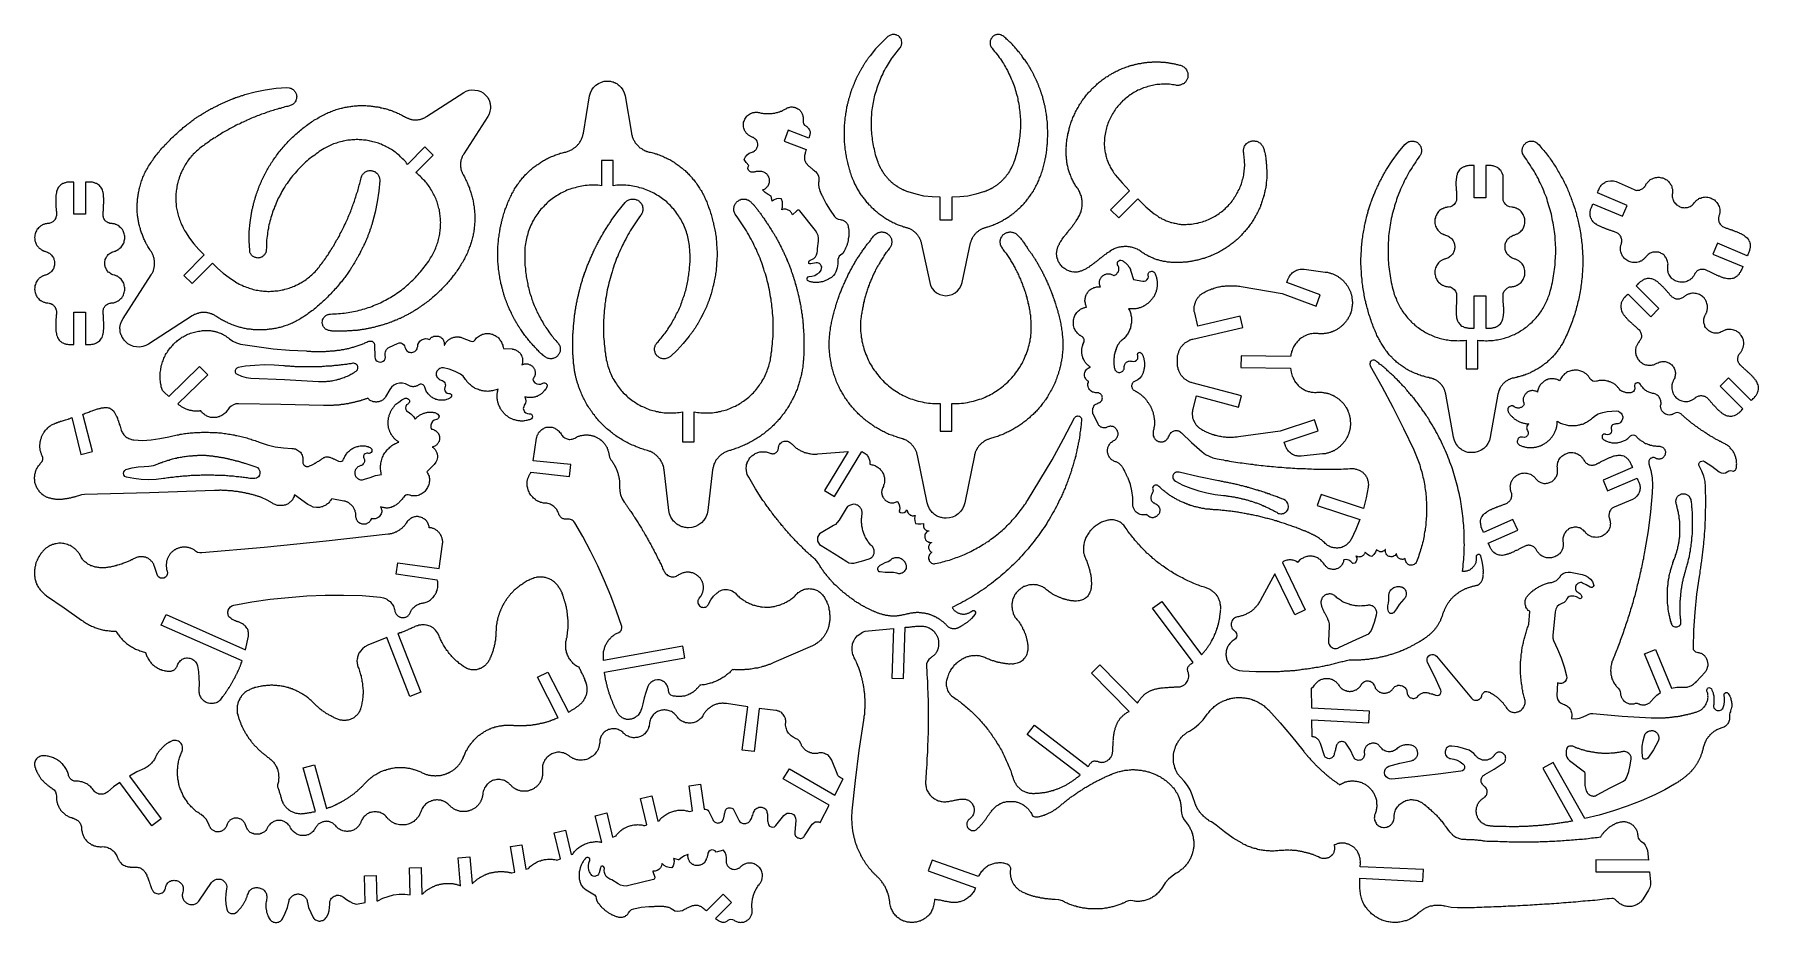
# Model space of a CAD drawing. Extents: x 6 to 899, y 6 to 466.
import ezdxf

# ---------------------------------------------------------------- set-up
doc = ezdxf.new("R2010")
doc.units = 0
doc.header["$MEASUREMENT"] = 0
doc.layers.add('DEFAULT_LAYER', color=1, linetype='Continuous')

msp = doc.modelspace()

# ---------------------------------------------------------------- linework, layer by layer
at = {"layer": 'DEFAULT_LAYER'}
for points in [[(501.92, 458.87), (502.59, 458.09), (503.26, 457.3), (503.82, 456.52), (504.5, 455.73), (505.06, 454.95), (505.62, 454.17), (506.29, 453.38), (506.85, 452.49), (507.3, 451.7), (507.86, 450.92), (508.42, 450.02), (508.87, 449.12), (509.31, 448.34), (509.87, 447.44), (510.32, 446.55), (510.66, 445.65), (511.11, 444.75), (511.55, 443.97), (511.89, 443.07), (512.34, 442.07), (512.67, 441.17), (513.01, 440.27), (513.35, 439.38), (513.68, 438.48), (513.91, 437.47), (514.24, 436.58), (514.47, 435.68), (514.69, 434.67), (515.03, 433.78), (515.25, 432.77), (515.36, 431.87), (515.59, 430.86), (515.81, 429.97), (515.92, 428.96), (516.04, 428.06), (516.15, 427.05), (516.26, 426.05), (516.37, 425.15), (516.48, 424.14), (516.48, 423.13), (516.6, 422.24), (516.6, 421.23), (516.6, 420.22), (516.6, 419.21), (516.6, 418.32), (516.6, 417.31), (516.48, 416.3), (516.48, 415.29), (516.37, 414.39), (516.26, 413.39), (516.15, 412.38), (516.04, 411.48), (515.92, 410.47), (515.7, 409.47), (515.59, 408.57), (515.36, 407.56), (515.14, 406.55), (514.92, 405.66), (514.69, 404.65), (514.47, 403.64), (514.13, 402.74), (513.91, 401.73), (513.57, 400.84), (513.24, 399.83), (513.12, 399.49), (513.01, 399.16), (512.79, 398.93), (512.67, 398.6), (512.56, 398.26), (512.45, 397.93), (512.23, 397.59), (512.11, 397.25), (511.89, 396.92), (511.78, 396.58), (511.55, 396.36), (511.44, 396.02), (511.22, 395.69), (511.11, 395.35), (510.88, 395.13), (510.66, 394.79), (510.55, 394.45), (510.32, 394.23), (510.1, 393.89), (509.87, 393.56), (509.65, 393.33), (509.43, 393), (509.2, 392.77), (509.09, 392.44), (508.87, 392.21), (508.53, 391.99), (508.31, 391.65), (508.08, 391.43), (507.86, 391.09), (507.63, 390.87), (507.41, 390.64), (507.19, 390.42), (506.85, 390.08), (506.63, 389.86), (506.4, 389.64), (506.07, 389.41), (505.84, 389.19), (505.62, 388.96), (505.28, 388.74), (505.06, 388.52), (504.72, 388.29), (504.5, 388.07), (504.16, 387.84), (503.94, 387.62), (503.6, 387.51), (503.38, 387.28), (503.04, 387.06), (502.7, 386.95), (502.48, 386.72), (502.14, 386.5), (501.81, 386.39), (501.47, 386.16), (501.14, 386.05), (500.91, 385.83), (500.58, 385.71), (500.24, 385.49), (499.9, 385.38), (499.57, 385.27), (499.23, 385.15), (498.9, 384.93), (498.56, 384.82), (498.22, 384.71), (497.89, 384.59), (497.55, 384.48), (493.52, 383.25), (489.37, 382.35), (485.23, 381.91), (481.08, 381.79), (481.08, 369.92), (475.03, 369.92), (475.03, 381.79), (470.89, 381.91), (466.63, 382.35), (462.6, 383.25), (458.56, 384.48), (458.23, 384.59), (457.78, 384.71), (457.44, 384.93), (457.11, 385.04), (456.77, 385.15), (456.44, 385.27), (456.1, 385.49), (455.76, 385.6), (455.43, 385.71), (455.2, 385.94), (454.87, 386.05), (454.53, 386.27), (454.19, 386.39), (453.86, 386.61), (453.63, 386.83), (453.3, 386.95), (452.96, 387.17), (452.74, 387.39), (452.4, 387.51), (452.18, 387.73), (451.84, 387.96), (451.62, 388.18), (451.28, 388.4), (451.06, 388.52), (450.72, 388.74), (450.5, 388.96), (450.16, 389.19), (449.94, 389.41), (449.71, 389.64), (449.49, 389.86), (449.15, 390.2), (448.93, 390.42), (448.71, 390.64), (448.48, 390.87), (448.26, 391.09), (448.03, 391.43), (447.81, 391.65), (447.58, 391.88), (447.36, 392.21), (447.14, 392.44), (446.91, 392.66), (446.69, 393), (446.46, 393.22), (446.24, 393.56), (446.02, 393.78), (445.79, 394.12), (445.68, 394.45), (445.46, 394.68), (445.23, 395.01), (445.12, 395.35), (444.9, 395.57), (444.78, 395.91), (444.56, 396.25), (444.34, 396.58), (444.22, 396.81), (444.11, 397.14), (443.89, 397.48), (443.78, 397.81), (443.55, 398.15), (443.44, 398.49), (443.33, 398.82), (443.1, 399.16), (442.99, 399.49), (442.88, 399.83), (442.54, 400.84), (442.21, 401.73), (441.98, 402.74), (441.65, 403.75), (441.42, 404.65), (441.2, 405.66), (440.97, 406.55), (440.75, 407.56), (440.53, 408.57), (440.3, 409.47), (440.19, 410.47), (440.08, 411.48), (439.97, 412.38), (439.85, 413.39), (439.74, 414.39), (439.63, 415.4), (439.52, 416.3), (439.52, 417.31), (439.52, 418.32), (439.52, 419.32), (439.52, 420.22), (439.52, 421.23), (439.52, 422.24), (439.52, 423.13), (439.63, 424.14), (439.74, 425.15), (439.74, 426.05), (439.85, 427.05), (440.08, 428.06), (440.19, 428.96), (440.3, 429.97), (440.53, 430.86), (440.75, 431.87), (440.86, 432.77), (441.09, 433.78), (441.31, 434.67), (441.65, 435.68), (441.87, 436.58), (442.21, 437.47), (442.43, 438.48), (442.77, 439.38), (443.1, 440.27), (443.44, 441.17), (443.78, 442.07), (444.22, 442.96), (444.56, 443.86), (445.01, 444.75), (445.46, 445.65), (445.79, 446.55), (446.24, 447.44), (446.8, 448.34), (447.25, 449.12), (447.7, 450.02), (448.26, 450.8), (448.82, 451.7), (449.27, 452.49), (449.83, 453.38), (450.39, 454.17), (451.06, 454.95), (451.62, 455.73), (452.29, 456.52), (452.85, 457.3), (453.52, 458.09), (454.19, 458.87), (454.42, 459.21), (454.64, 459.43), (454.75, 459.77), (454.87, 460.1), (454.98, 460.44), (455.09, 460.78), (455.2, 461.11), (455.2, 461.45), (455.2, 462.01), (455.09, 462.68), (454.98, 463.35), (454.64, 463.91), (454.31, 464.36), (453.97, 464.81), (453.41, 465.26), (452.85, 465.59), (452.63, 465.7), (452.29, 465.82), (451.95, 465.93), (451.62, 466.04), (451.28, 466.04), (450.95, 466.04), (450.5, 466.04), (450.16, 466.04), (449.04, 465.59), (448.03, 465.03), (444.67, 461.78), (441.54, 458.53), (438.73, 454.95), (438.51, 454.61), (438.29, 454.39), (438.06, 454.05), (437.84, 453.83), (437.61, 453.49), (437.5, 453.27), (437.28, 452.93), (437.05, 452.71), (436.83, 452.37), (436.61, 452.15), (436.49, 451.81), (436.27, 451.48), (436.05, 451.25), (435.82, 450.92), (435.71, 450.58), (435.49, 450.36), (435.26, 450.02), (435.15, 449.68), (434.93, 449.35), (434.7, 449.01), (434.59, 448.79), (434.37, 448.45), (434.14, 448.12), (434.03, 447.78), (433.8, 447.44), (433.58, 447.11), (433.47, 446.88), (433.24, 446.55), (433.13, 446.21), (432.91, 445.88), (432.8, 445.54), (432.57, 445.2), (432.46, 444.87), (432.24, 444.53), (432.12, 444.19), (431.9, 443.86), (431.79, 443.52), (431.56, 443.19), (431.45, 442.85), (431.34, 442.51), (431.12, 442.18), (431, 441.84), (430.89, 441.51), (430.67, 441.17), (430.56, 440.83), (430.44, 440.5), (430.33, 440.16), (430.11, 439.83), (430, 439.49), (429.88, 439.15), (429.77, 438.82), (429.66, 438.48), (429.55, 438.15), (429.32, 437.81), (429.21, 437.47), (429.1, 437.14), (428.99, 436.8), (428.88, 436.58), (428.76, 436.24), (428.65, 435.9), (428.54, 435.57), (428.43, 435.23), (428.43, 434.9), (428.32, 434.56), (428.09, 433.89), (427.87, 433.22), (427.64, 432.54), (427.53, 431.87), (427.31, 431.2), (427.2, 430.53), (426.97, 429.85), (426.86, 429.18), (426.63, 428.4), (426.52, 427.73), (426.41, 427.05), (426.3, 426.38), (426.19, 425.71), (426.07, 424.93), (425.96, 424.25), (425.85, 423.58), (425.74, 422.91), (425.74, 422.12), (425.63, 421.45), (425.51, 420.78), (425.51, 420), (425.4, 419.32), (425.4, 418.65), (425.4, 417.98), (425.29, 417.2), (425.29, 416.52), (425.29, 415.85), (425.29, 415.07), (425.29, 414.39), (425.29, 413.72), (425.29, 412.94), (425.29, 412.27), (425.4, 411.59), (425.4, 410.81), (425.4, 410.14), (425.51, 409.47), (425.51, 408.68), (425.63, 408.01), (425.74, 407.34), (425.74, 406.66), (425.85, 405.88), (425.96, 405.21), (426.07, 404.54), (426.19, 403.86), (426.3, 403.08), (426.41, 402.41), (426.63, 401.73), (426.75, 401.06), (426.86, 400.39), (427.08, 399.72), (427.2, 398.93), (427.42, 398.26), (427.53, 397.59), (427.76, 396.92), (427.98, 396.25), (428.2, 395.57), (428.32, 394.9), (428.54, 394.23), (428.76, 393.56), (428.99, 392.88), (429.32, 392.21), (429.55, 391.54), (429.77, 390.98), (430.11, 390.31), (430.33, 389.75), (430.56, 389.19), (430.78, 388.63), (431, 388.18), (431.34, 387.62), (431.56, 387.06), (431.9, 386.61), (432.12, 386.05), (432.46, 385.49), (432.8, 385.04), (433.13, 384.48), (433.36, 384.03), (433.69, 383.47), (434.03, 383.03), (434.37, 382.58), (434.81, 382.02), (435.15, 381.57), (435.49, 381.12), (435.82, 380.67), (436.27, 380.22), (436.61, 379.66), (436.94, 379.22), (437.39, 378.77), (437.84, 378.32), (438.17, 377.87), (438.62, 377.54), (439.07, 377.09), (439.41, 376.64), (439.85, 376.19), (440.3, 375.86), (440.75, 375.41), (441.2, 374.96), (441.65, 374.62), (442.1, 374.29), (442.54, 373.84), (442.99, 373.5), (443.55, 373.17), (444, 372.72), (444.45, 372.38), (445.01, 372.05), (445.46, 371.71), (445.9, 371.37), (446.46, 371.04), (446.91, 370.7), (447.47, 370.37), (447.92, 370.14), (448.48, 369.81), (449.04, 369.58), (449.49, 369.25), (450.05, 369.02), (450.61, 368.69), (451.17, 368.46), (451.62, 368.24), (452.18, 368.01), (452.74, 367.68), (453.3, 367.45), (453.86, 367.23), (454.42, 367.12), (454.98, 366.89), (455.54, 366.67), (456.1, 366.45), (456.66, 366.33), (457.22, 366.11), (457.78, 366), (458.12, 365.88), (458.45, 365.77), (458.79, 365.66), (459.12, 365.55), (459.46, 365.32), (459.8, 365.21), (460.13, 364.99), (460.36, 364.88), (460.69, 364.65), (460.92, 364.43), (461.25, 364.2), (461.59, 363.98), (461.81, 363.76), (462.04, 363.53), (462.37, 363.31), (462.6, 363.08), (462.82, 362.75), (463.05, 362.52), (463.27, 362.19), (463.49, 361.96), (463.72, 361.63), (463.83, 361.4), (464.05, 361.07), (464.28, 360.73), (464.39, 360.4), (464.5, 360.17), (464.73, 359.84), (464.84, 359.5), (464.95, 359.16), (465.06, 358.83), (465.17, 358.49), (465.17, 358.15), (469.65, 337.54), (470.1, 335.97), (471, 334.52), (472.01, 333.28), (473.24, 332.16), (474.81, 331.38), (476.38, 330.93), (478.06, 330.71), (479.74, 330.93), (481.31, 331.38), (482.76, 332.16), (484.11, 333.28), (485.12, 334.52), (485.9, 335.97), (486.46, 337.54), (490.83, 358.15), (490.94, 358.49), (491.05, 358.83), (491.16, 359.16), (491.28, 359.5), (491.39, 359.84), (491.5, 360.17), (491.73, 360.4), (491.84, 360.73), (492.06, 361.07), (492.17, 361.4), (492.4, 361.63), (492.62, 361.96), (492.85, 362.19), (493.07, 362.52), (493.29, 362.75), (493.52, 363.08), (493.74, 363.31), (494.08, 363.53), (494.3, 363.76), (494.53, 363.98), (494.86, 364.2), (495.09, 364.43), (495.42, 364.65), (495.76, 364.88), (495.98, 364.99), (496.32, 365.21), (496.65, 365.32), (496.99, 365.55), (497.33, 365.66), (497.66, 365.77), (498, 365.88), (498.33, 366), (498.78, 366.11), (499.34, 366.33), (499.79, 366.45), (500.35, 366.56), (500.8, 366.78), (501.36, 366.89), (501.81, 367.12), (502.37, 367.34), (502.82, 367.57), (503.26, 367.68), (503.82, 367.9), (504.27, 368.13), (504.83, 368.35), (505.28, 368.57), (505.73, 368.8), (506.18, 369.02), (506.74, 369.36), (507.19, 369.58), (507.63, 369.81), (508.08, 370.14), (508.53, 370.37), (508.98, 370.7), (509.43, 370.93), (509.87, 371.26), (510.32, 371.49), (510.77, 371.82), (511.22, 372.16), (511.67, 372.49), (512.11, 372.83), (512.56, 373.05), (513.01, 373.39), (513.46, 373.73), (513.8, 374.06), (514.24, 374.51), (514.69, 374.85), (515.03, 375.18), (515.48, 375.52), (515.81, 375.86), (516.26, 376.3), (516.6, 376.64), (517.04, 376.98), (517.38, 377.42), (517.83, 377.76), (518.16, 378.21), (518.5, 378.54), (518.84, 378.99), (519.17, 379.33), (519.62, 379.78), (519.96, 380.22), (520.29, 380.67), (520.63, 381.01), (520.85, 381.46), (521.19, 381.91), (521.53, 382.35), (521.86, 382.8), (522.2, 383.25), (522.42, 383.59), (522.76, 384.03), (522.98, 384.48), (523.32, 384.93), (523.54, 385.49), (523.88, 385.94), (524.1, 386.39), (524.33, 386.83), (524.66, 387.39), (525, 387.96), (525.22, 388.63), (525.56, 389.19), (525.78, 389.86), (526.12, 390.42), (526.34, 391.09), (526.57, 391.76), (526.9, 392.32), (527.13, 393), (527.35, 393.67), (527.58, 394.34), (527.8, 395.01), (528.02, 395.69), (528.14, 396.25), (528.36, 396.92), (528.58, 397.59), (528.7, 398.26), (528.92, 399.05), (529.03, 399.72), (529.26, 400.39), (529.37, 401.06), (529.48, 401.73), (529.7, 402.41), (529.82, 403.08), (529.93, 403.86), (530.04, 404.54), (530.15, 405.21), (530.26, 405.88), (530.26, 406.66), (530.38, 407.34), (530.49, 408.01), (530.49, 408.79), (530.6, 409.47), (530.6, 410.14), (530.71, 410.92), (530.71, 411.59), (530.71, 412.27), (530.82, 412.94), (530.82, 413.72), (530.82, 414.39), (530.82, 415.07), (530.82, 415.85), (530.82, 416.52), (530.71, 417.2), (530.71, 417.98), (530.71, 418.65), (530.71, 419.32), (530.6, 420), (530.6, 420.67), (530.49, 421.45), (530.38, 422.12), (530.38, 422.8), (530.26, 423.47), (530.15, 424.14), (530.04, 424.81), (529.93, 425.49), (529.82, 426.16), (529.7, 426.83), (529.59, 427.5), (529.48, 428.17), (529.37, 428.85), (529.14, 429.52), (529.03, 430.08), (528.92, 430.53), (528.81, 430.86), (528.81, 431.2), (528.7, 431.54), (528.58, 431.87), (528.47, 432.32), (528.36, 432.66), (528.25, 432.99), (528.25, 433.33), (528.14, 433.66), (528.02, 434), (527.91, 434.34), (527.8, 434.67), (527.69, 435.01), (527.58, 435.34), (527.46, 435.68), (527.35, 436.02), (527.24, 436.35), (527.13, 436.69), (527.01, 437.02), (526.9, 437.36), (526.79, 437.7), (526.68, 438.03), (526.57, 438.37), (526.34, 438.71), (526.23, 439.04), (526.12, 439.38), (526.01, 439.71), (525.89, 440.05), (525.78, 440.39), (525.56, 440.72), (525.45, 441.06), (525.33, 441.39), (525.22, 441.73), (525, 442.07), (524.89, 442.29), (524.77, 442.63), (524.55, 442.96), (524.44, 443.3), (524.33, 443.63), (524.1, 443.97), (523.99, 444.31), (523.77, 444.53), (523.65, 444.87), (523.54, 445.2), (523.32, 445.54), (523.21, 445.88), (522.98, 446.21), (522.87, 446.44), (522.65, 446.77), (522.53, 447.11), (522.31, 447.44), (522.09, 447.78), (521.97, 448), (521.75, 448.34), (521.64, 448.68), (521.41, 449.01), (521.19, 449.35), (521.08, 449.57), (520.85, 449.91), (520.63, 450.24), (520.52, 450.58), (520.29, 450.92), (520.07, 451.14), (519.73, 451.7), (519.4, 452.15), (519.06, 452.71), (518.61, 453.16), (518.28, 453.61), (517.94, 454.17), (517.6, 454.61), (517.27, 455.17), (516.82, 455.62), (516.48, 456.07), (516.15, 456.63), (515.7, 457.08), (515.36, 457.53), (514.92, 457.97), (514.58, 458.42), (514.13, 458.98), (513.8, 459.43), (513.35, 459.88), (512.9, 460.33), (512.56, 460.78), (512.11, 461.22), (511.67, 461.67), (511.22, 462.12), (510.77, 462.46), (510.32, 462.9), (509.87, 463.35), (509.43, 463.69), (508.98, 464.14), (508.53, 464.47), (508.08, 464.92), (507.52, 465.26), (507.07, 465.59), (506.63, 465.82), (506.29, 465.93), (505.84, 466.04), (505.5, 466.04), (505.17, 466.04), (504.72, 466.04), (504.38, 466.04), (504.05, 465.93), (503.71, 465.82), (503.38, 465.7), (503.04, 465.48), (502.82, 465.37), (502.48, 465.14), (502.26, 464.92), (502.03, 464.58), (501.81, 464.36), (501.58, 464.02), (501.36, 463.8), (501.25, 463.46), (501.14, 463.13), (501.02, 462.79), (500.91, 462.46), (500.91, 462.12), (500.91, 461.78), (500.91, 461.34), (500.91, 461), (501.02, 460.66), (501.14, 460.33), (501.25, 459.88), (501.47, 459.54), (501.7, 459.21), (501.92, 458.87)], [(546.05, 386.52), (545.65, 387.08), (545.33, 387.55), (545.02, 388.03), (544.78, 388.58), (544.46, 389.06), (544.14, 389.53), (543.91, 390.09), (543.59, 390.56), (543.35, 391.12), (543.11, 391.67), (542.88, 392.23), (542.72, 392.7), (542.48, 393.26), (542.24, 393.81), (542.08, 394.29), (541.85, 394.84), (541.77, 395.4), (541.53, 395.95), (541.37, 396.43), (541.29, 396.98), (541.13, 397.61), (540.98, 398.09), (540.9, 398.64), (540.82, 399.2), (540.74, 399.75), (540.66, 400.31), (540.58, 400.86), (540.5, 401.42), (540.42, 401.97), (540.42, 402.6), (540.34, 403.16), (540.26, 403.71), (540.34, 404.27), (540.26, 404.82), (540.34, 405.38), (540.26, 405.93), (540.26, 406.57), (540.34, 407.12), (540.42, 407.67), (540.34, 408.23), (540.42, 408.78), (540.5, 409.34), (540.5, 409.97), (540.58, 410.53), (540.66, 411.08), (540.74, 411.64), (540.82, 412.19), (540.98, 412.82), (541.06, 413.38), (541.13, 413.93), (541.21, 414.49), (541.45, 415.04), (541.53, 415.6), (541.61, 416.15), (541.85, 416.71), (541.93, 417.26), (542.08, 417.89), (542.24, 418.37), (542.4, 419), (542.56, 419.48), (542.8, 420.03), (542.96, 420.67), (543.11, 421.14), (543.35, 421.7), (543.51, 422.33), (543.83, 422.96), (544.07, 423.52), (544.38, 424.15), (544.62, 424.71), (544.94, 425.34), (545.17, 425.89), (545.49, 426.53), (545.81, 427.16), (546.13, 427.64), (546.44, 428.27), (546.84, 428.83), (547.08, 429.38), (547.47, 429.93), (547.87, 430.49), (548.18, 431.12), (548.5, 431.6), (548.9, 432.15), (549.29, 432.71), (549.77, 433.18), (550.17, 433.74), (550.48, 434.21), (550.88, 434.77), (551.35, 435.24), (551.75, 435.8), (552.22, 436.27), (552.7, 436.75), (553.18, 437.22), (553.49, 437.7), (553.97, 438.17), (554.44, 438.65), (555, 439.05), (555.47, 439.52), (555.95, 440), (556.42, 440.47), (556.9, 440.79), (557.37, 441.26), (557.93, 441.66), (558.48, 442.06), (558.96, 442.53), (559.51, 442.93), (559.99, 443.24), (560.54, 443.64), (561.1, 444.04), (561.73, 444.35), (562.21, 444.67), (562.76, 445.07), (563.39, 445.38), (563.95, 445.78), (564.5, 446.02), (565.06, 446.41), (565.61, 446.65), (566.25, 446.97), (566.88, 447.28), (567.43, 447.52), (568.07, 447.84), (568.62, 448.08), (569.26, 448.39), (569.89, 448.55), (570.44, 448.79), (571.16, 449.03), (571.71, 449.26), (572.35, 449.42), (572.98, 449.74), (573.3, 449.74), (573.61, 449.9), (574.01, 449.98), (574.33, 450.14), (574.64, 450.14), (575.04, 450.21), (575.36, 450.37), (575.75, 450.45), (575.99, 450.53), (576.39, 450.61), (576.78, 450.69), (577.18, 450.77), (577.42, 450.85), (577.81, 450.93), (578.21, 451.01), (578.53, 451.01), (578.92, 451.09), (579.24, 451.24), (579.56, 451.24), (579.95, 451.32), (580.27, 451.32), (580.66, 451.4), (581.06, 451.48), (581.38, 451.48), (581.77, 451.56), (582.09, 451.56), (582.49, 451.64), (582.8, 451.64), (583.2, 451.72), (583.52, 451.72), (583.99, 451.72), (584.31, 451.72), (584.63, 451.72), (585.02, 451.8), (585.34, 451.8), (585.65, 451.8), (586.13, 451.8), (586.45, 451.8), (586.76, 451.8), (587.16, 451.88), (587.56, 451.8), (587.87, 451.8), (588.27, 451.88), (588.67, 451.8), (588.98, 451.8), (589.38, 451.72), (589.69, 451.72), (590.01, 451.72), (590.41, 451.64), (590.8, 451.72), (591.2, 451.64), (591.52, 451.64), (591.91, 451.56), (592.23, 451.56), (592.63, 451.48), (592.94, 451.48), (593.34, 451.4), (593.58, 451.32), (593.97, 451.24), (594.29, 451.24), (594.69, 451.17), (595.08, 451.09), (595.4, 451.09), (595.72, 450.93), (596.27, 450.85), (596.82, 450.77), (597.38, 450.53), (597.93, 450.45), (598.49, 450.37), (598.96, 450.21), (599.44, 450.06), (599.91, 449.9), (600.39, 449.74), (600.79, 449.5), (601.18, 449.26), (601.66, 448.95), (601.97, 448.63), (602.29, 448.16), (602.61, 447.68), (602.85, 447.13), (603, 446.81), (603.16, 446.49), (603.24, 446.1), (603.32, 445.7), (603.32, 445.38), (603.4, 444.99), (603.4, 444.67), (603.32, 444.27), (603.32, 443.96), (603.24, 443.56), (603.08, 443.24), (602.92, 442.93), (602.77, 442.61), (602.61, 442.29), (602.45, 441.98), (602.21, 441.74), (602.05, 441.42), (601.82, 441.18), (601.58, 440.95), (601.34, 440.71), (601.02, 440.55), (600.71, 440.39), (600.39, 440.23), (600.07, 440.07), (599.76, 439.92), (599.36, 439.84), (598.96, 439.76), (598.57, 439.68), (598.25, 439.68), (597.85, 439.6), (597.46, 439.68), (597.06, 439.76), (596.27, 439.92), (595.4, 440), (594.61, 440.15), (593.74, 440.23), (592.94, 440.23), (592.07, 440.31), (591.28, 440.31), (590.49, 440.31), (589.69, 440.31), (588.9, 440.15), (588.11, 440.15), (587.24, 440.07), (586.45, 439.92), (585.73, 439.84), (584.94, 439.68), (584.15, 439.52), (583.44, 439.28), (582.64, 439.12), (581.85, 438.81), (581.14, 438.57), (580.43, 438.33), (579.63, 438.02), (578.92, 437.78), (578.21, 437.38), (577.5, 437.14), (576.78, 436.75), (576.07, 436.35), (575.36, 435.96), (574.8, 435.56), (574.09, 435.16), (573.46, 434.69), (572.82, 434.21), (572.19, 433.74), (571.55, 433.26), (570.92, 432.79), (570.37, 432.23), (569.73, 431.76), (569.18, 431.2), (568.62, 430.65), (568.15, 430.01), (567.59, 429.46), (567.12, 428.83), (566.56, 428.27), (566.09, 427.64), (565.61, 427), (565.22, 426.29), (564.74, 425.66), (564.35, 424.94), (564.03, 424.31), (563.63, 423.6), (563.24, 422.88), (562.84, 422.17), (562.6, 421.46), (562.21, 420.75), (561.89, 419.95), (561.73, 419.16), (561.41, 418.37), (561.18, 417.66), (561.02, 416.86), (560.86, 416.07), (560.62, 415.2), (560.46, 414.41), (560.38, 413.54), (560.23, 412.74), (560.23, 412.43), (560.23, 412.11), (560.15, 411.71), (560.15, 411.4), (560.15, 411.08), (560.15, 410.76), (560.07, 410.05), (560.07, 409.42), (560.07, 408.78), (560.15, 408.07), (560.23, 407.52), (560.23, 406.88), (560.31, 406.17), (560.38, 405.62), (560.54, 404.98), (560.62, 404.43), (560.78, 403.79), (560.86, 403.24), (561.02, 402.6), (561.18, 401.97), (561.41, 401.42), (561.57, 400.78), (561.81, 400.23), (562.05, 399.67), (562.29, 399.12), (562.52, 398.56), (562.84, 397.93), (563.08, 397.38), (563.47, 396.82), (563.71, 396.27), (564.11, 395.71), (564.5, 395.16), (564.66, 394.84), (564.82, 394.52), (565.06, 394.29), (565.22, 393.97), (565.45, 393.73), (565.61, 393.42), (569.26, 389.14), (573.14, 385.1), (563.32, 375.27), (567.59, 371), (577.42, 380.82), (581.61, 376.78), (585.89, 373.14), (586.21, 372.98), (586.45, 372.74), (586.76, 372.58), (587.08, 372.42), (587.32, 372.19), (587.64, 372.03), (588.19, 371.63), (588.67, 371.31), (589.3, 371), (589.85, 370.6), (590.41, 370.36), (590.96, 370.13), (591.6, 369.81), (592.15, 369.57), (592.71, 369.33), (593.26, 369.1), (593.89, 368.94), (594.45, 368.7), (595, 368.62), (595.64, 368.46), (596.27, 368.3), (596.82, 368.22), (597.46, 368.07), (598.01, 367.99), (598.65, 367.83), (599.28, 367.83), (599.91, 367.67), (600.55, 367.67), (601.18, 367.67), (601.82, 367.67), (602.45, 367.67), (603.16, 367.75), (603.48, 367.75), (603.8, 367.75), (604.19, 367.67), (604.59, 367.75), (604.83, 367.83), (605.14, 367.83), (606.01, 367.91), (606.81, 368.07), (607.76, 368.22), (608.55, 368.38), (609.26, 368.62), (610.05, 368.78), (610.93, 369.02), (611.64, 369.25), (612.43, 369.57), (613.22, 369.89), (613.94, 370.13), (614.65, 370.52), (615.44, 370.84), (616.07, 371.16), (616.79, 371.55), (617.5, 371.95), (618.13, 372.42), (618.85, 372.82), (619.48, 373.29), (620.11, 373.77), (620.75, 374.24), (621.38, 374.72), (621.94, 375.27), (622.57, 375.75), (623.05, 376.23), (623.6, 376.78), (624.15, 377.33), (624.71, 377.89), (625.18, 378.52), (625.74, 379.08), (626.21, 379.71), (626.69, 380.34), (627.17, 380.98), (627.56, 381.69), (628.04, 382.32), (628.35, 382.96), (628.75, 383.67), (629.22, 384.31), (629.46, 385.02), (629.86, 385.73), (630.18, 386.37), (630.49, 387.16), (630.73, 387.87), (631.05, 388.66), (631.28, 389.38), (631.52, 390.09), (631.68, 390.88), (631.92, 391.59), (632.08, 392.39), (632.24, 393.18), (632.39, 393.97), (632.47, 394.84), (632.55, 395.55), (632.63, 396.43), (632.71, 397.14), (632.79, 398.01), (632.79, 398.8), (632.71, 399.67), (632.71, 400.47), (632.63, 401.34), (632.55, 402.05), (632.47, 402.92), (632.31, 403.71), (632.24, 404.59), (632.08, 405.06), (632.08, 405.54), (632.16, 405.93), (632.16, 406.41), (632.24, 406.8), (632.31, 407.2), (632.47, 407.52), (632.55, 407.91), (632.71, 408.23), (632.95, 408.63), (633.19, 408.86), (633.42, 409.1), (633.66, 409.5), (633.98, 409.66), (634.22, 409.89), (634.61, 410.13), (634.85, 410.37), (635.25, 410.45), (635.56, 410.61), (635.88, 410.76), (636.28, 410.84), (636.67, 410.92), (636.99, 410.92), (637.46, 410.92), (637.78, 410.92), (638.18, 410.84), (638.57, 410.76), (638.97, 410.69), (639.44, 410.53), (639.76, 410.37), (640.16, 410.13), (640.55, 409.89), (640.87, 409.73), (641.19, 409.42), (641.35, 409.1), (641.66, 408.78), (641.9, 408.39), (642.14, 407.99), (642.3, 407.67), (642.45, 407.2), (642.61, 406.72), (642.77, 406.25), (642.93, 405.77), (643.09, 405.3), (643.25, 404.82), (643.33, 404.27), (643.4, 403.87), (643.48, 403.32), (643.56, 402.76), (643.64, 402.21), (643.72, 401.65), (643.72, 401.18), (643.8, 400.62), (643.88, 400.23), (643.96, 399.67), (643.96, 399.2), (644.04, 398.64), (644.04, 398.17), (644.12, 397.77), (644.12, 397.3), (644.12, 396.82), (644.12, 396.5), (644.2, 396.11), (644.2, 395.79), (644.2, 395.48), (644.28, 395.08), (644.28, 394.45), (644.28, 393.81), (644.28, 393.18), (644.2, 392.62), (644.2, 391.99), (644.2, 391.36), (644.12, 390.8), (644.12, 390.17), (643.96, 389.53), (643.88, 388.98), (643.8, 388.42), (643.8, 387.79), (643.72, 387.24), (643.64, 386.68), (643.48, 386.21), (643.4, 385.65), (643.25, 385.02), (643.17, 384.46), (643.01, 383.99), (642.85, 383.35), (642.77, 382.8), (642.53, 382.25), (642.45, 381.69), (642.22, 381.14), (642.06, 380.5), (641.82, 379.95), (641.66, 379.31), (641.42, 378.76), (641.27, 378.13), (641.03, 377.57), (640.87, 377.26), (640.87, 376.94), (640.55, 376.3), (640.24, 375.67), (640, 375.12), (639.68, 374.48), (639.36, 373.85), (639.13, 373.29), (638.81, 372.66), (638.41, 372.11), (638.18, 371.55), (637.78, 371), (637.46, 370.36), (637.07, 369.81), (636.83, 369.25), (636.43, 368.7), (636.04, 368.14), (635.64, 367.59), (635.32, 367.12), (634.93, 366.56), (634.53, 366.01), (634.06, 365.53), (633.66, 364.98), (633.26, 364.58), (632.87, 364.03), (632.39, 363.55), (632, 363), (631.52, 362.52), (631.13, 362.12), (630.65, 361.65), (630.18, 361.17), (629.7, 360.7), (629.3, 360.3), (628.83, 359.83), (628.27, 359.43), (627.8, 358.96), (627.32, 358.64), (626.85, 358.16), (626.29, 357.77), (625.74, 357.37), (625.26, 357.05), (624.79, 356.58), (624.23, 356.18), (623.6, 355.87), (623.12, 355.55), (622.57, 355.15), (622.02, 354.76), (621.46, 354.52), (620.91, 354.12), (620.27, 353.81), (619.8, 353.49), (619.16, 353.17), (618.61, 352.94), (617.98, 352.62), (617.42, 352.38), (616.79, 352.06), (616.15, 351.75), (615.6, 351.51), (614.97, 351.19), (614.33, 351.03), (613.78, 350.8), (613.06, 350.56), (612.43, 350.4), (611.8, 350.08), (611.16, 349.92), (610.53, 349.77), (610.05, 349.61), (609.5, 349.53), (609.02, 349.37), (608.55, 349.21), (607.99, 349.13), (607.52, 348.97), (606.96, 348.89), (606.49, 348.74), (605.93, 348.66), (605.38, 348.58), (604.98, 348.5), (604.43, 348.42), (603.87, 348.34), (603.4, 348.34), (602.92, 348.18), (602.37, 348.1), (601.89, 348.1), (601.34, 348.02), (600.86, 348.02), (600.31, 347.94), (599.83, 347.94), (599.28, 347.87), (598.81, 347.87), (598.33, 347.87), (597.78, 347.94), (597.22, 347.87), (596.75, 347.87), (596.27, 347.87), (595.72, 347.94), (595.24, 347.94), (594.76, 347.94), (594.21, 348.02), (593.74, 348.02), (593.26, 348.18), (592.78, 348.18), (592.23, 348.26), (591.75, 348.42), (591.28, 348.42), (590.72, 348.5), (590.25, 348.66), (589.77, 348.82), (589.3, 348.82), (588.82, 348.97), (588.35, 349.13), (587.87, 349.29), (587.32, 349.37), (586.84, 349.53), (586.37, 349.69), (585.89, 349.85), (585.42, 350.16), (584.94, 350.32), (584.47, 350.48), (584.07, 350.72), (583.52, 350.95), (583.04, 351.11), (582.64, 351.35), (582.17, 351.67), (581.69, 351.83), (581.22, 352.14), (580.82, 352.38), (580.35, 352.7), (579.87, 353.01), (579.48, 353.25), (579, 353.57), (578.6, 353.96), (578.13, 354.28), (577.65, 354.44), (577.18, 354.76), (576.62, 354.99), (576.23, 355.23), (575.75, 355.39), (575.12, 355.55), (574.64, 355.71), (574.17, 355.87), (573.61, 355.95), (573.06, 356.02), (572.5, 356.1), (571.95, 356.18), (571.47, 356.18), (570.84, 356.18), (570.37, 356.18), (569.81, 356.1), (569.34, 356.1), (568.78, 356.02), (568.23, 355.95), (567.67, 355.87), (567.12, 355.63), (566.56, 355.55), (566.09, 355.39), (565.53, 355.15), (565.14, 354.92), (564.58, 354.68), (564.19, 354.44), (563.63, 354.2), (563.16, 353.89), (562.76, 353.49), (562.44, 353.33), (562.05, 353.09), (561.65, 352.86), (561.26, 352.62), (560.94, 352.3), (560.54, 352.06), (560.15, 351.83), (559.83, 351.51), (559.43, 351.27), (559.12, 350.95), (558.72, 350.72), (558.4, 350.4), (558.01, 350.16), (557.61, 349.77), (557.22, 349.53), (556.9, 349.21), (556.5, 348.97), (556.19, 348.66), (555.87, 348.34), (555.39, 348.02), (555.08, 347.71), (554.68, 347.47), (554.36, 347.15), (553.97, 346.91), (553.57, 346.68), (553.25, 346.36), (552.86, 346.12), (552.46, 345.88), (552.15, 345.57), (551.75, 345.33), (551.35, 345.09), (551.04, 344.93), (550.64, 344.7), (550.24, 344.46), (549.93, 344.3), (549.53, 344.06), (549.14, 343.98), (548.74, 343.75), (548.42, 343.59), (548.03, 343.51), (547.55, 343.35), (547.23, 343.19), (546.84, 343.11), (546.44, 343.03), (546.05, 342.95), (545.73, 342.95), (545.25, 342.95), (544.86, 342.87), (544.46, 342.95), (544.07, 343.03), (543.67, 342.95), (543.27, 343.03), (542.8, 343.19), (542.4, 343.27), (542.08, 343.43), (541.61, 343.59), (541.21, 343.83), (540.74, 343.98), (540.34, 344.22), (539.95, 344.46), (539.47, 344.78), (539.07, 345.01), (538.6, 345.33), (538.2, 345.73), (537.81, 346.12), (537.49, 346.6), (537.17, 347.07), (536.94, 347.47), (536.62, 347.94), (536.38, 348.34), (536.14, 348.74), (536.06, 349.13), (535.91, 349.61), (535.67, 350), (535.59, 350.4), (535.51, 350.8), (535.43, 351.19), (535.43, 351.67), (535.35, 352.06), (535.35, 352.38), (535.35, 352.86), (535.43, 353.25), (535.43, 353.57), (535.51, 353.96), (535.59, 354.36), (535.67, 354.76), (535.75, 355.15), (535.83, 355.55), (536.06, 355.95), (536.14, 356.34), (536.38, 356.74), (536.54, 357.05), (536.78, 357.45), (536.86, 357.85), (537.09, 358.24), (537.33, 358.64), (537.57, 358.88), (537.81, 359.27), (538.04, 359.67), (538.28, 360.06), (538.52, 360.46), (538.84, 360.78), (539.07, 361.17), (539.39, 361.49), (539.63, 361.89), (539.95, 362.2), (540.18, 362.6), (540.58, 363), (540.82, 363.39), (541.13, 363.71), (541.37, 364.1), (541.69, 364.42), (541.93, 364.82), (542.32, 365.21), (542.56, 365.61), (542.88, 365.93), (543.19, 366.24), (543.43, 366.64), (543.75, 366.96), (543.99, 367.35), (544.22, 367.75), (544.54, 368.07), (544.78, 368.46), (545.02, 368.86), (545.33, 369.17), (545.57, 369.57), (545.81, 369.97), (545.97, 370.28), (546.28, 370.76), (546.6, 371.23), (546.92, 371.71), (547.15, 372.26), (547.31, 372.74), (547.63, 373.21), (547.79, 373.69), (548.03, 374.24), (548.11, 374.8), (548.26, 375.27), (548.34, 375.83), (548.5, 376.3), (548.58, 376.86), (548.66, 377.41), (548.66, 377.89), (548.66, 378.52), (548.66, 379), (548.58, 379.55), (548.58, 380.03), (548.5, 380.58), (548.42, 381.14), (548.26, 381.61), (548.18, 382.17), (548.03, 382.64), (547.79, 383.2), (547.63, 383.67), (547.47, 384.15), (547.23, 384.7), (546.92, 385.18), (546.68, 385.57), (546.44, 386.13), (546.05, 386.52)], [(153.86, 346.18), (154.33, 346.82), (154.81, 347.45), (155.29, 348.08), (155.76, 348.72), (156.24, 349.35), (156.71, 349.99), (157.11, 350.7), (157.58, 351.33), (158.06, 351.97), (158.45, 352.68), (158.85, 353.23), (159.25, 353.95), (159.72, 354.58), (160.12, 355.29), (160.51, 356.01), (160.99, 356.64), (161.38, 357.35), (161.78, 358.07), (162.1, 358.7), (162.49, 359.41), (162.97, 360.05), (163.37, 360.76), (163.76, 361.47), (164.16, 362.19), (164.4, 362.9), (164.79, 363.61), (165.19, 364.32), (165.58, 365.04), (165.9, 365.67), (166.22, 366.46), (166.61, 367.18), (166.93, 367.81), (167.25, 368.6), (167.64, 369.32), (167.88, 370.03), (168.28, 370.74), (168.51, 371.45), (168.83, 372.25), (169.23, 372.96), (169.47, 373.67), (169.78, 374.46), (170.02, 375.18), (170.34, 375.97), (170.57, 376.68), (170.89, 377.47), (171.13, 378.19), (171.37, 378.9), (171.68, 379.69), (171.92, 380.41), (172.16, 381.12), (172.48, 381.91), (172.71, 382.62), (172.87, 383.42), (173.19, 384.21), (173.43, 384.92), (173.58, 385.71), (173.82, 386.43), (173.98, 387.22), (174.22, 387.93), (174.46, 388.8), (174.69, 389.52), (174.85, 390.31), (175.09, 391.02), (175.25, 391.81), (175.41, 392.29), (175.56, 392.76), (175.72, 393.08), (175.96, 393.48), (176.28, 393.79), (176.59, 394.11), (176.83, 394.35), (177.15, 394.66), (177.47, 394.82), (177.86, 395.06), (178.18, 395.22), (178.5, 395.38), (178.89, 395.46), (179.29, 395.54), (179.61, 395.54), (180.08, 395.54), (180.4, 395.54), (180.79, 395.46), (181.19, 395.38), (181.51, 395.22), (181.9, 395.14), (182.22, 394.98), (182.62, 394.74), (182.85, 394.51), (183.25, 394.27), (183.49, 394.03), (183.8, 393.71), (183.96, 393.4), (184.2, 393), (184.44, 392.61), (184.6, 392.13), (184.67, 391.73), (184.91, 390.39), (184.36, 384.92), (183.57, 379.38), (182.54, 374.07), (181.11, 368.84), (180.95, 368.36), (180.87, 367.97), (180.71, 367.49), (180.63, 367.1), (180.4, 366.7), (180.32, 366.3), (180.24, 365.91), (180.08, 365.43), (179.92, 365.12), (179.76, 364.64), (179.68, 364.25), (179.45, 363.85), (179.37, 363.45), (179.21, 362.98), (179.05, 362.66), (178.89, 362.19), (178.73, 361.87), (178.58, 361.39), (178.42, 361.08), (178.26, 360.6), (178.1, 360.28), (177.94, 359.81), (177.78, 359.49), (177.55, 359.1), (177.47, 358.7), (177.23, 358.3), (177.07, 357.83), (176.91, 357.51), (176.67, 357.12), (176.52, 356.8), (176.36, 356.32), (176.2, 356.01), (175.96, 355.61), (175.72, 355.21), (175.64, 354.82), (175.41, 354.42), (175.25, 354.11), (175.01, 353.71), (174.77, 353.31), (174.61, 353), (174.46, 352.52), (174.22, 352.12), (174.06, 351.81), (173.82, 351.41), (173.58, 351.02), (173.43, 350.7), (173.19, 350.3), (172.95, 349.91), (172.79, 349.59), (172.55, 349.19), (172.32, 348.8), (172.16, 348.48), (171.92, 348.08), (171.68, 347.69), (171.45, 347.29), (171.29, 346.98), (171.05, 346.58), (170.81, 346.18), (170.49, 345.87), (170.34, 345.55), (170.1, 345.15), (169.86, 344.76), (169.62, 344.36), (169.39, 343.97), (169.07, 343.49), (168.67, 342.94), (168.28, 342.38), (167.88, 341.83), (167.48, 341.27), (167.09, 340.72), (166.69, 340.16), (166.22, 339.69), (165.82, 339.13), (165.35, 338.5), (164.95, 337.94), (164.4, 337.39), (164, 336.84), (163.52, 336.2), (163.05, 335.73), (162.57, 335.09), (162.02, 334.54), (161.46, 333.98), (161.07, 333.43), (160.51, 332.87), (159.96, 332.32), (159.48, 331.69), (158.93, 331.13), (158.37, 330.58), (157.82, 330.02), (157.27, 329.47), (156.71, 328.91), (156.24, 328.44), (155.6, 327.96), (155.05, 327.41), (154.49, 326.85), (153.86, 326.38), (153.3, 325.82), (152.67, 325.35), (152.12, 324.79), (151.48, 324.32), (150.93, 323.76), (150.29, 323.29), (149.66, 322.81), (149.03, 322.34), (148.47, 321.94), (147.84, 321.47), (147.2, 320.99), (146.65, 320.6), (145.94, 320.2), (145.3, 319.72), (144.67, 319.41), (144.04, 318.93), (143.4, 318.62), (142.85, 318.22), (142.13, 317.82), (141.5, 317.51), (140.87, 317.19), (140.23, 316.87), (139.6, 316.56), (138.97, 316.24), (138.25, 316), (137.7, 315.76), (136.99, 315.53), (136.35, 315.21), (135.72, 315.05), (135.08, 314.89), (134.45, 314.58), (133.82, 314.42), (133.26, 314.34), (132.63, 314.18), (132.15, 314.02), (131.6, 313.94), (130.97, 313.78), (130.41, 313.7), (129.86, 313.62), (129.3, 313.55), (128.75, 313.47), (128.19, 313.39), (127.64, 313.31), (127.08, 313.23), (126.53, 313.15), (125.97, 313.07), (125.5, 313.07), (124.87, 313.07), (124.31, 312.99), (123.84, 312.99), (123.2, 312.99), (122.73, 312.99), (122.09, 312.99), (121.62, 312.99), (121.06, 313.07), (120.59, 313.07), (119.95, 313.07), (119.48, 313.07), (118.92, 313.15), (118.37, 313.23), (117.82, 313.31), (117.34, 313.31), (116.79, 313.39), (116.23, 313.47), (115.76, 313.62), (115.2, 313.7), (114.65, 313.78), (114.17, 313.94), (113.62, 314.02), (113.14, 314.18), (112.59, 314.26), (112.03, 314.5), (111.56, 314.65), (111, 314.73), (110.53, 314.89), (109.97, 315.13), (109.5, 315.29), (109.02, 315.45), (108.47, 315.68), (107.99, 315.84), (107.44, 316.08), (106.88, 316.32), (106.41, 316.48), (105.93, 316.79), (105.46, 316.95), (104.9, 317.19), (104.43, 317.51), (103.87, 317.74), (103.4, 318.06), (102.92, 318.22), (102.45, 318.54), (101.97, 318.85), (101.5, 319.17), (100.94, 319.41), (100.47, 319.72), (99.99, 320.04), (99.67, 320.36), (99.28, 320.6), (98.96, 320.75), (98.57, 320.99), (98.17, 321.07), (97.77, 321.31), (97.38, 321.39), (97.06, 321.55), (96.66, 321.63), (96.27, 321.71), (95.87, 321.78), (95.48, 321.86), (95.08, 321.94), (94.68, 322.02), (94.29, 321.94), (93.89, 322.02), (93.42, 322.02), (93.1, 322.02), (92.7, 321.94), (92.23, 321.94), (91.83, 321.86), (91.44, 321.78), (91.04, 321.71), (90.72, 321.55), (90.33, 321.47), (89.93, 321.39), (89.53, 321.15), (89.14, 321.07), (88.82, 320.91), (88.43, 320.68), (88.11, 320.52), (87.71, 320.28), (65.14, 305.62), (63.63, 304.91), (62.12, 304.36), (60.46, 304.12), (58.8, 304.2), (57.29, 304.44), (55.79, 305.15), (54.44, 305.86), (53.17, 306.97), (52.78, 307.37), (52.46, 307.68), (52.14, 308.16), (51.91, 308.55), (51.59, 309.03), (51.35, 309.43), (51.19, 309.9), (50.96, 310.3), (50.8, 310.77), (50.64, 311.25), (50.48, 311.72), (50.48, 312.2), (50.4, 312.75), (50.4, 313.23), (50.32, 313.78), (50.32, 314.26), (50.56, 315.92), (51.11, 317.43), (51.91, 318.85), (66.48, 341.51), (66.72, 341.91), (66.88, 342.22), (67.12, 342.62), (67.27, 342.94), (67.43, 343.25), (67.59, 343.73), (67.67, 344.12), (67.83, 344.44), (67.91, 344.84), (67.99, 345.23), (68.07, 345.63), (68.15, 346.02), (68.22, 346.42), (68.22, 346.9), (68.22, 347.21), (68.22, 347.69), (68.22, 348.01), (68.22, 348.48), (68.15, 348.88), (68.07, 349.27), (68.07, 349.59), (67.99, 349.99), (67.83, 350.46), (67.75, 350.86), (67.59, 351.17), (67.51, 351.57), (67.27, 351.97), (67.19, 352.36), (67.04, 352.68), (66.8, 353.08), (66.56, 353.47), (66.32, 353.71), (66.01, 354.18), (65.69, 354.66), (65.45, 355.21), (65.14, 355.69), (64.82, 356.16), (64.5, 356.64), (64.26, 357.19), (63.95, 357.67), (63.71, 358.22), (63.47, 358.62), (63.23, 359.18), (63, 359.73), (62.68, 360.2), (62.52, 360.68), (62.28, 361.23), (62.12, 361.71), (61.89, 362.26), (61.73, 362.74), (61.49, 363.29), (61.33, 363.77), (61.17, 364.25), (60.94, 364.8), (60.86, 365.35), (60.7, 365.83), (60.54, 366.3), (60.46, 366.86), (60.22, 367.41), (60.14, 367.97), (59.99, 368.44), (59.91, 369), (59.83, 369.55), (59.67, 370.03), (59.67, 370.5), (59.59, 371.06), (59.51, 371.61), (59.43, 372.17), (59.35, 372.72), (59.35, 373.2), (59.27, 373.75), (59.27, 374.38), (59.27, 374.86), (59.19, 375.41), (59.19, 375.89), (59.19, 376.52), (59.19, 377), (59.27, 377.55), (59.19, 378.11), (59.27, 378.66), (59.35, 379.22), (59.35, 379.69), (59.35, 380.33), (59.43, 380.88), (59.51, 381.44), (59.59, 381.99), (59.67, 382.54), (59.75, 383.1), (59.83, 383.65), (59.91, 384.21), (59.99, 384.76), (60.22, 385.32), (60.3, 385.87), (60.38, 386.43), (60.54, 387.06), (60.7, 387.54), (60.86, 388.17), (61.09, 388.88), (61.25, 389.52), (61.41, 390.15), (61.73, 390.78), (61.97, 391.5), (62.2, 392.05), (62.52, 392.68), (62.76, 393.4), (63.08, 394.03), (63.39, 394.66), (63.71, 395.3), (64.03, 395.93), (64.5, 396.57), (64.82, 397.2), (65.14, 397.83), (65.61, 398.47), (65.93, 399.1), (66.4, 399.73), (66.88, 400.37), (67.27, 400.92), (67.67, 401.64), (68.15, 402.27), (68.54, 402.82), (69.02, 403.46), (69.57, 404.01), (70.05, 404.65), (70.52, 405.28), (71, 405.91), (71.55, 406.47), (72.03, 407.1), (72.58, 407.66), (73.14, 408.21), (73.61, 408.84), (74.17, 409.4), (74.72, 409.95), (75.2, 410.43), (75.75, 410.98), (76.3, 411.54), (76.86, 412.09), (77.41, 412.65), (77.97, 413.2), (78.52, 413.76), (79.08, 414.31), (79.71, 414.79), (80.19, 415.26), (80.74, 415.82), (81.37, 416.29), (81.93, 416.85), (82.48, 417.24), (83.04, 417.8), (83.59, 418.19), (84.23, 418.67), (84.7, 419.14), (85.34, 419.62), (85.89, 420.01), (86.44, 420.41), (87, 420.81), (87.47, 421.28), (88.03, 421.68), (88.58, 422.07), (89.14, 422.47), (89.69, 422.87), (90.17, 423.18), (90.56, 423.42), (90.96, 423.66), (91.36, 423.9), (91.67, 424.05), (92.07, 424.29), (92.47, 424.53), (92.78, 424.69), (93.1, 425.01), (93.5, 425.24), (93.89, 425.48), (94.21, 425.64), (94.6, 425.88), (95, 426.11), (95.32, 426.27), (95.71, 426.51), (96.11, 426.75), (96.51, 426.99), (96.82, 427.14), (97.22, 427.38), (97.61, 427.62), (98.01, 427.7), (98.41, 427.94), (98.8, 428.17), (99.12, 428.33), (99.52, 428.57), (99.91, 428.81), (100.23, 428.97), (100.7, 429.12), (101.1, 429.36), (101.42, 429.52), (101.81, 429.76), (102.29, 429.92), (102.61, 430.08), (103, 430.31), (103.32, 430.47), (103.79, 430.63), (104.19, 430.87), (104.59, 430.95), (104.98, 431.18), (105.3, 431.34), (105.77, 431.5), (106.09, 431.66), (106.57, 431.82), (106.96, 432.06), (107.36, 432.13), (107.75, 432.37), (108.15, 432.45), (108.55, 432.69), (108.94, 432.77), (109.34, 433.01), (109.73, 433.09), (110.13, 433.32), (110.53, 433.4), (111, 433.56), (111.32, 433.72), (111.72, 433.8), (112.19, 433.96), (112.59, 434.04), (112.98, 434.27), (113.38, 434.35), (113.85, 434.51), (114.25, 434.59), (114.57, 434.75), (115.04, 434.91), (120.35, 436.25), (125.58, 437.36), (131.12, 438.16), (136.67, 438.63), (137.94, 438.47), (138.41, 438.31), (138.81, 438.23), (139.2, 438), (139.6, 437.76), (140, 437.52), (140.23, 437.28), (140.55, 436.97), (140.71, 436.65), (141.03, 436.33), (141.18, 436.02), (141.34, 435.7), (141.5, 435.22), (141.66, 434.91), (141.66, 434.59), (141.74, 434.19), (141.82, 433.8), (141.74, 433.4), (141.74, 433.09), (141.66, 432.69), (141.58, 432.29), (141.42, 431.98), (141.34, 431.58), (141.11, 431.18), (140.87, 430.95), (140.63, 430.55), (140.39, 430.31), (140.08, 430), (139.68, 429.76), (139.28, 429.52), (138.97, 429.36), (138.49, 429.2), (138.02, 429.05), (137.3, 428.81), (136.51, 428.65), (135.72, 428.49), (135.01, 428.25), (134.13, 428.02), (133.42, 427.78), (132.63, 427.62), (131.92, 427.38), (131.2, 427.14), (130.41, 426.99), (129.62, 426.67), (128.91, 426.43), (128.11, 426.27), (127.32, 425.96), (126.61, 425.72), (125.9, 425.48), (125.1, 425.16), (124.39, 424.93), (123.68, 424.69), (122.88, 424.37), (122.17, 424.13), (121.38, 423.82), (120.67, 423.58), (119.95, 423.18), (119.24, 422.95), (118.45, 422.63), (117.66, 422.31), (117.02, 421.99), (116.23, 421.68), (115.6, 421.36), (114.8, 421.04), (114.09, 420.65), (113.38, 420.41), (112.67, 420.01), (111.95, 419.62), (111.24, 419.38), (110.53, 418.98), (109.81, 418.59), (109.1, 418.19), (108.47, 417.88), (107.75, 417.48), (107.04, 417.08), (106.33, 416.69), (105.62, 416.29), (104.9, 415.9), (104.27, 415.58), (103.56, 415.18), (102.92, 414.71), (102.21, 414.31), (101.5, 413.91), (100.86, 413.44), (100.15, 413.04), (99.52, 412.57), (98.88, 412.25), (98.25, 411.78), (97.54, 411.38), (96.9, 410.9), (96.27, 410.43), (95.63, 409.95), (94.92, 409.56), (94.29, 409.08), (93.65, 408.61), (93.02, 408.13), (92.39, 407.66), (91.75, 407.18), (91.12, 406.71), (90.56, 406.15), (90.01, 405.6), (89.38, 405.12), (88.82, 404.57), (88.27, 404.01), (87.79, 403.38), (87.24, 402.82), (86.76, 402.19), (86.21, 401.64), (85.81, 401.08), (85.34, 400.45), (84.94, 399.73), (84.46, 399.1), (84.07, 398.55), (83.67, 397.83), (83.36, 397.2), (82.96, 396.49), (82.64, 395.85), (82.33, 395.22), (82.01, 394.43), (81.69, 393.79), (81.45, 393.08), (81.22, 392.37), (80.9, 391.73), (80.74, 390.94), (80.5, 390.23), (80.27, 389.52), (80.11, 388.72), (79.95, 388.09), (79.79, 387.3), (79.71, 386.58), (79.55, 385.79), (79.47, 385.08), (79.39, 384.37), (79.32, 383.65), (79.32, 382.86), (79.24, 382.15), (79.24, 381.36), (79.24, 380.56), (79.24, 379.93), (79.24, 379.14), (79.39, 378.35), (79.47, 377.63), (79.47, 376.84), (79.55, 376.13), (79.79, 375.41), (79.95, 374.62), (80.03, 373.91), (80.19, 373.12), (80.42, 372.4), (80.66, 371.69), (80.9, 370.98), (81.14, 370.27), (81.45, 369.47), (81.69, 368.76), (81.93, 368.05), (82.33, 367.33), (82.64, 366.7), (82.96, 365.91), (83.36, 365.2), (83.75, 364.48), (84.23, 363.85), (86.37, 360.6), (88.58, 357.59), (91.12, 354.58), (93.89, 351.81), (83.36, 341.27), (87.63, 336.99), (98.17, 347.53), (100.78, 344.92), (103.79, 342.38), (106.88, 340.08), (110.13, 337.94), (110.76, 337.47), (111.4, 337.15), (112.11, 336.76), (112.9, 336.44), (113.54, 336.12), (114.25, 335.73), (114.96, 335.49), (115.76, 335.17), (116.47, 334.93), (117.18, 334.7), (117.89, 334.46), (118.61, 334.22), (119.32, 333.98), (120.11, 333.83), (120.9, 333.67), (121.62, 333.59), (122.33, 333.35), (123.04, 333.27), (123.91, 333.19), (124.63, 333.11), (125.34, 333.03), (126.13, 333.03), (126.85, 332.95), (127.64, 332.95), (128.35, 333.03), (129.14, 333.03), (129.86, 333.11), (130.57, 333.19), (131.36, 333.19), (132.07, 333.27), (132.87, 333.43), (133.58, 333.51), (134.29, 333.75), (135.01, 333.83), (135.72, 334.06), (136.51, 334.22), (137.22, 334.46), (137.94, 334.7), (138.65, 334.93), (139.36, 335.17), (140, 335.49), (140.71, 335.73), (141.42, 336.12), (142.06, 336.44), (142.69, 336.76), (143.4, 337.15), (144.04, 337.47), (144.75, 337.87), (145.3, 338.26), (146.02, 338.66), (146.65, 339.13), (147.28, 339.61), (147.84, 340), (148.47, 340.48), (149.03, 341.03), (149.66, 341.51), (150.22, 342.06), (150.77, 342.62), (151.32, 343.17), (151.88, 343.73), (152.35, 344.36), (152.91, 344.92), (153.38, 345.55), (153.86, 346.18)], [(277.07, 306.23), (277.41, 305.9), (277.63, 305.45), (277.86, 305.11), (278.08, 304.67), (278.19, 304.22), (278.31, 303.88), (278.31, 303.43), (278.31, 302.99), (278.31, 302.65), (278.31, 302.2), (278.19, 301.75), (278.08, 301.42), (277.97, 301.08), (277.75, 300.74), (277.52, 300.41), (277.3, 300.07), (277.07, 299.74), (276.85, 299.4), (276.51, 299.18), (276.18, 298.95), (275.84, 298.73), (275.51, 298.5), (275.06, 298.39), (274.72, 298.28), (274.27, 298.17), (273.94, 298.06), (273.49, 298.06), (273.04, 298.06), (272.59, 298.17), (272.14, 298.17), (271.7, 298.39), (271.25, 298.5), (270.8, 298.84), (270.24, 299.29), (269.79, 299.62), (269.34, 299.96), (268.9, 300.41), (268.34, 300.86), (267.89, 301.19), (267.44, 301.64), (266.99, 302.09), (266.54, 302.54), (266.1, 303.1), (265.65, 303.55), (265.2, 303.99), (264.75, 304.55), (264.3, 305), (263.85, 305.56), (263.41, 306.01), (262.96, 306.57), (262.51, 307.02), (262.06, 307.58), (261.73, 308.03), (261.28, 308.59), (260.83, 309.15), (260.49, 309.6), (260.05, 310.16), (259.71, 310.6), (259.26, 311.16), (258.93, 311.61), (258.59, 312.17), (258.25, 312.62), (257.92, 313.18), (257.58, 313.63), (257.36, 313.96), (257.13, 314.19), (256.91, 314.52), (256.8, 314.86), (256.57, 315.2), (256.35, 315.53), (256.12, 315.76), (256.01, 316.09), (255.79, 316.43), (255.56, 316.77), (255.45, 317.1), (255.23, 317.44), (255, 317.77), (254.89, 318.11), (254.67, 318.45), (254.44, 318.78), (254.33, 319.12), (254.11, 319.45), (254, 319.79), (253.77, 320.13), (253.66, 320.46), (253.44, 320.8), (253.32, 321.13), (253.1, 321.47), (252.99, 321.81), (252.76, 322.14), (252.65, 322.48), (252.43, 322.82), (252.32, 323.15), (252.09, 323.49), (251.98, 323.82), (251.87, 324.16), (251.64, 324.5), (251.53, 324.94), (251.42, 325.28), (251.2, 325.62), (251.08, 325.95), (250.97, 326.29), (250.86, 326.62), (250.63, 326.96), (250.52, 327.41), (250.41, 327.74), (250.3, 328.08), (250.19, 328.42), (249.96, 328.75), (249.85, 329.09), (249.74, 329.54), (249.63, 329.87), (249.51, 330.21), (249.4, 330.55), (249.29, 330.88), (249.18, 331.33), (249.07, 331.67), (248.95, 332), (248.84, 332.34), (248.73, 332.67), (248.62, 333.01), (248.51, 333.46), (248.51, 333.79), (248.39, 334.13), (248.28, 334.47), (248.17, 334.8), (248.06, 335.25), (248.06, 335.59), (247.83, 336.26), (247.61, 337.04), (247.5, 337.72), (247.39, 338.5), (247.16, 339.17), (247.05, 339.96), (246.94, 340.74), (246.83, 341.41), (246.71, 342.2), (246.6, 342.87), (246.49, 343.65), (246.38, 344.44), (246.38, 345.11), (246.27, 345.89), (246.15, 346.68), (246.15, 347.35), (246.04, 348.13), (246.04, 348.92), (246.04, 349.59), (245.93, 350.37), (245.93, 351.16), (245.93, 351.94), (245.93, 352.62), (245.93, 353.4), (245.93, 354.18), (246.04, 354.86), (246.04, 355.64), (246.04, 356.42), (246.15, 357.1), (246.15, 357.88), (246.27, 358.66), (246.27, 359.34), (246.38, 360.12), (246.49, 360.91), (246.6, 361.58), (246.71, 362.36), (246.83, 363.15), (246.94, 363.82), (247.05, 364.6), (247.16, 365.27), (247.27, 366.06), (247.5, 366.73), (247.61, 367.52), (247.83, 368.19), (247.95, 368.97), (248.17, 369.64), (248.28, 370.43), (248.51, 371.1), (248.73, 371.88), (248.95, 372.56), (249.18, 373.34), (249.4, 374.01), (249.63, 374.69), (249.85, 375.47), (250.19, 376.14), (250.41, 376.81), (250.63, 377.49), (250.97, 378.27), (251.2, 378.94), (251.53, 379.61), (251.87, 380.29), (252.09, 380.96), (252.43, 381.63), (252.76, 382.3), (252.99, 382.86), (253.32, 383.42), (253.55, 383.98), (253.88, 384.43), (254.11, 384.99), (254.44, 385.44), (254.67, 386), (255, 386.56), (255.34, 387.01), (255.68, 387.46), (256.01, 388.02), (256.35, 388.47), (256.68, 388.91), (257.02, 389.47), (257.36, 389.92), (257.69, 390.37), (258.03, 390.82), (258.48, 391.27), (258.81, 391.71), (259.26, 392.16), (259.6, 392.61), (260.05, 393.06), (260.38, 393.51), (260.83, 393.84), (261.28, 394.29), (261.73, 394.74), (262.06, 395.08), (262.51, 395.52), (262.96, 395.86), (263.41, 396.31), (263.85, 396.64), (264.3, 397.09), (264.75, 397.43), (265.31, 397.76), (265.76, 398.1), (266.21, 398.44), (266.66, 398.77), (267.22, 399.11), (267.66, 399.44), (268.11, 399.78), (268.67, 400.12), (269.12, 400.45), (269.68, 400.68), (270.13, 401.01), (270.69, 401.24), (271.25, 401.57), (271.7, 401.8), (272.26, 402.13), (272.82, 402.36), (273.38, 402.58), (273.83, 402.81), (274.39, 403.03), (274.95, 403.25), (275.51, 403.48), (276.07, 403.7), (276.63, 403.93), (277.19, 404.04), (277.75, 404.26), (278.31, 404.49), (278.87, 404.6), (279.43, 404.71), (279.99, 404.93), (280.55, 405.05), (281.22, 405.16), (281.56, 405.27), (282, 405.38), (282.45, 405.61), (282.9, 405.72), (283.35, 405.94), (283.68, 406.05), (284.13, 406.28), (284.47, 406.5), (284.8, 406.73), (285.25, 406.95), (285.59, 407.29), (285.92, 407.51), (286.26, 407.73), (286.48, 408.07), (286.82, 408.41), (287.16, 408.63), (287.38, 408.97), (287.72, 409.3), (287.94, 409.64), (288.28, 409.98), (288.5, 410.31), (288.73, 410.76), (288.95, 411.1), (289.06, 411.54), (289.29, 411.88), (289.51, 412.33), (289.62, 412.66), (289.85, 413.11), (289.96, 413.56), (290.07, 414.01), (290.18, 414.46), (290.29, 414.9), (293.54, 434.17), (293.99, 435.85), (294.66, 437.31), (295.56, 438.54), (296.68, 439.78), (298.14, 440.67), (299.59, 441.34), (301.05, 441.79), (302.73, 441.9), (303.29, 441.9), (303.74, 441.9), (304.3, 441.79), (304.75, 441.68), (305.31, 441.57), (305.75, 441.46), (306.2, 441.23), (306.65, 441.12), (307.1, 440.78), (307.55, 440.56), (307.99, 440.34), (308.33, 440), (308.78, 439.66), (309.12, 439.33), (309.56, 438.99), (309.9, 438.54), (310.8, 437.31), (311.47, 435.85), (311.92, 434.17), (315.16, 414.9), (315.28, 414.46), (315.39, 414.01), (315.5, 413.56), (315.61, 413.11), (315.72, 412.66), (315.95, 412.33), (316.06, 411.88), (316.29, 411.54), (316.51, 411.1), (316.73, 410.76), (316.96, 410.31), (317.18, 409.98), (317.41, 409.64), (317.74, 409.3), (317.97, 408.97), (318.3, 408.63), (318.64, 408.29), (318.97, 408.07), (319.2, 407.73), (319.53, 407.4), (319.98, 407.17), (320.32, 406.95), (320.65, 406.73), (320.99, 406.5), (321.44, 406.28), (321.77, 406.05), (322.22, 405.83), (322.67, 405.72), (323.01, 405.49), (323.46, 405.38), (323.9, 405.27), (324.35, 405.16), (325.02, 405.05), (325.7, 404.82), (326.26, 404.71), (326.93, 404.49), (327.6, 404.26), (328.27, 404.15), (328.83, 403.93), (329.5, 403.7), (330.18, 403.37), (330.74, 403.14), (331.41, 402.92), (331.97, 402.69), (332.53, 402.36), (333.2, 402.13), (333.76, 401.8), (334.32, 401.46), (334.99, 401.24), (335.55, 400.9), (336.11, 400.56), (336.67, 400.23), (337.23, 399.89), (337.8, 399.44), (338.36, 399.11), (338.8, 398.77), (339.36, 398.32), (339.92, 397.99), (340.37, 397.54), (340.93, 397.2), (341.49, 396.76), (341.94, 396.31), (342.39, 395.86), (342.95, 395.52), (343.4, 395.08), (343.84, 394.63), (344.4, 394.07), (344.85, 393.62), (345.3, 393.17), (345.75, 392.72), (346.2, 392.16), (346.53, 391.71), (346.98, 391.15), (347.43, 390.71), (347.88, 390.15), (348.21, 389.7), (348.66, 389.14), (349, 388.58), (349.45, 388.02), (349.78, 387.46), (350.12, 387.01), (350.45, 386.45), (350.79, 385.78), (351.24, 385.22), (351.57, 384.66), (351.8, 384.1), (352.14, 383.54), (352.47, 382.98), (352.81, 382.3), (353.03, 381.74), (353.37, 381.07), (353.59, 380.51), (353.93, 379.84), (354.15, 379.28), (354.38, 378.61), (354.6, 378.05), (354.94, 377.26), (355.16, 376.48), (355.5, 375.81), (355.72, 375.02), (355.94, 374.35), (356.17, 373.57), (356.39, 372.78), (356.62, 372.11), (356.84, 371.32), (357.06, 370.65), (357.18, 369.87), (357.4, 369.2), (357.62, 368.41), (357.74, 367.74), (357.85, 366.96), (358.07, 366.28), (358.18, 365.5), (358.3, 364.83), (358.52, 364.04), (358.63, 363.37), (358.74, 362.59), (358.86, 361.91), (358.97, 361.13), (358.97, 360.46), (359.08, 359.67), (359.19, 359), (359.19, 358.22), (359.31, 357.43), (359.31, 356.76), (359.42, 355.98), (359.42, 355.3), (359.42, 354.52), (359.53, 353.85), (359.53, 353.06), (359.53, 352.39), (359.53, 351.61), (359.53, 350.93), (359.42, 350.15), (359.42, 349.48), (359.42, 348.69), (359.31, 348.02), (359.31, 347.24), (359.19, 346.57), (359.19, 345.78), (359.08, 345), (359.08, 344.33), (358.97, 343.54), (358.86, 342.87), (358.74, 342.08), (358.63, 341.3), (358.52, 340.63), (358.41, 339.84), (358.18, 339.17), (358.07, 338.39), (357.96, 337.6), (357.74, 336.93), (357.62, 336.15), (357.4, 335.36), (357.18, 334.69), (357.06, 333.91), (356.84, 333.12), (356.62, 332.45), (356.39, 331.67), (356.17, 330.88), (356.06, 330.55), (355.94, 330.21), (355.83, 329.87), (355.72, 329.54), (355.61, 329.09), (355.5, 328.75), (355.38, 328.42), (355.27, 328.08), (355.05, 327.74), (354.94, 327.41), (354.82, 327.07), (354.71, 326.74), (354.6, 326.4), (354.38, 326.06), (354.26, 325.62), (354.15, 325.28), (354.04, 324.94), (353.82, 324.61), (353.7, 324.27), (353.48, 323.94), (353.37, 323.6), (353.26, 323.26), (353.03, 322.93), (352.92, 322.59), (352.7, 322.25), (352.58, 321.92), (352.36, 321.58), (352.25, 321.25), (352.02, 320.91), (351.91, 320.57), (351.69, 320.24), (351.57, 319.9), (351.35, 319.57), (351.24, 319.23), (351.01, 318.89), (350.79, 318.56), (350.68, 318.22), (350.45, 317.89), (350.23, 317.55), (350.12, 317.21), (349.89, 316.88), (349.67, 316.54), (349.45, 316.21), (349.33, 315.87), (349.11, 315.53), (348.89, 315.31), (348.66, 314.97), (348.55, 314.64), (348.33, 314.3), (348.1, 313.96), (347.88, 313.63), (347.65, 313.4), (347.54, 313.07), (347.32, 312.73), (347.09, 312.4), (346.87, 312.17), (346.65, 311.84), (346.42, 311.5), (346.2, 311.28), (345.97, 310.94), (345.75, 310.6), (345.53, 310.38), (345.3, 310.04), (345.08, 309.71), (342.05, 306.01), (338.8, 302.54), (335.33, 299.29), (334.21, 298.5), (333.09, 298.17), (332.64, 298.06), (332.19, 298.06), (331.75, 298.06), (331.41, 298.06), (330.96, 298.17), (330.63, 298.28), (330.29, 298.39), (329.84, 298.5), (329.5, 298.73), (329.28, 298.95), (328.94, 299.18), (328.61, 299.4), (328.38, 299.62), (328.16, 299.96), (327.94, 300.3), (327.71, 300.52), (327.6, 300.86), (327.49, 301.19), (327.38, 301.53), (327.26, 301.98), (327.15, 302.31), (327.15, 302.65), (327.15, 302.99), (327.15, 303.43), (327.15, 303.77), (327.26, 304.11), (327.38, 304.55), (327.49, 304.89), (327.71, 305.23), (327.94, 305.56), (328.16, 305.9), (328.38, 306.23), (328.94, 306.91), (329.5, 307.58), (330.06, 308.14), (330.63, 308.81), (331.07, 309.48), (331.63, 310.16), (332.19, 310.72), (332.64, 311.39), (333.09, 312.06), (333.65, 312.73), (334.1, 313.4), (334.55, 314.19), (334.99, 314.86), (335.44, 315.53), (335.89, 316.21), (336.23, 316.99), (336.67, 317.66), (337.12, 318.33), (337.46, 319.12), (337.91, 319.79), (338.24, 320.57), (338.58, 321.25), (339.03, 322.03), (339.36, 322.7), (339.7, 323.49), (340.04, 324.27), (340.37, 324.94), (340.71, 325.73), (340.93, 326.51), (341.27, 327.3), (341.49, 328.08), (341.83, 328.86), (342.05, 329.54), (342.39, 330.32), (342.61, 331.11), (342.84, 331.89), (343.06, 332.67), (343.28, 333.46), (343.51, 334.35), (343.73, 335.14), (343.84, 335.92), (344.07, 336.71), (344.18, 337.49), (344.4, 338.28), (344.52, 339.06), (344.63, 339.96), (344.74, 340.74), (344.85, 341.52), (344.97, 342.31), (345.08, 343.2), (345.19, 343.99), (345.3, 344.77), (345.3, 345.67), (345.41, 346.45), (345.41, 347.24), (345.53, 348.13), (345.53, 348.92), (345.53, 349.81), (345.53, 350.6), (345.53, 351.38), (345.53, 352.28), (345.41, 353.06), (345.41, 353.96), (345.41, 354.74), (345.3, 355.75), (345.19, 356.65), (345.08, 357.54), (344.97, 358.55), (344.74, 359.45), (344.63, 360.35), (344.4, 361.24), (344.18, 362.14), (343.84, 363.03), (343.62, 363.82), (343.28, 364.71), (342.95, 365.61), (342.61, 366.4), (342.28, 367.18), (341.94, 368.08), (341.49, 368.86), (341.04, 369.64), (340.71, 370.43), (340.15, 371.21), (339.7, 371.88), (339.25, 372.67), (338.69, 373.34), (338.24, 374.13), (337.68, 374.8), (337.12, 375.47), (336.45, 376.14), (335.89, 376.81), (335.33, 377.37), (334.66, 378.05), (333.99, 378.61), (333.43, 379.28), (332.75, 379.84), (331.97, 380.4), (331.3, 380.85), (330.63, 381.41), (329.84, 381.97), (329.17, 382.42), (328.38, 382.86), (327.6, 383.31), (326.82, 383.76), (326.14, 384.21), (325.25, 384.54), (324.46, 384.88), (323.68, 385.22), (322.89, 385.55), (322, 385.89), (321.21, 386.22), (320.32, 386.45), (319.42, 386.67), (318.64, 386.9), (317.74, 387.12), (316.85, 387.34), (315.95, 387.46), (315.05, 387.68), (314.16, 387.79), (313.26, 387.79), (312.36, 387.91), (311.36, 387.91), (310.46, 387.91), (309.56, 387.91), (308.55, 387.91), (307.66, 387.91), (306.76, 387.79), (305.75, 387.68), (305.75, 400.79), (299.7, 400.79), (299.7, 387.68), (298.81, 387.79), (297.8, 387.91), (296.9, 387.91), (296.01, 387.91), (295, 387.91), (294.1, 387.91), (293.21, 387.91), (292.31, 387.79), (291.3, 387.79), (290.41, 387.68), (289.51, 387.46), (288.61, 387.34), (287.83, 387.12), (286.93, 386.9), (286.04, 386.67), (285.14, 386.45), (284.36, 386.22), (283.46, 385.89), (282.68, 385.66), (281.78, 385.33), (281, 384.88), (280.21, 384.54), (279.43, 384.21), (278.64, 383.76), (277.86, 383.31), (277.07, 382.86), (276.29, 382.42), (275.62, 381.97), (274.83, 381.41), (274.16, 380.96), (273.38, 380.4), (272.71, 379.84), (272.03, 379.28), (271.36, 378.61), (270.8, 378.05), (270.13, 377.37), (269.57, 376.81), (268.9, 376.14), (268.34, 375.47), (267.78, 374.8), (267.22, 374.13), (266.66, 373.34), (266.21, 372.67), (265.65, 371.88), (265.2, 371.21), (264.75, 370.43), (264.3, 369.64), (263.85, 368.86), (263.52, 368.08), (263.07, 367.18), (262.73, 366.4), (262.4, 365.61), (262.06, 364.71), (261.73, 363.82), (261.5, 363.03), (261.28, 362.14), (261.05, 361.24), (260.83, 360.35), (260.61, 359.45), (260.49, 358.55), (260.27, 357.54), (260.16, 356.65), (260.05, 355.75), (260.05, 354.74), (260.05, 353.96), (259.93, 353.06), (259.93, 352.28), (259.93, 351.38), (259.93, 350.6), (259.93, 349.7), (259.93, 348.92), (260.05, 348.13), (260.05, 347.24), (260.05, 346.45), (260.16, 345.67), (260.27, 344.77), (260.27, 343.99), (260.38, 343.2), (260.49, 342.31), (260.61, 341.52), (260.72, 340.74), (260.83, 339.84), (260.94, 339.06), (261.17, 338.28), (261.28, 337.49), (261.5, 336.71), (261.61, 335.92), (261.84, 335.03), (262.06, 334.24), (262.17, 333.46), (262.4, 332.67), (262.62, 331.89), (262.96, 331.11), (263.18, 330.32), (263.41, 329.54), (263.63, 328.75), (263.97, 328.08), (264.19, 327.3), (264.53, 326.51), (264.86, 325.73), (265.09, 324.94), (265.42, 324.27), (265.76, 323.49), (266.1, 322.7), (266.43, 322.03), (266.88, 321.25), (267.22, 320.57), (267.55, 319.79), (268, 319.12), (268.34, 318.33), (268.78, 317.66), (269.23, 316.99), (269.57, 316.21), (270.02, 315.53), (270.46, 314.86), (270.91, 314.19), (271.36, 313.52), (271.81, 312.84), (272.37, 312.06), (272.82, 311.5), (273.27, 310.83), (273.83, 310.16), (274.39, 309.48), (274.83, 308.81), (275.39, 308.14), (275.95, 307.58), (276.51, 306.91), (277.07, 306.23)], [(211.75, 351.24), (212.15, 351.95), (212.54, 352.67), (212.86, 353.3), (213.26, 354.01), (213.49, 354.73), (213.89, 355.44), (214.13, 356.15), (214.36, 356.86), (214.6, 357.58), (214.84, 358.29), (215.08, 359), (215.24, 359.8), (215.47, 360.51), (215.63, 361.3), (215.79, 361.93), (215.95, 362.73), (216.03, 363.44), (216.11, 364.15), (216.19, 364.87), (216.34, 365.66), (216.27, 366.37), (216.34, 367.08), (216.34, 367.88), (216.42, 368.59), (216.34, 369.3), (216.34, 370.09), (216.27, 370.81), (216.19, 371.52), (216.11, 372.23), (216.03, 372.95), (215.95, 373.66), (215.79, 374.45), (215.71, 375.16), (215.47, 375.88), (215.31, 376.51), (215.16, 377.3), (214.92, 378.02), (214.68, 378.73), (214.52, 379.36), (214.21, 380), (213.97, 380.71), (213.73, 381.42), (213.33, 382.13), (213.02, 382.77), (212.7, 383.4), (212.38, 384.04), (211.99, 384.75), (211.67, 385.38), (211.2, 386.02), (210.88, 386.65), (210.4, 387.28), (210.01, 387.84), (209.53, 388.47), (209.06, 389.11), (208.5, 389.66), (208.11, 390.22), (207.55, 390.77), (207, 391.32), (206.44, 391.88), (205.89, 392.43), (205.33, 392.99), (204.78, 393.54), (204.15, 394.02), (203.51, 394.49), (212.54, 403.52), (208.26, 407.8), (199.23, 398.77), (198.76, 399.4), (198.28, 400.04), (197.81, 400.51), (197.25, 401.07), (196.7, 401.62), (196.14, 402.18), (195.59, 402.73), (195.04, 403.29), (194.48, 403.68), (193.93, 404.24), (193.29, 404.71), (192.74, 405.11), (192.1, 405.58), (191.47, 406.06), (190.84, 406.38), (190.2, 406.85), (189.57, 407.17), (188.94, 407.48), (188.22, 407.88), (187.59, 408.2), (186.95, 408.51), (186.24, 408.75), (185.53, 409.15), (184.82, 409.39), (184.18, 409.7), (183.55, 409.86), (182.84, 410.1), (182.12, 410.34), (181.33, 410.49), (180.7, 410.65), (179.9, 410.81), (179.27, 410.97), (178.48, 411.13), (177.77, 411.21), (177.05, 411.29), (176.34, 411.37), (175.63, 411.45), (174.91, 411.52), (174.12, 411.52), (173.41, 411.6), (172.62, 411.6), (171.9, 411.52), (171.11, 411.52), (170.4, 411.45), (169.69, 411.37), (168.97, 411.29), (168.26, 411.21), (167.47, 411.05), (166.75, 410.97), (165.96, 410.81), (165.33, 410.65), (164.54, 410.49), (163.82, 410.26), (163.11, 410.02), (162.4, 409.78), (161.68, 409.54), (160.97, 409.31), (160.26, 409.07), (159.55, 408.67), (158.83, 408.44), (158.12, 408.04), (157.49, 407.72), (156.77, 407.33), (156.06, 406.93), (155.27, 406.45), (154.4, 405.9), (153.52, 405.35), (152.73, 404.71), (151.94, 404.24), (151.15, 403.6), (150.28, 403.05), (149.48, 402.41), (148.69, 401.78), (147.98, 401.23), (147.27, 400.51), (146.47, 399.88), (145.76, 399.17), (144.97, 398.53), (144.34, 397.9), (143.62, 397.19), (142.91, 396.47), (142.28, 395.68), (141.64, 395.05), (141.01, 394.26), (140.3, 393.54), (139.66, 392.75), (139.11, 392.04), (138.47, 391.24), (137.92, 390.37), (137.36, 389.66), (136.81, 388.79), (136.26, 388.08), (135.7, 387.2), (135.23, 386.41), (134.67, 385.54), (134.2, 384.75), (133.72, 383.8), (133.25, 383.01), (132.85, 382.13), (132.29, 381.26), (131.9, 380.39), (131.5, 379.52), (131.11, 378.65), (130.79, 377.7), (130.39, 376.83), (130.08, 375.88), (129.68, 375.01), (129.36, 374.05), (129.05, 373.1), (128.73, 372.15), (128.41, 371.2), (128.25, 370.25), (127.94, 369.3), (127.78, 368.35), (127.46, 367.4), (127.3, 366.45), (127.15, 365.5), (126.91, 364.47), (126.75, 363.52), (126.67, 362.49), (126.51, 361.54), (126.43, 360.51), (126.27, 359.56), (126.27, 358.61), (126.19, 357.58), (126.12, 356.55), (126.12, 355.6), (126.04, 354.57), (126.04, 354.09), (125.96, 353.7), (125.88, 353.3), (125.8, 352.9), (125.56, 352.51), (125.4, 352.19), (125.16, 351.95), (124.85, 351.64), (124.61, 351.4), (124.37, 351.16), (124.06, 351), (123.82, 350.76), (123.5, 350.61), (123.11, 350.53), (122.79, 350.37), (122.39, 350.29), (122.08, 350.29), (121.68, 350.21), (121.28, 350.29), (120.97, 350.29), (120.65, 350.45), (120.25, 350.53), (120.02, 350.61), (119.62, 350.84), (119.3, 351), (118.99, 351.16), (118.75, 351.4), (118.43, 351.72), (118.27, 352.03), (118.04, 352.43), (117.8, 352.82), (117.64, 353.14), (117.48, 354.25), (117.16, 359), (117.24, 363.84), (117.72, 368.59), (118.35, 373.34), (118.43, 373.74), (118.59, 374.05), (118.59, 374.37), (118.67, 374.77), (118.75, 375.16), (118.83, 375.56), (118.99, 375.88), (119.07, 376.27), (119.07, 376.59), (119.14, 376.99), (119.22, 377.38), (119.38, 377.7), (119.46, 378.09), (119.54, 378.49), (119.7, 378.81), (119.78, 379.2), (119.78, 379.52), (119.94, 379.84), (120.02, 380.23), (120.09, 380.63), (120.25, 380.95), (120.33, 381.34), (120.49, 381.66), (120.57, 382.06), (120.73, 382.37), (120.81, 382.77), (120.89, 383.16), (121.05, 383.48), (121.12, 383.88), (121.28, 384.19), (121.44, 384.51), (121.52, 384.91), (121.68, 385.22), (121.84, 385.7), (122, 386.02), (122.08, 386.41), (122.23, 386.73), (122.39, 387.05), (122.47, 387.44), (122.63, 387.76), (122.79, 388.08), (122.95, 388.39), (123.03, 388.79), (123.26, 389.19), (123.42, 389.5), (123.58, 389.82), (123.66, 390.22), (123.82, 390.53), (123.98, 390.85), (124.14, 391.17), (124.37, 391.56), (124.53, 391.88), (124.69, 392.2), (124.77, 392.59), (124.93, 392.91), (125.09, 393.23), (125.32, 393.62), (125.48, 393.94), (125.64, 394.26), (125.8, 394.57), (125.96, 394.89), (126.19, 395.28), (126.43, 395.52), (126.59, 395.84), (126.91, 396.47), (127.22, 397.11), (127.62, 397.82), (128.02, 398.37), (128.41, 399.09), (128.81, 399.64), (129.28, 400.28), (129.6, 400.91), (130.08, 401.54), (130.47, 402.1), (130.95, 402.73), (131.42, 403.37), (131.9, 404), (132.29, 404.55), (132.77, 405.19), (133.25, 405.82), (133.72, 406.45), (134.28, 407.01), (134.75, 407.64), (135.3, 408.2), (135.78, 408.83), (136.33, 409.39), (136.89, 409.94), (137.36, 410.57), (137.92, 411.13), (138.47, 411.68), (139.03, 412.24), (139.58, 412.79), (140.3, 413.35), (140.85, 413.9), (141.4, 414.46), (142.04, 414.93), (142.59, 415.49), (143.23, 415.96), (143.78, 416.52), (144.41, 416.99), (145.05, 417.47), (145.68, 417.94), (146.32, 418.42), (146.95, 418.89), (147.58, 419.37), (148.22, 419.84), (148.85, 420.32), (149.48, 420.79), (150.2, 421.19), (150.75, 421.59), (151.47, 421.98), (152.18, 422.38), (152.73, 422.77), (153.45, 423.17), (154.16, 423.57), (154.79, 423.88), (155.51, 424.28), (156.14, 424.6), (156.77, 424.91), (157.57, 425.23), (158.2, 425.55), (158.91, 425.78), (159.55, 426.1), (160.26, 426.34), (160.97, 426.58), (161.61, 426.89), (162.32, 427.13), (163.03, 427.37), (163.66, 427.53), (164.14, 427.69), (164.77, 427.84), (165.33, 427.92), (165.8, 428.08), (166.44, 428.24), (166.99, 428.32), (167.55, 428.4), (168.18, 428.56), (168.73, 428.64), (169.29, 428.71), (169.84, 428.79), (170.4, 428.87), (170.95, 428.95), (171.51, 429.03), (172.06, 429.11), (172.7, 429.11), (173.17, 429.11), (173.73, 429.19), (174.36, 429.19), (174.83, 429.19), (175.47, 429.19), (176.02, 429.27), (176.58, 429.19), (177.21, 429.19), (177.69, 429.19), (178.24, 429.11), (178.87, 429.11), (179.35, 429.11), (179.9, 429.03), (180.46, 428.95), (181.01, 428.87), (181.57, 428.79), (182.12, 428.71), (182.68, 428.64), (183.23, 428.56), (183.79, 428.48), (184.34, 428.4), (184.9, 428.32), (185.45, 428.08), (186, 428), (186.56, 427.92), (187.03, 427.76), (187.67, 427.61), (188.14, 427.45), (188.78, 427.29), (189.25, 427.13), (189.81, 426.89), (190.36, 426.81), (190.92, 426.58), (191.39, 426.42), (191.95, 426.18), (192.5, 425.94), (192.98, 425.78), (193.53, 425.55), (194.08, 425.31), (194.64, 425.07), (195.04, 424.83), (195.59, 424.6), (196.14, 424.36), (196.62, 424.04), (197.17, 423.8), (197.65, 423.49), (198.2, 423.25), (198.52, 423.09), (198.84, 422.93), (199.15, 422.77), (199.47, 422.62), (199.79, 422.46), (200.18, 422.38), (200.5, 422.22), (200.9, 422.14), (201.13, 422.06), (201.53, 421.98), (201.93, 421.9), (202.24, 421.9), (202.56, 421.9), (202.96, 421.82), (203.27, 421.82), (203.59, 421.82), (203.99, 421.9), (204.38, 421.82), (204.62, 421.9), (205.02, 421.98), (205.41, 422.06), (205.73, 422.06), (206.13, 422.14), (206.44, 422.3), (206.76, 422.3), (207.08, 422.46), (207.39, 422.62), (207.71, 422.77), (208.03, 422.93), (208.34, 423.09), (208.74, 423.33), (209.06, 423.49), (228.31, 435.92), (229.65, 436.64), (231.08, 437.11), (232.58, 437.35), (234.09, 437.27), (235.59, 437.03), (237.1, 436.48), (238.45, 435.77), (239.56, 434.66), (239.87, 434.34), (240.19, 434.02), (240.51, 433.71), (240.74, 433.31), (241.06, 432.83), (241.3, 432.44), (241.46, 431.96), (241.62, 431.49), (241.77, 431.01), (241.85, 430.62), (242.01, 430.14), (242.09, 429.59), (242.17, 429.19), (242.17, 428.71), (242.17, 428.24), (242.17, 427.76), (241.93, 426.26), (241.46, 424.83), (240.74, 423.49), (228.31, 404.24), (228.15, 403.92), (227.99, 403.6), (227.75, 403.21), (227.59, 402.89), (227.44, 402.57), (227.36, 402.34), (227.28, 401.94), (227.12, 401.62), (227.04, 401.23), (226.88, 400.91), (226.88, 400.59), (226.8, 400.2), (226.72, 399.8), (226.72, 399.48), (226.72, 399.17), (226.64, 398.77), (226.64, 398.45), (226.64, 398.14), (226.72, 397.74), (226.72, 397.42), (226.8, 397.03), (226.8, 396.71), (226.88, 396.31), (226.96, 395.92), (227.04, 395.68), (227.12, 395.28), (227.28, 394.97), (227.44, 394.65), (227.59, 394.33), (227.75, 394.02), (227.91, 393.7), (228.07, 393.38), (228.39, 392.75), (228.7, 392.27), (228.94, 391.72), (229.26, 391.09), (229.49, 390.53), (229.73, 389.98), (230.13, 389.42), (230.29, 388.79), (230.52, 388.23), (230.76, 387.68), (231, 387.13), (231.24, 386.57), (231.4, 385.94), (231.71, 385.3), (231.79, 384.75), (232.03, 384.19), (232.19, 383.56), (232.35, 382.93), (232.58, 382.37), (232.74, 381.74), (232.9, 381.1), (232.98, 380.55), (233.14, 379.92), (233.3, 379.28), (233.38, 378.73), (233.46, 378.02), (233.54, 377.46), (233.69, 376.83), (233.69, 376.19), (233.77, 375.64), (233.85, 374.93), (233.93, 374.37), (233.93, 373.74), (234.01, 373.18), (234.01, 372.55), (234.01, 371.92), (234.01, 371.28), (234.01, 370.65), (234.01, 370.01), (234.01, 369.38), (234.01, 368.75), (233.93, 368.19), (233.93, 367.56), (233.93, 366.92), (233.77, 366.29), (233.77, 365.66), (233.69, 365.1), (233.54, 364.47), (233.54, 363.84), (233.38, 363.2), (233.3, 362.65), (233.14, 362.01), (232.98, 361.38), (232.9, 360.83), (232.74, 360.19), (232.58, 359.56), (232.35, 359), (232.19, 358.37), (232.03, 357.74), (231.79, 357.18), (231.63, 356.55), (231.4, 355.99), (231.16, 355.44), (231, 354.8), (230.68, 354.17), (230.37, 353.54), (230.21, 352.9), (229.89, 352.27), (229.57, 351.64), (229.26, 351), (228.94, 350.37), (228.7, 349.81), (228.31, 349.26), (227.99, 348.63), (227.67, 347.99), (227.2, 347.36), (226.88, 346.72), (226.48, 346.17), (226.17, 345.54), (225.77, 344.98), (225.3, 344.35), (224.98, 343.71), (224.58, 343.16), (224.11, 342.53), (223.71, 341.97), (223.32, 341.42), (222.76, 340.86), (222.37, 340.31), (221.89, 339.67), (221.49, 339.12), (220.94, 338.56), (220.54, 338.01), (219.99, 337.46), (219.59, 336.9), (219.04, 336.35), (218.56, 335.87), (218.01, 335.32), (217.45, 334.76), (217.06, 334.21), (216.5, 333.65), (215.95, 333.26), (215.39, 332.7), (214.92, 332.23), (214.36, 331.67), (213.89, 331.2), (213.26, 330.72), (212.78, 330.25), (212.15, 329.77), (211.67, 329.3), (211.04, 328.82), (210.56, 328.35), (210.01, 327.95), (209.37, 327.47), (208.82, 327.08), (208.26, 326.68), (207.63, 326.21), (207.08, 325.81), (206.52, 325.41), (205.97, 325.02), (205.33, 324.54), (204.78, 324.15), (204.22, 323.75), (203.59, 323.43), (203.04, 323.04), (202.4, 322.72), (201.93, 322.4), (201.29, 322.09), (200.74, 321.69), (200.34, 321.45), (199.87, 321.3), (199.47, 321.06), (199.08, 320.82), (198.76, 320.66), (198.36, 320.42), (197.89, 320.27), (197.49, 320.03), (197.09, 319.79), (196.78, 319.63), (196.3, 319.47), (195.91, 319.24), (195.51, 319), (195.04, 318.84), (194.72, 318.68), (194.24, 318.52), (193.85, 318.29), (193.37, 318.13), (193.05, 317.97), (192.58, 317.81), (192.18, 317.57), (191.79, 317.49), (191.31, 317.33), (190.92, 317.1), (190.52, 317.02), (190.04, 316.86), (189.65, 316.62), (189.25, 316.54), (188.78, 316.38), (188.3, 316.23), (187.98, 316.07), (187.51, 315.91), (187.11, 315.83), (186.64, 315.67), (186.16, 315.51), (185.77, 315.43), (185.29, 315.27), (184.9, 315.2), (184.42, 315.04), (184.02, 314.96), (183.55, 314.8), (183.15, 314.72), (182.68, 314.56), (182.28, 314.48), (181.81, 314.32), (181.41, 314.24), (181.01, 314.17), (180.54, 314.01), (180.14, 313.93), (179.59, 313.85), (179.19, 313.77), (178.8, 313.69), (178.32, 313.53), (177.84, 313.53), (177.45, 313.45), (177.05, 313.37), (176.58, 313.22), (176.1, 313.22), (175.71, 313.14), (175.15, 313.06), (174.76, 312.98), (174.36, 312.9), (173.88, 312.9), (173.49, 312.82), (173.09, 312.74), (172.77, 312.74), (172.3, 312.74), (171.9, 312.66), (171.43, 312.66), (170.95, 312.66), (170.4, 312.58), (169.92, 312.58), (169.29, 312.58), (168.73, 312.5), (168.1, 312.5), (167.55, 312.42), (166.91, 312.42), (166.28, 312.42), (165.65, 312.42), (165.09, 312.34), (164.46, 312.34), (163.82, 312.34), (163.19, 312.34), (162.56, 312.34), (161.92, 312.34), (161.37, 312.42), (160.89, 312.42), (160.26, 312.42), (159.78, 312.58), (159.31, 312.58), (158.75, 312.66), (158.36, 312.74), (157.96, 312.82), (157.64, 312.98), (157.33, 313.14), (157.01, 313.29), (156.69, 313.45), (156.38, 313.77), (156.14, 314.01), (155.98, 314.32), (155.66, 314.64), (155.51, 314.96), (155.43, 315.2), (155.35, 315.59), (155.19, 315.91), (155.19, 316.23), (155.03, 316.54), (155.03, 316.86), (155.11, 317.57), (155.27, 318.21), (155.51, 318.76), (155.82, 319.39), (156.22, 319.79), (156.46, 320.03), (156.69, 320.27), (156.93, 320.5), (157.25, 320.66), (157.57, 320.82), (157.88, 320.98), (158.28, 321.06), (158.67, 321.14), (159.07, 321.22), (159.39, 321.22), (160.42, 321.3), (161.37, 321.3), (162.4, 321.37), (163.43, 321.45), (164.46, 321.53), (165.49, 321.61), (166.36, 321.69), (167.47, 321.85), (168.42, 322.01), (169.37, 322.17), (170.32, 322.33), (171.27, 322.48), (172.3, 322.72), (173.25, 322.88), (174.2, 323.2), (175.15, 323.36), (176.1, 323.67), (177.05, 323.99), (177.92, 324.23), (178.87, 324.54), (179.83, 324.86), (180.78, 325.18), (181.65, 325.57), (182.52, 325.97), (183.47, 326.29), (184.34, 326.68), (185.21, 327.08), (186.08, 327.47), (186.95, 328.03), (187.83, 328.43), (188.62, 328.9), (189.57, 329.38), (190.36, 329.85), (191.15, 330.33), (192.02, 330.88), (192.82, 331.36), (193.61, 331.99), (194.48, 332.54), (195.19, 333.1), (196.07, 333.65), (196.78, 334.21), (197.57, 334.84), (198.36, 335.48), (199, 336.11), (199.79, 336.74), (200.5, 337.46), (201.21, 338.17), (201.93, 338.72), (202.64, 339.44), (203.35, 340.15), (203.99, 340.94), (204.7, 341.65), (205.25, 342.37), (205.97, 343.08), (206.6, 343.87), (207.23, 344.66), (207.87, 345.46), (208.34, 346.25), (208.98, 347.04), (209.61, 347.83), (210.17, 348.7), (210.72, 349.58), (211.2, 350.37), (211.75, 351.24)], [(373.5, 401.27), (374.17, 402.62), (375.07, 403.63), (376.19, 404.52), (377.65, 405.08), (377.98, 405.2), (378.32, 405.31), (378.54, 405.53), (378.88, 405.64), (379.1, 405.87), (379.44, 406.09), (379.77, 406.54), (380.11, 407.1), (380.33, 407.66), (380.56, 408.33), (380.56, 408.89), (380.56, 409.45), (380.45, 410.13), (380.22, 410.69), (379.89, 411.25), (379.44, 411.69), (379.21, 411.92), (378.99, 412.14), (378.77, 412.37), (378.43, 412.59), (378.09, 412.7), (377.76, 412.81), (377.42, 413.04), (377.09, 413.15), (376.64, 413.37), (376.41, 413.49), (376.08, 413.71), (375.74, 413.93), (375.52, 414.16), (375.29, 414.38), (375.07, 414.61), (374.84, 414.83), (374.4, 415.39), (374.06, 415.84), (373.72, 416.4), (373.5, 416.96), (373.39, 417.52), (373.28, 418.19), (373.16, 418.75), (373.16, 419.31), (373.28, 419.87), (373.28, 420.54), (373.5, 421.1), (373.72, 421.66), (373.95, 422.11), (374.17, 422.67), (374.51, 423.12), (374.96, 423.68), (375.29, 424.02), (375.74, 424.47), (376.3, 424.8), (376.86, 425.14), (377.42, 425.36), (377.98, 425.59), (378.32, 425.59), (378.65, 425.7), (378.99, 425.7), (379.33, 425.81), (379.66, 425.81), (380, 425.81), (380.45, 425.81), (380.78, 425.7), (381.12, 425.7), (381.57, 425.59), (381.9, 425.47), (382.35, 425.36), (382.69, 425.25), (383.13, 425.25), (383.58, 425.14), (384.03, 425.14), (384.48, 425.03), (384.93, 425.03), (385.38, 425.03), (385.82, 425.03), (386.27, 425.03), (386.72, 425.03), (387.17, 425.03), (387.62, 425.14), (388.06, 425.14), (388.51, 425.25), (388.96, 425.25), (389.41, 425.36), (389.86, 425.47), (390.3, 425.59), (390.75, 425.7), (391.2, 425.81), (391.65, 425.92), (392.1, 426.03), (392.43, 426.26), (392.88, 426.37), (393.33, 426.59), (393.67, 426.82), (394, 426.93), (394.45, 427.15), (394.79, 427.38), (395.12, 427.6), (395.57, 427.83), (395.91, 428.05), (396.35, 428.16), (396.8, 428.27), (397.25, 428.39), (397.7, 428.5), (398.03, 428.5), (398.48, 428.5), (398.93, 428.39), (399.38, 428.39), (399.72, 428.27), (400.16, 428.16), (400.5, 427.94), (400.84, 427.83), (401.28, 427.6), (401.62, 427.38), (401.96, 427.15), (402.18, 426.93), (402.52, 426.59), (402.74, 426.26), (403.08, 426.03), (403.3, 425.59), (403.41, 425.25), (403.64, 424.91), (403.75, 424.47), (403.97, 424.13), (403.97, 423.68), (404.08, 423.23), (404.08, 422.78), (404.08, 422.34), (404.08, 421.89), (404.08, 421.44), (404.08, 420.66), (404.31, 419.76), (404.76, 419.09), (405.43, 418.64), (405.77, 418.42), (405.99, 418.3), (406.33, 418.08), (406.55, 417.86), (406.77, 417.52), (407, 417.3), (407.11, 416.96), (407.33, 416.73), (407.45, 416.4), (407.56, 416.06), (407.67, 415.73), (407.67, 415.39), (407.67, 415.05), (407.67, 414.72), (407.56, 414.38), (407.56, 414.05), (407.11, 412.37), (396.35, 416.4), (394.23, 410.8), (405.65, 406.54), (405.43, 405.87), (405.32, 405.31), (405.2, 404.75), (405.09, 404.3), (404.98, 403.85), (404.87, 403.4), (404.87, 402.96), (404.76, 402.51), (404.76, 402.17), (404.76, 401.83), (404.87, 401.39), (404.87, 401.05), (404.98, 400.83), (405.09, 400.49), (405.32, 399.93), (405.54, 399.59), (405.77, 399.26), (405.88, 399.03), (406.21, 398.81), (406.44, 398.47), (406.66, 398.25), (407, 397.91), (407.33, 397.69), (407.67, 397.35), (408.01, 397.02), (408.34, 396.79), (408.79, 396.46), (409.13, 396.12), (409.57, 395.79), (410.02, 395.45), (410.47, 395), (411.37, 393.99), (412.04, 392.87), (412.26, 391.53), (412.15, 390.18), (412.15, 389.85), (412.04, 389.4), (412.04, 389.06), (412.04, 388.62), (412.04, 388.28), (412.04, 387.83), (412.15, 387.49), (412.15, 387.05), (412.26, 386.71), (412.37, 386.26), (412.49, 385.93), (412.6, 385.59), (412.71, 385.14), (412.82, 384.81), (413.05, 384.36), (413.16, 384.02), (413.38, 383.69), (413.5, 383.35), (413.72, 382.9), (413.83, 382.57), (414.06, 382.23), (414.28, 381.78), (414.39, 381.45), (414.62, 381.11), (414.84, 380.77), (414.95, 380.44), (415.18, 380.1), (415.29, 379.65), (415.51, 379.32), (415.62, 378.98), (415.85, 378.64), (415.96, 378.31), (418.09, 374.95), (420.33, 371.7), (421.23, 370.91), (422.23, 370.35), (423.35, 370.13), (423.8, 370.02), (424.14, 370.02), (424.59, 369.91), (424.92, 369.68), (425.26, 369.57), (425.59, 369.35), (425.93, 369.12), (426.15, 368.9), (426.38, 368.67), (426.71, 368.34), (426.83, 368), (427.05, 367.78), (427.28, 367.33), (427.39, 366.99), (427.5, 366.66), (427.5, 366.21), (427.61, 365.76), (427.61, 365.42), (427.72, 364.98), (427.72, 364.53), (427.72, 364.19), (427.72, 363.74), (427.72, 363.41), (427.84, 362.96), (427.72, 362.51), (427.72, 362.18), (427.72, 361.73), (427.72, 361.39), (427.61, 360.94), (427.61, 360.61), (427.5, 360.27), (427.5, 359.82), (427.39, 359.49), (427.39, 359.04), (427.28, 358.7), (427.16, 358.37), (427.05, 357.92), (426.94, 357.58), (426.83, 357.25), (426.71, 356.8), (426.49, 356.46), (426.38, 356.01), (426.27, 355.68), (426.04, 355.34), (425.93, 354.89), (425.71, 354.56), (425.48, 354.22), (425.37, 353.77), (424.59, 352.65), (423.47, 351.76), (422.79, 351.2), (422.35, 350.3), (422.12, 349.4), (422.01, 347.16), (421.67, 345.15), (421.11, 343.13), (420.55, 342.01), (419.77, 341.11), (419.43, 340.78), (419.1, 340.44), (418.76, 340.22), (418.42, 339.99), (418.09, 339.77), (417.75, 339.55), (417.3, 339.32), (416.97, 339.1), (416.52, 338.87), (416.18, 338.76), (415.74, 338.54), (415.4, 338.43), (414.95, 338.31), (414.62, 338.09), (414.17, 337.98), (413.72, 337.98), (413.38, 337.87), (412.94, 337.75), (412.49, 337.75), (412.04, 337.64), (411.59, 337.64), (411.25, 337.64), (410.81, 337.64), (410.36, 337.64), (409.91, 337.64), (409.46, 337.64), (409.13, 337.75), (408.68, 337.75), (408.23, 337.87), (407.78, 337.98), (407.33, 338.09), (407, 338.2), (406.33, 338.54), (406.1, 339.21), (406.1, 339.88), (406.66, 340.44), (407.22, 340.67), (408.68, 340.78), (410.13, 341.23), (411.37, 342.01), (412.49, 342.79), (413.38, 344.03), (413.61, 344.81), (413.72, 345.6), (413.5, 346.27), (413.05, 346.94), (412.49, 347.39), (411.59, 347.72), (410.92, 347.72), (408.12, 347.16), (407.56, 347.16), (407.11, 347.39), (407, 347.95), (407, 348.4), (407.22, 348.84), (407.67, 349.18), (408.68, 349.4), (409.57, 350.08), (410.47, 350.86), (411.03, 351.87), (411.37, 352.88), (411.59, 354), (411.48, 355.12), (412.04, 359.04), (412.04, 360.5), (411.81, 361.84), (411.25, 363.3), (410.47, 364.42), (402.4, 374.61), (401.96, 374.95), (401.28, 374.95), (400.84, 374.72), (398.6, 372.59), (398.37, 373.04), (398.26, 373.38), (398.03, 373.72), (397.7, 374.05), (397.47, 374.39), (397.14, 374.61), (396.8, 374.84), (396.35, 375.06), (396.02, 375.28), (395.57, 375.4), (395.12, 375.51), (394.79, 375.51), (394.34, 375.51), (393.89, 375.51), (393.44, 375.4), (393.11, 375.28), (392.99, 375.28), (392.99, 375.4), (393.44, 376.63), (393.44, 378.08), (393.33, 379.43), (392.88, 380.77), (392.88, 380.89), (391.54, 381), (390.3, 380.89), (389.07, 380.32), (388.06, 379.65), (387.62, 382.34), (385.94, 383.13), (384.37, 384.25), (383.02, 385.48), (383.02, 385.59), (383.58, 385.81), (384.03, 385.93), (384.37, 386.15), (384.82, 386.49), (385.15, 386.71), (385.49, 387.05), (385.71, 387.38), (385.94, 387.72), (386.16, 388.06), (386.38, 388.5), (386.5, 388.95), (386.61, 389.29), (386.72, 389.85), (386.72, 390.3), (386.72, 390.74), (386.61, 391.19), (386.5, 391.64), (386.38, 391.98), (386.27, 392.31), (386.05, 392.65), (385.94, 392.98), (385.71, 393.21), (385.49, 393.54), (385.26, 393.77), (384.82, 394.1), (384.37, 394.44), (383.81, 394.78), (383.25, 394.89), (382.69, 395), (382.13, 395.11), (381.45, 395.11), (381.12, 395.11), (380.78, 395.11), (380.45, 395.11), (380.11, 395), (379.77, 395), (379.44, 394.89), (379.1, 394.89), (378.77, 394.78), (378.43, 394.66), (378.09, 394.66), (377.2, 394.66), (376.41, 395.11), (375.85, 395.79), (375.52, 396.57), (375.63, 397.47), (375.96, 398.25), (374.62, 399.71), (373.5, 401.27)], [(728.72, 288.07), (728.04, 288.3), (727.37, 288.41), (726.7, 288.52), (726.14, 288.74), (725.47, 288.97), (724.8, 289.08), (724.23, 289.3), (723.56, 289.53), (723, 289.75), (722.44, 289.98), (721.88, 290.2), (721.21, 290.42), (720.65, 290.65), (720.09, 290.87), (719.53, 291.1), (718.97, 291.43), (718.41, 291.66), (717.85, 291.99), (717.4, 292.22), (716.84, 292.55), (716.28, 292.89), (715.83, 293.23), (715.27, 293.56), (714.82, 293.9), (714.26, 294.23), (713.82, 294.57), (713.37, 294.91), (712.81, 295.24), (712.36, 295.58), (711.91, 296.03), (711.46, 296.36), (711.02, 296.81), (710.57, 297.15), (710.12, 297.59), (709.67, 298.04), (709.22, 298.49), (708.89, 298.83), (708.44, 299.28), (707.99, 299.72), (707.65, 300.17), (707.21, 300.62), (706.87, 301.18), (706.53, 301.63), (706.09, 302.08), (705.75, 302.64), (705.41, 303.08), (705.08, 303.53), (704.74, 304.09), (704.41, 304.65), (704.07, 305.1), (703.73, 305.66), (703.4, 306.22), (703.06, 306.78), (702.72, 307.34), (702.5, 307.9), (702.16, 308.46), (701.83, 309.02), (701.6, 309.58), (701.27, 310.14), (701.04, 310.81), (700.82, 311.37), (700.48, 311.93), (700.26, 312.61), (700.04, 313.17), (699.7, 313.95), (699.36, 314.74), (699.14, 315.52), (698.8, 316.3), (698.47, 317.09), (698.24, 317.87), (697.91, 318.77), (697.68, 319.55), (697.46, 320.34), (697.12, 321.12), (696.9, 321.91), (696.68, 322.69), (696.45, 323.59), (696.23, 324.37), (696, 325.15), (695.78, 326.05), (695.55, 326.83), (695.44, 327.62), (695.22, 328.4), (694.99, 329.3), (694.88, 330.08), (694.66, 330.98), (694.55, 331.76), (694.43, 332.55), (694.21, 333.44), (694.1, 334.23), (693.99, 335.13), (693.87, 335.91), (693.76, 336.81), (693.65, 337.59), (693.54, 338.49), (693.54, 339.27), (693.43, 340.17), (693.31, 340.95), (693.31, 341.85), (693.2, 342.63), (693.2, 343.53), (693.09, 344.31), (693.09, 345.21), (693.09, 345.99), (692.98, 346.89), (692.98, 347.67), (692.98, 348.57), (692.98, 349.35), (692.98, 350.25), (693.09, 351.03), (693.09, 351.93), (693.09, 352.71), (693.2, 353.61), (693.2, 354.39), (693.31, 355.29), (693.31, 356.07), (693.43, 356.97), (693.43, 357.76), (693.54, 358.65), (693.65, 359.44), (693.76, 360.33), (693.87, 361.12), (693.99, 362.01), (694.1, 362.8), (694.21, 363.58), (694.43, 364.48), (694.55, 365.26), (694.77, 366.16), (694.77, 366.61), (694.88, 367.05), (694.99, 367.5), (695.11, 368.06), (695.22, 368.51), (695.33, 368.96), (695.44, 369.52), (695.55, 369.97), (695.67, 370.41), (695.78, 370.98), (695.89, 371.42), (696, 371.87), (696.12, 372.43), (696.23, 372.88), (696.45, 373.33), (696.56, 373.89), (696.68, 374.34), (696.79, 374.78), (697.01, 375.34), (697.12, 375.79), (697.24, 376.24), (697.46, 376.8), (697.57, 377.25), (697.8, 377.81), (697.91, 378.26), (698.13, 378.71), (698.24, 379.27), (698.47, 379.71), (698.58, 380.16), (698.8, 380.72), (699.03, 381.17), (699.14, 381.62), (699.36, 382.07), (699.59, 382.63), (699.7, 383.07), (699.92, 383.52), (700.15, 383.97), (700.37, 384.53), (700.48, 384.98), (700.71, 385.43), (700.93, 385.88), (701.16, 386.32), (701.38, 386.88), (701.6, 387.33), (701.83, 387.78), (702.05, 388.23), (702.16, 388.68), (702.39, 389.12), (702.61, 389.57), (702.84, 390.02), (703.17, 390.47), (703.4, 390.92), (703.62, 391.36), (703.85, 391.81), (704.07, 392.26), (704.29, 392.71), (704.52, 393.16), (704.74, 393.61), (704.97, 394.05), (705.3, 394.5), (705.53, 394.84), (705.75, 395.29), (705.97, 395.73), (706.2, 396.18), (709.11, 400.66), (712.36, 405.03), (715.72, 409.07), (716.73, 409.96), (717.85, 410.52), (718.3, 410.63), (718.75, 410.75), (719.19, 410.86), (719.64, 410.86), (719.98, 410.75), (720.43, 410.75), (720.76, 410.63), (721.1, 410.52), (721.55, 410.41), (721.88, 410.19), (722.22, 410.07), (722.44, 409.85), (722.78, 409.51), (723, 409.29), (723.23, 409.07), (723.45, 408.73), (723.67, 408.39), (723.9, 408.06), (724.01, 407.72), (724.12, 407.39), (724.23, 407.05), (724.35, 406.71), (724.35, 406.38), (724.35, 405.93), (724.35, 405.59), (724.35, 405.14), (724.23, 404.81), (724.12, 404.47), (724.01, 404.02), (723.79, 403.69), (723.56, 403.35), (723.34, 403.02), (722.67, 402.01), (721.99, 401.11), (721.32, 400.1), (720.65, 399.09), (719.98, 398.2), (719.42, 397.19), (718.75, 396.18), (718.19, 395.17), (717.63, 394.17), (717.06, 393.16), (716.5, 392.15), (715.94, 391.14), (715.38, 390.02), (714.94, 389.01), (714.49, 388), (713.93, 386.88), (713.48, 385.88), (713.03, 384.87), (712.58, 383.75), (712.25, 382.74), (711.8, 381.62), (711.46, 380.5), (711.13, 379.49), (710.68, 378.37), (710.34, 377.25), (710.12, 376.13), (709.78, 375.12), (709.45, 374), (709.22, 372.88), (709, 371.76), (708.66, 370.64), (708.44, 369.52), (708.21, 368.4), (708.1, 367.28), (707.88, 366.16), (707.77, 365.04), (707.54, 363.92), (707.43, 362.8), (707.32, 361.68), (707.21, 360.56), (707.21, 359.32), (707.09, 358.2), (707.09, 357.08), (706.98, 355.96), (706.98, 354.84), (706.98, 353.61), (706.98, 352.49), (706.98, 351.37), (707.09, 350.25), (707.09, 349.02), (707.21, 347.9), (707.32, 346.78), (707.43, 345.66), (707.54, 344.42), (707.77, 343.3), (707.88, 342.18), (708.1, 340.95), (708.21, 339.83), (708.44, 338.71), (708.66, 337.59), (709, 336.36), (709.22, 335.24), (709.45, 334.12), (709.78, 333), (710.01, 332.21), (710.23, 331.43), (710.57, 330.64), (710.79, 329.86), (711.13, 329.19), (711.35, 328.4), (711.69, 327.73), (712.02, 327.06), (712.36, 326.27), (712.7, 325.6), (713.14, 324.93), (713.48, 324.26), (713.93, 323.59), (714.38, 322.91), (714.71, 322.35), (715.16, 321.68), (715.61, 321.12), (716.17, 320.45), (716.62, 319.89), (717.06, 319.33), (717.63, 318.77), (718.07, 318.21), (718.63, 317.65), (719.19, 317.09), (719.75, 316.53), (720.31, 316.08), (720.87, 315.52), (721.43, 315.07), (721.99, 314.62), (722.67, 314.18), (723.23, 313.73), (723.9, 313.28), (724.46, 312.83), (725.13, 312.49), (725.8, 312.05), (726.48, 311.71), (727.15, 311.37), (727.82, 311.04), (728.49, 310.7), (729.16, 310.37), (729.84, 310.03), (730.51, 309.81), (731.29, 309.47), (731.97, 309.25), (732.64, 309.02), (733.42, 308.8), (734.21, 308.57), (734.88, 308.35), (735.66, 308.24), (736.45, 308.01), (737.12, 307.9), (737.9, 307.79), (738.69, 307.68), (739.47, 307.57), (740.26, 307.57), (741.04, 307.45), (741.82, 307.45), (742.61, 307.45), (743.39, 307.34), (744.18, 307.45), (744.96, 307.45), (745.74, 307.45), (746.53, 307.57), (747.43, 307.68), (747.43, 292.89), (753.48, 292.89), (753.48, 307.68), (754.26, 307.57), (755.04, 307.45), (755.83, 307.45), (756.61, 307.45), (757.51, 307.34), (758.29, 307.34), (759.08, 307.45), (759.86, 307.45), (760.65, 307.57), (761.43, 307.57), (762.1, 307.68), (762.89, 307.79), (763.67, 307.9), (764.45, 308.01), (765.24, 308.24), (765.91, 308.35), (766.69, 308.57), (767.37, 308.8), (768.15, 309.02), (768.82, 309.25), (769.61, 309.47), (770.28, 309.81), (770.95, 310.03), (771.74, 310.37), (772.41, 310.7), (773.08, 311.04), (773.75, 311.37), (774.42, 311.71), (774.98, 312.05), (775.66, 312.49), (776.33, 312.83), (777, 313.28), (777.56, 313.73), (778.23, 314.18), (778.79, 314.62), (779.35, 315.07), (779.91, 315.63), (780.47, 316.08), (781.03, 316.53), (781.59, 317.09), (782.15, 317.65), (782.72, 318.21), (783.16, 318.77), (783.72, 319.33), (784.17, 319.89), (784.73, 320.45), (785.18, 321.12), (785.63, 321.68), (786.08, 322.35), (786.52, 322.91), (786.86, 323.59), (787.31, 324.26), (787.64, 324.93), (788.09, 325.6), (788.43, 326.27), (788.76, 327.06), (789.1, 327.73), (789.44, 328.4), (789.77, 329.19), (790, 329.97), (790.33, 330.64), (790.56, 331.43), (790.78, 332.21), (791.01, 333), (791.34, 334.12), (791.57, 335.24), (791.9, 336.36), (792.13, 337.48), (792.35, 338.6), (792.57, 339.83), (792.69, 340.95), (792.91, 342.07), (793.02, 343.19), (793.25, 344.31), (793.36, 345.54), (793.47, 346.66), (793.58, 347.78), (793.58, 349.02), (793.69, 350.14), (793.69, 351.26), (793.81, 352.38), (793.81, 353.61), (793.81, 354.73), (793.81, 355.85), (793.69, 356.97), (793.69, 358.2), (793.58, 359.32), (793.47, 360.44), (793.47, 361.56), (793.36, 362.8), (793.13, 363.92), (793.02, 365.04), (792.91, 366.16), (792.69, 367.28), (792.46, 368.4), (792.24, 369.52), (792.01, 370.64), (791.79, 371.76), (791.57, 372.88), (791.34, 374), (791.01, 375.12), (790.67, 376.24), (790.33, 377.36), (790, 378.48), (789.66, 379.6), (789.32, 380.61), (788.99, 381.73), (788.54, 382.85), (788.09, 383.86), (787.76, 384.98), (787.31, 385.99), (786.86, 387.11), (786.3, 388.12), (785.85, 389.12), (785.29, 390.13), (784.84, 391.25), (784.28, 392.26), (783.72, 393.27), (783.16, 394.28), (782.6, 395.29), (782.04, 396.29), (781.37, 397.19), (780.81, 398.2), (780.14, 399.21), (779.47, 400.1), (778.79, 401.11), (778.12, 402.01), (777.45, 403.02), (777.11, 403.46), (776.89, 403.91), (776.67, 404.36), (776.55, 404.7), (776.44, 405.14), (776.44, 405.59), (776.44, 406.04), (776.44, 406.49), (776.55, 406.83), (776.55, 407.27), (776.78, 407.61), (776.89, 408.06), (777.11, 408.39), (777.34, 408.73), (777.56, 409.07), (777.79, 409.29), (778.12, 409.63), (778.35, 409.85), (778.68, 410.07), (779.02, 410.3), (779.47, 410.41), (779.8, 410.63), (780.25, 410.75), (780.59, 410.75), (781.03, 410.86), (781.48, 410.86), (781.93, 410.75), (782.27, 410.75), (782.72, 410.63), (783.16, 410.41), (783.61, 410.3), (784.06, 409.96), (784.62, 409.4), (785.18, 408.84), (785.63, 408.28), (786.19, 407.72), (786.64, 407.05), (787.2, 406.49), (787.64, 405.93), (788.2, 405.26), (788.65, 404.7), (789.1, 404.14), (789.55, 403.46), (790.11, 402.9), (790.56, 402.23), (791.01, 401.56), (791.45, 401), (791.9, 400.33), (792.35, 399.66), (792.69, 398.98), (793.13, 398.42), (793.58, 397.75), (794.03, 397.08), (794.37, 396.41), (794.81, 395.73), (795.15, 395.06), (795.6, 394.39), (795.93, 393.72), (796.38, 393.05), (796.72, 392.37), (797.06, 391.7), (797.5, 391.03), (797.84, 390.36), (798.18, 389.57), (798.51, 388.9), (798.85, 388.23), (799.18, 387.56), (799.52, 386.77), (799.86, 386.1), (800.08, 385.43), (800.42, 384.64), (800.75, 383.97), (800.98, 383.19), (801.31, 382.51), (801.65, 381.73), (801.87, 381.06), (802.1, 380.27), (802.43, 379.6), (802.66, 378.82), (802.88, 378.15), (803.22, 377.36), (803.44, 376.69), (803.66, 375.9), (803.89, 375.12), (804.11, 374.45), (804.34, 373.66), (804.56, 372.88), (804.67, 372.21), (804.9, 371.42), (805.12, 370.64), (805.23, 369.97), (805.46, 369.18), (805.68, 368.4), (805.79, 367.61), (805.91, 366.83), (806.13, 366.16), (806.24, 365.26), (806.47, 364.25), (806.58, 363.36), (806.8, 362.46), (806.91, 361.56), (807.03, 360.56), (807.14, 359.66), (807.25, 358.76), (807.36, 357.87), (807.47, 356.97), (807.47, 355.96), (807.59, 355.07), (807.7, 354.17), (807.7, 353.16), (807.7, 352.27), (807.81, 351.37), (807.81, 350.47), (807.81, 349.47), (807.81, 348.57), (807.81, 347.67), (807.81, 346.78), (807.81, 345.77), (807.7, 344.87), (807.7, 343.98), (807.7, 343.08), (807.59, 342.07), (807.47, 341.17), (807.47, 340.28), (807.36, 339.38), (807.25, 338.37), (807.14, 337.48), (807.03, 336.58), (806.91, 335.69), (806.8, 334.79), (806.58, 333.89), (806.47, 332.88), (806.35, 331.99), (806.13, 331.09), (806.02, 330.2), (805.79, 329.3), (805.57, 328.4), (805.35, 327.51), (805.12, 326.61), (804.9, 325.71), (804.67, 324.82), (804.45, 323.92), (804.23, 323.03), (803.89, 322.13), (803.66, 321.23), (803.33, 320.34), (803.1, 319.44), (802.77, 318.54), (802.54, 317.76), (802.21, 316.86), (801.87, 315.97), (801.54, 315.07), (801.2, 314.29), (800.86, 313.39), (800.42, 312.49), (800.08, 311.71), (799.74, 310.81), (799.3, 309.92), (798.96, 309.13), (798.51, 308.24), (798.29, 307.79), (798.06, 307.34), (797.84, 306.78), (797.5, 306.33), (797.28, 305.89), (796.94, 305.44), (796.72, 304.99), (796.38, 304.54), (796.16, 303.98), (795.82, 303.53), (795.49, 303.08), (795.15, 302.75), (794.93, 302.3), (794.59, 301.85), (794.25, 301.4), (793.92, 300.96), (793.58, 300.62), (793.13, 300.17), (792.8, 299.72), (792.46, 299.39), (792.13, 298.94), (791.68, 298.6), (791.34, 298.27), (791.01, 297.82), (790.56, 297.48), (790.22, 297.15), (789.77, 296.81), (789.32, 296.36), (788.99, 296.03), (788.54, 295.69), (788.09, 295.35), (787.76, 295.02), (787.31, 294.68), (786.86, 294.46), (786.41, 294.12), (785.96, 293.79), (785.52, 293.56), (785.07, 293.23), (784.62, 292.89), (784.17, 292.67), (783.72, 292.44), (783.16, 292.11), (782.72, 291.88), (782.27, 291.66), (781.82, 291.43), (781.26, 291.1), (780.81, 290.87), (780.36, 290.65), (779.8, 290.42), (779.35, 290.31), (778.79, 290.09), (778.35, 289.86), (777.79, 289.64), (777.34, 289.53), (776.78, 289.3), (776.33, 289.19), (775.77, 288.97), (775.21, 288.86), (774.76, 288.74), (774.2, 288.63), (773.64, 288.41), (773.19, 288.3), (772.63, 288.18), (772.07, 288.07), (771.62, 288.07), (771.29, 287.96), (770.95, 287.85), (770.5, 287.74), (770.17, 287.51), (769.83, 287.4), (769.5, 287.29), (769.16, 287.06), (768.82, 286.84), (768.49, 286.62), (768.15, 286.5), (767.81, 286.28), (767.59, 286.06), (767.25, 285.72), (767.03, 285.5), (766.69, 285.27), (766.47, 284.94), (766.25, 284.71), (766.02, 284.38), (765.8, 284.04), (765.57, 283.81), (765.35, 283.48), (765.13, 283.14), (765.01, 282.81), (764.79, 282.47), (764.68, 282.13), (764.45, 281.69), (764.34, 281.35), (764.23, 281.01), (764.12, 280.57), (764.01, 280.23), (763.89, 279.78), (759.97, 257.38), (759.52, 255.7), (758.74, 254.13), (757.84, 252.78), (756.61, 251.66), (755.27, 250.65), (753.7, 249.98), (752.02, 249.53), (750.34, 249.42), (749.89, 249.42), (749.33, 249.42), (748.88, 249.42), (748.32, 249.53), (747.87, 249.65), (747.31, 249.87), (746.87, 250.09), (746.31, 250.32), (745.86, 250.54), (745.41, 250.77), (744.96, 251.1), (744.51, 251.44), (744.06, 251.77), (743.73, 252.11), (743.39, 252.45), (743.06, 252.78), (742.05, 254.13), (741.38, 255.7), (740.82, 257.38), (736.89, 279.78), (736.78, 280.23), (736.67, 280.57), (736.56, 281.01), (736.45, 281.35), (736.33, 281.69), (736.22, 282.02), (736, 282.47), (735.89, 282.81), (735.66, 283.14), (735.44, 283.48), (735.33, 283.81), (735.1, 284.04), (734.88, 284.38), (734.54, 284.71), (734.32, 284.94), (734.09, 285.27), (733.76, 285.5), (733.53, 285.72), (733.2, 286.06), (732.97, 286.28), (732.64, 286.5), (732.3, 286.73), (731.97, 286.95), (731.63, 287.06), (731.29, 287.29), (730.96, 287.4), (730.62, 287.62), (730.17, 287.74), (729.84, 287.85), (729.5, 287.96), (729.05, 288.07), (728.72, 288.07)], [(742.49, 381.28), (742.38, 380.05), (741.93, 379.04), (741.26, 378.03), (740.36, 377.25), (739.35, 376.8), (738.12, 376.58), (737.67, 376.58), (737.34, 376.47), (737, 376.47), (736.66, 376.35), (736.33, 376.24), (735.99, 376.13), (735.65, 376.02), (735.32, 375.79), (734.98, 375.68), (734.76, 375.57), (734.2, 375.12), (733.64, 374.79), (733.19, 374.34), (732.85, 373.89), (732.41, 373.33), (732.18, 372.77), (731.85, 372.21), (731.62, 371.65), (731.51, 371.09), (731.29, 370.53), (731.29, 369.86), (731.17, 369.3), (731.29, 368.62), (731.29, 368.06), (731.4, 367.5), (731.62, 366.83), (731.85, 366.27), (732.07, 365.71), (732.41, 365.15), (732.74, 364.7), (733.19, 364.25), (733.64, 363.81), (733.86, 363.58), (734.2, 363.36), (734.42, 363.13), (734.76, 363.02), (735.09, 362.8), (735.43, 362.69), (735.77, 362.46), (736.1, 362.35), (736.44, 362.24), (736.78, 362.13), (737.34, 361.9), (737.9, 361.68), (738.46, 361.45), (738.9, 361.12), (739.35, 360.78), (739.69, 360.45), (740.02, 360.11), (740.36, 359.66), (740.7, 359.21), (740.92, 358.88), (741.14, 358.43), (741.26, 357.87), (741.37, 357.42), (741.48, 356.97), (741.59, 356.52), (741.59, 355.96), (741.59, 355.52), (741.48, 354.96), (741.37, 354.51), (741.26, 354.06), (741.14, 353.61), (740.92, 353.16), (740.7, 352.72), (740.36, 352.27), (740.02, 351.93), (739.69, 351.48), (739.35, 351.15), (738.9, 350.81), (738.46, 350.47), (737.9, 350.25), (737.34, 350.03), (736.78, 349.8), (736.44, 349.69), (736.1, 349.58), (735.77, 349.47), (735.43, 349.35), (735.09, 349.13), (734.76, 349.02), (734.42, 348.79), (734.2, 348.57), (733.86, 348.46), (733.64, 348.23), (733.19, 347.79), (732.74, 347.23), (732.41, 346.78), (732.07, 346.22), (731.85, 345.66), (731.62, 345.1), (731.4, 344.54), (731.29, 343.86), (731.29, 343.3), (731.29, 342.74), (731.29, 342.07), (731.4, 341.51), (731.51, 340.84), (731.62, 340.28), (731.85, 339.72), (732.18, 339.16), (732.52, 338.6), (732.85, 338.15), (733.19, 337.7), (733.75, 337.25), (734.2, 336.81), (734.76, 336.47), (734.98, 336.25), (735.32, 336.13), (735.65, 336.02), (735.99, 335.91), (736.33, 335.69), (736.66, 335.69), (737, 335.57), (737.34, 335.46), (737.67, 335.46), (738.12, 335.35), (739.35, 335.24), (740.36, 334.68), (741.26, 333.89), (741.93, 333), (742.38, 331.88), (742.49, 330.64), (742.49, 330.31), (742.49, 329.86), (742.49, 329.41), (742.49, 329.08), (742.49, 328.63), (742.49, 328.18), (742.38, 327.84), (742.38, 327.4), (742.38, 327.06), (742.38, 326.61), (742.38, 326.16), (742.26, 325.83), (742.26, 325.38), (742.26, 325.04), (742.26, 324.6), (742.26, 324.26), (742.26, 323.92), (742.26, 323.47), (742.26, 323.14), (742.26, 322.8), (742.26, 322.35), (742.26, 322.02), (742.26, 321.68), (742.26, 321.35), (742.26, 321.01), (742.26, 320.67), (742.38, 320.34), (742.38, 320), (742.49, 319.33), (742.6, 318.77), (742.82, 318.21), (743.05, 317.65), (743.27, 317.09), (743.61, 316.64), (743.95, 316.19), (744.28, 315.74), (744.73, 315.3), (745.29, 314.96), (745.85, 314.74), (746.07, 314.62), (746.41, 314.4), (746.75, 314.29), (747.08, 314.29), (747.53, 314.18), (747.87, 314.06), (748.31, 314.06), (748.65, 313.95), (749.1, 313.95), (749.55, 313.84), (749.99, 313.84), (750.55, 313.84), (751, 313.84), (751.56, 313.95), (751.56, 330.64), (757.61, 330.64), (757.61, 313.95), (758.17, 313.84), (758.62, 313.84), (759.18, 313.84), (759.63, 313.95), (760.08, 313.95), (760.53, 313.95), (760.86, 314.06), (761.31, 314.06), (761.65, 314.18), (762.09, 314.29), (762.43, 314.4), (762.77, 314.51), (762.99, 314.62), (763.33, 314.74), (763.89, 315.07), (764.33, 315.41), (764.78, 315.74), (765.23, 316.19), (765.57, 316.64), (765.79, 317.09), (766.13, 317.65), (766.35, 318.21), (766.46, 318.77), (766.58, 319.44), (766.69, 320), (766.8, 320.34), (766.8, 320.67), (766.8, 321.01), (766.8, 321.35), (766.91, 321.68), (766.91, 322.13), (766.91, 322.47), (766.91, 322.8), (766.91, 323.14), (766.91, 323.59), (766.91, 323.92), (766.91, 324.26), (766.91, 324.71), (766.8, 325.04), (766.8, 325.49), (766.8, 325.83), (766.8, 326.28), (766.8, 326.61), (766.69, 327.06), (766.69, 327.4), (766.69, 327.84), (766.69, 328.29), (766.69, 328.63), (766.69, 329.08), (766.58, 329.41), (766.58, 329.86), (766.58, 330.31), (766.58, 330.64), (766.69, 331.88), (767.14, 333), (767.92, 333.89), (768.7, 334.68), (769.82, 335.24), (771.06, 335.35), (771.39, 335.46), (771.73, 335.46), (772.18, 335.57), (772.51, 335.69), (772.85, 335.69), (773.19, 335.91), (773.52, 336.02), (773.75, 336.13), (774.08, 336.25), (774.42, 336.47), (774.87, 336.81), (775.43, 337.25), (775.87, 337.59), (776.21, 338.15), (776.66, 338.6), (776.99, 339.16), (777.22, 339.72), (777.44, 340.28), (777.67, 340.84), (777.78, 341.4), (777.89, 342.07), (777.89, 342.63), (777.89, 343.3), (777.78, 343.86), (777.67, 344.42), (777.55, 345.1), (777.33, 345.66), (777.11, 346.22), (776.77, 346.67), (776.43, 347.23), (775.99, 347.67), (775.54, 348.12), (775.2, 348.35), (774.98, 348.57), (774.75, 348.79), (774.42, 348.91), (774.08, 349.13), (773.75, 349.24), (773.41, 349.47), (773.07, 349.58), (772.74, 349.69), (772.4, 349.8), (771.84, 350.03), (771.28, 350.25), (770.72, 350.47), (770.27, 350.81), (769.82, 351.15), (769.49, 351.48), (769.04, 351.82), (768.7, 352.27), (768.48, 352.72), (768.26, 353.05), (768.03, 353.61), (767.81, 354.06), (767.7, 354.51), (767.58, 354.96), (767.58, 355.52), (767.58, 355.96), (767.58, 356.52), (767.58, 356.97), (767.7, 357.42), (767.81, 357.98), (768.03, 358.43), (768.26, 358.88), (768.48, 359.32), (768.7, 359.77), (769.04, 360.11), (769.49, 360.56), (769.82, 360.89), (770.27, 361.23), (770.72, 361.45), (771.28, 361.79), (771.84, 362.01), (772.4, 362.13), (772.74, 362.24), (773.07, 362.35), (773.41, 362.57), (773.75, 362.69), (774.08, 362.8), (774.42, 363.02), (774.75, 363.25), (774.98, 363.36), (775.2, 363.58), (775.54, 363.81), (775.99, 364.25), (776.43, 364.7), (776.77, 365.26), (777.11, 365.82), (777.33, 366.38), (777.55, 366.94), (777.67, 367.5), (777.78, 368.06), (777.89, 368.74), (777.89, 369.3), (777.89, 369.97), (777.78, 370.53), (777.67, 371.09), (777.44, 371.65), (777.22, 372.32), (776.99, 372.77), (776.66, 373.33), (776.32, 373.89), (775.87, 374.34), (775.43, 374.79), (774.98, 375.12), (774.42, 375.57), (774.08, 375.68), (773.75, 375.79), (773.52, 376.02), (773.19, 376.13), (772.85, 376.24), (772.51, 376.35), (772.18, 376.47), (771.73, 376.47), (771.39, 376.58), (771.06, 376.58), (769.82, 376.8), (768.7, 377.25), (767.92, 378.03), (767.14, 379.04), (766.69, 380.05), (766.58, 381.28), (766.69, 391.48), (766.69, 392.93), (766.13, 394.28), (765.34, 395.51), (764.89, 395.96), (764.56, 396.41), (764.11, 396.74), (763.66, 397.08), (763.21, 397.3), (762.77, 397.53), (762.32, 397.64), (761.87, 397.86), (761.42, 397.98), (760.86, 397.98), (760.41, 398.09), (759.85, 398.09), (759.29, 398.09), (758.73, 398.09), (758.17, 398.09), (757.61, 398.09), (757.61, 381.39), (751.56, 381.39), (751.56, 398.09), (751, 398.09), (750.55, 398.09), (750.11, 398.09), (749.55, 398.09), (749.1, 398.09), (748.76, 398.09), (748.31, 397.98), (747.87, 397.98), (747.53, 397.86), (747.19, 397.75), (746.86, 397.64), (746.52, 397.53), (746.19, 397.42), (745.85, 397.3), (745.29, 396.97), (744.84, 396.63), (744.39, 396.3), (743.95, 395.85), (743.61, 395.4), (743.27, 394.95), (743.05, 394.39), (742.82, 393.83), (742.71, 393.27), (742.49, 392.6), (742.49, 392.26), (742.38, 391.93), (742.38, 391.59), (742.26, 391.25), (742.26, 390.92), (742.26, 390.58), (742.26, 390.25), (742.15, 389.91), (742.15, 389.57), (742.15, 389.13), (742.15, 388.79), (742.15, 388.45), (742.15, 388), (742.15, 387.67), (742.26, 387.33), (742.26, 386.88), (742.26, 386.55), (742.26, 386.1), (742.26, 385.76), (742.26, 385.32), (742.38, 384.87), (742.38, 384.53), (742.38, 384.08), (742.38, 383.75), (742.38, 383.3), (742.49, 382.85), (742.49, 382.52), (742.49, 382.07), (742.49, 381.73), (742.49, 381.28)], [(13.01, 326.98), (13.57, 326.87), (14.01, 326.75), (14.46, 326.64), (14.8, 326.42), (15.25, 326.3), (15.58, 326.08), (15.92, 325.74), (16.14, 325.52), (16.48, 325.18), (16.7, 324.85), (16.81, 324.51), (17.04, 324.18), (17.15, 323.73), (17.26, 323.28), (17.37, 322.83), (17.37, 322.27), (17.37, 321.94), (17.37, 321.49), (17.37, 321.15), (17.26, 320.7), (17.26, 320.26), (17.26, 319.92), (17.26, 319.47), (17.26, 319.13), (17.15, 318.69), (17.15, 318.35), (17.15, 317.9), (17.15, 317.57), (17.15, 317.12), (17.04, 316.78), (17.04, 316.33), (17.04, 316), (17.04, 315.55), (17.04, 315.21), (17.04, 314.88), (17.04, 314.43), (17.04, 314.09), (17.04, 313.76), (17.04, 313.31), (17.15, 312.97), (17.15, 312.64), (17.15, 312.3), (17.26, 311.96), (17.26, 311.63), (17.37, 311.29), (17.37, 310.96), (17.49, 310.4), (17.71, 309.72), (17.93, 309.16), (18.27, 308.6), (18.5, 308.16), (18.83, 307.71), (19.28, 307.26), (19.73, 306.92), (20.18, 306.48), (20.74, 306.25), (21.07, 306.14), (21.41, 305.92), (21.74, 305.8), (22.08, 305.8), (22.42, 305.69), (22.75, 305.58), (23.2, 305.58), (23.65, 305.47), (23.98, 305.47), (24.43, 305.47), (24.99, 305.47), (25.44, 305.47), (25.89, 305.47), (26.45, 305.47), (26.45, 322.16), (32.5, 322.16), (32.5, 305.47), (32.95, 305.47), (33.51, 305.47), (33.96, 305.47), (34.4, 305.47), (34.85, 305.47), (35.3, 305.47), (35.75, 305.58), (36.08, 305.58), (36.42, 305.69), (36.87, 305.8), (37.2, 305.8), (37.54, 305.92), (37.88, 306.14), (38.1, 306.25), (38.66, 306.59), (39.22, 306.92), (39.67, 307.26), (40.01, 307.71), (40.34, 308.16), (40.68, 308.72), (41.01, 309.16), (41.24, 309.84), (41.35, 310.4), (41.57, 310.96), (41.57, 311.29), (41.69, 311.63), (41.69, 311.96), (41.8, 312.3), (41.8, 312.64), (41.8, 313.09), (41.91, 313.42), (41.91, 313.76), (41.91, 314.09), (41.91, 314.54), (41.91, 314.88), (41.91, 315.21), (41.91, 315.66), (41.91, 316), (41.91, 316.33), (41.91, 316.78), (41.91, 317.12), (41.8, 317.57), (41.8, 317.9), (41.8, 318.35), (41.8, 318.69), (41.8, 319.13), (41.69, 319.47), (41.69, 319.92), (41.69, 320.37), (41.69, 320.7), (41.57, 321.15), (41.57, 321.49), (41.57, 321.94), (41.57, 322.27), (41.57, 322.72), (41.57, 323.17), (41.69, 323.62), (41.8, 324.06), (42.02, 324.4), (42.25, 324.85), (42.47, 325.18), (42.69, 325.52), (43.03, 325.86), (43.37, 326.08), (43.81, 326.3), (44.15, 326.53), (44.6, 326.75), (45.05, 326.87), (45.38, 326.87), (45.83, 326.98), (46.28, 326.98), (46.61, 327.09), (47.06, 327.09), (47.4, 327.2), (47.74, 327.31), (48.07, 327.43), (48.41, 327.54), (48.74, 327.76), (48.97, 327.87), (49.3, 327.99), (49.86, 328.43), (50.31, 328.77), (50.76, 329.22), (51.21, 329.67), (51.54, 330.23), (51.88, 330.67), (52.1, 331.23), (52.33, 331.79), (52.55, 332.35), (52.66, 333.03), (52.78, 333.59), (52.78, 334.15), (52.78, 334.82), (52.66, 335.38), (52.55, 336.05), (52.44, 336.61), (52.22, 337.17), (51.88, 337.73), (51.66, 338.29), (51.21, 338.74), (50.87, 339.3), (50.31, 339.75), (50.09, 339.97), (49.86, 340.2), (49.53, 340.31), (49.3, 340.53), (48.97, 340.76), (48.63, 340.87), (48.3, 340.98), (47.96, 341.21), (47.62, 341.32), (47.29, 341.43), (46.61, 341.54), (46.17, 341.77), (45.61, 342.1), (45.16, 342.33), (44.71, 342.66), (44.26, 343), (43.93, 343.45), (43.59, 343.78), (43.37, 344.23), (43.14, 344.68), (42.92, 345.13), (42.69, 345.57), (42.58, 346.02), (42.47, 346.58), (42.47, 347.03), (42.47, 347.59), (42.47, 348.04), (42.47, 348.49), (42.58, 349.05), (42.69, 349.5), (42.92, 349.94), (43.14, 350.39), (43.37, 350.84), (43.59, 351.29), (43.93, 351.62), (44.26, 352.07), (44.71, 352.41), (45.16, 352.74), (45.61, 352.97), (46.17, 353.3), (46.61, 353.53), (47.29, 353.64), (47.62, 353.75), (47.96, 353.86), (48.3, 354.09), (48.63, 354.2), (48.97, 354.42), (49.3, 354.54), (49.53, 354.76), (49.86, 354.98), (50.09, 355.21), (50.31, 355.32), (50.87, 355.88), (51.21, 356.33), (51.66, 356.89), (51.88, 357.34), (52.22, 357.9), (52.44, 358.46), (52.55, 359.13), (52.66, 359.69), (52.78, 360.25), (52.78, 360.92), (52.78, 361.48), (52.66, 362.15), (52.55, 362.72), (52.33, 363.28), (52.1, 363.84), (51.88, 364.4), (51.54, 364.96), (51.21, 365.4), (50.76, 365.85), (50.31, 366.3), (49.86, 366.75), (49.3, 367.08), (48.97, 367.2), (48.74, 367.42), (48.41, 367.53), (48.07, 367.64), (47.74, 367.76), (47.4, 367.87), (47.06, 367.98), (46.61, 367.98), (46.28, 368.09), (45.83, 368.09), (45.38, 368.2), (45.05, 368.2), (44.6, 368.43), (44.15, 368.54), (43.81, 368.76), (43.37, 368.99), (43.03, 369.32), (42.69, 369.55), (42.47, 369.89), (42.25, 370.22), (42.02, 370.67), (41.8, 371.01), (41.69, 371.45), (41.57, 371.9), (41.57, 372.35), (41.57, 372.8), (41.57, 373.13), (41.57, 373.58), (41.57, 374.03), (41.57, 374.37), (41.69, 374.81), (41.69, 375.15), (41.69, 375.6), (41.69, 375.93), (41.8, 376.38), (41.8, 376.83), (41.8, 377.17), (41.8, 377.62), (41.8, 377.95), (41.91, 378.4), (41.91, 378.74), (41.91, 379.07), (41.91, 379.52), (41.91, 379.86), (41.91, 380.3), (41.91, 380.64), (41.91, 380.98), (41.91, 381.31), (41.8, 381.76), (41.8, 382.1), (41.8, 382.43), (41.8, 382.77), (41.69, 383.1), (41.69, 383.44), (41.57, 383.78), (41.57, 384.11), (41.35, 384.67), (41.24, 385.35), (41.01, 385.91), (40.68, 386.35), (40.45, 386.91), (40.01, 387.36), (39.67, 387.81), (39.22, 388.15), (38.66, 388.48), (38.1, 388.82), (37.88, 388.93), (37.54, 389.04), (37.2, 389.15), (36.87, 389.27), (36.53, 389.38), (36.08, 389.49), (35.75, 389.49), (35.3, 389.6), (34.85, 389.6), (34.4, 389.6), (33.96, 389.6), (33.51, 389.6), (33.06, 389.6), (32.5, 389.6), (32.5, 372.91), (26.45, 372.91), (26.45, 389.6), (25.89, 389.6), (25.44, 389.6), (24.88, 389.6), (24.43, 389.6), (23.98, 389.6), (23.54, 389.6), (23.2, 389.49), (22.75, 389.49), (22.42, 389.38), (22.08, 389.27), (21.74, 389.15), (21.41, 389.04), (21.07, 388.93), (20.74, 388.82), (20.18, 388.48), (19.73, 388.15), (19.28, 387.81), (18.83, 387.36), (18.5, 386.91), (18.16, 386.47), (17.93, 385.91), (17.71, 385.35), (17.49, 384.79), (17.37, 384.11), (17.37, 383.78), (17.26, 383.44), (17.26, 383.1), (17.15, 382.77), (17.15, 382.43), (17.15, 382.1), (17.15, 381.76), (17.04, 381.42), (17.04, 380.98), (17.04, 380.64), (17.04, 380.3), (17.04, 379.86), (17.04, 379.52), (17.04, 379.18), (17.04, 378.74), (17.15, 378.4), (17.15, 377.95), (17.15, 377.62), (17.15, 377.17), (17.15, 376.83), (17.15, 376.38), (17.26, 376.05), (17.26, 375.6), (17.26, 375.15), (17.26, 374.81), (17.37, 374.37), (17.37, 374.03), (17.37, 373.58), (17.37, 373.13), (17.37, 372.8), (17.37, 372.24), (17.26, 371.79), (17.15, 371.34), (17.04, 371.01), (16.81, 370.56), (16.7, 370.22), (16.48, 369.89), (16.14, 369.55), (15.92, 369.32), (15.58, 368.99), (15.25, 368.76), (14.8, 368.65), (14.46, 368.43), (14.01, 368.32), (13.57, 368.2), (13.01, 368.09), (12.67, 368.09), (12.33, 367.98), (11.89, 367.98), (11.55, 367.87), (11.21, 367.76), (10.88, 367.64), (10.54, 367.53), (10.2, 367.42), (9.98, 367.2), (9.64, 367.08), (9.31, 366.86), (9.08, 366.75), (8.64, 366.3), (8.08, 365.85), (7.74, 365.4), (7.29, 364.96), (7.07, 364.4), (6.73, 363.84), (6.51, 363.28), (6.4, 362.72), (6.17, 362.15), (6.17, 361.48), (6.06, 360.92), (6.17, 360.25), (6.17, 359.69), (6.28, 359.13), (6.51, 358.46), (6.73, 357.9), (6.96, 357.34), (7.29, 356.78), (7.63, 356.33), (8.08, 355.88), (8.3, 355.55), (8.52, 355.32), (8.75, 355.1), (9.08, 354.98), (9.31, 354.76), (9.64, 354.54), (9.98, 354.42), (10.2, 354.2), (10.54, 354.09), (10.99, 353.86), (11.33, 353.75), (11.66, 353.64), (12.22, 353.53), (12.78, 353.3), (13.34, 352.97), (13.79, 352.74), (14.24, 352.41), (14.57, 352.07), (14.91, 351.74), (15.25, 351.29), (15.58, 350.84), (15.81, 350.39), (16.03, 349.94), (16.14, 349.5), (16.25, 349.05), (16.37, 348.49), (16.48, 348.04), (16.48, 347.59), (16.48, 347.03), (16.37, 346.58), (16.25, 346.02), (16.14, 345.57), (16.03, 345.13), (15.81, 344.68), (15.58, 344.23), (15.25, 343.78), (14.91, 343.33), (14.57, 343), (14.24, 342.66), (13.79, 342.33), (13.34, 342.1), (12.78, 341.77), (12.22, 341.54), (11.66, 341.43), (11.33, 341.32), (10.99, 341.21), (10.54, 340.98), (10.32, 340.87), (9.98, 340.76), (9.64, 340.53), (9.31, 340.31), (9.08, 340.2), (8.75, 339.97), (8.52, 339.75), (8.3, 339.52), (8.08, 339.3), (7.63, 338.85), (7.29, 338.29), (6.96, 337.73), (6.73, 337.17), (6.51, 336.61), (6.28, 336.05), (6.17, 335.38), (6.17, 334.82), (6.06, 334.15), (6.17, 333.59), (6.17, 333.03), (6.4, 332.35), (6.51, 331.79), (6.73, 331.23), (7.07, 330.67), (7.29, 330.11), (7.74, 329.67), (8.08, 329.22), (8.52, 328.77), (9.08, 328.32), (9.31, 328.21), (9.64, 327.99), (9.87, 327.87), (10.2, 327.65), (10.54, 327.54), (10.88, 327.43), (11.21, 327.31), (11.55, 327.2), (11.89, 327.09), (12.33, 327.09), (12.67, 326.98), (13.01, 326.98)], [(878.37, 372.06), (878.29, 371.66), (878.13, 371.19), (878.13, 370.71), (878.13, 370.24), (878.21, 369.84), (878.29, 369.44), (878.37, 369.05), (878.53, 368.57), (878.69, 368.25), (878.93, 367.86), (879.24, 367.54), (879.56, 367.22), (879.88, 366.91), (880.19, 366.59), (880.67, 366.43), (881.06, 366.2), (881.38, 366.04), (881.78, 365.96), (882.17, 365.72), (882.57, 365.64), (882.89, 365.48), (883.28, 365.4), (883.76, 365.24), (884.07, 365.09), (884.47, 365.01), (884.79, 364.85), (885.18, 364.77), (885.58, 364.53), (885.98, 364.45), (886.29, 364.29), (886.61, 364.14), (887.01, 364.06), (887.32, 363.9), (887.72, 363.82), (888.04, 363.66), (888.43, 363.42), (888.75, 363.26), (889.07, 363.11), (889.46, 363.03), (889.78, 362.87), (890.1, 362.71), (890.33, 362.47), (890.57, 362.39), (890.89, 362.23), (891.2, 362.08), (891.44, 361.84), (892, 361.44), (892.47, 361.13), (892.95, 360.65), (893.26, 360.17), (893.66, 359.78), (893.9, 359.22), (894.21, 358.75), (894.29, 358.19), (894.45, 357.56), (894.53, 357.01), (894.53, 356.69), (894.61, 356.29), (894.53, 355.9), (894.53, 355.58), (894.37, 355.26), (894.29, 354.87), (894.21, 354.47), (894.14, 354.07), (893.98, 353.6), (893.82, 353.28), (893.66, 352.81), (893.42, 352.41), (893.26, 351.94), (892.95, 351.46), (877.66, 357.88), (875.28, 352.17), (890.65, 345.84), (890.49, 345.36), (890.33, 344.89), (890.17, 344.41), (889.94, 344.01), (889.78, 343.54), (889.54, 343.14), (889.38, 342.83), (889.07, 342.51), (888.91, 342.19), (888.75, 341.88), (888.43, 341.56), (888.19, 341.32), (887.96, 341.08), (887.72, 340.85), (887.32, 340.45), (886.77, 340.21), (886.29, 339.89), (885.74, 339.66), (885.18, 339.58), (884.55, 339.42), (884.07, 339.42), (883.44, 339.42), (882.81, 339.42), (882.17, 339.58), (881.54, 339.74), (881.3, 339.82), (880.91, 339.89), (880.59, 340.05), (880.19, 340.13), (879.96, 340.21), (879.64, 340.37), (879.24, 340.45), (878.93, 340.61), (878.61, 340.77), (878.21, 340.85), (877.9, 341), (877.5, 341.24), (877.18, 341.4), (876.87, 341.56), (876.47, 341.64), (876.07, 341.88), (875.76, 342.03), (875.44, 342.19), (875.04, 342.43), (874.65, 342.51), (874.25, 342.75), (873.93, 342.91), (873.62, 343.06), (873.22, 343.3), (872.83, 343.38), (872.43, 343.62), (872.11, 343.78), (871.72, 344.01), (871.32, 344.09), (870.85, 344.25), (870.45, 344.33), (869.97, 344.33), (869.5, 344.33), (869.1, 344.25), (868.63, 344.25), (868.31, 344.09), (867.83, 343.93), (867.44, 343.7), (867.12, 343.54), (866.81, 343.22), (866.49, 342.91), (866.25, 342.51), (865.93, 342.19), (865.78, 341.72), (865.46, 341.4), (865.3, 341.08), (865.14, 340.77), (864.9, 340.53), (864.75, 340.21), (864.43, 339.89), (864.19, 339.66), (863.95, 339.42), (863.64, 339.26), (863.4, 339.02), (862.92, 338.71), (862.29, 338.39), (861.74, 338.15), (861.18, 337.91), (860.55, 337.76), (859.91, 337.76), (859.36, 337.68), (858.72, 337.68), (858.09, 337.68), (857.46, 337.84), (856.9, 338.07), (856.27, 338.23), (855.71, 338.47), (855.24, 338.79), (854.76, 339.1), (854.21, 339.5), (853.81, 339.89), (853.42, 340.29), (853.02, 340.85), (852.7, 341.32), (852.39, 341.95), (852.15, 342.51), (852.07, 342.91), (851.99, 343.14), (851.91, 343.54), (851.91, 343.86), (851.83, 344.25), (851.83, 344.57), (851.83, 344.89), (851.83, 345.36), (851.83, 345.68), (851.91, 346.07), (851.91, 346.71), (851.99, 347.26), (851.91, 347.82), (851.75, 348.45), (851.6, 348.93), (851.44, 349.4), (851.28, 349.88), (850.96, 350.35), (850.72, 350.75), (850.41, 351.22), (850.09, 351.54), (849.77, 351.86), (849.3, 352.17), (848.98, 352.49), (848.51, 352.65), (848.11, 352.89), (847.63, 353.04), (847.16, 353.2), (846.68, 353.36), (846.21, 353.36), (845.73, 353.36), (845.26, 353.36), (844.7, 353.28), (844.15, 353.2), (843.67, 353.04), (843.2, 352.89), (842.72, 352.73), (842.25, 352.41), (841.77, 352.09), (841.38, 351.7), (840.98, 351.3), (840.5, 350.83), (840.27, 350.59), (839.95, 350.27), (839.79, 349.96), (839.47, 349.8), (839.24, 349.56), (838.92, 349.24), (838.6, 349.08), (838.37, 348.85), (838.05, 348.69), (837.81, 348.61), (837.18, 348.29), (836.54, 348.13), (835.91, 347.97), (835.36, 347.9), (834.72, 347.9), (834.09, 347.9), (833.53, 347.97), (832.9, 348.13), (832.35, 348.21), (831.79, 348.45), (831.16, 348.77), (830.68, 349.08), (830.21, 349.4), (829.65, 349.8), (829.26, 350.19), (828.86, 350.75), (828.46, 351.14), (828.23, 351.7), (827.91, 352.33), (827.67, 352.89), (827.51, 353.52), (827.35, 354.15), (827.35, 354.47), (827.35, 354.79), (827.35, 355.1), (827.35, 355.42), (827.43, 355.82), (827.43, 356.13), (827.51, 356.53), (827.59, 356.93), (827.67, 357.32), (827.83, 357.64), (827.91, 358.04), (827.99, 358.59), (828.07, 358.99), (828.07, 359.46), (827.99, 359.86), (827.91, 360.25), (827.75, 360.73), (827.67, 361.13), (827.43, 361.52), (827.2, 361.92), (826.88, 362.23), (826.56, 362.55), (826.25, 362.87), (825.85, 363.11), (825.53, 363.26), (825.14, 363.5), (824.66, 363.66), (824.34, 363.82), (823.95, 363.9), (823.63, 364.06), (823.16, 364.21), (822.76, 364.29), (822.44, 364.45), (822.05, 364.53), (821.73, 364.69), (821.25, 364.85), (820.94, 365.01), (820.54, 365.09), (820.22, 365.24), (819.83, 365.32), (819.43, 365.56), (819.04, 365.64), (818.72, 365.8), (818.4, 365.96), (818.01, 366.04), (817.69, 366.2), (817.37, 366.35), (817.06, 366.51), (816.74, 366.67), (816.42, 366.83), (816.11, 366.99), (815.79, 367.15), (815.47, 367.3), (815.16, 367.46), (814.92, 367.7), (814.68, 367.78), (814.13, 368.18), (813.65, 368.65), (813.25, 369.05), (812.86, 369.44), (812.54, 369.92), (812.3, 370.47), (811.99, 370.95), (811.83, 371.58), (811.75, 372.14), (811.59, 372.77), (811.59, 373.09), (811.59, 373.4), (811.67, 373.8), (811.67, 374.12), (811.75, 374.51), (811.83, 374.91), (811.91, 375.31), (811.99, 375.7), (812.14, 376.02), (812.3, 376.49), (812.46, 376.97), (812.7, 377.36), (812.86, 377.84), (813.1, 378.24), (828.46, 371.9), (830.84, 377.44), (815.47, 383.94), (815.63, 384.42), (815.87, 384.97), (816.11, 385.52), (816.26, 386), (816.5, 386.55), (816.74, 386.95), (816.98, 387.35), (817.29, 387.82), (817.61, 388.14), (817.93, 388.46), (818.32, 388.85), (818.72, 389.09), (819.2, 389.41), (819.59, 389.64), (820.15, 389.88), (820.78, 390.04), (822.28, 390.28), (823.79, 390.2), (825.14, 389.8), (834.4, 385.76), (834.8, 385.52), (835.2, 385.45), (835.67, 385.29), (836.07, 385.37), (836.54, 385.37), (837.02, 385.37), (837.42, 385.45), (837.81, 385.68), (838.29, 385.84), (838.6, 386), (839, 386.24), (839.32, 386.55), (839.63, 386.87), (839.95, 387.19), (840.19, 387.58), (840.43, 387.98), (840.58, 388.3), (840.74, 388.61), (840.98, 388.85), (841.22, 389.25), (841.46, 389.49), (841.69, 389.72), (841.93, 389.96), (842.17, 390.2), (842.41, 390.44), (842.64, 390.67), (843.2, 391.07), (843.75, 391.31), (844.39, 391.62), (844.94, 391.86), (845.5, 391.94), (846.21, 392.02), (846.76, 392.1), (847.4, 392.1), (847.95, 392.02), (848.59, 391.86), (849.22, 391.7), (849.69, 391.54), (850.33, 391.23), (850.88, 390.99), (851.36, 390.67), (851.83, 390.2), (852.31, 389.88), (852.63, 389.41), (853.1, 388.93), (853.34, 388.38), (853.73, 387.82), (853.89, 387.19), (854.05, 386.87), (854.05, 386.55), (854.21, 386.24), (854.29, 385.84), (854.29, 385.52), (854.29, 385.21), (854.37, 384.81), (854.29, 384.42), (854.29, 384.1), (854.29, 383.62), (854.21, 383.07), (854.21, 382.43), (854.21, 381.96), (854.29, 381.4), (854.45, 380.77), (854.61, 380.3), (854.84, 379.9), (855.08, 379.35), (855.4, 379.03), (855.71, 378.55), (856.03, 378.24), (856.43, 377.84), (856.82, 377.6), (857.22, 377.36), (857.7, 377.05), (858.09, 376.81), (858.57, 376.65), (859.04, 376.49), (859.6, 376.41), (859.99, 376.34), (860.55, 376.26), (861.1, 376.34), (861.58, 376.34), (862.05, 376.49), (862.53, 376.65), (863, 376.81), (863.48, 376.97), (863.95, 377.29), (864.43, 377.6), (864.82, 378), (865.22, 378.39), (865.62, 378.95), (865.85, 379.19), (866.17, 379.5), (866.41, 379.74), (866.65, 379.98), (866.88, 380.22), (867.12, 380.45), (867.44, 380.61), (867.76, 380.77), (867.99, 381.01), (868.31, 381.17), (868.94, 381.33), (869.58, 381.64), (870.13, 381.72), (870.85, 381.8), (871.4, 381.88), (871.95, 381.8), (872.67, 381.72), (873.22, 381.64), (873.78, 381.4), (874.41, 381.25), (874.89, 380.93), (875.52, 380.61), (875.99, 380.3), (876.39, 379.9), (876.87, 379.42), (877.26, 379.03), (877.66, 378.47), (877.97, 378), (878.21, 377.44), (878.45, 376.89), (878.61, 376.26), (878.77, 375.62), (878.77, 375.31), (878.85, 374.91), (878.85, 374.59), (878.77, 374.2), (878.77, 373.88), (878.77, 373.56), (878.69, 373.17), (878.61, 372.77), (878.45, 372.45), (878.37, 372.06)], [(369.24, 372.51), (368.9, 372.96), (368.68, 373.29), (368.57, 373.74), (368.34, 374.19), (368.23, 374.64), (368.23, 375.09), (368.23, 375.42), (368.23, 375.87), (368.23, 376.32), (368.34, 376.66), (368.45, 377.1), (368.57, 377.44), (368.68, 377.89), (368.9, 378.22), (369.13, 378.56), (369.35, 378.9), (369.57, 379.12), (369.91, 379.46), (370.25, 379.68), (370.58, 379.9), (370.92, 380.13), (371.25, 380.35), (371.59, 380.46), (372.04, 380.69), (372.49, 380.69), (372.82, 380.8), (373.27, 380.8), (373.72, 380.8), (374.17, 380.69), (374.62, 380.69), (375.06, 380.46), (375.51, 380.35), (375.85, 380.13), (376.3, 379.79), (376.74, 379.46), (376.97, 379.34), (377.19, 379.12), (377.42, 378.9), (377.64, 378.56), (377.86, 378.34), (378.2, 378.11), (378.42, 377.78), (378.65, 377.55), (378.98, 377.22), (379.21, 376.88), (379.43, 376.54), (379.77, 376.21), (379.99, 375.87), (380.33, 375.54), (380.55, 375.2), (380.89, 374.75), (381.11, 374.41), (381.45, 374.08), (381.67, 373.63), (382.01, 373.29), (382.35, 372.85), (382.57, 372.4), (382.91, 372.06), (383.13, 371.61), (383.47, 371.17), (383.69, 370.83), (384.03, 370.38), (384.25, 369.93), (384.59, 369.6), (384.81, 369.15), (385.15, 368.7), (385.37, 368.25), (385.71, 367.92), (385.93, 367.47), (386.27, 367.02), (386.49, 366.68), (386.71, 366.24), (387.05, 365.79), (387.27, 365.45), (387.5, 365), (387.72, 364.67), (387.95, 364.33), (388.17, 363.88), (388.39, 363.55), (388.62, 363.21), (388.84, 362.88), (389.07, 362.54), (389.29, 362.2), (389.4, 361.87), (389.63, 361.53), (389.74, 361.31), (389.96, 360.97), (390.3, 360.52), (390.52, 359.96), (390.75, 359.63), (390.97, 359.18), (391.2, 358.84), (391.42, 358.39), (391.64, 357.95), (391.87, 357.61), (392.09, 357.16), (392.32, 356.71), (392.43, 356.38), (392.65, 355.93), (392.88, 355.48), (393.1, 355.15), (393.32, 354.7), (393.55, 354.25), (393.66, 353.8), (393.88, 353.47), (394.11, 353.02), (394.33, 352.57), (394.44, 352.12), (394.67, 351.78), (394.89, 351.34), (395, 350.89), (395.23, 350.44), (395.45, 349.99), (395.56, 349.66), (395.79, 349.21), (395.9, 348.76), (396.13, 348.31), (396.35, 347.86), (396.46, 347.42), (396.69, 347.08), (396.8, 346.63), (397.02, 346.18), (397.13, 345.73), (397.36, 345.29), (397.47, 344.84), (397.69, 344.39), (397.81, 343.94), (397.92, 343.49), (398.14, 343.16), (398.25, 342.71), (398.37, 342.26), (398.59, 341.81), (398.7, 341.37), (398.81, 340.92), (399.04, 340.47), (399.15, 340.02), (399.26, 339.57), (399.49, 339.13), (399.6, 338.68), (399.71, 338.23), (399.82, 337.78), (399.93, 337.33), (400.05, 336.88), (400.27, 336.44), (400.38, 335.99), (400.49, 335.54), (400.61, 335.09), (400.72, 334.64), (400.83, 334.2), (400.94, 333.75), (401.05, 333.3), (401.17, 332.96), (401.28, 332.52), (401.39, 332.07), (401.5, 331.4), (401.61, 330.83), (401.84, 330.27), (401.95, 329.71), (402.06, 329.15), (402.17, 328.59), (402.29, 328.03), (402.4, 327.59), (402.51, 327.03), (402.62, 326.47), (402.73, 325.91), (402.85, 325.35), (402.85, 324.79), (402.96, 324.23), (403.07, 323.66), (403.18, 323.1), (403.3, 322.54), (403.3, 322.1), (403.41, 321.54), (403.52, 320.98), (403.52, 320.42), (403.63, 319.86), (403.74, 319.3), (403.74, 318.85), (403.86, 318.29), (403.86, 317.73), (403.97, 317.17), (403.97, 316.61), (404.08, 316.16), (404.08, 315.6), (404.19, 315.04), (404.19, 314.48), (404.19, 313.92), (404.3, 313.47), (404.3, 312.91), (404.3, 312.35), (404.3, 311.79), (404.42, 311.23), (404.42, 310.67), (404.42, 310.22), (404.42, 309.66), (404.42, 309.1), (404.53, 308.54), (404.53, 307.98), (404.53, 307.42), (404.53, 306.86), (404.53, 306.3), (404.53, 305.85), (404.53, 305.29), (404.53, 304.73), (404.53, 304.17), (404.53, 303.61), (404.53, 303.05), (404.42, 302.49), (404.42, 301.93), (404.42, 301.37), (404.42, 300.81), (404.42, 300.25), (404.42, 299.69), (404.3, 299.02), (404.3, 298.46), (404.3, 297.9), (404.3, 297.34), (404.19, 296.78), (404.19, 296.11), (404.08, 295.55), (403.97, 294.87), (403.97, 294.31), (403.86, 293.64), (403.74, 293.08), (403.63, 292.41), (403.52, 291.85), (403.41, 291.18), (403.3, 290.62), (403.18, 289.94), (403.07, 289.38), (402.96, 288.71), (402.73, 288.15), (402.62, 287.59), (402.4, 286.92), (402.29, 286.36), (402.06, 285.8), (401.95, 285.13), (401.73, 284.57), (401.5, 284.01), (401.28, 283.45), (401.17, 282.77), (400.94, 282.21), (400.72, 281.65), (400.49, 281.09), (400.16, 280.53), (399.93, 279.97), (399.71, 279.3), (399.49, 278.74), (399.15, 278.18), (398.93, 277.62), (398.59, 277.06), (398.25, 276.39), (397.92, 275.72), (397.58, 275.16), (397.25, 274.6), (396.91, 273.92), (396.46, 273.36), (396.13, 272.8), (395.79, 272.13), (395.34, 271.57), (395, 271.01), (394.56, 270.45), (394.22, 269.89), (393.77, 269.33), (393.32, 268.77), (392.99, 268.32), (392.54, 267.76), (392.09, 267.2), (391.64, 266.64), (391.2, 266.19), (390.75, 265.63), (390.3, 265.18), (389.74, 264.62), (389.29, 264.18), (388.84, 263.73), (388.28, 263.17), (387.83, 262.72), (387.39, 262.27), (386.83, 261.82), (386.27, 261.38), (385.82, 260.93), (385.26, 260.48), (384.7, 260.14), (384.25, 259.7), (383.69, 259.25), (383.13, 258.8), (382.57, 258.46), (382.01, 258.01), (381.45, 257.68), (380.89, 257.34), (380.33, 256.89), (379.77, 256.56), (379.1, 256.22), (378.54, 255.89), (377.98, 255.55), (377.42, 255.21), (376.74, 254.88), (376.18, 254.54), (375.51, 254.21), (374.95, 253.87), (374.28, 253.65), (373.72, 253.31), (373.05, 253.09), (372.37, 252.75), (371.81, 252.53), (371.14, 252.3), (370.47, 251.96), (369.8, 251.74), (369.13, 251.52), (368.45, 251.29), (367.89, 251.07), (367.22, 250.84), (366.55, 250.62), (365.88, 250.51), (365.43, 250.4), (364.98, 250.17), (364.53, 250.06), (364.2, 249.84), (363.75, 249.72), (363.41, 249.5), (362.96, 249.28), (362.63, 249.05), (362.29, 248.83), (361.96, 248.6), (361.62, 248.27), (361.28, 248.04), (360.95, 247.71), (360.61, 247.48), (360.28, 247.15), (360.05, 246.81), (359.72, 246.48), (359.49, 246.14), (359.27, 245.8), (358.93, 245.47), (358.71, 245.02), (358.48, 244.68), (358.37, 244.23), (358.15, 243.9), (357.92, 243.45), (357.81, 243.11), (357.7, 242.67), (357.59, 242.22), (357.47, 241.88), (357.36, 241.43), (357.25, 240.99), (357.14, 240.54), (354.79, 219.48), (354.34, 217.68), (353.67, 216), (352.66, 214.43), (351.42, 213.09), (349.97, 211.97), (348.29, 211.19), (346.5, 210.74), (344.7, 210.51), (344.03, 210.51), (343.47, 210.63), (342.91, 210.74), (342.35, 210.85), (341.79, 210.96), (341.23, 211.07), (340.67, 211.3), (340.22, 211.52), (339.66, 211.86), (339.21, 212.08), (338.77, 212.42), (338.32, 212.75), (337.87, 213.2), (337.42, 213.54), (336.97, 213.99), (336.64, 214.43), (335.63, 216), (334.96, 217.68), (334.62, 219.48), (332.16, 240.54), (332.04, 240.99), (332.04, 241.43), (331.93, 241.77), (331.82, 242.22), (331.71, 242.67), (331.48, 243), (331.37, 243.45), (331.15, 243.79), (331.04, 244.23), (330.81, 244.57), (330.59, 245.02), (330.36, 245.36), (330.14, 245.8), (329.8, 246.14), (329.58, 246.48), (329.24, 246.81), (329.02, 247.15), (328.68, 247.48), (328.35, 247.82), (328.01, 248.04), (327.67, 248.38), (327.34, 248.6), (327, 248.94), (326.67, 249.16), (326.22, 249.39), (325.88, 249.61), (325.55, 249.72), (325.1, 249.95), (324.65, 250.06), (324.31, 250.28), (323.87, 250.4), (323.53, 250.51), (322.74, 250.73), (321.96, 250.96), (321.29, 251.18), (320.5, 251.4), (319.83, 251.63), (319.16, 251.85), (318.38, 252.19), (317.7, 252.41), (317.03, 252.75), (316.36, 253.09), (315.57, 253.31), (314.9, 253.65), (314.23, 253.98), (313.56, 254.32), (312.89, 254.65), (312.21, 254.99), (311.54, 255.44), (310.98, 255.77), (310.31, 256.11), (309.64, 256.56), (309.08, 256.89), (308.4, 257.34), (307.84, 257.68), (307.17, 258.13), (306.61, 258.57), (305.94, 259.02), (305.38, 259.47), (304.82, 259.92), (304.26, 260.37), (303.59, 260.82), (303.03, 261.38), (302.47, 261.82), (301.91, 262.27), (301.46, 262.83), (300.9, 263.28), (300.34, 263.84), (299.78, 264.4), (299.33, 264.85), (298.77, 265.41), (298.32, 265.97), (297.76, 266.53), (297.31, 267.09), (296.87, 267.65), (296.42, 268.21), (295.97, 268.88), (295.41, 269.44), (294.96, 270), (294.62, 270.67), (294.18, 271.23), (293.73, 271.91), (293.28, 272.47), (292.94, 273.14), (292.5, 273.81), (292.16, 274.37), (291.71, 275.04), (291.38, 275.72), (291.04, 276.39), (290.7, 277.06), (290.37, 277.73), (290.03, 278.4), (289.7, 279.19), (289.36, 279.86), (289.14, 280.53), (288.8, 281.32), (288.58, 281.65), (288.46, 282.1), (288.24, 282.55), (288.13, 283), (288.02, 283.33), (287.79, 283.78), (287.68, 284.23), (287.57, 284.68), (287.34, 285.01), (287.23, 285.46), (287.12, 285.91), (287.01, 286.36), (286.89, 286.69), (286.78, 287.14), (286.67, 287.59), (286.56, 288.04), (286.45, 288.38), (286.33, 288.82), (286.22, 289.27), (286.22, 289.61), (286.11, 290.06), (286, 290.5), (285.89, 290.95), (285.89, 291.29), (285.77, 291.74), (285.66, 292.18), (285.66, 292.63), (285.55, 292.97), (285.55, 293.42), (285.44, 293.86), (285.44, 294.31), (285.33, 294.76), (285.33, 295.1), (285.21, 295.55), (285.21, 295.99), (285.21, 296.44), (285.1, 296.78), (285.1, 297.23), (285.1, 297.67), (284.99, 298.12), (284.99, 298.57), (284.99, 299.02), (284.99, 299.35), (284.99, 299.8), (284.88, 300.25), (284.88, 300.7), (284.88, 301.15), (284.88, 301.59), (284.88, 301.93), (284.88, 302.38), (284.88, 302.83), (284.88, 303.28), (284.88, 303.72), (284.77, 304.17), (284.77, 304.62), (284.77, 305.07), (284.77, 305.52), (284.77, 305.96), (284.77, 306.41), (284.77, 306.86), (284.88, 307.31), (284.88, 307.76), (284.88, 308.2), (284.88, 308.65), (284.88, 309.1), (284.88, 309.55), (284.88, 310), (284.88, 310.45), (284.88, 311.01), (284.99, 311.45), (284.99, 311.9), (284.99, 312.35), (284.99, 312.8), (285.1, 313.25), (285.1, 313.81), (285.1, 314.25), (285.1, 314.7), (285.21, 315.15), (285.21, 315.6), (285.33, 316.05), (285.33, 316.49), (285.33, 316.94), (285.44, 317.39), (285.44, 317.84), (285.55, 318.4), (285.55, 318.85), (285.66, 319.3), (285.66, 319.74), (285.77, 320.19), (285.77, 320.64), (285.89, 321.09), (285.89, 321.54), (286, 321.98), (286, 322.43), (286.11, 322.88), (286.22, 323.33), (286.22, 323.78), (286.33, 324.23), (286.45, 324.67), (286.45, 325.12), (286.56, 325.57), (286.67, 326.02), (286.67, 326.47), (286.78, 326.91), (286.89, 327.36), (287.01, 327.81), (287.12, 328.26), (287.12, 328.71), (287.23, 329.15), (287.34, 329.6), (287.45, 330.05), (287.57, 330.5), (287.68, 330.95), (287.79, 331.4), (287.9, 331.84), (288.02, 332.29), (288.13, 332.74), (288.24, 333.19), (288.35, 333.64), (288.46, 334.08), (288.58, 334.53), (288.69, 334.98), (288.8, 335.43), (288.91, 335.88), (289.02, 336.44), (289.14, 336.88), (289.25, 337.33), (289.47, 337.78), (289.58, 338.23), (289.81, 338.79), (289.92, 339.35), (290.03, 339.8), (290.26, 340.36), (290.48, 340.81), (290.59, 341.37), (290.82, 341.93), (290.93, 342.37), (291.15, 342.93), (291.38, 343.49), (291.49, 343.94), (291.71, 344.5), (291.94, 345.06), (292.16, 345.51), (292.27, 346.07), (292.5, 346.52), (292.72, 347.08), (292.94, 347.64), (293.17, 348.09), (293.39, 348.65), (293.62, 349.1), (293.84, 349.66), (294.06, 350.22), (294.29, 350.66), (294.51, 351.22), (294.74, 351.67), (294.96, 352.23), (295.19, 352.79), (295.41, 353.24), (295.63, 353.8), (295.86, 354.25), (296.08, 354.81), (296.42, 355.26), (296.64, 355.82), (296.87, 356.27), (297.09, 356.83), (297.43, 357.27), (297.65, 357.72), (297.87, 358.28), (298.1, 358.73), (298.43, 359.29), (298.66, 359.74), (298.99, 360.19), (299.22, 360.75), (299.44, 361.2), (299.78, 361.76), (300, 362.2), (300.34, 362.65), (300.56, 363.1), (300.9, 363.66), (301.23, 364.11), (301.46, 364.56), (301.79, 365), (302.02, 365.45), (302.36, 366.01), (302.69, 366.46), (302.92, 366.91), (303.25, 367.36), (303.59, 367.81), (303.81, 368.25), (304.15, 368.7), (304.48, 369.15), (304.71, 369.6), (308.18, 374.41), (311.99, 379.01), (312.77, 379.79), (313.78, 380.35), (314.79, 380.69), (315.24, 380.8), (315.69, 380.8), (316.13, 380.8), (316.58, 380.8), (316.92, 380.69), (317.37, 380.58), (317.7, 380.46), (318.04, 380.35), (318.49, 380.13), (318.71, 380.02), (319.05, 379.79), (319.38, 379.57), (319.61, 379.23), (319.83, 379.01), (320.06, 378.67), (320.28, 378.45), (320.5, 378.11), (320.62, 377.78), (320.84, 377.44), (320.95, 377.1), (320.95, 376.77), (321.06, 376.32), (321.06, 375.98), (321.06, 375.65), (321.06, 375.2), (321.06, 374.86), (320.95, 374.41), (320.84, 374.08), (320.73, 373.63), (320.5, 373.29), (320.28, 372.85), (320.06, 372.51), (319.38, 371.5), (318.6, 370.49), (317.93, 369.49), (317.26, 368.48), (316.58, 367.47), (315.91, 366.46), (315.24, 365.34), (314.57, 364.33), (314.01, 363.32), (313.33, 362.2), (312.77, 361.2), (312.21, 360.07), (311.65, 358.95), (311.09, 357.83), (310.53, 356.83), (309.97, 355.71), (309.53, 354.59), (308.96, 353.47), (308.52, 352.34), (308.07, 351.22), (307.51, 350.1), (307.17, 348.98), (306.72, 347.86), (306.28, 346.63), (305.83, 345.51), (305.49, 344.39), (305.16, 343.16), (304.82, 342.04), (304.48, 340.81), (304.15, 339.69), (303.81, 338.45), (303.48, 337.33), (303.25, 336.1), (302.92, 334.98), (302.69, 333.75), (302.47, 332.52), (302.24, 331.4), (302.02, 330.16), (301.79, 328.93), (301.68, 327.81), (301.46, 326.58), (301.35, 325.35), (301.23, 324.11), (301.12, 322.88), (301.01, 321.65), (300.9, 320.53), (300.9, 319.3), (300.79, 318.06), (300.79, 316.83), (300.79, 315.6), (300.67, 314.37), (300.67, 313.13), (300.79, 311.9), (300.79, 310.67), (300.79, 309.44), (300.9, 308.2), (301.01, 306.97), (301.12, 305.74), (301.23, 304.62), (301.35, 303.39), (301.46, 302.15), (301.68, 300.92), (301.79, 299.69), (302.02, 298.46), (302.13, 297.56), (302.36, 296.67), (302.58, 295.88), (302.8, 294.98), (303.03, 294.2), (303.25, 293.3), (303.59, 292.52), (303.81, 291.74), (304.15, 290.95), (304.48, 290.17), (304.82, 289.38), (305.27, 288.6), (305.6, 287.81), (306.05, 287.14), (306.5, 286.36), (306.84, 285.69), (307.4, 285.01), (307.84, 284.34), (308.29, 283.67), (308.85, 283), (309.3, 282.33), (309.86, 281.65), (310.42, 281.09), (310.98, 280.42), (311.54, 279.86), (312.21, 279.3), (312.77, 278.74), (313.33, 278.18), (314.01, 277.73), (314.68, 277.17), (315.35, 276.61), (316.02, 276.16), (316.7, 275.72), (317.37, 275.27), (318.04, 274.82), (318.71, 274.37), (319.5, 274.04), (320.17, 273.59), (320.95, 273.25), (321.74, 272.91), (322.41, 272.58), (323.19, 272.24), (323.98, 272.02), (324.76, 271.68), (325.55, 271.46), (326.33, 271.23), (327.23, 271.01), (328.01, 270.79), (328.79, 270.67), (329.58, 270.45), (330.47, 270.34), (331.26, 270.23), (332.16, 270.11), (332.94, 270.11), (333.84, 270), (334.73, 270), (335.52, 270), (336.41, 270), (337.31, 270), (338.09, 270.11), (338.99, 270.23), (339.89, 270.23), (340.78, 270.45), (341.68, 270.56), (341.68, 255.1), (347.73, 255.1), (347.73, 270.56), (348.51, 270.45), (349.41, 270.23), (350.3, 270.23), (351.2, 270.11), (351.98, 270), (352.88, 270), (353.78, 270), (354.56, 270), (355.46, 270), (356.35, 270.11), (357.14, 270.11), (358.03, 270.23), (358.82, 270.34), (359.72, 270.45), (360.5, 270.67), (361.28, 270.79), (362.07, 271.01), (362.96, 271.23), (363.75, 271.46), (364.53, 271.68), (365.32, 272.02), (366.1, 272.24), (366.89, 272.58), (367.56, 272.91), (368.34, 273.25), (369.13, 273.59), (369.8, 274.04), (370.58, 274.37), (371.25, 274.82), (371.93, 275.27), (372.6, 275.72), (373.27, 276.16), (373.94, 276.61), (374.62, 277.17), (375.29, 277.73), (375.96, 278.18), (376.52, 278.74), (377.19, 279.3), (377.75, 279.86), (378.31, 280.42), (378.87, 281.09), (379.43, 281.65), (379.99, 282.33), (380.44, 283), (381, 283.67), (381.45, 284.34), (381.9, 285.01), (382.46, 285.69), (382.79, 286.36), (383.24, 287.14), (383.69, 287.81), (384.03, 288.6), (384.47, 289.38), (384.81, 290.17), (385.15, 290.95), (385.48, 291.74), (385.71, 292.52), (386.04, 293.3), (386.27, 294.2), (386.49, 294.98), (386.71, 295.88), (386.94, 296.67), (387.16, 297.56), (387.27, 298.46), (387.5, 299.69), (387.61, 300.92), (387.83, 302.15), (387.95, 303.39), (388.06, 304.62), (388.17, 305.85), (388.28, 307.08), (388.39, 308.32), (388.51, 309.55), (388.51, 310.67), (388.51, 311.9), (388.62, 313.13), (388.62, 314.37), (388.62, 315.6), (388.51, 316.83), (388.51, 318.06), (388.51, 319.3), (388.39, 320.53), (388.28, 321.76), (388.17, 322.99), (388.06, 324.11), (387.95, 325.35), (387.83, 326.58), (387.61, 327.81), (387.5, 328.93), (387.27, 330.16), (387.05, 331.4), (386.83, 332.63), (386.6, 333.75), (386.38, 334.98), (386.15, 336.1), (385.82, 337.33), (385.48, 338.45), (385.26, 339.69), (384.92, 340.81), (384.59, 342.04), (384.14, 343.16), (383.8, 344.39), (383.47, 345.51), (383.02, 346.63), (382.68, 347.75), (382.23, 348.98), (381.79, 350.1), (381.34, 351.22), (380.78, 352.34), (380.33, 353.47), (379.88, 354.59), (379.32, 355.71), (378.76, 356.71), (378.31, 357.83), (377.75, 358.95), (377.19, 360.07), (376.52, 361.08), (375.96, 362.2), (375.29, 363.21), (374.73, 364.33), (374.05, 365.34), (373.38, 366.35), (372.71, 367.47), (372.04, 368.48), (371.37, 369.49), (370.69, 370.49), (369.91, 371.5), (369.24, 372.51)], [(434.1, 319.84), (433.99, 318.72), (433.87, 317.71), (433.87, 316.59), (433.87, 315.47), (433.87, 314.47), (433.87, 313.35), (433.87, 312.34), (433.99, 311.33), (434.1, 310.21), (434.21, 309.2), (434.43, 308.19), (434.55, 307.18), (434.77, 306.18), (435, 305.17), (435.33, 304.16), (435.56, 303.15), (435.89, 302.14), (436.23, 301.25), (436.56, 300.24), (437.01, 299.34), (437.35, 298.33), (437.8, 297.44), (438.24, 296.54), (438.69, 295.64), (439.25, 294.75), (439.81, 293.85), (440.26, 293.07), (440.82, 292.17), (441.49, 291.39), (442.05, 290.6), (442.73, 289.82), (443.29, 289.03), (443.96, 288.25), (444.63, 287.47), (445.3, 286.79), (446.09, 286.01), (446.76, 285.34), (447.54, 284.67), (448.33, 283.99), (449.11, 283.43), (449.9, 282.76), (450.68, 282.2), (451.58, 281.64), (452.47, 281.08), (453.26, 280.52), (454.15, 279.96), (455.05, 279.51), (455.94, 279.06), (456.84, 278.62), (457.85, 278.17), (458.75, 277.72), (459.75, 277.38), (460.76, 277.05), (461.66, 276.71), (462.67, 276.38), (463.67, 276.15), (464.8, 275.93), (465.8, 275.7), (466.81, 275.48), (467.93, 275.25), (468.94, 275.14), (470.06, 275.03), (471.07, 274.92), (472.19, 274.92), (474.99, 274.92), (474.99, 260.47), (481.04, 260.47), (481.04, 274.92), (483.84, 274.92), (484.96, 274.92), (486.08, 275.03), (487.2, 275.14), (488.21, 275.25), (489.22, 275.48), (490.34, 275.7), (491.35, 275.93), (492.35, 276.15), (493.36, 276.38), (494.37, 276.71), (495.38, 277.05), (496.39, 277.38), (497.28, 277.72), (498.29, 278.17), (499.19, 278.62), (500.2, 279.06), (501.09, 279.51), (501.99, 279.96), (502.89, 280.52), (503.67, 281.08), (504.57, 281.64), (505.35, 282.2), (506.25, 282.76), (507.03, 283.43), (507.82, 283.99), (508.6, 284.67), (509.38, 285.34), (510.06, 286.01), (510.84, 286.79), (511.51, 287.47), (512.18, 288.25), (512.86, 289.03), (513.53, 289.82), (514.09, 290.6), (514.76, 291.39), (515.32, 292.17), (515.88, 293.07), (516.44, 293.96), (516.89, 294.75), (517.45, 295.64), (517.9, 296.54), (518.35, 297.44), (518.79, 298.45), (519.13, 299.34), (519.58, 300.24), (519.91, 301.25), (520.25, 302.14), (520.59, 303.15), (520.81, 304.16), (521.15, 305.17), (521.37, 306.18), (521.6, 307.18), (521.71, 308.19), (521.93, 309.2), (522.04, 310.21), (522.16, 311.33), (522.27, 312.34), (522.27, 313.35), (522.27, 314.47), (522.27, 315.47), (522.27, 316.59), (522.16, 317.71), (522.04, 318.72), (521.93, 319.84), (521.93, 320.4), (521.82, 320.96), (521.71, 321.64), (521.6, 322.2), (521.6, 322.76), (521.48, 323.43), (521.37, 323.99), (521.26, 324.55), (521.15, 325.11), (521.03, 325.78), (520.92, 326.34), (520.7, 326.9), (520.59, 327.57), (520.47, 328.13), (520.25, 328.69), (520.14, 329.25), (520.03, 329.93), (519.8, 330.49), (519.69, 331.05), (519.47, 331.61), (519.35, 332.28), (519.13, 332.84), (518.91, 333.4), (518.68, 333.96), (518.57, 334.52), (518.35, 335.19), (518.12, 335.75), (517.9, 336.31), (517.67, 336.87), (517.45, 337.43), (517.23, 337.99), (517, 338.66), (516.78, 339.22), (516.55, 339.78), (516.22, 340.35), (515.99, 340.91), (515.77, 341.47), (515.43, 342.03), (515.21, 342.59), (514.99, 343.15), (514.65, 343.71), (514.43, 344.15), (514.09, 344.71), (513.86, 345.27), (513.53, 345.83), (513.19, 346.39), (512.97, 346.95), (512.63, 347.4), (512.3, 347.96), (511.96, 348.52), (511.74, 348.97), (511.4, 349.53), (511.06, 349.98), (510.73, 350.54), (510.39, 351.1), (510.06, 351.55), (509.72, 352), (509.38, 352.56), (509.05, 353), (508.6, 353.45), (508.26, 354.01), (507.93, 354.46), (507.59, 354.91), (507.26, 355.36), (506.92, 355.81), (506.69, 356.14), (506.58, 356.48), (506.36, 356.93), (506.25, 357.26), (506.25, 357.71), (506.13, 358.05), (506.13, 358.49), (506.13, 358.83), (506.13, 359.17), (506.25, 359.61), (506.36, 359.95), (506.47, 360.29), (506.58, 360.62), (506.69, 360.96), (506.92, 361.29), (507.14, 361.63), (507.37, 361.97), (507.59, 362.19), (507.93, 362.42), (508.15, 362.64), (508.49, 362.86), (508.82, 363.09), (509.16, 363.31), (509.5, 363.42), (509.94, 363.54), (510.28, 363.65), (510.73, 363.65), (511.06, 363.76), (511.51, 363.76), (511.96, 363.65), (512.41, 363.65), (512.74, 363.54), (513.08, 363.42), (513.42, 363.31), (513.86, 363.09), (514.2, 362.86), (514.54, 362.64), (514.87, 362.3), (515.21, 361.97), (515.66, 361.63), (515.99, 361.29), (516.33, 360.85), (516.67, 360.51), (517, 360.06), (517.34, 359.73), (517.67, 359.28), (517.9, 358.83), (518.23, 358.38), (518.57, 357.93), (518.91, 357.49), (519.13, 357.04), (519.47, 356.59), (519.8, 356.14), (520.03, 355.69), (520.25, 355.25), (520.59, 354.91), (520.81, 354.46), (521.03, 354.12), (521.37, 353.79), (521.6, 353.45), (521.82, 353.12), (522.04, 352.89), (522.16, 352.67), (522.49, 352.33), (522.72, 352), (522.94, 351.55), (523.16, 351.21), (523.39, 350.88), (523.61, 350.54), (523.84, 350.09), (524.06, 349.76), (524.28, 349.42), (524.62, 348.97), (524.84, 348.64), (525.07, 348.19), (525.29, 347.85), (525.52, 347.4), (525.74, 347.07), (525.96, 346.62), (526.19, 346.28), (526.41, 345.83), (526.64, 345.5), (526.86, 345.05), (527.08, 344.6), (527.31, 344.27), (527.53, 343.82), (527.76, 343.37), (527.98, 343.03), (528.09, 342.59), (528.32, 342.14), (528.54, 341.8), (528.77, 341.35), (528.99, 340.91), (529.21, 340.46), (529.44, 340.12), (529.55, 339.67), (529.77, 339.22), (530, 338.78), (530.22, 338.33), (530.33, 337.99), (530.56, 337.54), (530.78, 337.1), (530.89, 336.65), (531.12, 336.2), (531.34, 335.86), (531.45, 335.42), (531.68, 334.97), (531.9, 334.52), (532.01, 334.07), (532.24, 333.74), (532.35, 333.29), (532.57, 332.84), (532.69, 332.39), (532.91, 331.94), (533.02, 331.61), (533.13, 331.16), (533.36, 330.71), (533.47, 330.26), (533.58, 329.93), (533.81, 329.48), (533.92, 329.03), (534.03, 328.69), (534.14, 328.25), (534.37, 327.8), (534.48, 327.46), (534.59, 327.01), (534.7, 326.57), (534.93, 325.89), (535.15, 325.11), (535.49, 324.32), (535.71, 323.65), (535.94, 322.87), (536.05, 322.08), (536.27, 321.41), (536.5, 320.63), (536.72, 319.84), (536.83, 319.17), (537.06, 318.39), (537.17, 317.71), (537.39, 316.93), (537.5, 316.15), (537.62, 315.47), (537.73, 314.69), (537.84, 314.02), (537.95, 313.23), (538.06, 312.56), (538.18, 311.78), (538.29, 311.1), (538.29, 310.43), (538.4, 309.65), (538.4, 308.98), (538.51, 308.19), (538.51, 307.52), (538.51, 306.74), (538.51, 306.06), (538.51, 305.39), (538.51, 304.61), (538.51, 303.93), (538.51, 303.15), (538.51, 302.48), (538.4, 301.81), (538.4, 301.02), (538.29, 300.35), (538.18, 299.68), (538.18, 298.89), (538.06, 298.22), (537.95, 297.55), (537.84, 296.76), (537.62, 296.09), (537.5, 295.42), (537.39, 294.64), (537.17, 293.96), (537.06, 293.29), (536.83, 292.51), (536.61, 291.84), (536.38, 291.16), (536.27, 290.38), (535.94, 289.71), (535.71, 289.03), (535.49, 288.36), (535.26, 287.58), (534.93, 286.91), (534.7, 286.23), (534.37, 285.45), (534.03, 284.78), (533.69, 284.11), (533.36, 283.32), (533.02, 282.65), (532.69, 281.98), (532.24, 281.3), (531.9, 280.52), (531.57, 279.96), (531.23, 279.51), (531.01, 278.95), (530.67, 278.39), (530.33, 277.83), (530, 277.38), (529.55, 276.82), (529.21, 276.38), (528.88, 275.82), (528.54, 275.37), (528.09, 274.81), (527.76, 274.36), (527.42, 273.8), (526.97, 273.35), (526.52, 272.9), (526.19, 272.45), (525.74, 271.89), (525.29, 271.45), (524.96, 271), (524.51, 270.55), (524.06, 270.1), (523.61, 269.65), (523.16, 269.21), (522.72, 268.76), (522.27, 268.42), (521.71, 267.97), (521.26, 267.52), (520.81, 267.19), (520.36, 266.74), (519.8, 266.29), (519.35, 265.96), (518.91, 265.51), (518.35, 265.17), (517.9, 264.84), (517.34, 264.39), (516.89, 264.05), (516.33, 263.72), (515.77, 263.38), (515.32, 263.04), (514.76, 262.71), (514.2, 262.37), (513.64, 262.04), (513.19, 261.7), (512.63, 261.36), (512.07, 261.14), (511.51, 260.8), (510.95, 260.58), (510.39, 260.24), (509.83, 260.02), (509.27, 259.68), (508.71, 259.46), (508.15, 259.23), (507.59, 258.9), (506.92, 258.67), (506.36, 258.45), (505.8, 258.23), (505.24, 258), (504.68, 257.78), (504.01, 257.67), (503.45, 257.44), (502.89, 257.22), (502.33, 257.11), (501.65, 256.88), (501.09, 256.77), (500.65, 256.66), (500.31, 256.43), (499.86, 256.32), (499.52, 256.21), (499.19, 255.99), (498.85, 255.87), (498.52, 255.65), (498.07, 255.43), (497.73, 255.2), (497.51, 254.98), (497.17, 254.75), (496.84, 254.53), (496.5, 254.31), (496.28, 254.08), (495.94, 253.75), (495.72, 253.52), (495.49, 253.3), (495.16, 252.96), (494.93, 252.62), (494.71, 252.29), (494.48, 252.06), (494.26, 251.73), (494.15, 251.39), (493.92, 251.06), (493.7, 250.61), (493.59, 250.27), (493.36, 249.94), (493.25, 249.6), (493.14, 249.15), (493.03, 248.82), (492.92, 248.37), (492.8, 247.92), (487.87, 223.38), (487.31, 221.82), (486.64, 220.25), (485.63, 218.9), (484.4, 217.67), (483.06, 216.77), (481.38, 215.99), (479.81, 215.65), (478.13, 215.43), (477.45, 215.54), (476.89, 215.54), (476.33, 215.65), (475.77, 215.77), (475.33, 215.88), (474.88, 215.99), (474.32, 216.1), (473.87, 216.33), (473.42, 216.55), (473.09, 216.77), (472.64, 217.11), (472.19, 217.45), (471.74, 217.78), (471.41, 218.12), (470.96, 218.46), (470.51, 218.9), (469.5, 220.25), (468.83, 221.82), (468.38, 223.38), (463.34, 247.92), (463.23, 248.26), (463.11, 248.7), (463, 249.04), (462.89, 249.49), (462.78, 249.82), (462.55, 250.16), (462.44, 250.61), (462.22, 250.94), (462.11, 251.28), (461.88, 251.62), (461.66, 251.95), (461.43, 252.29), (461.21, 252.62), (460.99, 252.85), (460.76, 253.18), (460.43, 253.52), (460.2, 253.75), (459.98, 254.08), (459.64, 254.31), (459.31, 254.53), (459.08, 254.75), (458.75, 254.98), (458.41, 255.2), (458.07, 255.43), (457.74, 255.65), (457.4, 255.87), (456.95, 255.99), (456.62, 256.21), (456.28, 256.32), (455.83, 256.55), (455.5, 256.66), (455.05, 256.77), (454.38, 256.88), (453.82, 257.11), (453.14, 257.33), (452.47, 257.55), (451.8, 257.78), (451.13, 258), (450.46, 258.23), (449.9, 258.45), (449.22, 258.67), (448.55, 258.9), (447.99, 259.23), (447.32, 259.46), (446.65, 259.79), (446.09, 260.13), (445.41, 260.35), (444.85, 260.69), (444.18, 261.03), (443.62, 261.36), (443.06, 261.7), (442.39, 262.04), (441.83, 262.37), (441.27, 262.71), (440.71, 263.16), (440.15, 263.49), (439.59, 263.94), (439.03, 264.28), (438.47, 264.72), (437.91, 265.06), (437.35, 265.51), (436.79, 265.96), (436.23, 266.4), (435.67, 266.85), (435.22, 267.3), (434.66, 267.75), (434.21, 268.2), (433.65, 268.65), (433.2, 269.09), (432.64, 269.54), (432.19, 270.1), (431.75, 270.55), (431.19, 271.11), (430.74, 271.56), (430.29, 272.12), (429.84, 272.57), (429.39, 273.13), (428.95, 273.69), (428.5, 274.25), (428.05, 274.69), (427.71, 275.25), (427.26, 275.82), (426.82, 276.38), (426.48, 276.94), (426.03, 277.5), (425.7, 278.06), (425.36, 278.73), (425.02, 279.29), (424.58, 279.85), (424.24, 280.41), (423.9, 281.08), (423.57, 281.64), (423.23, 282.2), (423.01, 282.87), (422.67, 283.43), (422.34, 284.11), (422, 284.78), (421.78, 285.45), (421.44, 286.12), (421.22, 286.79), (420.99, 287.47), (420.66, 288.14), (420.43, 288.81), (420.21, 289.48), (419.98, 290.16), (419.76, 290.83), (419.65, 291.5), (419.42, 292.17), (419.2, 292.84), (419.09, 293.52), (418.86, 294.19), (418.75, 294.86), (418.64, 295.53), (418.53, 296.09), (418.41, 296.76), (418.3, 297.44), (418.19, 298.11), (418.08, 298.78), (417.97, 299.34), (417.85, 300.01), (417.85, 300.69), (417.74, 301.36), (417.74, 301.92), (417.74, 302.59), (417.63, 303.26), (417.63, 303.93), (417.63, 304.61), (417.63, 305.17), (417.63, 305.84), (417.63, 306.51), (417.63, 307.18), (417.63, 307.74), (417.74, 308.42), (417.74, 309.09), (417.74, 309.76), (417.85, 310.43), (417.97, 310.99), (417.97, 311.67), (418.08, 312.34), (418.19, 313.01), (418.3, 313.68), (418.3, 314.35), (418.41, 315.03), (418.64, 315.7), (418.75, 316.26), (418.86, 316.93), (418.97, 317.6), (419.09, 318.27), (419.31, 318.95), (419.42, 319.62), (419.65, 320.4), (419.76, 321.08), (419.98, 321.75), (420.09, 322.42), (420.32, 323.09), (420.54, 323.76), (420.77, 324.44), (420.99, 325.22), (421.1, 325.89), (421.33, 326.57), (421.55, 327.13), (421.78, 327.69), (421.89, 328.13), (422.11, 328.69), (422.22, 329.14), (422.45, 329.7), (422.56, 330.15), (422.78, 330.71), (423.01, 331.27), (423.12, 331.72), (423.34, 332.28), (423.57, 332.73), (423.79, 333.29), (424.02, 333.74), (424.13, 334.3), (424.35, 334.74), (424.58, 335.3), (424.8, 335.75), (425.02, 336.31), (425.25, 336.76), (425.47, 337.21), (425.7, 337.77), (425.92, 338.22), (426.14, 338.78), (426.37, 339.22), (426.59, 339.78), (426.82, 340.23), (427.04, 340.68), (427.26, 341.24), (427.49, 341.69), (427.71, 342.14), (428.05, 342.7), (428.27, 343.15), (428.5, 343.59), (428.72, 344.15), (429.06, 344.6), (429.28, 345.05), (429.51, 345.5), (429.84, 346.06), (430.07, 346.51), (430.29, 346.95), (430.63, 347.4), (430.85, 347.85), (431.19, 348.41), (431.41, 348.86), (431.75, 349.31), (431.97, 349.76), (432.31, 350.2), (432.64, 350.65), (432.87, 351.1), (433.2, 351.55), (433.43, 352), (433.76, 352.44), (434.1, 352.89), (434.43, 353.34), (434.66, 353.79), (435, 354.24), (435.33, 354.69), (435.67, 355.13), (436, 355.58), (436.34, 356.03), (436.56, 356.48), (436.9, 356.93), (437.24, 357.37), (437.68, 357.82), (438.13, 358.27), (438.58, 358.83), (439.03, 359.39), (439.36, 359.95), (439.7, 360.51), (440.15, 360.96), (440.48, 361.52), (440.93, 361.97), (441.38, 362.42), (441.83, 362.75), (442.39, 363.09), (442.95, 363.42), (443.51, 363.54), (443.85, 363.65), (444.18, 363.65), (444.52, 363.76), (444.97, 363.76), (445.3, 363.65), (445.75, 363.65), (446.09, 363.65), (446.42, 363.54), (446.76, 363.42), (447.09, 363.2), (447.43, 363.09), (447.65, 362.86), (447.99, 362.64), (448.21, 362.42), (448.55, 362.19), (448.77, 361.97), (449, 361.74), (449.11, 361.41), (449.33, 361.07), (449.45, 360.85), (449.67, 360.51), (449.78, 360.17), (449.9, 359.84), (449.9, 359.5), (450.01, 359.17), (450.01, 358.83), (450.01, 358.49), (450.01, 358.05), (449.9, 357.71), (449.9, 357.37), (449.78, 357.04), (449.67, 356.7), (449.56, 356.37), (449.33, 356.03), (449.11, 355.69), (448.89, 355.36), (448.55, 354.91), (448.1, 354.35), (447.77, 353.9), (447.43, 353.34), (446.98, 352.89), (446.65, 352.33), (446.31, 351.88), (445.97, 351.32), (445.64, 350.76), (445.3, 350.32), (444.97, 349.76), (444.63, 349.31), (444.29, 348.75), (443.96, 348.19), (443.73, 347.74), (443.4, 347.18), (443.06, 346.62), (442.73, 346.17), (442.5, 345.61), (442.16, 345.05), (441.94, 344.49), (441.6, 344.04), (441.38, 343.48), (441.04, 342.92), (440.82, 342.36), (440.6, 341.91), (440.37, 341.35), (440.04, 340.79), (439.81, 340.23), (439.59, 339.67), (439.36, 339.11), (439.14, 338.55), (438.92, 338.1), (438.69, 337.54), (438.47, 336.98), (438.24, 336.42), (438.02, 335.86), (437.91, 335.3), (437.68, 334.74), (437.46, 334.18), (437.24, 333.62), (437.12, 332.95), (436.9, 332.39), (436.79, 331.83), (436.56, 331.27), (436.45, 330.71), (436.23, 330.15), (436.12, 329.59), (435.89, 328.92), (435.78, 328.36), (435.67, 327.8), (435.44, 327.13), (435.33, 326.57), (435.22, 326.01), (435.11, 325.33), (435, 324.77), (434.88, 324.21), (434.77, 323.54), (434.66, 322.98), (434.55, 322.31), (434.43, 321.75), (434.32, 321.08), (434.21, 320.4), (434.1, 319.84)], [(687.93, 204.52), (687.59, 204.08), (687.37, 203.63), (687.03, 203.18), (686.81, 202.84), (686.36, 202.51), (686.02, 202.17), (685.69, 201.84), (685.24, 201.5), (684.9, 201.28), (684.46, 200.94), (684.01, 200.83), (683.56, 200.6), (683.11, 200.38), (682.66, 200.27), (682.22, 200.16), (681.77, 200.04), (681.32, 200.04), (680.76, 199.93), (680.31, 199.93), (679.86, 200.04), (679.3, 200.04), (678.85, 200.16), (678.41, 200.27), (677.96, 200.38), (677.51, 200.49), (676.95, 200.72), (676.5, 200.94), (676.17, 201.16), (675.72, 201.39), (675.27, 201.72), (674.93, 202.06), (674.48, 202.4), (674.04, 202.84), (673.59, 203.29), (673.03, 203.74), (672.58, 204.19), (672.02, 204.52), (671.46, 204.97), (671.01, 205.31), (670.45, 205.64), (669.78, 205.98), (669.22, 206.32), (669, 206.43), (668.66, 206.65), (668.32, 206.77), (668.1, 206.99), (667.76, 207.1), (667.43, 207.21), (667.2, 207.44), (666.87, 207.55), (666.53, 207.66), (666.19, 207.77), (665.97, 208), (665.63, 208.11), (665.3, 208.22), (664.96, 208.33), (664.63, 208.56), (664.4, 208.67), (664.07, 208.78), (663.73, 208.89), (663.39, 209.01), (663.06, 209.12), (662.72, 209.23), (662.5, 209.34), (662.16, 209.45), (661.83, 209.68), (661.49, 209.79), (661.15, 209.9), (660.93, 210.01), (660.59, 210.13), (659.92, 210.35), (659.36, 210.57), (658.69, 210.8), (658.13, 211.02), (657.46, 211.25), (656.9, 211.47), (656.34, 211.69), (655.66, 211.92), (655.1, 212.03), (654.54, 212.25), (653.87, 212.48), (653.31, 212.7), (652.75, 212.93), (652.08, 213.04), (651.52, 213.26), (650.96, 213.49), (650.29, 213.71), (649.73, 213.82), (649.17, 214.05), (648.49, 214.16), (647.93, 214.38), (647.26, 214.61), (646.7, 214.72), (646.03, 214.94), (645.47, 215.06), (644.8, 215.28), (644.24, 215.39), (643.56, 215.5), (643, 215.73), (642.33, 215.84), (641.77, 216.06), (641.1, 216.18), (640.54, 216.29), (639.87, 216.51), (639.31, 216.62), (638.64, 216.74), (638.07, 216.85), (637.4, 217.07), (636.84, 217.18), (636.17, 217.3), (635.61, 217.41), (634.94, 217.52), (634.27, 217.63), (633.71, 217.74), (633.03, 217.86), (632.47, 217.97), (631.8, 218.08), (631.13, 218.19), (630.57, 218.3), (629.9, 218.42), (629.34, 218.53), (628.66, 218.64), (627.99, 218.75), (627.43, 218.75), (626.76, 218.86), (626.2, 218.98), (625.53, 219.09), (624.86, 219.09), (624.3, 219.2), (623.62, 219.31), (623.06, 219.31), (622.39, 219.42), (621.72, 219.54), (621.16, 219.54), (620.49, 219.65), (619.81, 219.65), (619.25, 219.76), (618.58, 219.76), (618.02, 219.87), (617.35, 219.87), (616.68, 219.87), (616.12, 219.98), (615.56, 219.98), (615.11, 219.98), (614.66, 220.1), (614.1, 220.1), (613.65, 220.1), (613.2, 220.21), (612.64, 220.21), (612.2, 220.32), (611.75, 220.43), (611.19, 220.43), (610.74, 220.55), (610.29, 220.66), (609.84, 220.77), (609.28, 220.88), (608.83, 220.99), (608.39, 221.11), (607.94, 221.22), (607.38, 221.33), (606.93, 221.44), (606.48, 221.55), (606.03, 221.67), (605.59, 221.89), (605.03, 222), (604.58, 222.11), (604.13, 222.34), (603.68, 222.45), (603.23, 222.67), (602.79, 222.79), (602.34, 223.01), (601.89, 223.12), (601.44, 223.35), (600.99, 223.57), (600.54, 223.79), (600.1, 223.91), (599.65, 224.13), (599.2, 224.35), (598.75, 224.58), (598.3, 224.8), (597.86, 225.03), (597.41, 225.25), (597.07, 225.47), (596.62, 225.7), (596.18, 226.03), (595.73, 226.26), (595.28, 226.48), (594.94, 226.71), (594.49, 227.04), (594.05, 227.27), (593.71, 227.6), (593.26, 227.83), (592.93, 228.16), (592.48, 228.39), (592.14, 228.72), (591.69, 228.95), (591.36, 229.28), (590.91, 229.62), (590.57, 229.96), (590.24, 230.18), (589.79, 230.52), (589.45, 230.85), (589.12, 231.19), (588.78, 231.52), (588.33, 231.86), (588, 232.2), (587.77, 232.42), (587.44, 232.53), (586.88, 232.64), (586.32, 232.64), (585.87, 232.42), (585.53, 232.08), (585.2, 231.52), (585.08, 230.96), (585.2, 230.63), (585.2, 230.4), (585.31, 229.51), (585.08, 228.72), (584.75, 227.94), (584.52, 227.6), (584.41, 227.27), (584.3, 226.93), (584.19, 226.59), (584.19, 226.26), (584.19, 225.92), (584.19, 225.47), (584.3, 225.14), (584.41, 224.8), (584.52, 224.47), (584.75, 224.24), (584.97, 223.91), (585.31, 223.68), (585.53, 223.46), (585.87, 223.35), (586.2, 223.12), (586.76, 222.9), (587.21, 222.56), (587.66, 222.23), (588, 221.89), (588.22, 221.44), (588.45, 221.11), (588.67, 220.66), (588.78, 220.32), (588.78, 219.87), (588.78, 219.54), (588.78, 219.09), (588.67, 218.75), (588.56, 218.3), (588.45, 217.97), (588.22, 217.63), (588, 217.3), (587.66, 216.96), (587.44, 216.74), (587.1, 216.4), (586.76, 216.29), (586.43, 216.06), (586.09, 215.95), (585.64, 215.84), (585.31, 215.73), (584.86, 215.73), (584.41, 215.84), (583.96, 215.95), (583.63, 216.06), (583.18, 216.29), (582.73, 216.62), (582.28, 216.96), (581.95, 217.41), (581.61, 217.3), (581.28, 217.3), (580.94, 217.18), (580.6, 217.18), (579.93, 217.18), (579.26, 217.3), (578.7, 217.41), (578.14, 217.63), (577.58, 217.86), (577.02, 218.19), (576.57, 218.64), (576.12, 219.09), (575.79, 219.54), (575.45, 220.1), (575.23, 220.77), (575, 221.33), (574.89, 221.67), (574.89, 222), (574.89, 222.34), (574.89, 222.67), (574.78, 226.15), (574.33, 229.62), (573.54, 232.98), (572.42, 236.23), (572.2, 236.57), (572.09, 236.79), (571.98, 237.13), (571.75, 237.46), (571.64, 237.8), (571.53, 238.02), (571.3, 238.36), (571.19, 238.69), (571.08, 239.03), (570.86, 239.37), (570.74, 239.7), (570.63, 239.93), (570.41, 240.26), (570.3, 240.6), (570.07, 240.93), (569.96, 241.16), (569.74, 241.49), (569.51, 241.83), (569.29, 242.06), (569.18, 242.39), (568.95, 242.62), (568.73, 242.84), (568.5, 243.06), (568.17, 243.4), (567.94, 243.62), (567.72, 243.74), (567.38, 243.96), (567.16, 244.18), (566.82, 244.3), (566.49, 244.52), (566.15, 244.63), (565.81, 244.74), (565.37, 244.86), (564.92, 245.08), (564.58, 245.3), (564.13, 245.53), (563.8, 245.86), (563.46, 246.09), (563.24, 246.42), (562.9, 246.76), (562.68, 247.1), (562.45, 247.54), (562.23, 247.88), (562.12, 248.33), (562.01, 248.66), (561.89, 249.11), (561.78, 249.56), (561.78, 249.9), (561.78, 250.35), (561.78, 250.79), (561.78, 251.24), (561.89, 251.58), (561.89, 252.03), (562.12, 252.47), (562.23, 252.81), (562.45, 253.15), (562.68, 253.59), (562.9, 253.93), (563.13, 254.27), (563.46, 254.6), (563.8, 254.94), (564.25, 255.16), (564.58, 255.5), (565.03, 255.72), (565.48, 255.95), (565.81, 256.28), (566.15, 256.62), (566.37, 256.96), (566.6, 257.29), (566.82, 257.63), (566.94, 257.96), (567.05, 258.3), (567.16, 258.64), (567.16, 259.08), (567.16, 259.42), (567.16, 259.76), (567.05, 260.09), (566.94, 260.43), (566.82, 260.76), (566.6, 261.1), (566.49, 261.32), (566.26, 261.66), (566.04, 261.88), (565.7, 262.22), (565.48, 262.44), (565.14, 262.56), (564.92, 262.78), (564.58, 262.89), (564.13, 263), (563.8, 263), (563.46, 263.12), (563.13, 263.12), (562.68, 263), (562.34, 262.89), (561.89, 262.78), (561.45, 262.67), (561.22, 262.44), (560.89, 262.33), (560.55, 262.33), (560.21, 262.22), (559.88, 262.22), (559.54, 262.22), (558.87, 262.44), (558.53, 262.56), (558.31, 262.67), (557.97, 262.89), (557.75, 263.12), (557.52, 263.34), (557.3, 263.57), (557.08, 263.79), (556.85, 264.13), (554.39, 269.17), (554.16, 269.61), (554.05, 270.06), (554.05, 270.51), (553.94, 270.96), (554.05, 271.52), (554.05, 271.97), (554.16, 272.42), (554.39, 272.75), (554.5, 273.2), (554.72, 273.54), (555.06, 273.98), (555.4, 274.32), (555.73, 274.54), (556.18, 274.77), (556.63, 274.99), (557.08, 275.22), (557.64, 275.44), (558.08, 275.78), (558.42, 276.11), (558.76, 276.45), (558.87, 276.9), (558.98, 277.34), (559.09, 277.79), (558.98, 278.24), (558.87, 278.8), (558.64, 279.14), (558.42, 279.59), (558.08, 279.92), (557.64, 280.15), (557.19, 280.37), (556.63, 280.48), (556.07, 280.48), (555.51, 280.48), (554.95, 280.59), (554.39, 280.71), (553.94, 280.82), (553.49, 281.15), (553.04, 281.38), (552.6, 281.83), (552.37, 282.16), (552.03, 282.61), (551.81, 283.06), (551.7, 283.62), (551.59, 284.18), (551.59, 284.63), (551.59, 285.19), (551.81, 285.75), (551.92, 286.31), (551.7, 286.53), (551.36, 286.64), (551.14, 286.87), (550.91, 287.09), (550.47, 287.54), (550.24, 287.99), (550.02, 288.55), (549.79, 289.22), (549.79, 289.78), (549.79, 290.34), (549.91, 290.9), (550.13, 291.46), (550.47, 292.02), (550.8, 292.47), (551.25, 292.92), (551.7, 293.25), (552.26, 293.48), (552.6, 293.59), (552.93, 293.7), (552.6, 293.93), (552.15, 294.15), (551.81, 294.49), (551.47, 294.82), (551.14, 295.16), (550.91, 295.49), (550.58, 295.83), (550.35, 296.17), (550.02, 296.5), (549.79, 296.84), (549.57, 297.29), (549.35, 297.62), (549.23, 298.07), (549.01, 298.52), (548.9, 298.85), (548.79, 299.3), (548.67, 299.75), (548.56, 300.2), (548.45, 300.65), (548.45, 301.1), (548.45, 301.54), (548.34, 301.99), (548.34, 302.44), (548.45, 302.89), (548.45, 303.34), (548.56, 303.78), (548.67, 304.23), (548.79, 304.57), (548.9, 305.02), (549.01, 305.46), (549.23, 305.91), (549.35, 306.36), (549.57, 306.81), (549.68, 307.26), (549.68, 307.71), (549.57, 308.15), (549.35, 308.6), (549.12, 309.05), (548.79, 309.39), (548.34, 309.61), (548, 309.83), (547.67, 310.06), (547.44, 310.17), (547.11, 310.39), (546.88, 310.62), (546.66, 310.84), (546.43, 311.07), (546.1, 311.29), (545.76, 311.85), (545.31, 312.3), (544.98, 312.86), (544.75, 313.42), (544.53, 313.98), (544.3, 314.54), (544.19, 315.21), (544.08, 315.77), (544.08, 316.33), (544.08, 317), (544.08, 317.56), (544.19, 318.24), (544.3, 318.8), (544.42, 319.36), (544.64, 319.92), (544.86, 320.48), (545.2, 321.04), (545.54, 321.49), (545.87, 322.05), (546.32, 322.49), (546.77, 322.94), (547.22, 323.28), (547.78, 323.73), (548.34, 324.06), (548.67, 324.17), (548.9, 324.29), (549.23, 324.4), (549.57, 324.51), (549.91, 324.62), (550.24, 324.73), (550.58, 324.85), (550.91, 324.85), (550.69, 325.41), (550.47, 325.85), (550.35, 326.41), (550.24, 326.86), (550.13, 327.31), (550.02, 327.87), (550.02, 328.32), (550.13, 328.77), (550.13, 329.33), (550.24, 329.78), (550.35, 330.22), (550.47, 330.67), (550.69, 331.12), (550.91, 331.57), (551.14, 331.9), (551.36, 332.35), (551.7, 332.69), (551.92, 333.02), (552.26, 333.36), (552.6, 333.7), (553.04, 334.03), (553.38, 334.26), (553.83, 334.48), (554.28, 334.7), (554.61, 334.93), (555.17, 335.04), (555.62, 335.15), (556.07, 335.26), (556.52, 335.38), (557.08, 335.38), (557.52, 335.38), (558.08, 335.26), (557.86, 335.71), (557.75, 336.16), (557.64, 336.61), (557.64, 336.95), (557.52, 337.39), (557.52, 337.73), (557.64, 338.18), (557.64, 338.51), (557.75, 338.85), (557.86, 339.3), (558.08, 339.63), (558.2, 339.86), (558.42, 340.19), (558.64, 340.53), (558.98, 340.75), (559.2, 340.98), (559.54, 341.2), (559.77, 341.43), (560.1, 341.65), (560.44, 341.76), (560.77, 341.87), (561.22, 341.99), (561.56, 341.99), (561.89, 342.1), (562.34, 342.1), (562.68, 342.1), (563.01, 341.99), (563.46, 341.87), (563.8, 341.76), (564.25, 341.54), (564.58, 341.31), (564.92, 341.09), (565.37, 341.31), (565.81, 341.54), (566.15, 341.76), (566.49, 341.99), (566.71, 342.32), (566.94, 342.66), (567.16, 343), (567.38, 343.44), (567.5, 343.78), (567.5, 344.23), (567.5, 344.56), (567.5, 345.01), (567.5, 345.46), (567.38, 345.8), (567.16, 346.24), (566.94, 346.69), (566.82, 347.25), (566.82, 347.92), (567.05, 348.48), (567.5, 348.82), (568.06, 349.16), (568.62, 349.16), (569.29, 349.04), (569.62, 348.82), (570.07, 348.48), (570.41, 348.26), (570.74, 347.92), (571.08, 347.7), (571.42, 347.36), (571.75, 347.03), (572.09, 346.69), (572.42, 346.36), (572.65, 345.91), (572.87, 345.57), (573.21, 345.12), (573.32, 344.79), (573.54, 344.34), (573.66, 343.89), (573.88, 343.44), (575.11, 339.07), (579.93, 338.29), (580.71, 338.29), (581.61, 338.51), (582.17, 338.96), (582.73, 339.75), (582.96, 340.53), (582.84, 341.31), (582.84, 341.76), (582.84, 342.1), (582.96, 342.32), (583.07, 342.66), (583.52, 343.11), (584.08, 343.33), (584.64, 343.44), (584.86, 343.44), (585.2, 343.33), (585.53, 343.22), (585.76, 343), (585.98, 342.77), (586.2, 342.43), (586.43, 341.99), (586.65, 341.54), (586.76, 341.09), (586.88, 340.64), (587.1, 340.19), (587.1, 339.75), (587.21, 339.3), (587.32, 338.85), (587.44, 338.4), (587.44, 337.95), (587.44, 337.51), (587.44, 337.06), (587.44, 336.61), (587.44, 336.27), (587.44, 335.83), (587.44, 335.38), (587.32, 334.93), (587.32, 334.48), (587.21, 334.14), (587.1, 333.7), (586.99, 333.25), (586.88, 332.91), (586.76, 332.46), (586.54, 332.13), (586.43, 331.68), (586.2, 331.34), (586.09, 330.9), (585.87, 330.56), (585.64, 330.22), (585.42, 329.89), (585.2, 329.55), (584.97, 329.22), (584.75, 328.88), (584.41, 328.54), (584.19, 328.21), (583.85, 327.87), (583.63, 327.65), (583.29, 327.31), (582.96, 327.09), (582.62, 326.75), (582.28, 326.53), (581.95, 326.3), (581.61, 325.97), (581.28, 325.74), (580.94, 325.52), (580.6, 325.41), (580.15, 325.18), (579.82, 324.96), (579.37, 324.85), (579.03, 324.62), (578.59, 324.51), (578.14, 324.4), (577.69, 324.29), (577.35, 324.17), (576.91, 324.06), (576.46, 323.95), (576.01, 323.95), (575.56, 323.84), (575.11, 323.84), (574.55, 323.84), (574.11, 323.84), (573.66, 323.84), (573.21, 323.84), (572.65, 323.95), (572.98, 323.39), (573.21, 322.83), (573.43, 322.38), (573.54, 321.82), (573.77, 321.26), (573.88, 320.7), (573.99, 320.14), (574.11, 319.58), (574.11, 319.02), (574.11, 318.46), (574.11, 317.9), (574.11, 317.23), (574.11, 316.67), (573.99, 316.11), (573.88, 315.55), (573.77, 314.99), (573.66, 314.43), (573.54, 313.98), (573.32, 313.42), (573.1, 312.86), (572.87, 312.3), (572.65, 311.85), (572.42, 311.29), (572.09, 310.84), (571.75, 310.39), (571.42, 309.95), (571.08, 309.5), (570.74, 309.05), (570.3, 308.6), (569.85, 308.15), (569.4, 307.82), (568.95, 307.48), (568.62, 307.26), (568.28, 306.92), (568.06, 306.58), (567.72, 306.25), (567.5, 305.8), (567.16, 305.46), (566.94, 305.02), (566.71, 304.57), (566.49, 304.12), (566.26, 303.56), (566.15, 303.11), (565.93, 302.55), (565.81, 301.99), (565.59, 301.43), (565.48, 300.98), (565.37, 300.42), (565.25, 299.86), (565.14, 299.3), (565.14, 298.74), (565.03, 298.18), (565.03, 297.62), (565.03, 297.06), (565.03, 296.5), (565.03, 295.94), (565.03, 295.38), (565.03, 294.93), (565.14, 294.49), (565.14, 293.93), (565.25, 293.48), (565.37, 293.14), (565.48, 292.69), (565.59, 292.24), (565.93, 291.91), (566.26, 291.57), (566.6, 291.35), (567.05, 291.12), (567.38, 291.01), (567.83, 291.01), (568.17, 291.01), (568.62, 291.12), (568.95, 291.24), (569.29, 291.46), (569.62, 291.68), (569.85, 292.02), (570.07, 292.36), (570.3, 292.69), (570.41, 293.14), (570.41, 293.7), (570.41, 294.04), (570.52, 294.49), (570.52, 294.82), (570.74, 295.16), (570.86, 295.49), (571.08, 295.72), (571.3, 296.05), (571.64, 296.28), (571.86, 296.5), (572.2, 296.61), (572.54, 296.73), (572.87, 296.84), (573.21, 296.95), (573.66, 296.84), (573.99, 296.84), (574.44, 296.73), (575.34, 296.61), (576.12, 296.84), (576.79, 297.29), (577.35, 298.07), (577.47, 298.97), (577.35, 299.75), (577.24, 300.31), (577.47, 300.98), (577.91, 301.32), (578.47, 301.43), (579.03, 301.21), (579.48, 300.76), (579.71, 300.42), (579.82, 300.09), (579.93, 299.75), (580.15, 299.41), (580.27, 299.08), (580.38, 298.74), (580.49, 298.41), (580.6, 297.96), (580.6, 297.62), (580.71, 297.29), (580.71, 296.84), (580.83, 296.5), (580.83, 296.05), (580.83, 295.72), (580.83, 295.38), (580.83, 294.93), (580.83, 294.6), (580.83, 294.15), (580.83, 293.81), (580.71, 293.37), (580.71, 293.03), (580.6, 292.58), (580.6, 292.24), (580.49, 291.91), (580.38, 291.57), (580.27, 291.12), (580.15, 290.79), (579.93, 290.45), (579.82, 290.12), (579.71, 289.78), (579.48, 289.44), (579.37, 289.11), (578.47, 287.99), (577.35, 287.09), (576.12, 286.53), (575.67, 286.31), (575.34, 286.08), (575, 285.86), (574.78, 285.52), (574.55, 285.19), (574.44, 284.85), (574.33, 284.51), (574.22, 284.18), (574.22, 283.84), (574.33, 283.39), (574.44, 283.06), (574.55, 282.72), (574.78, 282.39), (575, 282.05), (575.34, 281.83), (575.67, 281.6), (576.01, 281.38), (576.46, 281.15), (576.79, 281.04), (577.13, 280.82), (577.47, 280.59), (577.8, 280.37), (578.14, 280.15), (578.47, 279.92), (578.81, 279.7), (579.03, 279.47), (579.37, 279.14), (579.71, 278.91), (579.93, 278.69), (580.27, 278.35), (580.49, 278.13), (580.83, 277.79), (581.05, 277.57), (581.39, 277.23), (581.61, 276.9), (581.84, 276.67), (582.06, 276.34), (582.28, 276), (582.51, 275.66), (582.73, 275.44), (582.96, 275.1), (583.18, 274.77), (583.4, 274.43), (583.63, 274.1), (583.74, 273.76), (583.96, 273.42), (584.19, 272.98), (584.3, 272.64), (584.52, 272.3), (584.64, 271.97), (584.75, 271.63), (584.86, 271.18), (585.08, 270.85), (585.2, 270.51), (585.31, 270.17), (585.42, 269.73), (585.42, 269.39), (585.53, 268.94), (585.64, 268.61), (585.76, 268.27), (585.76, 267.82), (585.87, 267.49), (585.87, 267.04), (585.87, 266.7), (585.98, 266.25), (585.98, 265.92), (585.98, 265.47), (585.98, 265.13), (585.98, 264.69), (585.98, 264.35), (585.98, 263.9), (585.98, 263.57), (585.87, 263.12), (585.87, 262.78), (585.76, 262.33), (585.76, 261.88), (585.64, 261.55), (585.53, 261.1), (585.42, 260.76), (585.42, 260.32), (585.31, 259.87), (585.31, 259.31), (585.31, 258.86), (585.31, 258.41), (585.42, 258.08), (585.64, 257.63), (585.76, 257.29), (585.98, 256.96), (586.2, 256.62), (586.43, 256.28), (586.76, 256.06), (586.99, 255.83), (587.32, 255.61), (587.66, 255.5), (588.11, 255.27), (588.45, 255.16), (588.78, 255.05), (589.12, 255.05), (589.57, 255.05), (589.9, 255.05), (590.35, 255.05), (590.69, 255.16), (591.02, 255.27), (591.36, 255.5), (591.69, 255.61), (592.03, 255.83), (592.37, 256.17), (592.7, 256.51), (592.93, 256.84), (593.15, 257.18), (593.37, 257.63), (593.6, 258.08), (593.82, 258.64), (594.05, 259.08), (594.27, 259.42), (594.61, 259.87), (595.05, 260.09), (595.39, 260.43), (595.84, 260.54), (596.29, 260.76), (596.74, 260.88), (597.18, 260.88), (597.74, 260.88), (598.19, 260.76), (598.64, 260.65), (599.09, 260.43), (599.54, 260.09), (599.98, 259.76), (605.25, 254.71), (610.74, 249.9), (612.42, 248.55), (614.32, 247.54), (616.34, 246.76), (618.47, 246.2), (619.48, 246.09), (620.6, 245.86), (621.72, 245.64), (622.73, 245.42), (623.85, 245.3), (624.97, 245.08), (625.98, 244.86), (627.1, 244.74), (628.1, 244.52), (629.22, 244.41), (630.34, 244.18), (631.47, 244.07), (632.47, 243.96), (633.59, 243.74), (634.71, 243.62), (635.72, 243.51), (636.84, 243.4), (637.96, 243.18), (638.97, 243.06), (640.09, 242.95), (641.21, 242.84), (642.33, 242.73), (643.34, 242.62), (644.46, 242.5), (645.58, 242.39), (646.7, 242.28), (647.71, 242.17), (648.83, 242.06), (649.95, 241.94), (651.07, 241.83), (652.08, 241.83), (653.2, 241.72), (654.32, 241.61), (655.44, 241.61), (656.56, 241.49), (657.57, 241.38), (658.69, 241.38), (659.81, 241.27), (660.93, 241.27), (661.94, 241.16), (663.06, 241.16), (664.18, 241.16), (665.3, 241.05), (666.42, 241.05), (667.43, 241.05), (668.55, 240.93), (669.67, 240.93), (670.79, 240.93), (671.8, 240.93), (672.92, 240.93), (674.04, 240.93), (675.16, 240.93), (676.28, 240.93), (677.29, 240.93), (678.41, 240.93), (679.53, 240.93), (680.65, 240.93), (681.77, 240.93), (682.78, 240.93), (683.9, 241.05), (685.02, 241.05), (686.14, 241.05), (687.14, 241.16), (688.26, 241.16), (688.82, 241.16), (689.27, 241.16), (689.72, 241.05), (690.17, 240.93), (690.62, 240.82), (691.07, 240.71), (691.51, 240.6), (691.96, 240.37), (692.41, 240.15), (692.75, 239.93), (693.08, 239.7), (693.53, 239.48), (693.87, 239.25), (694.2, 238.92), (694.54, 238.69), (694.76, 238.36), (695.1, 238.02), (695.32, 237.69), (695.55, 237.24), (695.77, 236.9), (695.99, 236.57), (696.22, 236.12), (696.33, 235.67), (696.44, 235.33), (696.56, 234.89), (696.67, 234.44), (696.78, 233.99), (696.78, 233.54), (696.89, 232.98), (696.89, 232.53), (696.78, 232.08), (696.78, 231.52), (695.66, 226.03), (694.31, 220.55), (672.36, 227.83), (670.34, 222.11), (692.41, 214.83), (690.28, 209.57), (687.93, 204.52)], [(672.98, 248.76), (662, 247.64), (661.66, 247.64), (661.33, 247.64), (660.99, 247.64), (660.66, 247.64), (660.32, 247.64), (659.98, 247.75), (659.65, 247.75), (659.31, 247.86), (658.75, 247.98), (658.08, 248.31), (657.52, 248.54), (656.96, 248.87), (656.4, 249.32), (655.95, 249.66), (655.5, 250.22), (655.05, 250.66), (654.83, 251), (654.72, 251.22), (654.49, 251.56), (654.38, 251.78), (654.16, 252.12), (654.05, 252.46), (653.93, 252.79), (653.82, 253.02), (653.26, 254.92), (670.74, 260.75), (668.83, 266.46), (651.13, 260.52), (629.51, 257.61), (628.95, 257.5), (628.28, 257.39), (627.72, 257.39), (627.05, 257.27), (626.49, 257.27), (625.81, 257.27), (625.25, 257.27), (624.58, 257.27), (624.02, 257.27), (623.35, 257.27), (622.79, 257.39), (622.12, 257.39), (621.56, 257.5), (621, 257.61), (620.33, 257.72), (619.77, 257.83), (619.09, 257.95), (618.53, 258.06), (617.97, 258.28), (617.3, 258.39), (616.74, 258.62), (616.18, 258.73), (615.62, 258.95), (615.06, 259.18), (614.5, 259.4), (613.83, 259.63), (613.27, 259.85), (612.71, 260.19), (612.15, 260.41), (611.7, 260.75), (611.14, 260.97), (610.58, 261.31), (610.24, 261.53), (609.91, 261.76), (609.57, 261.98), (609.23, 262.2), (608.9, 262.43), (608.67, 262.76), (608.34, 262.99), (608.11, 263.32), (607.89, 263.55), (607.67, 263.88), (607.44, 264.22), (607.22, 264.56), (606.99, 264.89), (606.88, 265.23), (606.66, 265.56), (606.55, 265.9), (606.32, 266.24), (606.21, 266.57), (606.1, 267.02), (605.99, 267.36), (605.99, 267.69), (605.87, 268.14), (605.87, 268.48), (605.76, 268.81), (605.76, 269.26), (605.76, 269.6), (605.76, 270.05), (605.76, 270.38), (605.87, 270.83), (605.87, 271.28), (605.99, 271.61), (606.1, 272.06), (607.89, 278.78), (629.62, 272.96), (631.19, 278.9), (605.54, 285.62), (605.2, 285.73), (604.86, 285.84), (604.42, 285.95), (604.08, 286.18), (603.74, 286.29), (603.41, 286.51), (603.07, 286.63), (602.74, 286.85), (602.4, 287.07), (602.06, 287.3), (601.84, 287.52), (601.5, 287.75), (601.28, 287.97), (600.94, 288.31), (600.72, 288.53), (600.5, 288.87), (600.16, 289.09), (599.94, 289.43), (599.71, 289.76), (599.49, 290.1), (599.38, 290.44), (599.15, 290.77), (599.04, 291.11), (598.82, 291.44), (598.7, 291.78), (598.59, 292.12), (598.37, 292.56), (598.26, 292.9), (598.26, 293.24), (598.14, 293.68), (598.03, 294.02), (598.03, 294.47), (597.92, 297.05), (598.03, 299.73), (598.14, 300.07), (598.26, 300.41), (598.37, 300.85), (598.48, 301.19), (598.59, 301.53), (598.7, 301.97), (598.82, 302.31), (599.04, 302.65), (599.15, 302.98), (599.38, 303.32), (599.6, 303.66), (599.71, 303.99), (599.94, 304.22), (600.16, 304.55), (600.5, 304.89), (600.72, 305.11), (600.94, 305.45), (601.17, 305.67), (601.5, 305.9), (601.84, 306.23), (602.06, 306.46), (602.4, 306.68), (602.74, 306.9), (603.07, 307.02), (603.41, 307.24), (603.74, 307.46), (604.08, 307.58), (604.42, 307.8), (604.75, 307.91), (605.09, 308.02), (605.54, 308.14), (605.87, 308.25), (631.75, 314.19), (630.41, 320.12), (608.45, 314.97), (606.88, 321.8), (606.77, 322.14), (606.66, 322.59), (606.66, 322.92), (606.66, 323.37), (606.66, 323.71), (606.66, 324.16), (606.66, 324.49), (606.66, 324.94), (606.66, 325.28), (606.77, 325.73), (606.88, 326.06), (606.99, 326.4), (607.11, 326.85), (607.22, 327.18), (607.33, 327.52), (607.44, 327.97), (607.67, 328.3), (607.89, 328.64), (608, 328.97), (608.23, 329.31), (608.45, 329.65), (608.67, 329.98), (609.01, 330.21), (609.23, 330.54), (609.46, 330.77), (609.79, 331.1), (610.02, 331.33), (610.35, 331.55), (610.69, 331.78), (611.03, 332), (611.36, 332.22), (611.7, 332.45), (612.26, 332.67), (612.82, 333.01), (613.38, 333.23), (613.94, 333.57), (614.5, 333.79), (615.06, 334.02), (615.62, 334.24), (616.18, 334.35), (616.85, 334.58), (617.41, 334.8), (617.97, 334.91), (618.53, 335.14), (619.2, 335.25), (619.77, 335.36), (620.44, 335.47), (621, 335.58), (621.67, 335.7), (622.23, 335.7), (622.79, 335.81), (623.46, 335.92), (624.02, 335.92), (624.69, 335.92), (625.25, 335.92), (625.93, 335.92), (626.49, 335.92), (627.16, 335.92), (627.72, 335.92), (628.39, 335.81), (628.95, 335.81), (629.62, 335.7), (630.18, 335.58), (630.86, 335.47), (652.25, 331.89), (669.73, 325.39), (671.86, 331.1), (654.61, 337.49), (655.17, 339.17), (655.28, 339.51), (655.39, 339.84), (655.62, 340.18), (655.73, 340.4), (655.84, 340.74), (656.06, 340.96), (656.51, 341.52), (656.96, 342.08), (657.41, 342.53), (657.86, 342.87), (658.42, 343.31), (659.09, 343.65), (659.65, 343.87), (660.32, 344.1), (660.88, 344.32), (661.55, 344.43), (662.22, 344.55), (662.56, 344.55), (662.9, 344.55), (663.23, 344.43), (663.57, 344.43), (674.44, 342.98), (674.88, 342.98), (675.22, 342.87), (675.67, 342.87), (676, 342.75), (676.45, 342.64), (676.79, 342.53), (677.24, 342.42), (677.57, 342.31), (677.91, 342.19), (678.36, 342.08), (678.69, 341.86), (679.03, 341.75), (679.37, 341.52), (679.81, 341.41), (680.15, 341.19), (680.49, 341.07), (680.82, 340.85), (681.16, 340.63), (681.38, 340.4), (681.72, 340.18), (682.05, 339.95), (682.39, 339.73), (682.61, 339.51), (682.95, 339.28), (683.29, 338.95), (683.51, 338.72), (683.85, 338.5), (684.07, 338.16), (684.3, 337.94), (684.63, 337.6), (684.86, 337.26), (685.08, 337.04), (685.3, 336.7), (685.53, 336.37), (685.75, 336.03), (685.98, 335.81), (686.2, 335.47), (686.31, 335.14), (686.54, 334.8), (686.76, 334.46), (686.87, 334.13), (687.1, 333.68), (687.21, 333.34), (687.32, 333.01), (687.54, 332.67), (687.66, 332.34), (687.77, 331.89), (687.88, 331.55), (687.99, 331.22), (688.1, 330.77), (688.22, 330.43), (688.22, 329.98), (688.33, 329.65), (688.33, 329.2), (688.44, 328.86), (688.44, 328.41), (688.44, 328.08), (688.55, 327.63), (688.55, 327.29), (688.55, 326.85), (688.55, 326.51), (688.44, 326.06), (688.44, 325.61), (688.44, 325.28), (688.33, 324.83), (688.33, 324.49), (688.22, 324.05), (688.1, 323.71), (688.1, 323.26), (687.99, 322.92), (687.88, 322.48), (687.77, 322.14), (687.66, 321.8), (687.43, 321.36), (687.32, 321.02), (687.21, 320.68), (686.98, 320.35), (686.87, 319.9), (686.65, 319.56), (686.42, 319.23), (686.31, 318.89), (686.09, 318.56), (685.86, 318.33), (685.64, 318), (685.42, 317.66), (685.19, 317.32), (684.97, 316.99), (684.74, 316.76), (684.41, 316.43), (684.18, 316.2), (683.96, 315.87), (683.62, 315.64), (683.4, 315.31), (683.06, 315.08), (682.84, 314.86), (682.5, 314.63), (682.17, 314.41), (681.94, 314.07), (681.61, 313.85), (681.27, 313.74), (680.93, 313.51), (680.6, 313.29), (680.26, 313.07), (679.93, 312.95), (679.59, 312.73), (679.25, 312.51), (678.92, 312.39), (678.58, 312.28), (678.25, 312.06), (677.8, 311.95), (677.46, 311.83), (677.13, 311.72), (676.79, 311.61), (676.34, 311.5), (676, 311.39), (675.56, 311.39), (675.22, 311.27), (674.77, 311.16), (674.44, 311.16), (673.99, 311.16), (673.65, 311.05), (673.2, 311.05), (672.87, 311.05), (672.42, 311.05), (672.08, 311.05), (671.64, 311.05), (671.19, 311.05), (670.85, 311.16), (670.52, 311.16), (670.18, 311.16), (669.84, 311.16), (669.51, 311.16), (669.17, 311.16), (668.83, 311.16), (668.5, 311.16), (668.16, 311.16), (667.49, 311.05), (666.82, 310.94), (666.26, 310.83), (665.59, 310.6), (665.03, 310.38), (664.35, 310.15), (663.79, 309.82), (663.23, 309.59), (662.79, 309.26), (662.22, 308.92), (661.66, 308.58), (661.22, 308.14), (660.77, 307.69), (660.32, 307.24), (659.87, 306.79), (659.54, 306.34), (659.09, 305.78), (658.75, 305.34), (658.42, 304.78), (658.08, 304.22), (657.86, 303.66), (657.52, 302.98), (657.3, 302.42), (657.07, 301.75), (656.96, 301.41), (656.96, 301.08), (656.85, 300.85), (656.74, 300.52), (656.74, 300.18), (656.62, 299.85), (656.62, 299.51), (656.51, 299.17), (630.86, 299.51), (630.74, 293.46), (656.4, 293.12), (656.85, 291.11), (657.41, 289.09), (657.63, 288.64), (657.86, 288.2), (658.08, 287.63), (658.3, 287.19), (658.53, 286.74), (658.75, 286.29), (659.09, 285.84), (659.42, 285.51), (659.76, 285.06), (660.1, 284.72), (660.43, 284.27), (660.77, 283.94), (661.22, 283.6), (661.66, 283.27), (662, 283.04), (662.45, 282.71), (662.9, 282.48), (663.35, 282.15), (663.79, 281.92), (664.24, 281.7), (664.8, 281.47), (665.25, 281.36), (665.7, 281.14), (666.26, 281.03), (666.71, 280.91), (667.27, 280.8), (667.71, 280.69), (668.27, 280.69), (668.83, 280.58), (669.28, 280.58), (669.84, 280.58), (670.29, 280.69), (670.74, 280.69), (671.19, 280.69), (671.52, 280.69), (671.97, 280.69), (672.42, 280.69), (672.76, 280.69), (673.2, 280.58), (673.54, 280.58), (673.99, 280.46), (674.32, 280.46), (674.77, 280.35), (675.11, 280.24), (675.56, 280.24), (675.89, 280.13), (676.23, 280.02), (676.68, 279.9), (677.01, 279.68), (677.35, 279.57), (677.69, 279.46), (678.02, 279.23), (678.36, 279.12), (678.81, 278.9), (679.14, 278.78), (679.48, 278.56), (679.81, 278.34), (680.04, 278.22), (680.37, 278), (680.71, 277.78), (681.05, 277.55), (681.38, 277.33), (681.61, 277.1), (681.94, 276.77), (682.28, 276.54), (682.5, 276.32), (682.73, 275.98), (683.06, 275.76), (683.29, 275.54), (683.62, 275.2), (683.85, 274.86), (684.07, 274.64), (684.3, 274.3), (684.52, 273.97), (684.74, 273.63), (684.97, 273.41), (685.19, 273.07), (685.42, 272.73), (685.53, 272.4), (685.75, 272.06), (685.86, 271.73), (686.09, 271.28), (686.2, 270.94), (686.42, 270.61), (686.54, 270.27), (686.65, 269.93), (686.76, 269.49), (686.87, 269.15), (686.98, 268.7), (687.1, 268.37), (687.21, 267.92), (687.21, 267.58), (687.32, 267.13), (687.32, 266.8), (687.43, 266.35), (687.43, 266.01), (687.43, 265.56), (687.54, 265.23), (687.54, 264.78), (687.54, 264.33), (687.54, 264), (687.54, 263.55), (687.43, 263.21), (687.43, 262.76), (687.43, 262.43), (687.32, 262.09), (687.21, 261.64), (687.21, 261.31), (687.1, 260.86), (686.98, 260.52), (686.87, 260.19), (686.76, 259.74), (686.65, 259.4), (686.54, 259.07), (686.31, 258.73), (686.2, 258.28), (686.09, 257.95), (685.86, 257.61), (685.75, 257.27), (685.53, 256.94), (685.3, 256.6), (685.08, 256.27), (684.97, 255.93), (684.74, 255.59), (684.52, 255.26), (684.3, 255.03), (683.96, 254.7), (683.73, 254.36), (683.51, 254.14), (683.29, 253.8), (682.95, 253.47), (682.73, 253.24), (682.39, 253.02), (682.17, 252.68), (681.83, 252.46), (681.61, 252.23), (681.27, 252.01), (680.93, 251.67), (680.6, 251.45), (680.26, 251.22), (680.04, 251.11), (679.7, 250.89), (679.37, 250.66), (679.03, 250.44), (678.69, 250.33), (678.25, 250.1), (677.91, 249.99), (677.57, 249.77), (677.24, 249.66), (676.9, 249.54), (676.45, 249.43), (676.12, 249.32), (675.78, 249.21), (675.33, 249.1), (675, 248.98), (674.55, 248.87), (674.21, 248.87), (673.76, 248.76), (673.43, 248.76), (672.98, 248.76)], [(836.83, 313.3), (837.15, 312.98), (837.38, 312.59), (837.62, 312.19), (837.78, 311.88), (837.94, 311.4), (838.02, 311), (838.1, 310.61), (838.18, 310.21), (838.18, 309.74), (838.18, 309.26), (838.02, 308.79), (837.94, 308.39), (837.7, 307.99), (837.54, 307.68), (837.3, 307.28), (836.99, 306.96), (836.75, 306.57), (836.51, 306.33), (836.35, 306.01), (836.12, 305.62), (835.96, 305.3), (835.8, 304.98), (835.64, 304.67), (835.56, 304.43), (835.4, 304.11), (835.32, 303.72), (835.17, 303.08), (835.17, 302.45), (835.09, 301.89), (835.17, 301.18), (835.24, 300.63), (835.4, 299.99), (835.64, 299.44), (835.88, 298.88), (836.12, 298.33), (836.43, 297.85), (836.83, 297.3), (837.22, 296.9), (837.62, 296.51), (838.18, 296.11), (838.65, 295.79), (839.13, 295.48), (839.76, 295.16), (840.39, 295), (840.95, 294.92), (841.58, 294.76), (842.22, 294.76), (842.85, 294.76), (843.17, 294.76), (843.48, 294.76), (843.88, 294.84), (844.2, 294.84), (844.51, 295), (844.91, 295.08), (845.23, 295.24), (845.54, 295.4), (845.86, 295.56), (846.18, 295.71), (846.81, 296.03), (847.36, 296.27), (847.84, 296.43), (848.39, 296.51), (848.95, 296.59), (849.5, 296.67), (849.98, 296.67), (850.53, 296.59), (851.01, 296.43), (851.48, 296.27), (851.96, 296.11), (852.43, 295.95), (852.83, 295.71), (853.23, 295.48), (853.62, 295.08), (854.02, 294.84), (854.26, 294.45), (854.65, 294.05), (854.89, 293.65), (855.13, 293.26), (855.37, 292.7), (855.52, 292.23), (855.68, 291.75), (855.76, 291.36), (855.84, 290.8), (855.84, 290.33), (855.76, 289.77), (855.68, 289.22), (855.6, 288.66), (855.45, 288.19), (855.21, 287.63), (854.89, 287), (854.73, 286.68), (854.57, 286.37), (854.42, 286.05), (854.34, 285.65), (854.18, 285.34), (854.1, 284.94), (854.02, 284.7), (853.94, 284.31), (853.94, 283.99), (853.94, 283.67), (853.94, 283.04), (853.94, 282.41), (854.1, 281.77), (854.26, 281.14), (854.42, 280.5), (854.65, 279.95), (854.97, 279.47), (855.37, 278.92), (855.68, 278.45), (856.08, 278.05), (856.55, 277.57), (857.03, 277.26), (857.5, 276.94), (858.14, 276.62), (858.69, 276.39), (859.17, 276.23), (859.8, 276.07), (860.44, 275.91), (861.07, 275.91), (861.7, 275.91), (862.26, 275.99), (862.89, 276.15), (863.29, 276.23), (863.6, 276.39), (863.84, 276.46), (864.16, 276.62), (864.48, 276.78), (864.79, 276.94), (865.19, 277.18), (865.51, 277.34), (865.74, 277.57), (866.14, 277.81), (866.46, 278.13), (866.85, 278.37), (867.17, 278.52), (867.57, 278.76), (867.96, 278.84), (868.52, 278.92), (868.91, 279), (869.39, 279), (869.78, 278.92), (870.18, 278.84), (870.58, 278.76), (871.05, 278.6), (871.45, 278.37), (871.76, 278.21), (872.16, 277.97), (872.48, 277.65), (872.71, 277.26), (873.03, 276.94), (873.27, 276.7), (873.59, 276.39), (873.82, 276.15), (874.06, 275.75), (874.3, 275.51), (874.62, 275.2), (874.93, 274.88), (875.09, 274.56), (875.41, 274.25), (875.65, 274.01), (875.96, 273.69), (876.2, 273.45), (876.52, 273.14), (876.68, 272.82), (876.91, 272.58), (877.23, 272.27), (877.47, 272.03), (877.71, 271.79), (878.02, 271.47), (878.34, 271.32), (878.58, 271.08), (878.81, 270.84), (879.05, 270.6), (879.45, 270.36), (879.69, 270.13), (879.92, 269.89), (880.16, 269.81), (880.4, 269.57), (881.03, 269.26), (881.51, 268.94), (882.06, 268.7), (882.7, 268.54), (883.25, 268.46), (883.88, 268.31), (884.36, 268.31), (884.99, 268.31), (885.63, 268.46), (886.26, 268.62), (886.5, 268.7), (886.82, 268.86), (887.13, 269.02), (887.45, 269.18), (887.77, 269.34), (888.08, 269.65), (888.4, 269.81), (888.72, 270.13), (889.11, 270.36), (889.43, 270.68), (889.75, 271), (890.06, 271.32), (890.46, 271.71), (890.7, 272.11), (878.97, 283.83), (883.25, 288.11), (894.97, 276.39), (895.45, 276.7), (895.77, 277.02), (896.16, 277.42), (896.48, 277.73), (896.8, 278.05), (897.03, 278.45), (897.27, 278.68), (897.51, 279.08), (897.75, 279.32), (897.99, 279.71), (898.14, 280.03), (898.3, 280.35), (898.38, 280.58), (898.54, 280.9), (898.7, 281.53), (898.78, 282.09), (898.86, 282.64), (898.86, 283.28), (898.78, 283.83), (898.62, 284.47), (898.38, 285.02), (898.14, 285.57), (897.91, 286.13), (897.59, 286.6), (897.43, 286.92), (897.19, 287.16), (897.03, 287.48), (896.8, 287.71), (896.56, 287.95), (896.32, 288.19), (896.08, 288.58), (895.85, 288.82), (895.61, 289.06), (895.37, 289.3), (895.05, 289.61), (894.82, 289.85), (894.58, 290.09), (894.26, 290.41), (894.02, 290.64), (893.71, 290.96), (893.39, 291.12), (893.07, 291.44), (892.84, 291.67), (892.52, 291.99), (892.28, 292.23), (891.89, 292.47), (891.65, 292.7), (891.33, 293.02), (891.01, 293.34), (890.78, 293.58), (890.38, 293.81), (890.14, 294.05), (889.83, 294.37), (889.51, 294.68), (889.19, 295), (888.95, 295.4), (888.72, 295.79), (888.48, 296.19), (888.4, 296.59), (888.16, 296.98), (888.16, 297.46), (888.16, 297.77), (888.08, 298.17), (888.16, 298.57), (888.24, 298.96), (888.4, 299.44), (888.56, 299.75), (888.72, 300.23), (888.95, 300.63), (889.35, 301.02), (889.51, 301.34), (889.83, 301.66), (889.98, 301.97), (890.14, 302.29), (890.38, 302.53), (890.46, 302.92), (890.62, 303.24), (890.78, 303.56), (890.93, 303.87), (890.93, 304.19), (891.09, 304.51), (891.09, 304.82), (891.25, 305.46), (891.25, 306.09), (891.17, 306.65), (891.09, 307.36), (891.01, 307.91), (890.78, 308.47), (890.54, 309.02), (890.22, 309.66), (889.9, 310.13), (889.51, 310.53), (889.11, 311.08), (888.72, 311.48), (888.24, 311.8), (887.69, 312.19), (887.21, 312.51), (886.66, 312.75), (886.02, 312.9), (885.39, 313.06), (884.76, 313.22), (884.12, 313.22), (883.81, 313.22), (883.49, 313.22), (883.17, 313.22), (882.78, 313.14), (882.46, 313.14), (882.14, 312.98), (881.82, 312.98), (881.51, 312.83), (881.11, 312.75), (880.79, 312.59), (880.4, 312.35), (880.08, 312.19), (879.53, 311.95), (878.97, 311.72), (878.5, 311.56), (877.94, 311.32), (877.47, 311.32), (876.91, 311.24), (876.36, 311.32), (875.88, 311.32), (875.41, 311.48), (874.93, 311.64), (874.46, 311.8), (873.98, 311.95), (873.51, 312.27), (873.11, 312.51), (872.79, 312.83), (872.4, 313.22), (872.08, 313.54), (871.68, 313.93), (871.45, 314.33), (871.13, 314.81), (870.97, 315.28), (870.81, 315.76), (870.65, 316.23), (870.5, 316.71), (870.5, 317.18), (870.5, 317.66), (870.5, 318.29), (870.58, 318.69), (870.73, 319.32), (870.89, 319.8), (871.13, 320.35), (871.37, 320.91), (871.53, 321.22), (871.76, 321.62), (871.92, 321.94), (872.08, 322.25), (872.16, 322.65), (872.24, 322.89), (872.32, 323.28), (872.32, 323.6), (872.4, 324), (872.4, 324.31), (872.4, 324.63), (872.4, 324.95), (872.4, 325.58), (872.24, 326.21), (872.16, 326.77), (872, 327.4), (871.68, 327.88), (871.37, 328.51), (871.05, 328.99), (870.65, 329.54), (870.26, 329.94), (869.78, 330.25), (869.31, 330.73), (868.83, 331.05), (868.28, 331.28), (867.72, 331.52), (867.17, 331.76), (866.54, 331.92), (865.9, 331.92), (865.27, 332.08), (864.63, 332.08), (864, 331.92), (863.68, 331.92), (863.37, 331.76), (863.05, 331.76), (862.73, 331.6), (862.42, 331.44), (862.1, 331.28), (861.78, 331.13), (861.47, 330.97), (861.15, 330.81), (860.83, 330.65), (860.52, 330.33), (860.2, 330.17), (859.8, 329.78), (859.41, 329.54), (858.93, 329.38), (858.61, 329.22), (858.14, 329.07), (857.74, 328.99), (857.35, 328.91), (856.95, 328.99), (856.63, 328.99), (856.16, 328.99), (855.84, 329.14), (855.37, 329.3), (854.97, 329.54), (854.57, 329.78), (854.18, 330.02), (853.86, 330.33), (853.54, 330.65), (853.31, 330.89), (852.99, 331.2), (852.75, 331.6), (852.51, 331.84), (852.2, 332.15), (851.96, 332.39), (851.64, 332.71), (851.4, 333.11), (851.17, 333.34), (850.85, 333.66), (850.61, 333.9), (850.3, 334.21), (850.14, 334.53), (849.82, 334.85), (849.58, 335.09), (849.35, 335.32), (849.03, 335.64), (848.79, 335.88), (848.47, 336.19), (848.24, 336.43), (848, 336.67), (847.76, 336.91), (847.44, 337.07), (847.13, 337.38), (846.89, 337.62), (846.65, 337.86), (846.34, 338.02), (846.1, 338.25), (845.86, 338.33), (845.31, 338.73), (844.75, 338.97), (844.2, 339.21), (843.64, 339.44), (843.09, 339.52), (842.45, 339.68), (841.9, 339.6), (841.27, 339.6), (840.71, 339.52), (840.08, 339.36), (839.76, 339.21), (839.52, 339.13), (839.21, 338.97), (838.89, 338.81), (838.57, 338.49), (838.25, 338.33), (837.86, 338.1), (837.62, 337.86), (837.3, 337.54), (836.91, 337.3), (836.59, 336.99), (836.2, 336.59), (835.96, 336.19), (835.56, 335.8), (847.29, 324.07), (843.01, 319.8), (831.28, 331.52), (830.97, 331.2), (830.49, 330.89), (830.17, 330.57), (829.86, 330.25), (829.62, 329.86), (829.3, 329.54), (828.99, 329.22), (828.83, 328.91), (828.59, 328.51), (828.35, 328.27), (828.19, 327.96), (828.04, 327.64), (827.88, 327.32), (827.8, 327.08), (827.64, 326.45), (827.48, 325.82), (827.48, 325.18), (827.56, 324.63), (827.64, 324.07), (827.72, 323.52), (827.88, 322.89), (828.11, 322.33), (828.43, 321.86), (828.75, 321.22), (828.99, 320.99), (829.14, 320.67), (829.38, 320.43), (829.62, 320.19), (829.78, 319.88), (830.02, 319.64), (830.25, 319.4), (830.49, 319.16), (830.65, 318.85), (830.97, 318.53), (831.2, 318.29), (831.44, 318.05), (831.76, 317.74), (832, 317.5), (832.39, 317.26), (832.63, 317.02), (832.87, 316.79), (833.18, 316.47), (833.5, 316.15), (833.74, 315.92), (834.14, 315.68), (834.37, 315.44), (834.69, 315.12), (834.93, 314.89), (835.32, 314.65), (835.56, 314.41), (835.88, 314.09), (836.2, 313.78), (836.43, 313.54), (836.83, 313.3)], [(258.48, 294.94), (258.93, 295.16), (259.38, 295.28), (259.83, 295.39), (260.27, 295.39), (260.61, 295.39), (261.06, 295.39), (261.51, 295.39), (261.84, 295.28), (262.29, 295.16), (262.63, 294.94), (262.96, 294.83), (263.3, 294.6), (263.63, 294.38), (263.86, 294.15), (264.19, 293.82), (264.42, 293.59), (264.64, 293.26), (264.75, 292.92), (264.98, 292.59), (265.09, 292.25), (265.2, 291.8), (265.31, 291.47), (265.31, 291.02), (265.31, 290.68), (265.31, 290.23), (265.31, 289.9), (265.2, 289.45), (265.09, 289.11), (264.87, 288.67), (264.64, 288.33), (264.42, 287.88), (264.08, 287.55), (264.08, 287.43), (264.53, 286.54), (265.2, 285.64), (266.21, 285.08), (267.22, 284.86), (268.34, 284.97), (269.24, 285.42), (269.8, 285.53), (270.24, 285.53), (270.69, 285.42), (271.03, 285.19), (271.25, 284.86), (271.48, 284.52), (271.48, 284.07), (271.36, 283.51), (271.14, 283.06), (271.03, 282.73), (270.8, 282.39), (270.58, 282.06), (270.24, 281.61), (270.02, 281.38), (269.68, 281.05), (269.46, 280.71), (269.12, 280.38), (268.79, 280.15), (268.45, 279.93), (268.12, 279.59), (267.78, 279.37), (267.44, 279.14), (267, 279.03), (266.66, 278.81), (266.32, 278.58), (265.87, 278.47), (265.43, 278.36), (265.09, 278.25), (264.64, 278.13), (264.19, 278.02), (263.86, 278.02), (263.41, 277.91), (262.96, 277.91), (262.51, 277.91), (262.07, 277.91), (261.73, 278.02), (261.28, 278.02), (260.83, 278.13), (260.39, 278.25), (260.05, 278.36), (260.27, 277.35), (260.5, 276.12), (260.27, 275), (259.71, 273.99), (259.38, 273.21), (259.15, 272.31), (259.49, 271.41), (259.83, 270.63), (260.5, 270.07), (261.39, 269.73), (262.29, 269.62), (262.85, 269.51), (263.41, 269.28), (263.75, 268.61), (263.86, 268.05), (263.75, 267.49), (263.41, 266.93), (262.96, 266.6), (262.4, 266.48), (261.95, 266.37), (261.51, 266.26), (261.06, 266.15), (260.61, 266.04), (260.05, 265.92), (259.6, 265.92), (259.15, 265.81), (258.7, 265.81), (258.26, 265.81), (257.81, 265.81), (257.36, 265.92), (256.91, 265.92), (256.46, 265.92), (256.02, 266.04), (255.68, 266.15), (255.23, 266.26), (254.78, 266.37), (254.34, 266.48), (254, 266.6), (253.55, 266.82), (253.22, 266.93), (252.77, 267.16), (252.43, 267.27), (252.1, 267.49), (251.65, 267.72), (251.31, 267.94), (250.97, 268.28), (250.64, 268.5), (250.3, 268.72), (249.97, 269.06), (249.63, 269.28), (249.41, 269.62), (249.07, 269.96), (248.85, 270.18), (248.51, 270.52), (248.29, 270.85), (248.06, 271.19), (247.73, 271.52), (247.5, 271.97), (247.28, 272.31), (247.17, 272.64), (246.94, 273.09), (246.72, 273.43), (246.61, 273.88), (246.38, 274.21), (246.27, 274.66), (246.16, 275.11), (246.05, 275.56), (245.93, 275.89), (245.82, 276.34), (245.82, 276.79), (245.71, 277.24), (245.71, 277.69), (245.71, 278.13), (245.71, 278.58), (245.71, 279.03), (245.71, 279.48), (245.71, 280.04), (245.82, 280.49), (245.82, 280.94), (245.93, 281.38), (246.05, 281.94), (246.16, 282.39), (245.6, 282.17), (245.04, 281.94), (244.36, 281.72), (243.8, 281.61), (243.24, 281.5), (242.57, 281.38), (242.01, 281.27), (241.34, 281.27), (240.78, 281.16), (240.11, 281.27), (239.55, 281.27), (238.88, 281.27), (238.32, 281.38), (237.76, 281.5), (237.08, 281.72), (236.52, 281.83), (235.96, 282.06), (235.4, 282.28), (234.84, 282.5), (234.28, 282.73), (233.83, 283.06), (233.27, 283.4), (232.71, 283.74), (232.27, 284.07), (231.82, 284.52), (231.37, 284.86), (230.92, 285.3), (230.47, 285.75), (230.02, 286.31), (229.69, 286.76), (229.24, 287.32), (228.9, 287.88), (228.01, 289.11), (226.66, 290.12), (223.86, 291.47), (220.84, 292.59), (217.81, 293.37), (216.81, 293.37), (215.91, 293.03), (215.35, 292.7), (215.01, 292.36), (214.68, 292.03), (214.34, 291.58), (214.23, 291.13), (214.12, 290.68), (214, 290.23), (214, 289.79), (214.12, 289.34), (214.34, 288.89), (214.56, 288.44), (214.9, 288.11), (215.24, 287.77), (215.57, 287.43), (216.13, 287.21), (216.58, 286.98), (216.92, 286.87), (217.25, 286.76), (217.7, 286.42), (218.15, 286.09), (218.49, 285.53), (218.71, 284.97), (218.82, 284.3), (218.71, 283.74), (218.6, 283.18), (218.37, 282.39), (218.6, 281.5), (219.05, 280.71), (219.72, 280.26), (220.61, 280.04), (221.06, 280.04), (221.4, 279.93), (221.73, 279.7), (221.96, 279.48), (222.07, 279.14), (222.07, 278.69), (221.85, 278.25), (221.51, 277.91), (221.06, 277.57), (220.5, 277.35), (220.05, 277.13), (219.49, 277.01), (219.05, 276.79), (218.49, 276.68), (217.93, 276.68), (217.48, 276.57), (216.92, 276.57), (216.36, 276.57), (215.91, 276.57), (215.35, 276.68), (214.9, 276.79), (214.45, 276.9), (213.89, 277.01), (213.44, 277.24), (213, 277.46), (212.55, 277.69), (212.1, 277.91), (211.65, 278.13), (211.32, 278.47), (210.87, 278.81), (210.53, 279.14), (210.2, 279.59), (209.86, 279.93), (209.52, 280.38), (209.3, 280.82), (208.96, 281.27), (208.74, 281.72), (208.51, 282.28), (208.4, 282.84), (208.18, 283.4), (207.84, 284.07), (207.28, 284.63), (206.5, 284.86), (205.71, 284.86), (205.04, 284.52), (204.71, 284.3), (204.37, 284.07), (204.03, 283.96), (203.7, 283.85), (203.36, 283.74), (203.03, 283.62), (202.69, 283.62), (202.35, 283.51), (202.02, 283.51), (201.68, 283.62), (201.34, 283.62), (201.01, 283.74), (200.67, 283.85), (200.22, 283.96), (199.89, 284.18), (199.55, 284.3), (198.1, 285.08), (196.64, 285.42), (195.07, 285.42), (193.5, 285.08), (192.05, 284.3), (190.93, 283.4), (190.03, 282.06), (187.79, 278.36), (187.68, 278.02), (187.45, 277.8), (187.23, 277.46), (187, 277.24), (186.78, 277.01), (186.56, 276.79), (186.22, 276.57), (186, 276.45), (185.66, 276.23), (185.32, 276.12), (185.1, 276.01), (184.76, 275.89), (184.43, 275.78), (184.09, 275.67), (183.76, 275.67), (183.42, 275.67), (183.08, 275.56), (182.75, 275.56), (182.41, 275.67), (182.08, 275.67), (181.74, 275.67), (181.4, 275.78), (181.07, 275.89), (180.84, 276.01), (180.17, 276.23), (179.95, 276.45), (179.61, 276.68), (179.39, 276.9), (179.16, 277.13), (178.94, 277.35), (178.71, 277.57), (178.6, 277.57), (178.27, 277.46), (177.93, 277.35), (177.59, 277.24), (177.26, 277.13), (176.92, 277.01), (176.59, 276.9), (176.25, 276.79), (175.8, 276.68), (175.47, 276.57), (175.13, 276.45), (174.79, 276.34), (174.46, 276.23), (174.12, 276.12), (173.79, 276.01), (173.45, 275.89), (173, 275.89), (172.67, 275.78), (172.33, 275.67), (171.99, 275.56), (171.66, 275.45), (171.32, 275.45), (170.87, 275.33), (170.54, 275.22), (170.2, 275.22), (169.86, 275.11), (169.53, 275), (169.19, 275), (168.74, 274.89), (168.41, 274.77), (168.07, 274.77), (167.74, 274.66), (167.4, 274.66), (166.95, 274.55), (166.62, 274.55), (166.28, 274.44), (165.94, 274.44), (165.5, 274.33), (165.16, 274.33), (164.82, 274.33), (164.49, 274.21), (164.04, 274.21), (163.7, 274.1), (163.37, 274.1), (163.03, 274.1), (162.58, 274.1), (162.25, 273.99), (161.91, 273.99), (161.57, 273.99), (161.13, 273.99), (160.79, 273.88), (160.45, 273.88), (160.12, 273.88), (159.67, 273.88), (159.33, 273.88), (159, 273.88), (158.66, 273.88), (158.21, 273.88), (157.88, 273.88), (157.54, 273.88), (157.2, 273.88), (156.76, 273.88), (156.42, 273.88), (156.08, 273.88), (155.75, 273.88), (133.68, 274.44), (111.72, 274.77), (110.38, 274.66), (109.03, 274.21), (107.91, 273.54), (106.9, 272.64), (106.12, 271.64), (105.78, 271.19), (105.45, 270.74), (105.11, 270.29), (104.77, 269.96), (104.33, 269.62), (103.99, 269.28), (103.54, 268.95), (103.09, 268.72), (102.65, 268.5), (102.2, 268.28), (101.75, 268.05), (101.19, 267.94), (100.74, 267.83), (100.29, 267.72), (99.73, 267.6), (99.28, 267.6), (98.72, 267.6), (98.28, 267.6), (97.72, 267.72), (97.27, 267.72), (96.82, 267.83), (96.26, 268.05), (95.81, 268.16), (95.36, 268.39), (94.92, 268.61), (94.47, 268.84), (94.02, 269.17), (93.57, 269.51), (93.12, 269.84), (92.79, 270.18), (92.45, 270.63), (92.11, 271.08), (91.67, 271.08), (91.33, 270.96), (90.88, 270.96), (90.43, 270.96), (90.1, 270.96), (89.65, 270.96), (89.31, 270.96), (88.87, 270.96), (88.53, 270.96), (88.08, 271.08), (87.75, 271.08), (87.3, 271.19), (86.96, 271.3), (86.51, 271.3), (86.18, 271.41), (85.84, 271.52), (85.39, 271.64), (85.06, 271.86), (84.61, 271.97), (84.27, 272.08), (83.94, 272.31), (83.6, 272.42), (83.26, 272.64), (82.82, 272.76), (82.48, 272.98), (82.14, 273.21), (81.81, 273.43), (81.58, 273.65), (81.25, 273.88), (80.91, 274.1), (80.58, 274.33), (80.24, 274.66), (95.81, 289.67), (91.55, 294.04), (75.65, 278.58), (73.18, 280.71), (72.4, 281.61), (71.95, 282.73), (71.72, 283.51), (71.61, 284.3), (71.39, 284.97), (71.28, 285.75), (71.28, 286.54), (71.16, 287.21), (71.16, 287.99), (71.16, 288.67), (71.16, 289.45), (71.16, 290.12), (71.16, 290.91), (71.28, 291.58), (71.39, 292.25), (71.5, 292.92), (71.61, 293.71), (71.72, 294.38), (71.95, 295.05), (72.17, 295.72), (72.4, 296.4), (72.62, 297.07), (72.85, 297.63), (73.07, 298.3), (73.41, 298.97), (73.63, 299.53), (73.97, 300.2), (74.3, 300.76), (74.75, 301.32), (75.09, 302), (75.42, 302.56), (75.87, 303.12), (76.32, 303.68), (76.77, 304.13), (77.21, 304.69), (77.66, 305.13), (78.11, 305.69), (78.56, 306.14), (79.12, 306.59), (79.68, 307.04), (80.13, 307.49), (80.69, 307.93), (81.25, 308.38), (81.81, 308.72), (82.37, 309.17), (83.04, 309.5), (83.6, 309.84), (84.27, 310.18), (84.83, 310.4), (85.5, 310.74), (86.18, 310.96), (86.85, 311.3), (87.52, 311.52), (88.19, 311.74), (88.87, 311.86), (89.54, 312.08), (90.21, 312.19), (90.99, 312.42), (91.67, 312.42), (92.45, 312.53), (93.12, 312.64), (93.91, 312.64), (94.58, 312.75), (95.36, 312.75), (96.15, 312.64), (96.93, 312.64), (97.27, 312.64), (97.72, 312.53), (98.05, 312.53), (98.39, 312.42), (98.72, 312.42), (99.06, 312.3), (99.4, 312.19), (99.73, 312.19), (100.07, 312.08), (100.4, 311.97), (100.74, 311.86), (101.08, 311.74), (101.64, 311.52), (102.31, 311.3), (102.87, 311.07), (103.43, 310.74), (103.77, 310.62), (103.99, 310.4), (104.33, 310.29), (104.66, 310.06), (104.89, 309.95), (105.22, 309.73), (105.45, 309.5), (105.78, 309.28), (106.12, 309.06), (106.34, 308.94), (106.68, 308.72), (107.01, 308.38), (108.81, 307.15), (110.71, 306.25), (112.73, 305.69), (121.13, 304.35), (129.65, 303.23), (138.16, 302.45), (146.67, 302.11), (147.23, 302), (147.79, 302), (148.35, 302), (148.91, 302), (149.47, 301.89), (149.92, 301.89), (150.48, 301.89), (151.04, 301.89), (151.6, 301.89), (152.05, 301.89), (152.61, 301.89), (153.17, 301.89), (153.73, 301.89), (154.18, 301.89), (154.74, 301.89), (155.19, 301.89), (155.75, 301.89), (156.31, 301.89), (156.76, 301.89), (157.32, 302), (157.76, 302), (158.33, 302), (158.77, 302), (159.33, 302.11), (159.78, 302.11), (160.34, 302.11), (160.79, 302.22), (161.35, 302.22), (161.8, 302.33), (162.36, 302.33), (162.81, 302.45), (163.25, 302.45), (163.81, 302.56), (164.26, 302.56), (164.82, 302.67), (165.27, 302.78), (165.72, 302.89), (166.28, 302.89), (166.73, 303.01), (167.29, 303.12), (167.74, 303.23), (168.18, 303.34), (168.74, 303.45), (169.19, 303.57), (169.64, 303.68), (170.2, 303.9), (170.65, 304.01), (171.21, 304.13), (171.66, 304.24), (172.1, 304.46), (172.67, 304.57), (173.11, 304.69), (173.67, 304.91), (174.12, 305.13), (174.68, 305.25), (175.13, 305.47), (175.69, 305.58), (176.14, 305.81), (176.7, 306.03), (177.15, 306.25), (177.71, 306.48), (178.15, 306.7), (178.71, 306.93), (179.16, 307.15), (179.95, 307.26), (180.84, 307.26), (181.4, 306.7), (181.96, 306.14), (182.08, 305.36), (182.3, 298.97), (182.52, 298.19), (182.86, 297.4), (183.42, 296.84), (184.32, 296.51), (185.1, 296.28), (185.88, 296.4), (186.56, 296.84), (187.23, 297.4), (187.68, 298.08), (187.79, 298.86), (187.68, 299.76), (187.68, 300.09), (187.68, 300.32), (187.68, 300.99), (187.79, 301.66), (188.01, 302.22), (188.35, 302.78), (188.8, 303.34), (189.25, 303.79), (189.58, 303.9), (189.81, 304.13), (194.06, 306.03), (194.96, 306.25), (195.74, 306.25), (196.53, 305.92), (197.2, 305.47), (197.65, 304.8), (197.87, 304.01), (197.98, 303.68), (198.1, 303.34), (198.32, 303.01), (198.43, 302.78), (198.88, 302.22), (199.33, 301.89), (199.89, 301.55), (200.34, 301.44), (200.9, 301.32), (201.46, 301.32), (202.02, 301.44), (202.47, 301.66), (203.03, 301.89), (203.36, 302.22), (203.81, 302.67), (204.15, 303.23), (204.26, 303.45), (204.26, 303.79), (204.37, 304.13), (204.48, 304.46), (204.59, 305.47), (205.04, 306.37), (205.6, 307.26), (206.5, 307.82), (207.51, 308.27), (208.51, 308.49), (209.52, 308.38), (210.53, 308.05), (210.87, 308.38), (211.09, 308.61), (211.32, 308.94), (211.65, 309.17), (211.99, 309.28), (212.32, 309.5), (212.66, 309.62), (212.88, 309.73), (213.22, 309.84), (213.56, 309.84), (213.89, 309.84), (214.23, 309.84), (214.56, 309.84), (214.9, 309.84), (215.24, 309.73), (215.57, 309.62), (215.91, 309.5), (216.13, 309.39), (216.47, 309.17), (216.69, 308.94), (217.03, 308.72), (217.25, 308.49), (217.48, 308.27), (217.59, 308.05), (217.81, 307.71), (217.93, 307.37), (218.04, 307.04), (218.15, 306.7), (218.26, 306.37), (218.26, 305.92), (218.37, 305.58), (218.26, 305.13), (218.26, 305.02), (218.37, 305.13), (218.49, 305.47), (218.71, 305.69), (218.82, 306.03), (219.05, 306.37), (219.27, 306.59), (219.49, 306.81), (219.72, 307.15), (219.94, 307.37), (220.17, 307.6), (220.5, 307.82), (220.73, 308.05), (220.95, 308.16), (221.29, 308.38), (221.62, 308.49), (221.85, 308.72), (222.18, 308.83), (222.52, 308.94), (222.85, 309.06), (223.19, 309.17), (223.53, 309.28), (223.86, 309.28), (224.2, 309.39), (224.54, 309.39), (224.87, 309.39), (225.21, 309.39), (225.54, 309.39), (225.88, 309.39), (226.22, 309.28), (226.55, 309.28), (226.89, 309.17), (227.22, 309.06), (227.45, 308.94), (232.04, 307.15), (232.83, 307.04), (233.61, 307.26), (234.17, 307.82), (234.95, 308.83), (235.96, 309.62), (236.41, 309.95), (236.97, 310.29), (237.53, 310.51), (237.98, 310.74), (238.54, 310.85), (239.1, 310.96), (239.55, 311.07), (240.11, 311.07), (240.67, 311.07), (241.23, 311.07), (241.68, 311.07), (242.24, 310.96), (242.68, 310.85), (243.24, 310.74), (243.69, 310.51), (244.14, 310.29), (244.59, 310.06), (245.04, 309.84), (245.49, 309.5), (245.93, 309.17), (246.27, 308.83), (246.72, 308.38), (247.05, 308.05), (247.28, 307.6), (247.61, 307.15), (247.84, 306.7), (248.06, 306.14), (248.29, 305.69), (248.51, 305.13), (248.62, 304.57), (248.73, 304.01), (248.85, 303.45), (253.33, 303.12), (253.66, 303.01), (254.11, 303.01), (254.45, 302.89), (254.78, 302.78), (255.12, 302.67), (255.46, 302.45), (255.68, 302.33), (256.02, 302.11), (256.35, 302), (256.58, 301.77), (256.8, 301.55), (257.14, 301.32), (257.47, 300.88), (257.92, 300.32), (258.26, 299.76), (258.48, 299.08), (258.59, 298.86), (258.7, 298.52), (258.7, 298.19), (258.82, 297.85), (258.82, 297.52), (258.82, 297.18), (258.82, 296.73), (258.82, 296.4), (258.7, 296.06), (258.7, 295.72), (258.59, 295.28), (258.48, 294.94)], [(111.5, 293.48), (110.82, 293.26), (110.26, 292.7), (109.93, 292.03), (110.04, 291.13), (110.38, 290.46), (110.94, 290.01), (113.18, 289), (115.64, 288.33), (118.11, 287.99), (135.58, 287.32), (153.17, 286.31), (153.84, 286.31), (154.52, 286.31), (155.08, 286.31), (155.75, 286.31), (156.42, 286.31), (157.09, 286.31), (157.65, 286.42), (158.33, 286.42), (159, 286.54), (159.56, 286.65), (160.23, 286.65), (160.79, 286.76), (161.46, 286.98), (162.13, 287.1), (162.69, 287.21), (163.37, 287.43), (163.93, 287.55), (164.6, 287.77), (165.16, 287.99), (165.72, 288.11), (166.39, 288.33), (166.95, 288.67), (167.51, 288.89), (168.07, 289.11), (168.74, 289.45), (169.3, 289.67), (169.86, 290.01), (170.42, 290.23), (170.98, 290.57), (171.54, 290.91), (171.99, 291.24), (172.55, 291.69), (172.89, 292.03), (173.23, 292.36), (173.34, 292.7), (173.56, 293.03), (173.56, 293.37), (173.56, 293.71), (173.45, 294.04), (173.34, 294.38), (173.23, 294.72), (173, 294.94), (172.78, 295.16), (172.44, 295.39), (172.1, 295.5), (171.77, 295.61), (171.32, 295.72), (170.98, 295.72), (170.42, 295.61), (169.86, 295.5), (169.3, 295.39), (168.74, 295.39), (168.18, 295.28), (167.62, 295.16), (167.06, 295.16), (166.5, 295.05), (165.94, 294.94), (165.38, 294.94), (164.82, 294.83), (164.26, 294.72), (163.7, 294.72), (163.14, 294.6), (162.58, 294.6), (162.02, 294.49), (161.46, 294.49), (160.9, 294.38), (160.34, 294.38), (159.78, 294.27), (159.22, 294.27), (158.66, 294.27), (157.99, 294.15), (157.43, 294.15), (156.87, 294.15), (156.31, 294.04), (155.75, 294.04), (155.19, 294.04), (154.63, 293.93), (154.07, 293.93), (153.51, 293.93), (152.95, 293.93), (152.39, 293.93), (151.83, 293.82), (151.27, 293.82), (150.71, 293.82), (150.15, 293.82), (149.59, 293.82), (149.03, 293.82), (148.47, 293.82), (147.91, 293.82), (147.35, 293.82), (146.79, 293.82), (146.23, 293.82), (145.67, 293.82), (145.11, 293.82), (144.43, 293.82), (143.87, 293.82), (143.31, 293.93), (142.75, 293.93), (142.19, 293.93), (141.63, 293.93), (141.07, 293.93), (140.51, 294.04), (139.95, 294.04), (139.39, 294.04), (138.83, 294.04), (138.27, 294.15), (137.71, 294.15), (137.15, 294.15), (136.59, 294.27), (136.03, 294.27), (135.47, 294.38), (134.91, 294.38), (130.09, 294.72), (125.16, 294.83), (120.23, 294.6), (115.31, 294.15), (111.5, 293.48)], [(697.82, 294.45), (703.76, 283.75), (709.46, 272.98), (715.01, 261.89), (720.32, 250.88), (720.71, 250.01), (721.03, 249.21), (721.43, 248.34), (721.82, 247.47), (722.06, 246.6), (722.46, 245.73), (722.77, 244.78), (723.09, 243.99), (723.41, 243.03), (723.64, 242.16), (723.88, 241.29), (724.2, 240.34), (724.44, 239.47), (724.67, 238.6), (724.91, 237.73), (725.07, 236.78), (725.31, 235.91), (725.47, 234.95), (725.7, 234.08), (725.86, 233.13), (726.02, 232.18), (726.1, 231.31), (726.26, 230.36), (726.42, 229.41), (726.5, 228.54), (726.57, 227.67), (726.73, 226.72), (726.73, 225.77), (726.81, 224.89), (726.89, 223.86), (726.97, 222.99), (726.97, 222.04), (726.97, 221.09), (726.97, 220.14), (726.89, 219.27), (726.89, 218.32), (726.89, 217.37), (726.89, 216.42), (726.81, 215.55), (726.73, 214.67), (726.65, 213.64), (726.57, 212.77), (726.5, 211.9), (726.42, 210.87), (726.26, 209.92), (726.18, 209.05), (725.94, 208.18), (725.78, 207.23), (725.62, 206.28), (725.54, 205.41), (725.31, 204.53), (725.15, 203.58), (724.83, 202.63), (724.59, 201.76), (724.36, 200.89), (724.12, 200.02), (723.88, 199.15), (723.56, 198.2), (723.33, 197.33), (723.01, 196.38), (722.77, 195.5), (722.38, 194.63), (722.14, 193.76), (721.74, 192.89), (721.5, 192.49), (721.19, 192.02), (720.79, 191.78), (720.47, 191.46), (720, 191.31), (719.52, 191.15), (719.13, 191.07), (718.65, 191.07), (718.18, 191.23), (717.78, 191.31), (717.39, 191.54), (717.07, 191.86), (716.75, 192.18), (716.51, 192.57), (716.28, 192.97), (716.12, 193.6), (715.88, 194.63), (715.8, 194.55), (715.4, 194.32), (715.01, 194.24), (714.61, 194.16), (714.3, 194.16), (713.9, 194.24), (713.5, 194.32), (713.11, 194.39), (712.79, 194.55), (712.55, 194.79), (712.24, 194.95), (712.08, 195.27), (711.76, 195.58), (711.68, 195.98), (711.52, 196.3), (711.44, 196.69), (711.44, 197.17), (711.21, 196.93), (711.05, 196.61), (710.65, 196.22), (710.18, 195.9), (709.7, 195.58), (709.15, 195.5), (708.67, 195.5), (708.12, 195.58), (707.56, 195.66), (707.09, 195.82), (706.69, 196.22), (706.37, 196.53), (705.98, 196.93), (705.82, 197.41), (705.66, 198.04), (705.58, 198.59), (705.66, 198.99), (705.74, 199.23), (705.66, 199.31), (705.58, 199.23), (705.34, 198.99), (705.11, 198.75), (704.87, 198.51), (704.55, 198.36), (704, 198.12), (703.36, 198.12), (702.73, 198.12), (702.49, 198.2), (702.18, 198.36), (701.86, 198.51), (701.54, 198.67), (701.3, 198.91), (701.07, 199.15), (700.99, 199.07), (700.51, 197.8), (699.64, 196.61), (698.61, 195.58), (697.34, 196.06), (696.15, 196.77), (695.13, 197.8), (695.05, 197.41), (694.81, 197.01), (694.57, 196.77), (694.41, 196.45), (694.17, 196.22), (693.78, 195.98), (693.54, 195.74), (693.22, 195.58), (692.99, 195.5), (692.59, 195.42), (692.27, 195.42), (691.88, 195.35), (691.48, 195.42), (691.16, 195.58), (690.77, 195.66), (690.45, 195.82), (690.29, 195.82), (690.37, 195.74), (690.77, 194.87), (690.85, 194), (690.45, 192.97), (689.74, 192.26), (688.87, 192.02), (688.79, 191.94), (687.76, 192.97), (686.73, 193.68), (685.46, 194), (684.11, 193.92), (684.03, 193.84), (683.96, 193.44), (683.88, 192.89), (683.8, 192.49), (683.56, 192.1), (683.32, 191.7), (683.08, 191.31), (682.93, 190.99), (682.61, 190.67), (682.29, 190.35), (681.97, 190.04), (681.66, 189.88), (681.26, 189.64), (680.95, 189.48), (680.55, 189.25), (680.15, 189.17), (679.84, 189.01), (679.44, 188.93), (678.96, 188.93), (678.57, 188.85), (678.17, 188.93), (677.78, 189.01), (677.38, 189.09), (676.98, 189.17), (676.59, 189.25), (676.19, 189.48), (675.88, 189.64), (675.48, 189.88), (675.16, 190.2), (674.77, 190.43), (674.53, 190.83), (674.13, 191.23), (673.89, 191.62), (673.58, 192.1), (673.26, 192.57), (672.94, 192.89), (672.55, 193.29), (672.15, 193.68), (671.83, 194), (671.36, 194.32), (670.96, 194.55), (670.49, 194.87), (670.09, 195.11), (669.62, 195.27), (669.14, 195.42), (668.67, 195.58), (668.27, 195.66), (667.72, 195.74), (667.24, 195.74), (666.76, 195.74), (666.29, 195.74), (665.81, 195.74), (665.26, 195.66), (664.86, 195.58), (664.39, 195.42), (663.91, 195.27), (663.44, 195.11), (662.96, 194.79), (662.49, 194.63), (662.09, 194.39), (661.62, 194.08), (661.22, 193.68), (660.82, 193.29), (660.51, 192.97), (660.11, 192.57), (659.71, 192.81), (659.24, 193.13), (658.84, 193.37), (658.37, 193.52), (657.89, 193.68), (657.34, 193.76), (656.78, 193.84), (656.23, 193.92), (655.67, 193.84), (655.12, 193.76), (654.57, 193.68), (654.09, 193.52), (653.61, 193.37), (653.14, 193.21), (652.66, 192.89), (652.35, 192.57), (664.15, 168.09), (658.68, 165.48), (648.39, 186.71), (641.02, 173.01), (640.7, 172.53), (640.46, 172.13), (640.15, 171.66), (639.91, 171.26), (639.59, 170.79), (639.36, 170.39), (639.04, 170.08), (638.72, 169.76), (638.48, 169.36), (638.09, 168.97), (637.77, 168.65), (637.45, 168.33), (637.14, 168.02), (636.74, 167.78), (636.42, 167.46), (636.03, 167.22), (635.63, 166.99), (635.32, 166.67), (634.92, 166.43), (634.6, 166.27), (634.13, 166.11), (633.73, 165.88), (633.34, 165.64), (632.86, 165.48), (632.38, 165.32), (631.99, 165.08), (631.51, 164.93), (631.12, 164.85), (630.64, 164.69), (630.09, 164.61), (629.61, 164.45), (629.06, 164.37), (628.5, 164.29), (627.95, 164.05), (627.47, 163.74), (627, 163.42), (626.6, 163.02), (626.28, 162.55), (626.13, 162.07), (625.89, 161.52), (625.81, 160.96), (625.73, 160.41), (625.81, 159.86), (625.89, 159.3), (626.13, 158.75), (626.36, 158.19), (626.6, 157.95), (626.84, 157.72), (627.08, 157.48), (627.31, 157.24), (628.03, 156.53), (628.5, 155.74), (628.66, 154.79), (628.5, 153.84), (627.95, 152.96), (627.24, 152.41), (626.76, 152.09), (626.28, 151.78), (625.81, 151.3), (625.49, 150.98), (625.1, 150.59), (624.78, 150.11), (624.46, 149.64), (624.15, 149.16), (623.91, 148.77), (623.75, 148.29), (623.51, 147.74), (623.35, 147.26), (623.2, 146.78), (623.12, 146.23), (623.12, 145.76), (623.04, 145.2), (623.04, 144.73), (623.12, 144.17), (623.12, 143.7), (623.27, 143.22), (623.35, 142.67), (623.51, 142.19), (623.75, 141.64), (623.91, 141.16), (624.22, 140.69), (624.46, 140.29), (624.78, 139.81), (625.18, 139.42), (625.49, 138.94), (625.89, 138.55), (626.36, 138.23), (626.76, 137.83), (628.27, 137.12), (629.93, 136.57), (631.59, 136.33), (638.56, 136.01), (645.53, 136.01), (646.17, 136.01), (646.88, 136.09), (647.59, 136.01), (648.23, 136.01), (648.86, 136.01), (649.57, 136.09), (650.21, 136.09), (650.84, 136.09), (651.56, 136.17), (652.19, 136.17), (652.82, 136.17), (653.46, 136.33), (654.09, 136.33), (654.8, 136.41), (655.44, 136.41), (656.07, 136.41), (656.7, 136.57), (657.34, 136.57), (658.05, 136.65), (658.68, 136.65), (659.32, 136.8), (659.95, 136.8), (660.67, 136.88), (661.22, 136.96), (661.93, 137.04), (662.57, 137.2), (663.2, 137.2), (663.83, 137.36), (664.47, 137.36), (665.1, 137.52), (665.81, 137.6), (666.37, 137.67), (667.08, 137.75), (667.72, 137.91), (668.35, 137.91), (668.98, 138.07), (669.62, 138.23), (670.25, 138.23), (670.88, 138.39), (671.52, 138.55), (672.15, 138.7), (672.86, 138.78), (673.42, 138.86), (674.05, 139.02), (674.69, 139.18), (675.32, 139.34), (676.03, 139.42), (676.67, 139.58), (677.3, 139.73), (677.93, 139.89), (678.57, 140.05), (679.2, 140.21), (679.84, 140.37), (680.47, 140.53), (681.1, 140.69), (681.74, 140.84), (682.37, 141), (683, 141.16), (683.64, 141.32), (684.27, 141.48), (684.91, 141.64), (685.54, 141.79), (686.17, 141.95), (686.89, 142.19), (687.36, 142.19), (687.92, 142.11), (688.39, 142.11), (688.87, 142.11), (689.34, 142.11), (689.98, 142.11), (690.45, 142.11), (690.93, 142.11), (691.4, 142.11), (691.96, 142.19), (692.43, 142.19), (692.91, 142.19), (693.46, 142.27), (693.94, 142.27), (694.49, 142.35), (694.97, 142.35), (695.52, 142.43), (696, 142.43), (696.55, 142.51), (697.03, 142.51), (697.5, 142.67), (698.06, 142.74), (698.53, 142.74), (699.09, 142.82), (699.56, 142.98), (700.04, 142.98), (700.59, 143.06), (701.07, 143.22), (701.54, 143.22), (702.02, 143.38), (702.57, 143.46), (703.05, 143.62), (703.6, 143.7), (704.08, 143.85), (704.55, 143.85), (705.03, 144.01), (705.5, 144.17), (706.06, 144.25), (706.53, 144.41), (707.01, 144.57), (707.48, 144.73), (708.04, 144.8), (708.51, 144.96), (708.99, 145.12), (709.46, 145.28), (709.94, 145.44), (710.41, 145.6), (710.89, 145.76), (711.36, 145.91), (711.84, 146.07), (712.39, 146.31), (712.87, 146.47), (713.35, 146.63), (713.74, 146.86), (714.22, 147.02), (714.69, 147.18), (715.25, 147.42), (715.64, 147.66), (716.12, 147.81), (716.59, 147.97), (717.07, 148.29), (717.54, 148.45), (717.94, 148.69), (718.42, 148.84), (718.81, 149.08), (719.21, 149.32), (719.52, 149.48), (719.92, 149.72), (720.32, 149.95), (720.63, 150.11), (721.03, 150.35), (721.35, 150.51), (721.74, 150.75), (722.06, 150.9), (722.46, 151.14), (722.77, 151.3), (723.09, 151.46), (723.49, 151.7), (723.8, 151.85), (724.2, 152.09), (724.44, 152.33), (724.75, 152.49), (725.15, 152.73), (725.47, 152.88), (725.7, 153.12), (726.02, 153.28), (726.34, 153.6), (726.65, 153.76), (726.97, 153.91), (727.21, 154.15), (727.53, 154.47), (727.84, 154.63), (728.08, 154.87), (728.4, 155.02), (728.71, 155.34), (728.95, 155.58), (729.19, 155.82), (729.43, 156.05), (729.66, 156.29), (729.98, 156.61), (730.22, 156.85), (730.46, 157.08), (730.69, 157.32), (730.93, 157.56), (731.25, 157.88), (731.41, 158.19), (731.64, 158.43), (731.88, 158.67), (732.12, 159.06), (732.36, 159.3), (732.52, 159.62), (732.67, 159.94), (732.99, 160.25), (733.15, 160.57), (733.31, 160.89), (733.55, 161.28), (733.7, 161.6), (733.86, 161.92), (734.1, 162.31), (734.26, 162.63), (734.42, 163.1), (734.58, 163.42), (734.65, 163.82), (734.89, 164.21), (734.97, 164.61), (735.21, 165.01), (735.29, 165.4), (735.45, 165.88), (735.53, 166.27), (735.68, 166.59), (735.76, 166.99), (736, 167.38), (736.16, 167.7), (736.24, 168.09), (736.4, 168.41), (736.56, 168.73), (736.71, 169.05), (736.87, 169.36), (737.11, 169.76), (737.27, 170.08), (737.43, 170.39), (737.59, 170.71), (737.82, 170.95), (737.98, 171.26), (738.22, 171.66), (738.46, 171.9), (738.62, 172.21), (738.85, 172.45), (739.01, 172.77), (739.33, 173.09), (739.57, 173.32), (739.72, 173.64), (739.96, 173.88), (740.2, 174.12), (740.44, 174.35), (740.75, 174.67), (740.99, 174.91), (741.23, 175.14), (741.47, 175.38), (741.71, 175.62), (742.1, 175.86), (742.34, 176.1), (742.58, 176.33), (742.89, 176.49), (743.13, 176.73), (743.45, 176.89), (743.69, 177.13), (744.08, 177.36), (744.4, 177.52), (744.64, 177.76), (744.95, 177.92), (745.27, 178.08), (745.59, 178.23), (745.9, 178.39), (746.22, 178.55), (746.54, 178.71), (746.85, 178.87), (747.17, 179.03), (747.57, 179.11), (747.88, 179.26), (748.2, 179.42), (748.6, 179.5), (748.91, 179.66), (749.31, 179.74), (749.63, 179.9), (750.02, 179.98), (750.34, 180.14), (750.74, 180.21), (751.13, 180.29), (751.53, 180.37), (751.92, 180.45), (752.32, 180.53), (752.72, 180.61), (753.03, 180.77), (753.43, 180.85), (753.75, 181.01), (754.14, 181.24), (754.38, 181.48), (754.62, 181.72), (754.86, 181.96), (755.09, 182.2), (755.25, 182.35), (755.41, 182.67), (755.57, 182.99), (755.73, 183.3), (755.89, 183.62), (755.96, 184.02), (756.04, 184.26), (756.12, 184.65), (756.2, 185.05), (756.2, 185.36), (756.28, 185.76), (756.28, 186.08), (756.36, 186.47), (756.28, 186.87), (756.36, 187.27), (756.36, 187.58), (756.28, 187.98), (756.36, 188.37), (756.36, 188.69), (756.28, 189.09), (756.28, 189.4), (756.28, 189.72), (756.2, 190.12), (755.81, 193.05), (755.01, 195.9), (754.7, 196.38), (754.22, 196.69), (753.59, 196.69), (753.11, 196.38), (752.72, 195.98), (752.72, 195.35), (752.72, 194.87), (752.72, 194.55), (752.64, 194.16), (752.72, 193.76), (752.64, 193.37), (752.48, 193.05), (752.48, 192.73), (752.4, 192.34), (752.24, 192.02), (752.08, 191.7), (751.92, 191.38), (751.77, 191.07), (751.61, 190.75), (751.29, 190.43), (751.05, 190.2), (750.82, 189.96), (750.58, 189.72), (750.34, 189.48), (750.1, 189.25), (749.71, 189.01), (749.47, 188.77), (749.15, 188.61), (748.83, 188.45), (748.52, 188.3), (748.12, 188.22), (747.8, 188.06), (747.41, 187.98), (747.09, 187.98), (746.7, 187.9), (746.3, 187.82), (745.98, 187.82), (745.51, 187.82), (745.67, 189.09), (745.82, 190.35), (745.98, 191.62), (746.06, 192.81), (746.22, 194.08), (746.22, 195.35), (746.38, 196.61), (746.38, 197.88), (746.46, 199.07), (746.46, 200.34), (746.54, 201.68), (746.46, 202.87), (746.46, 204.14), (746.46, 205.41), (746.46, 206.67), (746.38, 207.86), (746.38, 209.13), (746.22, 210.4), (746.22, 211.66), (746.14, 212.85), (745.98, 214.12), (745.82, 215.39), (745.75, 216.58), (745.59, 217.84), (745.43, 219.11), (745.27, 220.38), (745.03, 221.57), (744.87, 222.83), (744.64, 224.02), (744.48, 225.29), (744.16, 226.56), (743.92, 227.75), (743.69, 228.93), (743.37, 230.2), (743.13, 231.39), (742.81, 232.66), (742.5, 233.77), (742.18, 235.03), (741.78, 236.22), (741.47, 237.49), (741.15, 238.6), (740.75, 239.79), (740.36, 240.98), (739.96, 242.16), (739.57, 243.35), (739.01, 244.54), (738.62, 245.73), (738.14, 246.84), (737.74, 248.03), (737.19, 249.21), (736.71, 250.32), (736.24, 251.43), (735.68, 252.62), (735.21, 253.73), (734.65, 254.92), (734.1, 256.11), (733.55, 257.14), (732.91, 258.24), (732.36, 259.43), (731.8, 260.46), (731.17, 261.57), (730.54, 262.68), (729.9, 263.79), (729.19, 264.82), (728.87, 265.45), (728.55, 265.93), (728.24, 266.56), (727.84, 267.12), (727.53, 267.59), (727.13, 268.15), (726.81, 268.78), (726.42, 269.34), (726.02, 269.89), (725.62, 270.44), (725.23, 271), (724.91, 271.47), (724.51, 272.03), (724.12, 272.58), (723.72, 273.14), (723.33, 273.69), (722.93, 274.25), (722.53, 274.8), (722.14, 275.36), (721.66, 275.83), (721.27, 276.39), (720.87, 276.94), (720.47, 277.49), (719.92, 278.05), (719.52, 278.6), (719.05, 279.08), (718.65, 279.63), (718.18, 280.11), (717.78, 280.66), (717.31, 281.14), (716.91, 281.69), (716.43, 282.17), (715.96, 282.8), (715.48, 283.28), (715.01, 283.75), (714.53, 284.23), (714.14, 284.78), (713.66, 285.26), (713.19, 285.73), (712.71, 286.21), (712.24, 286.68), (711.68, 287.24), (711.21, 287.71), (710.73, 288.19), (710.26, 288.66), (709.78, 289.14), (709.31, 289.61), (708.75, 290.01), (708.28, 290.49), (707.8, 290.96), (707.32, 291.44), (706.77, 291.83), (706.29, 292.31), (705.82, 292.78), (705.26, 293.18), (704.79, 293.65), (704.24, 294.05), (703.76, 294.53), (703.21, 294.92), (702.65, 295.32), (702.18, 295.79), (701.7, 296.11), (701.15, 296.51), (700.67, 296.98), (700.35, 297.14), (700.04, 297.3), (699.64, 297.38), (699.32, 297.38), (699.09, 297.3), (698.69, 297.22), (698.21, 296.9), (697.82, 296.51), (697.66, 296.19), (697.66, 295.87), (697.58, 295.48), (697.58, 295.16), (697.66, 294.76), (697.82, 294.45)], [(866.66, 130.9), (871.15, 135.72), (871.37, 136.05), (871.71, 136.39), (871.93, 136.84), (872.15, 137.18), (872.27, 137.62), (872.38, 137.96), (872.49, 138.41), (872.6, 138.74), (872.71, 139.19), (872.71, 139.64), (872.71, 139.98), (872.6, 140.42), (872.6, 140.87), (872.49, 141.21), (872.38, 141.66), (872.27, 141.99), (872.15, 142.44), (871.93, 142.78), (871.71, 143.11), (871.48, 143.45), (871.26, 143.78), (871.03, 144.12), (870.7, 144.35), (870.36, 144.68), (870.03, 144.91), (869.69, 145.13), (869.35, 145.35), (868.9, 145.47), (868.46, 145.58), (868.12, 145.69), (867.67, 145.8), (867.11, 145.91), (866.33, 146.14), (865.66, 146.7), (865.1, 147.37), (865.1, 148.15), (865.32, 157.56), (865.99, 166.86), (866.89, 176.16), (868.23, 185.35), (868.46, 186.13), (868.57, 186.8), (868.68, 187.48), (868.68, 188.15), (868.79, 188.93), (868.9, 189.61), (869.02, 190.28), (869.13, 191.06), (869.24, 191.73), (869.35, 192.52), (869.47, 193.19), (869.58, 193.86), (869.69, 194.65), (869.69, 195.32), (869.8, 196.1), (869.91, 196.78), (870.03, 197.56), (870.03, 198.23), (870.14, 199.02), (870.25, 199.69), (870.36, 200.47), (870.36, 201.14), (870.47, 201.93), (870.47, 202.6), (870.59, 203.39), (870.7, 204.06), (870.7, 204.84), (870.81, 205.51), (870.81, 206.3), (870.92, 206.97), (870.92, 207.75), (871.03, 208.43), (871.03, 209.21), (871.15, 209.88), (871.15, 210.67), (871.15, 211.45), (871.26, 212.12), (871.26, 212.91), (871.26, 213.58), (871.37, 214.36), (871.37, 215.04), (871.37, 215.82), (871.48, 216.49), (871.48, 217.28), (871.48, 217.95), (871.48, 218.73), (871.48, 219.41), (871.48, 220.19), (871.59, 220.86), (871.59, 221.65), (871.59, 222.32), (871.59, 223.1), (871.59, 223.78), (871.59, 224.56), (871.59, 225.23), (871.59, 226.02), (871.59, 226.69), (871.59, 227.47), (871.48, 228.14), (871.48, 228.82), (871.48, 229.6), (871.48, 230.27), (871.48, 230.95), (871.48, 231.73), (871.15, 234.53), (870.59, 237.22), (869.58, 239.8), (868.23, 242.26), (868.01, 242.93), (868.01, 243.6), (868.23, 244.39), (868.79, 244.84), (869.47, 245.06), (870.25, 245.17), (870.92, 244.84), (874.73, 242.37), (878.43, 239.57), (879.55, 238.9), (880.67, 238.79), (881.79, 239.01), (882.68, 239.57), (883.47, 240.02), (884.25, 240.13), (885.15, 240.02), (885.82, 239.91), (886.38, 240.13), (887.05, 240.58), (887.28, 241.25), (887.39, 241.7), (887.5, 242.26), (887.5, 242.71), (887.5, 243.16), (887.61, 243.72), (887.5, 244.16), (887.5, 244.61), (887.5, 245.17), (887.39, 245.62), (887.28, 246.07), (887.17, 246.52), (887.05, 246.97), (886.94, 247.41), (886.83, 247.86), (886.61, 248.31), (886.38, 248.76), (886.27, 249.21), (886.05, 249.54), (885.71, 249.99), (885.49, 250.33), (885.26, 250.77), (884.93, 251.11), (884.59, 251.45), (884.25, 251.89), (883.92, 252.23), (883.58, 252.57), (883.24, 252.79), (882.8, 253.13), (882.46, 253.46), (882.01, 253.69), (881.56, 253.91), (881.12, 254.25), (880.78, 254.36), (880.33, 254.58), (880, 254.7), (879.66, 254.92), (879.21, 255.14), (878.88, 255.26), (878.54, 255.48), (878.09, 255.7), (877.76, 255.93), (877.42, 256.15), (876.97, 256.26), (876.64, 256.49), (876.3, 256.71), (875.96, 256.94), (875.51, 257.16), (875.18, 257.38), (874.84, 257.61), (874.39, 257.83), (874.06, 257.94), (873.72, 258.17), (873.39, 258.39), (872.94, 258.62), (872.6, 258.84), (872.27, 259.18), (871.93, 259.4), (871.48, 259.63), (871.15, 259.85), (870.81, 260.07), (870.47, 260.3), (870.14, 260.52), (869.8, 260.75), (869.35, 260.97), (869.02, 261.31), (868.68, 261.53), (868.34, 261.75), (868.01, 261.98), (867.67, 262.2), (867.34, 262.54), (867, 262.76), (866.55, 262.99), (866.22, 263.21), (865.88, 263.55), (865.54, 263.77), (865.21, 263.99), (864.87, 264.33), (864.54, 264.55), (864.2, 264.78), (863.86, 265.11), (863.53, 265.34), (863.19, 265.56), (862.86, 265.9), (862.52, 266.12), (862.3, 266.46), (861.96, 266.68), (861.62, 267.02), (861.29, 267.24), (860.95, 267.47), (860.61, 267.8), (860.28, 268.03), (860.05, 268.36), (859.72, 268.59), (859.38, 268.92), (859.05, 269.15), (858.82, 269.48), (857.93, 269.93), (857.03, 270.16), (856.02, 270.04), (855.13, 269.71), (854.79, 269.48), (854.45, 269.37), (854.23, 269.26), (853.89, 269.15), (853.56, 269.04), (853.22, 269.04), (852.55, 268.92), (851.88, 269.04), (851.32, 269.15), (850.76, 269.37), (850.2, 269.71), (849.75, 270.04), (849.3, 270.49), (848.85, 271.05), (848.63, 271.5), (848.4, 272.17), (848.29, 272.51), (848.29, 272.84), (848.18, 273.18), (848.18, 273.52), (848.18, 273.85), (848.29, 274.19), (848.4, 274.75), (848.4, 275.31), (848.29, 275.76), (848.29, 276.32), (848.07, 276.77), (847.96, 277.21), (847.73, 277.66), (847.39, 278.11), (847.17, 278.45), (846.83, 278.78), (846.39, 279.12), (846.05, 279.45), (845.6, 279.68), (845.15, 279.9), (844.59, 280.01), (844.03, 280.13), (843.59, 280.24), (843.14, 280.35), (842.58, 280.57), (842.13, 280.69), (841.68, 280.91), (841.23, 281.14), (840.79, 281.47), (840.34, 281.7), (840, 282.03), (839.55, 282.37), (839.22, 282.7), (838.88, 283.15), (838.54, 283.49), (838.32, 283.94), (837.98, 284.38), (837.76, 284.72), (837.31, 285.28), (836.64, 285.62), (835.97, 285.62), (835.41, 285.39), (834.85, 284.94), (834.62, 284.27), (834.62, 283.6), (834.74, 283.15), (834.74, 282.82), (834.74, 282.48), (834.62, 282.14), (834.4, 281.58), (834.06, 281.14), (833.62, 280.8), (833.05, 280.57), (832.72, 280.46), (832.38, 280.46), (832.05, 280.35), (831.71, 280.35), (831.37, 280.35), (831.04, 280.35), (830.7, 280.46), (830.37, 280.46), (829.92, 280.57), (829.58, 280.69), (829.25, 280.8), (828.91, 280.91), (828.57, 281.02), (828.24, 281.14), (828.01, 281.36), (827.68, 281.47), (827.45, 281.7), (827.23, 281.81), (826.78, 282.26), (826.56, 282.59), (826.33, 282.93), (826, 283.26), (825.77, 283.6), (825.44, 283.82), (825.1, 284.16), (824.88, 284.38), (824.54, 284.72), (824.2, 284.94), (823.87, 285.17), (823.42, 285.39), (823.08, 285.62), (822.75, 285.73), (822.3, 285.95), (821.96, 286.06), (821.52, 286.18), (821.18, 286.4), (820.73, 286.51), (820.4, 286.51), (819.95, 286.62), (819.5, 286.74), (819.16, 286.74), (818.71, 286.85), (818.27, 286.85), (817.93, 286.85), (817.48, 286.85), (817.03, 286.85), (816.59, 286.74), (816.25, 286.74), (815.8, 286.62), (815.35, 286.51), (815.02, 286.51), (814.01, 286.29), (813, 286.51), (812.22, 287.07), (811.54, 287.86), (811.43, 288.08), (811.21, 288.42), (810.87, 288.98), (810.42, 289.43), (809.98, 289.87), (809.53, 290.21), (808.97, 290.66), (808.52, 290.99), (807.96, 291.22), (807.4, 291.44), (806.84, 291.67), (806.28, 291.89), (805.72, 292), (805.16, 292.11), (804.49, 292.11), (803.93, 292.11), (803.37, 292.11), (802.81, 292), (802.25, 292), (801.69, 291.78), (801.13, 291.67), (800.57, 291.44), (800.01, 291.22), (799.45, 290.88), (799, 290.55), (798.44, 290.21), (797.99, 289.76), (797.65, 289.31), (797.2, 288.87), (796.87, 288.42), (796.53, 287.86), (796.31, 287.52), (796.2, 287.3), (796.08, 286.96), (795.97, 286.62), (795.41, 286.85), (794.96, 287.07), (794.52, 287.3), (794.07, 287.41), (793.62, 287.52), (793.06, 287.63), (792.61, 287.63), (792.16, 287.63), (791.72, 287.63), (791.27, 287.63), (790.82, 287.63), (790.26, 287.52), (789.92, 287.41), (789.47, 287.18), (789.03, 287.07), (788.58, 286.85), (788.24, 286.62), (787.79, 286.4), (787.46, 286.18), (787.12, 285.84), (786.79, 285.5), (786.45, 285.17), (786.11, 284.83), (785.78, 284.5), (785.55, 284.05), (785.33, 283.71), (785.11, 283.26), (784.88, 282.82), (784.77, 282.37), (784.55, 281.81), (784.43, 281.36), (784.43, 280.8), (783.99, 281.02), (783.54, 281.25), (783.2, 281.36), (782.75, 281.47), (782.42, 281.47), (781.97, 281.58), (781.52, 281.58), (781.18, 281.47), (780.85, 281.47), (780.4, 281.36), (780.06, 281.25), (779.73, 281.02), (779.39, 280.91), (779.06, 280.69), (778.83, 280.46), (778.5, 280.24), (778.27, 279.9), (778.05, 279.68), (777.82, 279.34), (777.6, 279.01), (777.49, 278.67), (777.26, 278.33), (777.15, 278), (777.04, 277.66), (777.04, 277.21), (777.04, 276.88), (777.04, 276.54), (777.04, 276.09), (777.15, 275.76), (777.26, 275.31), (777.38, 274.97), (777.49, 274.53), (777.38, 274.19), (777.15, 273.85), (776.82, 273.52), (776.59, 273.29), (776.26, 273.07), (775.92, 272.84), (775.58, 272.73), (775.25, 272.62), (774.91, 272.51), (774.46, 272.51), (774.13, 272.51), (773.79, 272.62), (773.34, 272.62), (773.01, 272.84), (772.67, 272.96), (772.33, 273.18), (771.55, 273.63), (770.77, 273.63), (770.09, 273.4), (769.42, 272.96), (769.09, 272.17), (768.97, 271.39), (769.2, 270.6), (769.42, 270.27), (769.65, 269.93), (769.87, 269.6), (770.09, 269.37), (770.32, 269.04), (770.65, 268.7), (770.88, 268.36), (771.21, 268.14), (771.44, 267.8), (771.77, 267.58), (772.11, 267.24), (772.33, 267.02), (772.67, 266.8), (773.01, 266.57), (773.34, 266.35), (773.68, 266.12), (774.13, 265.9), (774.46, 265.67), (774.8, 265.56), (775.13, 265.34), (775.58, 265.23), (775.92, 265.11), (776.37, 265), (776.7, 264.89), (777.15, 264.78), (777.49, 264.67), (777.94, 264.55), (778.27, 264.55), (778.72, 264.44), (779.06, 264.44), (779.5, 264.44), (779.84, 264.44), (779.5, 264.11), (779.17, 263.66), (778.94, 263.21), (778.83, 262.76), (778.72, 262.31), (778.83, 261.87), (778.94, 261.42), (779.28, 260.86), (779.62, 259.96), (779.62, 259.06), (779.28, 258.28), (778.5, 257.61), (777.6, 257.27), (776.7, 257.38), (776.26, 257.5), (775.81, 257.5), (775.47, 257.38), (775.02, 257.27), (774.8, 257.05), (774.46, 256.82), (774.24, 256.49), (774.13, 256.15), (774.01, 255.7), (773.9, 255.37), (773.9, 254.92), (774.01, 254.58), (774.24, 254.25), (774.46, 253.91), (774.69, 253.58), (775.13, 253.35), (775.58, 253.13), (776.03, 252.9), (776.37, 252.79), (776.82, 252.68), (777.26, 252.57), (777.71, 252.46), (778.16, 252.34), (778.61, 252.23), (779.06, 252.12), (779.5, 252.12), (779.84, 252.12), (780.29, 252.01), (780.74, 252.01), (781.18, 252.01), (781.63, 252.01), (781.97, 252.12), (782.42, 252.12), (782.86, 252.23), (783.31, 252.23), (783.65, 252.34), (784.1, 252.46), (784.55, 252.57), (784.88, 252.68), (785.33, 252.79), (785.67, 252.9), (786.11, 253.02), (786.45, 253.24), (786.79, 253.35), (787.23, 253.58), (787.57, 253.8), (787.91, 254.02), (788.24, 254.25), (788.58, 254.47), (789.03, 254.7), (789.25, 254.92), (789.59, 255.14), (789.92, 255.48), (790.26, 255.7), (790.6, 256.04), (790.82, 256.26), (791.16, 256.6), (791.38, 256.94), (791.72, 257.27), (791.94, 257.61), (792.16, 257.94), (792.39, 258.28), (792.61, 258.62), (792.84, 258.95), (793.06, 259.29), (793.28, 259.74), (793.4, 260.07), (793.62, 260.52), (793.73, 260.86), (793.96, 261.31), (794.07, 261.75), (794.18, 262.09), (794.29, 262.54), (794.4, 262.99), (794.4, 263.43), (794.52, 263.88), (794.52, 264.33), (794.63, 264.78), (794.63, 265.23), (794.63, 265.79), (795.19, 265.45), (795.75, 265.11), (796.31, 264.78), (796.87, 264.55), (797.43, 264.33), (798.1, 264.11), (798.66, 263.99), (799.22, 263.77), (799.89, 263.66), (800.45, 263.55), (801.01, 263.55), (801.69, 263.43), (802.25, 263.43), (802.81, 263.43), (803.48, 263.43), (804.04, 263.43), (804.6, 263.55), (805.27, 263.66), (805.83, 263.77), (806.39, 263.88), (806.95, 264.11), (807.62, 264.22), (808.18, 264.44), (808.74, 264.67), (809.3, 265), (809.86, 265.23), (810.31, 265.56), (810.87, 265.9), (811.43, 266.23), (811.88, 266.68), (812.44, 267.02), (812.89, 267.47), (814.35, 268.59), (815.8, 269.48), (818.15, 270.16), (820.51, 270.72), (822.86, 270.94), (825.32, 271.05), (826.33, 270.83), (827.23, 270.27), (827.68, 269.82), (828.01, 269.37), (828.24, 268.92), (828.46, 268.48), (828.57, 267.92), (828.57, 267.47), (828.46, 266.91), (828.24, 266.46), (828.01, 266.01), (827.79, 265.56), (827.45, 265.11), (827.01, 264.78), (826.56, 264.55), (826, 264.33), (825.44, 264.33), (824.88, 264.33), (824.54, 264.22), (824.32, 264.22), (823.76, 263.99), (823.31, 263.77), (822.97, 263.43), (822.75, 262.99), (822.52, 262.54), (822.52, 261.98), (822.52, 261.75), (822.64, 261.42), (822.75, 260.52), (822.52, 259.85), (822.08, 259.18), (821.4, 258.84), (820.62, 258.73), (819.84, 258.84), (819.61, 258.95), (819.28, 259.06), (818.71, 258.95), (818.27, 258.73), (817.93, 258.28), (817.82, 257.83), (817.82, 257.38), (817.93, 256.82), (818.15, 256.6), (818.49, 256.38), (818.83, 256.15), (819.28, 255.82), (819.72, 255.59), (820.17, 255.37), (820.62, 255.26), (821.07, 255.03), (821.52, 254.92), (821.96, 254.81), (822.41, 254.7), (822.86, 254.58), (823.42, 254.58), (823.87, 254.58), (824.32, 254.58), (824.88, 254.58), (825.32, 254.58), (825.77, 254.58), (826.22, 254.7), (826.78, 254.81), (827.23, 254.92), (827.68, 255.03), (828.13, 255.14), (828.57, 255.37), (829.02, 255.48), (829.47, 255.7), (829.92, 255.93), (830.37, 256.15), (830.7, 256.49), (831.15, 256.71), (831.49, 257.05), (831.82, 257.38), (832.27, 257.72), (832.61, 258.06), (833.17, 258.5), (833.95, 258.73), (834.62, 258.5), (835.3, 258.06), (835.63, 257.72), (835.86, 257.5), (836.19, 257.16), (836.53, 256.82), (836.86, 256.6), (837.09, 256.26), (837.42, 256.04), (837.76, 255.82), (838.1, 255.59), (838.54, 255.37), (838.88, 255.14), (839.22, 254.92), (839.55, 254.7), (839.89, 254.47), (840.34, 254.25), (840.67, 254.14), (841.12, 253.91), (841.46, 253.8), (841.91, 253.69), (842.24, 253.58), (842.69, 253.35), (843.03, 253.35), (843.47, 253.24), (843.81, 253.13), (844.26, 253.02), (844.71, 253.02), (845.15, 252.9), (845.49, 252.9), (845.94, 252.79), (846.39, 252.79), (846.83, 252.79), (847.28, 252.79), (847.73, 252.79), (848.18, 252.68), (848.63, 252.46), (849.08, 252.34), (849.41, 252.12), (849.64, 251.89), (849.86, 251.56), (850.08, 251.33), (850.31, 251), (850.42, 250.66), (850.53, 250.33), (850.64, 249.99), (850.64, 249.65), (850.64, 249.32), (850.53, 248.98), (850.53, 248.53), (850.42, 248.2), (850.31, 247.97), (850.08, 247.64), (849.86, 247.3), (849.64, 247.08), (849.41, 246.85), (849.08, 246.63), (848.85, 246.41), (848.52, 246.29), (848.18, 246.18), (847.73, 246.07), (847.39, 246.07), (846.95, 246.07), (846.5, 246.18), (846.05, 246.29), (845.49, 246.52), (845.15, 246.74), (844.82, 246.85), (844.48, 246.85), (844.03, 246.85), (843.7, 246.74), (843.36, 246.63), (843.14, 246.52), (842.8, 246.29), (842.58, 246.07), (842.35, 245.85), (842.24, 245.51), (842.13, 245.17), (842.02, 244.84), (842.02, 244.5), (842.02, 244.16), (842.02, 243.72), (843.14, 240.13), (843.7, 236.32), (844.03, 232.51), (843.81, 228.59), (842.91, 218.73), (841.68, 208.88), (840, 199.02), (839.89, 198.12), (839.66, 197.22), (839.55, 196.22), (839.33, 195.32), (839.22, 194.42), (838.99, 193.53), (838.77, 192.63), (838.66, 191.73), (838.43, 190.73), (838.21, 189.83), (837.98, 188.93), (837.87, 188.04), (837.65, 187.14), (837.42, 186.24), (837.2, 185.24), (836.98, 184.34), (836.75, 183.44), (836.53, 182.55), (836.3, 181.65), (836.08, 180.76), (835.86, 179.86), (835.63, 178.96), (835.41, 178.07), (835.18, 177.06), (834.96, 176.16), (834.74, 175.27), (834.4, 174.37), (834.18, 173.47), (833.95, 172.58), (833.73, 171.68), (833.39, 170.78), (833.17, 169.89), (832.83, 168.99), (832.61, 168.1), (832.38, 167.2), (832.05, 166.3), (831.82, 165.41), (831.49, 164.51), (831.26, 163.61), (830.93, 162.72), (830.7, 161.82), (830.37, 160.93), (830.03, 160.03), (829.81, 159.25), (829.47, 158.35), (829.13, 157.45), (828.91, 156.56), (828.57, 155.66), (828.24, 154.76), (827.9, 153.87), (827.57, 152.97), (827.23, 152.19), (827.01, 151.29), (826.67, 150.39), (826.33, 149.5), (826, 148.6), (825.66, 147.71), (825.32, 146.92), (824.99, 146.03), (824.65, 145.13), (824.2, 144.23), (823.87, 143.45), (823.53, 142.55), (823.2, 141.66), (822.97, 141.21), (822.86, 140.76), (822.75, 140.2), (822.64, 139.75), (822.52, 139.3), (822.41, 138.74), (822.3, 138.3), (822.3, 137.85), (822.3, 137.4), (822.19, 136.84), (822.19, 136.39), (822.3, 135.94), (822.3, 135.49), (822.3, 135.05), (822.41, 134.49), (822.52, 134.04), (822.64, 133.59), (822.75, 133.14), (822.86, 132.69), (822.97, 132.25), (823.2, 131.8), (823.42, 131.35), (823.53, 131.01), (823.76, 130.57), (823.98, 130.12), (824.32, 129.67), (824.54, 129.33), (824.88, 128.88), (825.21, 128.55), (825.44, 128.1), (825.77, 127.76), (826.22, 127.43), (826.78, 126.64), (827.23, 125.75), (827.34, 124.63), (827.45, 124.29), (827.45, 123.96), (827.57, 123.62), (827.68, 123.28), (827.79, 122.95), (827.9, 122.61), (828.01, 122.39), (828.24, 122.05), (828.46, 121.83), (828.57, 121.49), (828.8, 121.27), (829.02, 121.04), (829.58, 120.59), (830.03, 120.15), (830.59, 119.81), (831.26, 119.59), (831.82, 119.36), (832.49, 119.25), (832.83, 119.25), (833.17, 119.25), (833.5, 119.25), (833.84, 119.25), (834.18, 119.25), (834.51, 119.36), (834.85, 119.47), (835.18, 119.59), (835.97, 119.7), (836.75, 119.36), (837.09, 119.25), (837.54, 119.03), (837.98, 118.91), (838.43, 118.8), (838.77, 118.8), (839.22, 118.8), (839.66, 118.8), (840.11, 118.8), (840.56, 118.91), (841.01, 119.14), (841.46, 119.25), (841.79, 119.47), (842.13, 119.7), (842.58, 119.92), (842.8, 120.26), (843.14, 120.59), (844.59, 122.27), (846.27, 123.84), (848.07, 125.19), (839.89, 145.24), (845.49, 147.48), (853.78, 127.43), (856.47, 127.88), (859.27, 127.88), (859.83, 127.88), (860.28, 127.88), (860.84, 127.88), (861.4, 127.88), (861.85, 127.99), (862.3, 128.1), (862.86, 128.32), (863.3, 128.44), (863.75, 128.66), (864.2, 128.88), (864.65, 129.22), (865.1, 129.44), (865.54, 129.78), (865.88, 130.12), (866.33, 130.45), (866.66, 130.9)], [(9.28, 244.15), (9.95, 244.82), (10.29, 245.83), (10.29, 246.84), (10.07, 247.73), (9.84, 248.07), (9.73, 248.4), (9.62, 248.85), (9.51, 249.19), (9.39, 249.52), (9.28, 249.86), (9.17, 250.2), (9.06, 250.53), (9.06, 250.87), (8.95, 251.21), (8.95, 251.54), (8.83, 251.99), (8.83, 252.33), (8.83, 252.66), (8.83, 253), (8.83, 253.33), (8.83, 253.67), (8.95, 254.01), (8.95, 254.45), (8.95, 254.79), (9.06, 255.13), (9.17, 255.46), (9.17, 255.8), (9.28, 256.13), (9.39, 256.47), (9.51, 256.81), (9.62, 257.14), (9.73, 257.59), (9.84, 257.93), (9.95, 258.26), (10.18, 258.6), (10.29, 258.94), (10.51, 259.16), (10.63, 259.5), (10.85, 259.83), (11.07, 260.06), (11.41, 260.62), (11.75, 261.06), (12.2, 261.51), (12.53, 261.85), (12.87, 262.3), (13.32, 262.63), (13.65, 262.97), (14.1, 263.3), (14.55, 263.53), (14.88, 263.75), (15.33, 263.98), (15.78, 264.2), (16.23, 264.43), (16.68, 264.65), (17.12, 264.76), (17.57, 264.99), (18.02, 265.1), (18.47, 265.32), (19.03, 265.43), (19.48, 265.66), (20.04, 265.77), (20.49, 265.88), (21.05, 266.11), (21.61, 266.22), (22.17, 266.44), (22.84, 266.67), (23.4, 266.78), (23.73, 266.89), (24.07, 267), (24.29, 267.11), (24.63, 267.34), (24.97, 267.45), (25.3, 267.56), (30.12, 248.4), (36.06, 249.97), (31.13, 269.35), (31.8, 269.58), (32.36, 269.8), (33.03, 270.03), (33.59, 270.25), (34.15, 270.47), (34.71, 270.7), (35.27, 270.92), (35.83, 271.03), (36.28, 271.26), (36.84, 271.37), (37.29, 271.6), (37.74, 271.71), (38.19, 271.93), (38.63, 272.04), (39.08, 272.16), (39.53, 272.27), (39.98, 272.38), (40.31, 272.49), (40.65, 272.6), (41.1, 272.6), (41.44, 272.72), (41.77, 272.72), (42.11, 272.83), (42.44, 272.83), (43, 272.83), (43.68, 272.83), (44.12, 272.72), (44.68, 272.6), (45.13, 272.49), (45.58, 272.16), (46.03, 271.82), (46.48, 271.48), (46.92, 271.03), (47.04, 270.81), (47.26, 270.59), (47.48, 270.25), (47.71, 269.91), (47.82, 269.58), (48.04, 269.24), (48.16, 268.91), (48.38, 268.57), (48.61, 268.12), (48.72, 267.79), (48.94, 267.34), (49.05, 266.89), (49.28, 266.33), (49.5, 265.88), (49.61, 265.32), (49.84, 264.76), (49.95, 264.2), (50.17, 263.64), (50.4, 263.08), (50.51, 262.41), (50.73, 261.74), (50.96, 261.06), (51.18, 260.62), (51.41, 260.06), (51.63, 259.61), (51.97, 259.16), (52.3, 258.71), (52.64, 258.38), (52.97, 257.93), (53.42, 257.59), (53.87, 257.26), (54.32, 257.03), (54.88, 256.81), (55.33, 256.58), (55.89, 256.36), (56.34, 256.25), (56.9, 256.13), (57.46, 256.02), (62.05, 255.8), (66.53, 256.13), (71.01, 256.69), (75.6, 257.59), (76.28, 257.82), (77.06, 257.93), (77.73, 258.15), (78.52, 258.26), (79.3, 258.49), (79.97, 258.6), (80.76, 258.71), (81.43, 258.94), (82.21, 259.05), (83, 259.16), (83.67, 259.27), (84.46, 259.38), (85.24, 259.5), (85.91, 259.5), (86.7, 259.61), (87.37, 259.72), (88.15, 259.72), (88.94, 259.83), (89.61, 259.83), (90.39, 259.94), (91.06, 259.94), (91.85, 259.94), (92.52, 260.06), (93.31, 260.06), (94.09, 260.06), (94.76, 260.06), (95.55, 260.06), (96.22, 260.06), (97, 259.94), (97.67, 259.94), (98.46, 259.94), (99.24, 259.94), (99.92, 259.83), (100.7, 259.83), (101.37, 259.72), (102.16, 259.61), (102.83, 259.61), (103.61, 259.5), (104.28, 259.38), (105.07, 259.27), (105.74, 259.16), (106.53, 259.05), (107.31, 258.94), (107.98, 258.82), (108.77, 258.71), (109.44, 258.6), (110.22, 258.38), (110.89, 258.26), (111.57, 258.15), (112.35, 257.93), (113.02, 257.82), (113.81, 257.59), (114.48, 257.37), (115.26, 257.26), (115.94, 257.03), (116.72, 256.81), (117.39, 256.58), (118.18, 256.36), (118.85, 256.13), (119.52, 255.91), (120.31, 255.69), (120.98, 255.35), (121.76, 255.13), (122.43, 254.9), (126.58, 253.45), (130.72, 252.44), (134.98, 251.88), (139.35, 251.65), (140.02, 251.54), (140.58, 251.43), (141.14, 251.32), (141.7, 251.09), (142.26, 250.76), (142.82, 250.42), (143.27, 249.97), (143.72, 249.64), (144.06, 249.08), (144.39, 248.63), (144.62, 248.07), (144.84, 247.51), (144.95, 246.95), (145.06, 246.28), (145.06, 245.72), (144.95, 245.04), (144.95, 244.71), (144.95, 244.26), (145.06, 243.92), (145.18, 243.7), (145.29, 243.36), (145.51, 243.14), (145.96, 242.69), (146.18, 242.47), (146.52, 242.35), (146.74, 242.24), (147.08, 242.24), (147.42, 242.24), (147.86, 242.24), (148.2, 242.35), (148.54, 242.58), (148.99, 242.69), (149.43, 242.92), (149.77, 243.14), (150.22, 243.36), (150.55, 243.48), (150.89, 243.7), (151.23, 243.92), (151.56, 244.04), (151.9, 244.26), (152.23, 244.48), (152.46, 244.6), (152.68, 244.82), (153.24, 245.04), (153.69, 245.38), (154.14, 245.72), (154.47, 245.94), (154.92, 246.16), (155.26, 246.39), (155.48, 246.61), (155.82, 246.84), (156.16, 246.95), (156.38, 247.06), (156.94, 247.28), (157.5, 247.28), (157.84, 247.28), (158.17, 247.28), (158.51, 247.17), (158.96, 247.06), (159.29, 246.95), (159.74, 246.72), (160.3, 246.5), (160.86, 246.28), (161.08, 246.16), (161.42, 246.05), (161.76, 245.83), (162.09, 245.72), (162.43, 245.49), (162.76, 245.38), (163.21, 245.16), (163.55, 244.93), (164.33, 244.82), (165.12, 244.93), (165.79, 245.38), (166.13, 246.05), (166.35, 246.5), (166.57, 247.06), (166.8, 247.51), (167.13, 247.96), (167.36, 248.4), (167.69, 248.85), (168.03, 249.3), (168.37, 249.75), (168.7, 250.09), (169.15, 250.42), (169.49, 250.76), (169.93, 251.09), (170.38, 251.32), (170.72, 251.65), (171.17, 251.88), (171.73, 252.1), (172.18, 252.21), (172.62, 252.44), (173.07, 252.55), (173.63, 252.66), (174.08, 252.77), (174.64, 252.89), (175.09, 252.89), (175.65, 252.89), (176.21, 252.89), (176.66, 252.89), (177.22, 252.89), (177.78, 252.77), (178.23, 252.66), (178.79, 252.55), (179.35, 252.33), (179.91, 252.1), (180.13, 251.88), (180.47, 251.65), (180.58, 251.43), (180.69, 251.21), (180.8, 250.65), (180.69, 250.09), (180.35, 249.52), (179.91, 249.19), (179.68, 249.08), (179.35, 248.96), (179.12, 248.96), (178.67, 249.08), (178.11, 249.19), (177.33, 248.85), (176.77, 248.52), (176.43, 247.84), (176.43, 247.17), (176.66, 246.5), (176.77, 246.16), (176.88, 245.83), (176.88, 245.27), (176.88, 244.6), (176.66, 244.04), (176.32, 243.59), (175.87, 243.14), (175.65, 242.92), (175.42, 242.8), (175.09, 242.69), (174.75, 242.58), (174.3, 242.35), (173.97, 242.24), (173.52, 242.02), (173.18, 241.79), (172.96, 241.46), (172.74, 241.23), (172.51, 240.9), (172.29, 240.67), (172.18, 240.34), (172.06, 240), (171.95, 239.67), (171.95, 239.33), (171.95, 238.99), (171.95, 238.66), (171.95, 238.32), (172.06, 237.99), (172.18, 237.65), (172.29, 237.31), (172.51, 236.98), (172.74, 236.75), (172.96, 236.53), (173.18, 236.19), (173.52, 236.08), (173.74, 235.86), (174.08, 235.63), (174.42, 235.52), (174.86, 235.41), (175.2, 235.41), (175.65, 235.41), (175.98, 235.41), (176.43, 235.52), (176.99, 235.63), (179.79, 236.64), (182.71, 237.54), (185.73, 238.1), (185.62, 238.43), (185.62, 238.77), (185.51, 239.11), (185.4, 239.44), (185.4, 239.78), (185.4, 240.11), (185.28, 240.79), (185.28, 241.35), (185.28, 242.02), (185.28, 242.69), (185.4, 243.36), (185.4, 244.04), (185.62, 244.6), (185.73, 245.27), (185.84, 245.83), (186.07, 246.5), (186.29, 247.06), (186.63, 247.62), (186.85, 248.29), (187.19, 248.85), (187.52, 249.3), (187.97, 249.86), (188.31, 250.42), (188.76, 250.87), (189.2, 251.32), (189.65, 251.77), (190.1, 252.21), (190.66, 252.66), (191.11, 253.11), (191.67, 253.45), (192.23, 253.78), (192.79, 254.12), (193.13, 254.23), (193.46, 254.34), (193.8, 254.57), (194.02, 254.68), (194.36, 254.79), (194.69, 254.9), (194.36, 255.13), (194.02, 255.35), (193.8, 255.57), (193.46, 255.8), (193.13, 256.02), (192.9, 256.25), (192.68, 256.58), (192.34, 256.81), (192.12, 257.03), (191.89, 257.37), (191.67, 257.59), (191.44, 257.93), (191.22, 258.15), (191.11, 258.49), (190.88, 258.82), (190.66, 259.05), (190.55, 259.38), (190.44, 259.72), (190.21, 259.94), (190.1, 260.28), (189.99, 260.62), (189.88, 260.95), (189.76, 261.29), (189.65, 261.62), (189.54, 261.85), (189.43, 262.18), (189.43, 262.52), (189.32, 262.86), (189.32, 263.19), (189.2, 263.53), (189.2, 263.86), (189.2, 264.2), (189.2, 264.54), (189.2, 264.87), (189.2, 265.21), (189.2, 265.55), (189.2, 265.88), (189.2, 266.22), (189.32, 266.55), (189.32, 266.89), (189.43, 267.23), (189.43, 267.56), (189.54, 267.9), (189.65, 268.23), (189.65, 268.57), (189.76, 268.91), (189.88, 269.24), (189.99, 269.58), (190.21, 269.91), (190.32, 270.25), (190.44, 270.59), (190.66, 270.92), (190.77, 271.26), (191, 271.48), (191.11, 271.82), (191.33, 272.16), (191.56, 272.49), (191.78, 272.72), (192, 273.05), (192.23, 273.39), (192.45, 273.61), (192.68, 273.95), (192.9, 274.17), (193.13, 274.51), (194.69, 275.63), (196.26, 276.75), (198.05, 277.64), (198.61, 277.64), (199.29, 277.53), (199.74, 277.2), (200.07, 276.86), (200.18, 276.52), (200.3, 276.19), (200.3, 275.85), (200.18, 275.52), (199.96, 275.18), (199.74, 274.84), (199.4, 274.62), (198.73, 274.17), (198.28, 273.39), (198.17, 272.6), (198.28, 271.82), (198.73, 271.03), (199.51, 270.59), (200.97, 269.58), (202.31, 268.23), (203.21, 266.78), (203.43, 267), (203.77, 267.34), (203.99, 267.56), (204.22, 267.9), (204.55, 268.12), (204.89, 268.35), (205.11, 268.57), (205.45, 268.79), (205.78, 269.02), (206.12, 269.24), (206.57, 269.35), (206.91, 269.58), (207.24, 269.69), (207.58, 269.8), (208.03, 269.91), (208.36, 270.03), (208.81, 270.14), (209.15, 270.25), (209.59, 270.36), (209.93, 270.36), (210.38, 270.36), (210.71, 270.47), (211.16, 270.47), (211.5, 270.47), (211.95, 270.36), (212.28, 270.36), (212.62, 270.25), (213.07, 270.25), (213.4, 270.14), (213.74, 270.03), (214.08, 269.91), (214.41, 269.69), (214.97, 269.35), (215.31, 268.91), (215.53, 268.35), (215.42, 267.79), (215.2, 267.23), (214.75, 266.78), (214.19, 266.55), (213.07, 266.22), (212.17, 265.55), (211.61, 264.76), (211.27, 263.64), (211.27, 262.52), (211.61, 261.51), (212.17, 261.51), (212.62, 261.4), (213.07, 261.18), (213.4, 260.95), (213.74, 260.84), (214.08, 260.5), (214.41, 260.28), (214.75, 259.94), (214.97, 259.61), (215.2, 259.27), (215.31, 258.94), (215.53, 258.6), (215.64, 258.26), (215.76, 257.82), (215.76, 257.48), (215.76, 257.03), (215.76, 256.69), (215.76, 256.25), (215.76, 255.91), (215.64, 255.57), (215.53, 255.13), (215.31, 254.79), (215.08, 254.45), (214.86, 254.12), (214.64, 253.78), (214.41, 253.56), (214.08, 253.22), (213.74, 253), (213.29, 252.77), (212.84, 252.66), (212.39, 252.44), (211.95, 252.33), (212.28, 252.21), (212.62, 251.88), (212.95, 251.65), (213.18, 251.32), (213.51, 251.09), (213.74, 250.76), (213.96, 250.42), (214.08, 249.97), (214.3, 249.64), (214.41, 249.3), (214.52, 248.85), (214.64, 248.52), (214.75, 248.07), (214.75, 247.62), (214.75, 247.28), (214.75, 246.84), (214.41, 245.6), (213.85, 244.48), (213.07, 243.36), (209.26, 239.44), (209.37, 239.22), (209.59, 238.88), (209.93, 238.32), (210.15, 237.76), (210.38, 237.2), (210.49, 236.53), (210.6, 235.97), (210.6, 235.41), (210.6, 234.74), (210.49, 234.18), (210.38, 233.62), (210.27, 232.94), (210.04, 232.38), (209.82, 231.82), (209.59, 231.38), (209.26, 230.82), (208.92, 230.37), (208.59, 229.81), (208.14, 229.36), (207.8, 229.02), (207.24, 228.58), (206.79, 228.24), (206.34, 227.9), (205.78, 227.68), (205.22, 227.45), (204.66, 227.23), (204.1, 227.12), (203.43, 227.01), (202.87, 227.01), (202.2, 227.01), (201.64, 227.12), (201.3, 227.12), (200.97, 227.23), (200.63, 227.34), (200.3, 227.45), (199.62, 227.57), (198.84, 227.57), (198.28, 227.34), (197.72, 226.89), (197.38, 226.45), (197.05, 226.11), (196.82, 225.77), (196.49, 225.33), (196.15, 224.99), (195.81, 224.65), (195.48, 224.32), (195.14, 223.98), (194.81, 223.65), (194.47, 223.31), (194.13, 223.09), (193.8, 222.75), (193.46, 222.53), (193.13, 222.19), (192.68, 221.97), (192.34, 221.74), (192, 221.63), (191.56, 221.41), (191.11, 221.29), (190.77, 221.07), (190.32, 220.96), (189.88, 220.84), (189.54, 220.84), (189.09, 220.73), (188.64, 220.73), (188.2, 220.73), (187.75, 220.84), (187.19, 220.84), (186.74, 220.96), (186.29, 221.07), (185.73, 221.18), (185.28, 221.41), (185.28, 221.29), (185.4, 220.96), (185.51, 220.73), (185.62, 220.4), (185.73, 220.06), (185.84, 219.39), (185.84, 218.83), (185.73, 218.27), (185.51, 217.71), (185.28, 217.15), (184.95, 216.7), (184.5, 216.25), (184.05, 215.8), (183.6, 215.58), (183.04, 215.36), (182.48, 215.13), (181.81, 215.13), (181.47, 215.13), (181.14, 215.13), (180.8, 215.13), (180.47, 215.24), (180.35, 214.91), (180.13, 214.46), (179.91, 214.12), (179.68, 213.79), (179.46, 213.56), (179.12, 213.23), (178.9, 213), (178.56, 212.89), (178.23, 212.67), (178, 212.55), (177.66, 212.44), (177.33, 212.33), (176.99, 212.33), (176.66, 212.33), (176.32, 212.33), (175.98, 212.33), (175.65, 212.44), (175.31, 212.55), (174.98, 212.67), (174.64, 212.78), (174.3, 213), (174.08, 213.11), (173.86, 213.34), (173.52, 213.67), (173.3, 213.9), (173.18, 214.24), (172.96, 214.46), (172.85, 214.91), (172.74, 215.24), (172.62, 215.58), (172.51, 216.03), (172.51, 216.48), (172.51, 216.81), (172.51, 217.15), (172.51, 217.48), (172.4, 217.82), (172.4, 218.16), (172.29, 218.49), (172.18, 218.83), (172.18, 219.16), (172.06, 219.5), (171.84, 219.84), (171.73, 220.06), (171.62, 220.4), (171.39, 220.73), (171.17, 220.96), (171.06, 221.29), (170.83, 221.52), (170.61, 221.85), (170.38, 222.08), (170.16, 222.3), (169.93, 222.53), (169.6, 222.75), (169.37, 222.97), (169.04, 223.2), (168.81, 223.42), (168.48, 223.53), (168.14, 223.76), (167.92, 223.87), (167.58, 223.98), (167.25, 224.09), (166.91, 224.21), (166.57, 224.21), (166.24, 224.32), (159.96, 225.55), (159.74, 225.1), (159.4, 224.65), (159.07, 224.21), (158.84, 223.87), (158.51, 223.42), (158.06, 223.09), (157.72, 222.86), (157.28, 222.53), (156.94, 222.3), (156.49, 222.08), (156.04, 221.85), (155.59, 221.63), (155.15, 221.41), (154.59, 221.29), (154.14, 221.18), (153.69, 221.07), (152.12, 221.07), (150.44, 221.18), (149.1, 221.85), (147.64, 222.64), (140.69, 227.57), (140.58, 227.12), (140.47, 226.67), (140.25, 226.22), (140.02, 225.77), (139.8, 225.44), (139.57, 224.99), (139.35, 224.65), (139.01, 224.32), (138.68, 223.98), (138.34, 223.76), (138.01, 223.42), (137.67, 223.2), (137.33, 222.97), (137, 222.75), (136.55, 222.53), (136.21, 222.41), (135.77, 222.3), (135.32, 222.19), (134.87, 222.08), (134.53, 221.97), (134.08, 221.97), (133.64, 221.97), (133.19, 221.97), (132.74, 221.97), (132.29, 222.08), (131.84, 222.08), (131.4, 222.19), (131.06, 222.41), (130.61, 222.53), (130.16, 222.75), (129.72, 222.97), (129.38, 223.2), (126.58, 224.88), (123.67, 226.11), (123.33, 226.33), (122.99, 226.45), (122.66, 226.56), (122.21, 226.67), (121.87, 226.78), (121.54, 226.89), (121.09, 227.01), (120.75, 227.12), (120.42, 227.23), (119.97, 227.34), (119.63, 227.45), (119.3, 227.57), (118.85, 227.68), (118.51, 227.68), (118.18, 227.79), (117.73, 227.9), (117.39, 228.01), (117.06, 228.13), (116.61, 228.24), (116.27, 228.24), (115.82, 228.35), (115.49, 228.46), (115.15, 228.58), (114.7, 228.58), (114.37, 228.69), (113.92, 228.8), (113.58, 228.8), (113.25, 228.91), (112.8, 228.91), (112.46, 229.02), (112.01, 229.14), (111.68, 229.14), (111.23, 229.25), (110.89, 229.25), (110.56, 229.36), (110.11, 229.36), (109.77, 229.36), (109.33, 229.47), (108.99, 229.47), (108.54, 229.58), (108.21, 229.58), (107.76, 229.58), (107.42, 229.7), (107.09, 229.7), (106.64, 229.7), (106.3, 229.7), (105.85, 229.81), (105.52, 229.81), (105.07, 229.81), (104.73, 229.81), (104.28, 229.81), (103.95, 229.81), (103.5, 229.81), (103.16, 229.81), (102.72, 229.92), (102.38, 229.92), (102.04, 229.92), (101.6, 229.81), (101.26, 229.81), (100.81, 229.81), (100.48, 229.81), (100.03, 229.81), (99.69, 229.81), (99.24, 229.81), (65.63, 228.69), (32.02, 227.79), (30.34, 227.57), (28.89, 227.12), (28.22, 226.89), (27.66, 226.67), (27.32, 226.56), (26.98, 226.56), (26.65, 226.45), (26.31, 226.33), (25.97, 226.22), (25.64, 226.11), (25.3, 226.11), (24.97, 226), (24.63, 225.89), (24.29, 225.77), (23.96, 225.77), (23.62, 225.66), (23.17, 225.66), (22.84, 225.55), (22.5, 225.55), (22.17, 225.44), (21.83, 225.44), (21.38, 225.33), (21.05, 225.33), (20.71, 225.33), (20.37, 225.21), (19.93, 225.21), (19.59, 225.21), (19.25, 225.21), (18.92, 225.21), (18.47, 225.21), (18.13, 225.21), (17.8, 225.21), (17.46, 225.21), (17.01, 225.21), (16.68, 225.33), (16.34, 225.33), (16, 225.33), (15.67, 225.44), (15.33, 225.44), (15, 225.55), (14.66, 225.66), (14.32, 225.77), (13.99, 225.77), (13.65, 225.89), (13.32, 226), (12.98, 226.11), (12.64, 226.22), (12.31, 226.45), (11.97, 226.56), (11.75, 226.67), (11.41, 226.89), (11.07, 227.01), (10.85, 227.23), (10.51, 227.45), (10.29, 227.68), (10.07, 227.79), (9.73, 228.01), (9.51, 228.35), (9.28, 228.58), (9.06, 228.8), (8.83, 229.02), (8.5, 229.36), (8.39, 229.7), (8.16, 229.92), (7.83, 230.37), (7.6, 230.82), (7.27, 231.26), (7.04, 231.71), (6.93, 232.16), (6.71, 232.61), (6.59, 233.06), (6.37, 233.5), (6.26, 233.95), (6.26, 234.4), (6.15, 234.96), (6.15, 235.41), (6.03, 235.86), (6.03, 236.31), (6.03, 236.75), (6.15, 237.2), (6.15, 237.76), (6.26, 238.21), (6.37, 238.66), (6.48, 239.11), (6.59, 239.55), (6.71, 240), (6.93, 240.45), (7.15, 240.9), (7.38, 241.35), (7.6, 241.68), (7.83, 242.13), (8.05, 242.58), (8.39, 242.92), (8.72, 243.36), (8.95, 243.81), (9.28, 244.15)], [(544.67, 267.4), (544.9, 267.74), (545.12, 267.96), (545.35, 268.19), (545.68, 268.41), (546.02, 268.41), (546.24, 268.52), (546.91, 268.41), (547.25, 268.3), (547.47, 268.08), (547.7, 267.85), (547.92, 267.63), (548.15, 267.4), (548.26, 267.07), (548.26, 266.73), (548.26, 266.4), (548.26, 265.72), (548.15, 265.05), (548.15, 264.38), (548.03, 263.71), (547.92, 263.03), (547.92, 262.36), (547.81, 261.69), (547.7, 261.02), (547.59, 260.35), (547.47, 259.67), (547.47, 259), (547.36, 258.33), (547.25, 257.66), (547.14, 256.98), (547.03, 256.31), (546.91, 255.64), (546.8, 254.97), (546.58, 254.3), (546.47, 253.62), (546.35, 252.95), (546.24, 252.39), (546.13, 251.72), (545.91, 251.05), (545.79, 250.37), (545.68, 249.7), (545.46, 249.03), (545.35, 248.36), (545.23, 247.69), (545.01, 247.13), (544.9, 246.45), (544.67, 245.78), (544.45, 245.11), (544.34, 244.44), (544.11, 243.76), (544, 243.2), (543.78, 242.53), (543.55, 241.86), (543.33, 241.19), (543.11, 240.63), (542.99, 239.96), (542.77, 239.28), (542.54, 238.61), (542.32, 238.05), (542.1, 237.38), (541.87, 236.71), (541.65, 236.15), (541.42, 235.47), (541.2, 234.8), (540.98, 234.24), (540.64, 233.57), (540.42, 232.9), (540.19, 232.34), (539.97, 231.67), (539.74, 231.11), (539.41, 230.43), (539.18, 229.87), (538.85, 229.2), (538.62, 228.64), (538.4, 227.97), (538.06, 227.41), (537.84, 226.74), (537.5, 226.18), (537.17, 225.5), (536.94, 224.94), (536.38, 223.71), (535.82, 222.59), (535.26, 221.47), (534.59, 220.35), (534.03, 219.23), (533.36, 218.22), (532.8, 217.1), (532.13, 215.98), (531.57, 214.86), (530.89, 213.85), (530.22, 212.73), (529.55, 211.72), (528.88, 210.72), (528.09, 209.6), (527.42, 208.59), (526.75, 207.58), (525.96, 206.57), (525.18, 205.56), (524.51, 204.55), (523.72, 203.55), (522.94, 202.54), (522.16, 201.64), (521.37, 200.63), (520.59, 199.62), (519.8, 198.73), (518.91, 197.83), (518.12, 196.82), (517.34, 195.93), (516.44, 195.03), (515.55, 194.14), (514.76, 193.24), (513.86, 192.34), (512.97, 191.45), (512.07, 190.55), (511.18, 189.77), (510.28, 188.87), (509.27, 188.09), (508.38, 187.19), (507.48, 186.4), (506.47, 185.62), (505.57, 184.84), (504.57, 184.05), (503.56, 183.27), (502.66, 182.48), (501.65, 181.7), (500.65, 180.92), (499.64, 180.24), (498.63, 179.46), (497.62, 178.79), (496.5, 178), (495.49, 177.33), (494.48, 176.66), (493.36, 175.99), (492.35, 175.31), (491.23, 174.64), (490.23, 173.97), (489.11, 173.41), (487.99, 172.74), (486.87, 172.18), (485.75, 171.5), (484.62, 170.94), (483.5, 170.38), (482.38, 169.82), (481.26, 169.26), (481.49, 168.93), (481.71, 168.59), (481.94, 168.26), (482.16, 168.03), (482.38, 167.7), (482.72, 167.47), (482.94, 167.25), (483.28, 167.02), (483.62, 166.8), (483.84, 166.69), (484.18, 166.46), (484.51, 166.35), (484.85, 166.24), (485.18, 166.13), (485.52, 166.02), (485.97, 165.9), (486.31, 165.9), (486.64, 165.79), (486.98, 165.79), (487.31, 165.79), (487.65, 165.79), (488.1, 165.9), (488.43, 165.9), (488.77, 166.02), (489.11, 166.13), (489.44, 166.24), (489.78, 166.35), (490.11, 166.46), (490.45, 166.69), (490.79, 166.91), (491.12, 167.02), (491.46, 167.36), (491.91, 167.58), (492.58, 167.58), (493.03, 167.36), (493.36, 166.8), (493.36, 166.24), (493.14, 165.68), (491.23, 163.44), (488.99, 161.53), (488.77, 161.31), (488.43, 161.09), (488.1, 160.86), (487.76, 160.75), (487.54, 160.53), (487.2, 160.3), (486.87, 160.08), (486.53, 159.85), (486.19, 159.63), (485.97, 159.52), (485.63, 159.29), (485.3, 159.07), (484.96, 158.96), (484.62, 158.73), (484.29, 158.62), (483.95, 158.51), (483.62, 158.4), (483.28, 158.29), (482.94, 158.17), (482.61, 158.17), (482.27, 158.17), (481.94, 158.17), (481.6, 158.17), (481.38, 158.17), (481.04, 158.29), (480.7, 158.4), (480.37, 158.51), (480.03, 158.62), (479.7, 158.85), (479.36, 159.07), (479.02, 159.29), (478.8, 159.63), (478.46, 159.97), (478.24, 160.19), (478.01, 160.53), (477.68, 160.75), (477.45, 160.97), (477.12, 161.2), (476.89, 161.53), (476.56, 161.76), (476.22, 161.98), (476, 162.21), (475.66, 162.43), (475.44, 162.65), (475.1, 162.88), (474.77, 163.1), (474.43, 163.21), (474.21, 163.44), (473.87, 163.66), (473.53, 163.77), (473.2, 164), (472.97, 164.22), (472.64, 164.33), (472.3, 164.45), (471.97, 164.67), (471.63, 164.78), (471.29, 164.89), (470.96, 165.12), (470.62, 165.23), (470.28, 165.34), (469.95, 165.46), (469.61, 165.57), (469.28, 165.68), (468.94, 165.79), (468.6, 165.9), (468.27, 165.9), (467.93, 166.02), (467.6, 166.13), (467.26, 166.13), (466.92, 166.24), (466.48, 166.24), (466.14, 166.35), (465.8, 166.35), (465.47, 166.46), (465.13, 166.46), (464.68, 166.46), (464.35, 166.46), (464.01, 166.58), (463.67, 166.58), (463.34, 166.58), (462.89, 166.58), (462.55, 166.58), (462.22, 166.46), (461.88, 166.46), (461.43, 166.46), (461.1, 166.46), (460.76, 166.35), (460.31, 166.35), (459.98, 166.24), (459.64, 166.24), (459.19, 166.13), (458.86, 166.02), (458.52, 166.02), (458.19, 165.9), (457.74, 165.79), (457.4, 165.68), (456.95, 165.57), (456.5, 165.46), (456.06, 165.34), (455.72, 165.34), (455.27, 165.23), (454.82, 165.12), (454.49, 165.01), (454.04, 165.01), (453.59, 164.89), (453.26, 164.89), (452.81, 164.89), (452.47, 164.78), (452.02, 164.78), (451.69, 164.78), (451.24, 164.78), (450.9, 164.78), (450.57, 164.78), (450.12, 164.78), (449.78, 164.78), (449.45, 164.78), (449.11, 164.89), (448.66, 164.89), (448.33, 164.89), (447.99, 165.01), (447.65, 165.01), (447.21, 165.12), (446.87, 165.12), (446.53, 165.23), (446.2, 165.34), (445.86, 165.34), (445.53, 165.46), (445.19, 165.57), (444.85, 165.68), (444.52, 165.79), (444.07, 165.9), (443.73, 166.02), (443.4, 166.13), (443.06, 166.24), (442.73, 166.35), (442.39, 166.46), (442.05, 166.58), (441.72, 166.8), (441.38, 166.91), (441.04, 167.02), (440.71, 167.25), (440.37, 167.36), (439.92, 167.47), (439.59, 167.7), (439.25, 167.81), (438.92, 168.03), (438.58, 168.14), (438.24, 168.37), (437.91, 168.59), (437.57, 168.7), (437.12, 168.93), (436.79, 169.04), (436.45, 169.26), (436.12, 169.49), (435.67, 169.71), (435.33, 169.82), (435, 170.05), (434.55, 170.27), (434.21, 170.5), (433.87, 170.72), (433.43, 170.94), (432.87, 171.28), (432.42, 171.62), (431.97, 171.84), (431.52, 172.18), (431.07, 172.4), (430.63, 172.74), (430.29, 173.07), (429.84, 173.3), (429.39, 173.63), (428.95, 173.97), (428.5, 174.19), (428.16, 174.53), (427.71, 174.87), (427.26, 175.2), (426.93, 175.43), (426.48, 175.76), (426.14, 176.1), (425.7, 176.43), (425.36, 176.77), (424.91, 176.99), (424.58, 177.33), (424.24, 177.67), (423.79, 178), (423.46, 178.34), (423.12, 178.67), (422.67, 179.01), (422.34, 179.35), (422, 179.68), (421.66, 180.02), (421.33, 180.36), (420.99, 180.69), (420.54, 181.03), (420.21, 181.36), (419.87, 181.81), (419.53, 182.15), (419.2, 182.48), (418.86, 182.82), (418.53, 183.27), (418.19, 183.6), (417.97, 183.94), (417.63, 184.39), (417.29, 184.72), (416.96, 185.06), (416.62, 185.51), (416.29, 185.84), (415.95, 186.29), (415.73, 186.63), (415.39, 187.08), (415.05, 187.53), (414.72, 187.86), (414.49, 188.31), (414.16, 188.76), (413.82, 189.09), (413.6, 189.54), (413.26, 189.99), (412.92, 190.44), (412.7, 190.89), (412.36, 191.33), (412.14, 191.78), (411.8, 192.23), (411.47, 192.68), (411.24, 193.13), (410.91, 193.57), (410.46, 194.02), (409.9, 194.47), (409.45, 194.92), (409, 195.37), (408.44, 195.82), (408, 196.26), (407.44, 196.6), (406.99, 197.05), (406.54, 197.5), (406.09, 197.94), (405.53, 198.39), (405.08, 198.84), (404.63, 199.29), (404.19, 199.74), (403.74, 200.3), (403.18, 200.74), (402.73, 201.19), (402.28, 201.64), (401.83, 202.09), (401.39, 202.54), (400.94, 202.99), (400.49, 203.43), (400.04, 203.99), (399.59, 204.44), (399.15, 204.89), (398.7, 205.34), (398.25, 205.9), (397.8, 206.35), (397.35, 206.79), (396.9, 207.35), (396.46, 207.8), (396.12, 208.25), (395.67, 208.81), (395.22, 209.26), (394.78, 209.71), (394.33, 210.27), (393.99, 210.72), (393.54, 211.28), (393.1, 211.72), (392.65, 212.28), (392.31, 212.73), (391.86, 213.18), (391.41, 213.74), (391.08, 214.3), (390.63, 214.75), (390.29, 215.31), (389.85, 215.76), (389.4, 216.32), (389.06, 216.77), (388.61, 217.33), (388.28, 217.89), (387.83, 218.33), (387.49, 218.89), (387.05, 219.45), (386.71, 219.9), (386.26, 220.46), (385.93, 221.02), (385.48, 221.58), (385.14, 222.03), (384.81, 222.59), (384.36, 223.15), (384.02, 223.71), (383.68, 224.16), (383.24, 224.72), (379.43, 230.66), (375.95, 236.71), (375.17, 238.16), (374.83, 239.96), (374.61, 241.64), (374.72, 242.2), (374.72, 242.76), (374.83, 243.32), (375.06, 243.88), (375.17, 244.33), (375.39, 244.89), (375.62, 245.33), (375.95, 245.78), (376.18, 246.23), (376.51, 246.68), (376.85, 247.01), (377.19, 247.46), (377.52, 247.8), (377.97, 248.13), (378.42, 248.36), (378.87, 248.69), (379.32, 248.92), (379.76, 249.14), (380.21, 249.37), (380.66, 249.48), (381.22, 249.7), (381.67, 249.81), (382.23, 249.81), (382.68, 249.93), (383.24, 249.93), (383.8, 249.93), (384.36, 249.81), (384.92, 249.81), (385.48, 249.7), (385.93, 249.48), (386.49, 249.37), (387.05, 249.14), (387.38, 248.92), (387.83, 248.92), (388.17, 248.81), (388.5, 248.81), (388.84, 248.92), (389.17, 248.92), (389.51, 249.03), (389.85, 249.25), (390.07, 249.48), (390.29, 249.7), (390.52, 249.93), (390.74, 250.26), (390.97, 250.49), (391.08, 250.82), (391.19, 251.27), (391.3, 251.61), (391.3, 251.94), (391.3, 252.28), (391.53, 252.84), (391.75, 253.4), (391.98, 253.85), (392.42, 254.3), (392.87, 254.63), (393.32, 254.97), (393.77, 255.19), (394.33, 255.3), (394.89, 255.42), (395.45, 255.42), (396.01, 255.3), (396.57, 255.19), (397.02, 254.86), (397.58, 254.52), (397.8, 254.3), (398.02, 254.07), (398.36, 253.74), (398.7, 253.4), (399.03, 253.06), (399.37, 252.73), (399.82, 252.39), (400.15, 252.17), (400.49, 251.83), (400.94, 251.61), (401.27, 251.27), (401.72, 251.05), (402.17, 250.82), (402.51, 250.6), (402.95, 250.37), (403.4, 250.15), (403.85, 250.04), (404.3, 249.81), (404.63, 249.59), (405.08, 249.48), (405.53, 249.37), (406.09, 249.25), (406.54, 249.14), (406.99, 249.03), (407.44, 248.92), (407.88, 248.81), (408.33, 248.81), (408.89, 248.69), (409.34, 248.69), (409.79, 248.69), (410.24, 248.69), (410.8, 248.69), (411.24, 248.69), (411.69, 248.81), (427.38, 250.04), (415.17, 229.87), (420.32, 226.74), (434.43, 250.04), (434.88, 249.81), (435.33, 249.59), (435.78, 249.25), (436.23, 248.92), (436.68, 248.58), (437.01, 248.25), (437.35, 247.8), (437.68, 247.35), (437.91, 246.9), (438.13, 246.45), (438.36, 246.01), (438.47, 245.45), (438.58, 245), (438.58, 244.44), (438.69, 243.88), (438.58, 243.43), (439.14, 243.32), (439.7, 243.2), (440.15, 243.09), (440.71, 242.98), (441.16, 242.76), (441.6, 242.53), (442.05, 242.31), (442.5, 242.08), (442.95, 241.75), (443.29, 241.41), (443.73, 241.19), (444.07, 240.74), (444.41, 240.4), (444.63, 240.07), (444.97, 239.62), (445.19, 239.17), (445.41, 238.72), (445.64, 238.28), (445.86, 237.83), (445.97, 237.38), (446.09, 236.93), (446.2, 236.48), (446.2, 235.92), (446.31, 235.47), (446.31, 234.91), (446.2, 234.47), (446.2, 233.91), (446.09, 233.35), (445.97, 232.9), (445.75, 232.34), (445.64, 231.89), (445.41, 231.33), (445.19, 230.88), (444.97, 230.43), (444.85, 229.99), (444.85, 229.54), (444.74, 229.09), (444.74, 228.75), (444.85, 228.3), (444.85, 227.86), (444.97, 227.41), (445.08, 227.07), (445.3, 226.62), (445.41, 226.29), (445.64, 225.95), (445.86, 225.62), (446.2, 225.28), (446.42, 224.94), (446.76, 224.72), (447.09, 224.5), (447.43, 224.27), (447.77, 224.05), (448.1, 223.82), (448.55, 223.71), (448.89, 223.6), (449.33, 223.49), (449.78, 223.49), (450.12, 223.49), (450.57, 223.49), (451.02, 223.49), (451.46, 223.6), (451.91, 223.71), (452.36, 223.94), (452.81, 224.05), (452.92, 224.05), (453.59, 222.93), (454.04, 221.81), (454.15, 220.35), (453.82, 219.12), (453.82, 219.01), (454.6, 218.45), (455.5, 218.22), (456.5, 218.45), (457.29, 219.01), (457.85, 219.79), (457.96, 219.45), (458.07, 219.12), (458.19, 218.67), (458.41, 218.33), (458.52, 218.11), (458.75, 217.77), (458.97, 217.55), (459.31, 217.33), (459.53, 217.1), (459.87, 216.99), (460.2, 216.88), (460.54, 216.77), (460.87, 216.77), (461.32, 216.77), (461.66, 216.88), (462.11, 216.88), (461.77, 215.53), (461.88, 214.08), (462.22, 212.73), (463.56, 212.51), (465.02, 212.51), (466.48, 212.73), (466.48, 212.62), (466.36, 211.72), (466.48, 210.94), (466.81, 210.16), (467.48, 209.48), (468.16, 209.15), (469.05, 208.92), (469.16, 208.92), (469.16, 208.81), (469.05, 208.81), (468.83, 208.7), (468.49, 208.59), (468.04, 208.25), (467.71, 207.8), (467.37, 207.35), (467.15, 206.91), (467.04, 206.35), (467.04, 205.9), (467.15, 205.34), (467.26, 204.89), (467.48, 204.33), (467.82, 203.99), (468.16, 203.55), (468.6, 203.32), (469.16, 203.1), (469.5, 202.99), (469.72, 202.87), (470.06, 202.87), (470.51, 202.87), (470.51, 202.76), (470.17, 202.65), (469.95, 202.43), (469.61, 202.09), (469.39, 201.75), (469.28, 201.42), (469.16, 201.08), (469.05, 200.74), (469.05, 200.41), (469.05, 199.96), (469.16, 199.62), (469.28, 199.29), (469.5, 198.95), (469.72, 198.62), (469.95, 198.39), (470.28, 198.06), (470.73, 197.83), (469.95, 197.05), (469.61, 196.6), (469.39, 196.15), (469.16, 195.7), (469.05, 195.26), (469.05, 194.81), (469.05, 194.36), (469.28, 193.91), (469.39, 193.46), (469.61, 193.13), (469.95, 192.79), (470.28, 192.45), (470.62, 192.23), (471.07, 192.01), (471.52, 191.89), (472.08, 191.89), (472.53, 192.01), (473.42, 192.23), (474.43, 192.34), (475.33, 192.57), (476.22, 192.79), (477.12, 193.01), (478.01, 193.35), (478.91, 193.57), (479.81, 193.8), (480.7, 194.14), (481.6, 194.36), (482.5, 194.7), (483.28, 195.03), (484.18, 195.37), (485.07, 195.7), (485.97, 196.04), (486.75, 196.38), (487.65, 196.71), (488.43, 197.05), (489.33, 197.5), (490.23, 197.94), (491.01, 198.28), (491.79, 198.73), (492.69, 199.18), (493.48, 199.62), (494.26, 200.07), (495.04, 200.52), (495.94, 200.97), (496.72, 201.42), (497.51, 201.98), (498.29, 202.43), (499.08, 202.99), (499.86, 203.43), (500.53, 203.99), (501.32, 204.55), (502.1, 205.11), (502.77, 205.67), (503.56, 206.23), (504.34, 206.79), (505.01, 207.35), (505.69, 207.91), (506.47, 208.59), (507.14, 209.15), (507.82, 209.82), (508.49, 210.38), (509.16, 211.05), (509.83, 211.72), (510.5, 212.4), (511.18, 212.96), (511.85, 213.63), (512.41, 214.41), (513.08, 215.08), (513.64, 215.76), (514.31, 216.43), (514.87, 217.21), (515.43, 217.89), (515.99, 218.67), (516.55, 219.34), (517.11, 220.13), (517.67, 220.91), (518.23, 221.58), (518.79, 222.37), (519.35, 223.15), (519.8, 223.94), (520.36, 224.72), (526.75, 235.25), (533.02, 245.78), (538.96, 256.54), (544.67, 267.4)], [(266.01, 256.85), (266.17, 257.48), (266.33, 258.12), (266.49, 258.59), (266.8, 259.07), (267.04, 259.62), (267.28, 260.02), (267.68, 260.42), (268.07, 260.81), (268.39, 261.13), (268.86, 261.45), (269.26, 261.68), (269.73, 262), (270.13, 262.24), (270.61, 262.4), (271.08, 262.55), (271.56, 262.55), (272.11, 262.63), (272.51, 262.71), (273.06, 262.63), (273.54, 262.63), (274.09, 262.55), (274.57, 262.4), (275.04, 262.24), (275.52, 262.08), (275.91, 261.84), (276.39, 261.52), (276.79, 261.29), (277.26, 260.97), (277.66, 260.57), (277.97, 260.1), (278.45, 259.62), (278.77, 259.15), (279, 258.59), (279.32, 258.28), (279.64, 257.8), (280.11, 257.48), (280.43, 257.17), (280.98, 256.93), (281.38, 256.69), (281.86, 256.53), (282.41, 256.46), (282.88, 256.3), (283.36, 256.3), (283.91, 256.38), (284.47, 256.46), (284.94, 256.61), (285.42, 256.77), (285.97, 257.01), (286.29, 257.17), (286.69, 257.41), (287, 257.56), (287.32, 257.72), (287.8, 257.88), (288.11, 258.04), (288.51, 258.12), (288.83, 258.28), (289.22, 258.36), (289.54, 258.36), (289.94, 258.44), (290.33, 258.51), (290.65, 258.51), (291.04, 258.59), (291.36, 258.59), (291.76, 258.67), (292.15, 258.59), (292.47, 258.59), (292.79, 258.59), (293.18, 258.51), (293.5, 258.51), (293.9, 258.44), (294.29, 258.36), (294.61, 258.36), (294.93, 258.2), (295.32, 258.12), (295.64, 257.96), (296.04, 257.88), (296.27, 257.8), (296.59, 257.64), (296.91, 257.48), (297.22, 257.33), (297.54, 257.17), (297.86, 257.01), (298.25, 256.77), (298.49, 256.53), (298.81, 256.38), (299.05, 256.14), (299.36, 255.98), (299.6, 255.74), (299.84, 255.5), (300.15, 255.19), (300.39, 254.95), (300.63, 254.71), (300.87, 254.47), (301.11, 254.24), (301.34, 253.84), (301.58, 253.6), (301.74, 253.29), (301.9, 252.97), (302.13, 252.73), (302.29, 252.41), (302.53, 252.02), (302.61, 251.62), (302.77, 251.31), (302.93, 250.99), (303.01, 250.59), (303.16, 250.28), (303.24, 249.88), (303.32, 249.48), (303.4, 249.09), (303.48, 248.69), (303.56, 248.3), (303.56, 247.98), (303.88, 247.03), (304.35, 246.08), (304.59, 245.68), (304.91, 245.36), (305.15, 244.97), (305.38, 244.57), (305.7, 244.1), (305.94, 243.7), (306.17, 243.3), (306.41, 242.91), (306.65, 242.51), (306.81, 242.04), (307.05, 241.64), (307.2, 241.17), (307.44, 240.77), (307.6, 240.29), (307.76, 239.82), (307.92, 239.34), (308.08, 238.87), (308.23, 238.39), (308.39, 237.92), (308.55, 237.44), (308.63, 237.05), (308.71, 236.49), (308.79, 236.1), (308.87, 235.54), (308.95, 235.15), (309.03, 234.59), (309.03, 234.12), (309.03, 233.64), (309.03, 233.16), (309.03, 232.69), (309.03, 232.21), (309.03, 231.74), (309.19, 229.52), (309.58, 227.54), (310.45, 225.56), (311.48, 223.74), (311.88, 223.18), (312.27, 222.63), (312.59, 222.15), (312.99, 221.6), (313.3, 221.12), (313.7, 220.57), (314.1, 220.01), (314.41, 219.54), (314.81, 218.98), (315.21, 218.43), (315.52, 217.96), (315.84, 217.32), (316.24, 216.77), (316.55, 216.29), (316.95, 215.74), (317.34, 215.18), (317.58, 214.63), (317.98, 214.07), (318.3, 213.6), (318.69, 213.04), (319.01, 212.41), (319.33, 211.93), (319.72, 211.38), (320.04, 210.75), (320.36, 210.27), (320.67, 209.64), (320.99, 209.16), (321.38, 208.61), (321.7, 207.97), (322.02, 207.5), (322.34, 206.86), (322.65, 206.39), (322.97, 205.76), (323.37, 205.2), (323.6, 204.65), (323.92, 204.01), (324.24, 203.54), (324.55, 202.9), (324.95, 202.35), (325.19, 201.79), (325.5, 201.16), (325.82, 200.69), (326.14, 200.05), (326.38, 199.5), (326.77, 198.94), (327.01, 198.39), (327.33, 197.75), (327.56, 197.2), (327.96, 196.65), (328.2, 196.09), (328.51, 195.46), (328.75, 194.9), (329.07, 194.27), (329.39, 193.79), (329.7, 193.16), (329.94, 192.61), (330.18, 192.05), (330.49, 191.42), (330.73, 190.86), (331.05, 190.23), (331.29, 189.67), (331.52, 189.12), (331.84, 188.49), (332.08, 187.93), (332.4, 187.46), (332.63, 187.06), (332.95, 186.58), (333.43, 186.27), (333.82, 185.87), (334.3, 185.71), (334.77, 185.4), (335.33, 185.32), (335.8, 185.16), (336.36, 185.08), (336.91, 185.16), (337.39, 185.16), (337.94, 185.24), (338.5, 185.48), (338.89, 185.71), (339.37, 186.03), (339.76, 186.27), (340.16, 186.51), (340.56, 186.74), (340.95, 186.82), (341.35, 187.06), (341.66, 187.22), (342.06, 187.3), (342.46, 187.38), (342.85, 187.46), (343.25, 187.54), (343.65, 187.61), (343.96, 187.61), (344.36, 187.69), (344.75, 187.61), (345.07, 187.61), (345.47, 187.54), (345.78, 187.54), (346.1, 187.38), (346.5, 187.3), (346.81, 187.3), (347.13, 187.14), (347.45, 186.98), (347.76, 186.82), (348.08, 186.66), (348.4, 186.51), (348.64, 186.27), (348.95, 186.11), (349.19, 185.87), (349.51, 185.71), (349.74, 185.48), (349.98, 185.24), (350.22, 185), (350.54, 184.68), (350.7, 184.37), (350.93, 184.13), (351.09, 183.81), (351.25, 183.5), (351.49, 183.26), (351.65, 182.94), (351.8, 182.62), (351.8, 182.31), (351.96, 181.99), (352.12, 181.67), (352.2, 181.28), (352.2, 180.96), (352.28, 180.56), (352.28, 180.25), (352.36, 179.85), (352.36, 179.53), (352.36, 179.22), (352.28, 178.82), (352.28, 178.5), (352.2, 178.11), (352.12, 177.71), (352.04, 177.32), (351.96, 176.92), (351.8, 176.6), (351.65, 176.29), (351.49, 175.81), (351.33, 175.49), (351.09, 175.1), (350.85, 174.86), (350.62, 174.46), (350.3, 174.15), (350.06, 173.75), (349.9, 173.43), (349.74, 173.12), (349.59, 172.8), (349.59, 172.48), (349.59, 172.17), (349.59, 171.53), (349.74, 171.06), (350.06, 170.58), (350.38, 170.11), (350.93, 169.71), (351.41, 169.39), (351.96, 169.32), (352.52, 169.24), (353.07, 169.32), (353.71, 169.47), (353.94, 169.55), (354.18, 169.79), (354.42, 170.03), (354.74, 170.35), (354.97, 170.58), (355.13, 170.9), (356.24, 173.12), (357.75, 175.1), (359.49, 176.84), (360.04, 177.24), (360.6, 177.63), (361.15, 177.87), (361.79, 178.19), (362.42, 178.35), (363.05, 178.5), (363.69, 178.5), (364.32, 178.5), (364.95, 178.5), (365.67, 178.43), (366.3, 178.27), (366.86, 178.03), (367.41, 177.79), (367.97, 177.4), (368.52, 177), (368.84, 176.84), (369.07, 176.6), (369.39, 176.13), (369.79, 175.73), (370.18, 175.34), (370.66, 175.02), (371.05, 174.62), (371.53, 174.15), (372.01, 173.83), (372.48, 173.51), (372.96, 173.2), (373.43, 172.88), (373.83, 172.64), (374.3, 172.33), (374.78, 172.01), (375.33, 171.77), (375.81, 171.61), (376.28, 171.3), (376.84, 171.06), (377.31, 170.9), (377.87, 170.66), (378.34, 170.5), (378.9, 170.42), (379.45, 170.19), (379.93, 170.03), (380.48, 169.95), (381.04, 169.87), (381.59, 169.79), (382.07, 169.63), (382.62, 169.55), (383.17, 169.47), (383.73, 169.55), (384.28, 169.47), (384.76, 169.47), (385.39, 169.47), (385.87, 169.47), (386.5, 169.47), (386.98, 169.47), (387.53, 169.55), (388.09, 169.63), (388.64, 169.71), (389.2, 169.79), (389.67, 169.95), (390.23, 170.03), (390.7, 170.19), (391.33, 170.35), (391.81, 170.5), (392.28, 170.66), (392.84, 170.9), (393.31, 171.06), (393.87, 171.3), (394.42, 171.53), (394.82, 171.77), (395.37, 172.01), (395.85, 172.33), (396.33, 172.64), (396.88, 172.88), (397.35, 173.2), (397.75, 173.59), (398.23, 173.91), (398.7, 174.23), (399.1, 174.62), (399.57, 174.94), (399.97, 175.34), (400.37, 175.73), (400.84, 176.21), (401.16, 176.52), (401.55, 176.92), (402.03, 177.24), (402.42, 177.47), (402.9, 177.79), (403.3, 178.03), (403.85, 178.27), (404.25, 178.5), (404.72, 178.66), (405.2, 178.66), (405.67, 178.82), (406.23, 178.9), (406.7, 178.9), (407.1, 178.98), (407.65, 178.9), (408.13, 178.9), (408.6, 178.9), (409.08, 178.74), (409.63, 178.66), (410.03, 178.58), (410.51, 178.43), (410.98, 178.11), (411.46, 177.95), (411.85, 177.71), (412.25, 177.47), (412.72, 177.16), (413.04, 176.84), (413.44, 176.44), (413.75, 176.13), (414.15, 175.73), (414.39, 175.34), (414.78, 174.94), (415.1, 174.46), (415.34, 174.07), (415.57, 173.51), (415.81, 173.12), (416.05, 172.72), (416.29, 172.17), (416.45, 171.69), (416.68, 171.3), (416.84, 170.82), (417, 170.35), (417.16, 169.71), (417.32, 169.24), (417.4, 168.84), (417.48, 168.29), (417.63, 167.81), (417.71, 167.26), (417.71, 166.78), (417.79, 166.23), (417.79, 165.75), (417.87, 165.2), (417.87, 164.72), (417.95, 164.17), (417.87, 163.61), (417.87, 163.14), (417.87, 162.66), (417.79, 162.11), (417.71, 161.55), (417.63, 161.16), (417.56, 160.6), (417.48, 160.05), (417.32, 159.57), (417.16, 159.1), (417.08, 158.7), (417, 158.3), (416.84, 157.99), (416.76, 157.59), (416.53, 157.19), (416.37, 156.88), (416.13, 156.48), (416.05, 156.09), (415.81, 155.69), (415.57, 155.45), (415.34, 155.06), (415.1, 154.66), (414.94, 154.34), (414.62, 154.03), (414.39, 153.63), (414.07, 153.31), (413.83, 153.08), (413.52, 152.76), (413.28, 152.36), (412.96, 152.05), (412.56, 151.81), (412.33, 151.57), (412.01, 151.25), (411.61, 151.02), (411.38, 150.78), (410.98, 150.54), (410.58, 150.3), (410.35, 150.07), (410.03, 149.91), (409.55, 149.75), (409.24, 149.59), (408.92, 149.43), (388.88, 140.64), (388.56, 140.48), (388.24, 140.32), (387.93, 140.16), (387.53, 140.08), (387.21, 139.93), (386.9, 139.77), (386.5, 139.69), (386.26, 139.61), (385.95, 139.45), (385.55, 139.37), (385.23, 139.21), (384.92, 139.21), (384.6, 139.05), (384.28, 138.9), (383.89, 138.82), (383.65, 138.74), (383.25, 138.66), (383.02, 138.58), (382.62, 138.5), (382.3, 138.34), (381.67, 138.18), (381.04, 138.02), (380.4, 137.87), (379.69, 137.79), (379.13, 137.71), (378.5, 137.55), (377.79, 137.47), (377.15, 137.31), (376.52, 137.31), (375.89, 137.15), (375.25, 137.15), (374.54, 137.07), (374.22, 137.07), (373.91, 137.07), (373.51, 136.99), (373.19, 136.99), (372.88, 136.99), (372.56, 136.99), (372.24, 136.99), (371.85, 136.92), (371.45, 136.99), (371.13, 136.99), (370.82, 136.99), (370.5, 136.99), (370.1, 136.92), (369.71, 136.99), (369.39, 136.99), (369.07, 136.99), (368.68, 137.07), (368.28, 136.99), (367.97, 136.99), (367.57, 137.07), (367.17, 136.68), (366.7, 136.2), (366.3, 135.81), (365.91, 135.41), (365.35, 135.01), (364.95, 134.62), (364.48, 134.3), (363.92, 133.9), (363.53, 133.51), (363.05, 133.19), (362.5, 132.95), (361.94, 132.56), (361.47, 132.24), (360.91, 132), (360.44, 131.69), (359.88, 131.45), (359.33, 131.21), (358.78, 130.97), (358.22, 130.74), (357.67, 130.5), (357.11, 130.26), (356.48, 130.1), (356, 129.94), (355.37, 129.79), (354.74, 129.63), (354.26, 129.47), (353.63, 129.31), (353.07, 129.23), (352.44, 129.23), (351.88, 129.15), (351.17, 129.07), (350.62, 128.99), (350.38, 128.6), (349.98, 128.2), (349.67, 127.73), (349.35, 127.41), (348.95, 127.01), (348.64, 126.7), (348.24, 126.3), (347.92, 125.98), (347.45, 125.67), (347.13, 125.35), (346.73, 125.11), (346.26, 124.79), (345.78, 124.64), (345.39, 124.4), (344.91, 124.24), (344.52, 124), (344.04, 123.84), (343.57, 123.69), (343.09, 123.53), (342.62, 123.37), (342.06, 123.29), (341.59, 123.29), (341.11, 123.13), (340.63, 123.13), (340.08, 123.05), (339.6, 123.05), (339.05, 123.13), (338.58, 123.13), (338.02, 123.21), (337.55, 123.21), (336.99, 123.29), (336.52, 123.45), (335.64, 123.84), (334.93, 124.56), (334.46, 125.35), (334.38, 126.22), (334.38, 126.85), (334.22, 127.33), (334.06, 127.96), (333.9, 128.44), (333.58, 128.91), (333.27, 129.39), (333.03, 129.79), (332.63, 130.18), (332.24, 130.58), (331.76, 130.89), (331.29, 131.05), (330.81, 131.37), (330.34, 131.53), (329.7, 131.69), (329.15, 131.77), (328.59, 131.69), (327.33, 131.53), (326.22, 131.05), (325.19, 130.34), (324.24, 129.39), (323.6, 128.28), (322.65, 125.27), (321.78, 122.34), (321.15, 119.33), (320.59, 117.19), (319.8, 115.29), (318.61, 113.47), (318.3, 113.15), (317.98, 112.99), (317.66, 112.67), (317.34, 112.36), (317.03, 112.2), (316.63, 111.96), (316.31, 111.8), (315.92, 111.72), (315.52, 111.49), (315.13, 111.41), (314.81, 111.41), (314.41, 111.33), (314.02, 111.25), (313.7, 111.25), (313.38, 111.25), (312.91, 111.25), (312.59, 111.25), (312.2, 111.33), (311.88, 111.49), (311.48, 111.57), (311.17, 111.72), (310.85, 111.88), (310.45, 112.12), (310.14, 112.28), (309.9, 112.52), (309.5, 112.75), (309.26, 112.99), (308.95, 113.31), (308.63, 113.63), (308.47, 113.94), (308.16, 114.26), (307.92, 114.65), (307.76, 114.97), (307.68, 115.21), (307.52, 115.53), (307.36, 115.84), (307.2, 116.16), (307.05, 116.48), (306.89, 116.79), (306.73, 117.11), (306.57, 117.43), (306.49, 117.67), (306.33, 117.98), (306.17, 118.3), (306.02, 118.62), (305.94, 119.01), (305.78, 119.33), (305.62, 119.65), (305.46, 119.96), (305.3, 120.28), (305.3, 120.6), (305.15, 120.91), (304.99, 121.23), (304.83, 121.55), (304.75, 121.94), (304.59, 122.26), (304.43, 122.58), (304.35, 122.81), (304.27, 123.21), (304.12, 123.53), (304.04, 123.92), (303.88, 124.24), (303.72, 124.56), (303.72, 124.87), (303.56, 125.19), (303.48, 125.59), (303.32, 125.9), (303.24, 126.3), (303.16, 126.54), (303.09, 126.93), (302.93, 127.25), (302.85, 127.65), (302.77, 127.88), (302.69, 128.28), (302.53, 128.6), (302.53, 128.91), (302.45, 129.31), (302.29, 129.63), (302.29, 129.94), (302.21, 130.34), (302.06, 130.66), (302.06, 130.97), (301.98, 131.37), (301.82, 131.69), (301.82, 132), (301.74, 132.4), (301.66, 132.64), (301.58, 133.03), (301.58, 133.35), (301.5, 133.75), (301.42, 133.98), (301.34, 134.38), (301.34, 134.7), (301.26, 135.09), (301.26, 135.41), (301.18, 135.65), (342.77, 143.17), (341.74, 149.11), (300.71, 141.83), (300.71, 144.52), (300.71, 145), (300.71, 145.47), (300.79, 146.03), (300.79, 146.5), (300.87, 146.9), (301.03, 147.37), (301.18, 147.85), (301.26, 148.24), (301.42, 148.72), (301.58, 149.19), (301.74, 149.67), (301.98, 150.07), (302.21, 150.46), (302.37, 150.94), (302.61, 151.33), (302.93, 151.65), (303.16, 152.05), (303.4, 152.44), (303.72, 152.76), (304.12, 153.15), (304.43, 153.47), (304.75, 153.79), (305.07, 154.11), (305.46, 154.5), (305.86, 154.74), (306.17, 155.06), (306.57, 155.29), (306.97, 155.53), (307.36, 155.77), (307.84, 155.93), (308.23, 156.17), (308.71, 156.32), (309.26, 156.72), (309.82, 157.27), (310.06, 157.83), (310.22, 158.62), (310.14, 159.33), (307.36, 167.33), (304.43, 175.18), (301.18, 183.02), (297.7, 190.78), (293.98, 198.31), (290.01, 205.91), (285.82, 213.12), (285.42, 213.68), (285.02, 214.07), (284.55, 214.39), (284.15, 214.63), (283.6, 214.87), (283.04, 214.94), (282.49, 215.02), (281.93, 214.94), (281.54, 215.02), (281.14, 214.94), (280.83, 214.94), (280.43, 215.02), (280.11, 215.18), (279.8, 215.18), (279.48, 215.34), (279.16, 215.5), (278.92, 215.74), (278.69, 215.97), (278.45, 216.21), (278.21, 216.45), (277.97, 216.85), (277.74, 217.08), (277.66, 217.48), (277.5, 217.8), (277.26, 218.35), (277.02, 218.91), (276.79, 219.46), (276.47, 219.94), (276.15, 220.41), (275.76, 220.81), (275.36, 221.2), (274.96, 221.6), (274.49, 221.92), (274.01, 222.23), (273.62, 222.47), (273.06, 222.71), (272.51, 222.95), (271.95, 223.03), (271.32, 223.18), (270.61, 223.26), (270.29, 223.26), (269.89, 223.34), (269.58, 223.34), (269.18, 223.42), (268.86, 223.58), (268.55, 223.58), (268.15, 223.66), (267.83, 223.82), (267.52, 223.98), (267.28, 224.05), (266.88, 224.13), (266.65, 224.37), (266.33, 224.53), (266.01, 224.69), (265.69, 224.85), (265.46, 225.08), (264.9, 225.48), (264.51, 225.88), (264.03, 226.35), (263.56, 226.83), (263.16, 227.38), (262.76, 227.94), (262.45, 228.41), (262.13, 229.05), (261.89, 229.6), (261.73, 230.23), (261.5, 230.95), (261.42, 231.5), (261.26, 232.14), (261.18, 232.85), (261.18, 233.48), (261.26, 234.19), (261.26, 234.83), (261.42, 235.15), (261.42, 235.46), (261.5, 235.86), (261.58, 236.1), (261.73, 236.41), (261.81, 236.81), (261.97, 237.13), (262.05, 237.36), (262.21, 237.68), (262.37, 238), (262.53, 238.31), (262.68, 238.63), (263, 238.95), (263.16, 239.26), (283.04, 237.13), (283.76, 243.23), (264.27, 245.13), (266.01, 256.85)], [(62.83, 242.24), (65.19, 242.35), (67.65, 242.8), (70, 243.7), (70.34, 243.81), (70.68, 243.92), (70.9, 244.04), (71.24, 244.15), (71.57, 244.26), (71.91, 244.37), (72.47, 244.6), (73.14, 244.82), (73.81, 245.04), (74.37, 245.27), (75.04, 245.49), (75.72, 245.6), (76.28, 245.83), (76.95, 246.05), (77.51, 246.16), (78.18, 246.39), (78.85, 246.5), (79.53, 246.61), (80.09, 246.84), (80.76, 246.95), (81.43, 247.06), (82.1, 247.17), (82.66, 247.28), (83.33, 247.4), (84.01, 247.51), (84.68, 247.62), (85.35, 247.62), (85.91, 247.73), (86.58, 247.84), (87.26, 247.84), (87.93, 247.84), (88.26, 247.96), (88.6, 247.96), (88.94, 247.96), (89.27, 247.96), (89.61, 247.96), (89.94, 247.96), (90.28, 247.96), (90.62, 248.07), (91.06, 248.07), (91.4, 248.07), (91.74, 248.07), (92.07, 248.07), (92.52, 248.07), (92.86, 248.07), (93.19, 248.07), (93.64, 248.07), (93.98, 248.07), (94.43, 248.07), (94.76, 248.07), (95.1, 247.96), (95.55, 247.96), (95.88, 247.96), (96.33, 247.96), (96.67, 247.84), (97.11, 247.84), (97.45, 247.84), (97.9, 247.73), (98.23, 247.73), (98.57, 247.62), (99.02, 247.62), (99.36, 247.51), (99.8, 247.51), (100.14, 247.4), (100.59, 247.4), (100.92, 247.28), (101.37, 247.28), (101.71, 247.17), (102.16, 247.17), (102.49, 247.06), (102.94, 246.95), (103.28, 246.95), (103.72, 246.84), (104.06, 246.72), (104.51, 246.72), (104.84, 246.61), (105.29, 246.5), (105.63, 246.39), (106.08, 246.39), (106.41, 246.28), (106.86, 246.16), (107.2, 246.05), (107.53, 245.94), (107.98, 245.83), (108.32, 245.83), (108.77, 245.72), (109.1, 245.6), (109.44, 245.49), (109.89, 245.38), (110.22, 245.27), (110.56, 245.16), (111.01, 245.16), (111.34, 245.04), (111.68, 244.93), (112.13, 244.82), (112.46, 244.71), (112.8, 244.6), (113.14, 244.48), (113.47, 244.37), (113.92, 244.26), (114.26, 244.15), (114.59, 244.04), (114.93, 244.04), (120.64, 242.13), (121.54, 241.68), (122.21, 240.79), (122.66, 239.89), (122.77, 238.77), (122.55, 237.76), (121.99, 236.98), (121.09, 236.19), (120.08, 235.97), (119.07, 235.97), (118.29, 236.08), (117.62, 236.08), (116.94, 236.19), (116.27, 236.31), (115.49, 236.42), (114.82, 236.53), (114.14, 236.64), (113.36, 236.75), (112.69, 236.75), (111.9, 236.87), (111.23, 236.98), (110.56, 236.98), (109.77, 237.09), (109.1, 237.2), (108.32, 237.2), (107.65, 237.31), (106.86, 237.31), (106.19, 237.43), (105.4, 237.43), (104.73, 237.54), (103.95, 237.54), (103.28, 237.54), (102.49, 237.65), (101.82, 237.65), (101.04, 237.65), (100.36, 237.65), (99.58, 237.65), (98.91, 237.76), (98.12, 237.76), (97.45, 237.76), (96.67, 237.76), (95.99, 237.76), (95.21, 237.76), (94.54, 237.76), (93.75, 237.76), (93.08, 237.76), (92.3, 237.76), (91.63, 237.65), (90.84, 237.65), (90.17, 237.65), (89.38, 237.65), (88.71, 237.54), (87.93, 237.54), (87.26, 237.54), (86.47, 237.43), (85.8, 237.43), (85.02, 237.31), (84.34, 237.31), (83.56, 237.2), (82.89, 237.2), (82.1, 237.09), (81.43, 237.09), (80.76, 236.98), (79.97, 236.98), (79.3, 236.87), (78.52, 236.75), (77.85, 236.64), (77.17, 236.64), (76.39, 236.53), (75.72, 236.42), (75.04, 236.31), (74.26, 236.19), (73.59, 236.08), (72.92, 235.97), (69.11, 235.52), (65.19, 235.3), (61.26, 235.52), (57.46, 235.97), (53.65, 236.75), (52.86, 237.09), (52.3, 237.87), (52.08, 238.66), (52.3, 239.44), (52.75, 240.23), (53.42, 240.67), (56.56, 241.57), (59.7, 242.13), (62.83, 242.24)], [(770.75, 229.01), (770.59, 229.33), (770.51, 229.73), (770.43, 230.12), (770.43, 230.44), (770.35, 230.84), (770.35, 231.15), (770.35, 231.47), (770.27, 231.87), (770.27, 232.18), (770.43, 232.5), (770.43, 232.82), (770.51, 233.21), (770.67, 233.85), (770.91, 234.4), (771.14, 234.96), (771.46, 235.43), (771.86, 235.99), (772.17, 236.46), (772.65, 236.94), (773.12, 237.25), (773.6, 237.57), (774.15, 237.97), (774.71, 238.2), (775.26, 238.44), (775.82, 238.68), (776.37, 238.76), (777.08, 238.84), (777.64, 238.92), (778.19, 238.84), (778.91, 238.76), (779.46, 238.68), (780.09, 238.52), (780.73, 238.2), (781.04, 238.05), (781.28, 237.97), (781.52, 237.73), (781.84, 237.57), (782.15, 237.25), (782.47, 237.1), (782.71, 236.86), (782.95, 236.62), (783.26, 236.3), (783.42, 235.99), (783.9, 235.51), (784.29, 235.11), (784.69, 234.72), (785.16, 234.4), (785.72, 234.16), (786.11, 233.93), (786.59, 233.77), (787.14, 233.69), (787.62, 233.53), (788.1, 233.53), (788.57, 233.53), (789.13, 233.61), (789.6, 233.61), (790.08, 233.77), (790.55, 233.93), (791.03, 234.08), (791.42, 234.32), (791.98, 234.56), (792.29, 234.88), (792.69, 235.11), (793.09, 235.51), (793.4, 235.83), (793.72, 236.3), (793.96, 236.7), (794.2, 237.1), (794.43, 237.65), (794.59, 238.12), (794.67, 238.68), (794.75, 239.23), (794.83, 239.79), (794.75, 240.34), (794.67, 240.9), (794.67, 241.37), (794.67, 241.69), (794.59, 242.09), (794.59, 242.4), (794.67, 242.8), (794.67, 243.12), (794.75, 243.51), (794.75, 243.83), (794.91, 244.15), (794.91, 244.46), (795.22, 245.1), (795.46, 245.65), (795.86, 246.21), (796.18, 246.68), (796.57, 247.23), (797.05, 247.55), (797.52, 248.03), (798, 248.34), (798.55, 248.58), (799.03, 248.9), (799.66, 249.06), (800.22, 249.29), (800.85, 249.45), (801.48, 249.45), (802.04, 249.53), (802.67, 249.53), (803.31, 249.37), (803.86, 249.29), (804.41, 249.06), (805.05, 248.74), (805.6, 248.5), (806.16, 248.11), (806.47, 247.95), (806.71, 247.71), (806.95, 247.47), (807.19, 247.23), (807.42, 247), (807.66, 246.76), (807.82, 246.44), (808.06, 246.05), (808.3, 245.81), (808.45, 245.49), (808.69, 245.1), (809.01, 244.62), (809.33, 244.3), (809.64, 243.99), (810.04, 243.75), (810.36, 243.59), (810.75, 243.35), (811.07, 243.19), (811.46, 243.12), (811.94, 242.96), (812.26, 242.96), (812.73, 242.96), (813.21, 242.96), (813.6, 243.04), (814.08, 243.19), (814.55, 243.35), (814.87, 243.51), (815.27, 243.75), (815.66, 243.83), (816.06, 244.07), (816.38, 244.22), (816.77, 244.46), (817.09, 244.62), (817.41, 244.78), (817.8, 245.02), (818.12, 245.18), (818.52, 245.41), (818.91, 245.49), (819.23, 245.65), (819.62, 245.89), (819.94, 246.05), (820.26, 246.21), (820.57, 246.36), (820.97, 246.6), (821.37, 246.68), (821.68, 246.84), (822, 247), (822.32, 247.16), (822.71, 247.23), (822.95, 247.31), (823.27, 247.47), (823.66, 247.55), (823.98, 247.71), (824.3, 247.71), (824.93, 247.87), (825.57, 248.03), (826.12, 248.11), (826.75, 248.11), (827.39, 248.11), (827.94, 248.03), (828.42, 247.87), (829.05, 247.71), (829.53, 247.39), (830.08, 247.16), (830.56, 246.68), (830.79, 246.44), (831.03, 246.21), (831.27, 245.97), (831.51, 245.73), (831.67, 245.41), (831.98, 245.1), (832.14, 244.78), (832.38, 244.38), (832.62, 243.99), (832.77, 243.67), (832.93, 243.19), (833.17, 242.8), (833.33, 242.32), (833.57, 241.77), (818.36, 235.11), (820.65, 229.65), (835.94, 236.22), (836.18, 235.67), (836.42, 235.11), (836.66, 234.56), (836.81, 234.08), (837.05, 233.69), (837.21, 233.21), (837.37, 232.74), (837.45, 232.18), (837.53, 231.79), (837.53, 231.31), (837.53, 230.84), (837.45, 230.28), (837.45, 229.81), (837.21, 229.25), (836.97, 228.7), (836.89, 228.46), (836.74, 228.14), (835.86, 226.96), (834.83, 225.93), (833.65, 225.21), (824.14, 221.25), (823.82, 221.09), (823.43, 220.86), (823.03, 220.62), (822.71, 220.3), (822.4, 219.98), (822.16, 219.59), (821.92, 219.19), (821.76, 218.87), (821.6, 218.4), (821.45, 218.08), (821.45, 217.61), (821.37, 217.21), (821.37, 216.74), (821.37, 216.26), (821.53, 215.79), (821.6, 215.39), (821.76, 215.07), (821.84, 214.68), (821.92, 214.28), (822, 214.04), (822.08, 213.65), (822.08, 213.33), (822.16, 212.93), (822.16, 212.62), (822.08, 212.22), (822.08, 211.9), (822, 211.35), (821.84, 210.72), (821.6, 210.16), (821.29, 209.53), (821.05, 208.97), (820.73, 208.5), (820.26, 208.02), (819.86, 207.63), (819.47, 207.23), (818.91, 206.83), (818.44, 206.52), (817.96, 206.2), (817.41, 205.96), (816.77, 205.8), (816.14, 205.65), (815.58, 205.57), (814.87, 205.49), (814.32, 205.57), (813.68, 205.57), (813.05, 205.72), (812.42, 205.88), (812.18, 205.96), (811.86, 206.12), (811.54, 206.28), (811.23, 206.44), (810.91, 206.6), (810.59, 206.75), (810.36, 206.99), (810.12, 207.23), (809.72, 207.47), (809.48, 207.71), (809.17, 208.02), (809.01, 208.34), (808.53, 208.81), (808.14, 209.21), (807.66, 209.53), (807.27, 209.92), (806.79, 210.08), (806.32, 210.4), (805.84, 210.56), (805.36, 210.72), (804.81, 210.79), (804.34, 210.79), (803.86, 210.79), (803.38, 210.79), (802.83, 210.72), (802.35, 210.56), (801.88, 210.4), (801.4, 210.24), (800.93, 210.08), (800.53, 209.84), (800.22, 209.53), (799.74, 209.21), (799.42, 208.89), (799.03, 208.5), (798.79, 208.1), (798.47, 207.63), (798.24, 207.23), (798.08, 206.75), (797.84, 206.2), (797.68, 205.72), (797.6, 205.17), (797.6, 204.54), (797.6, 204.06), (797.6, 203.43), (797.68, 203.03), (797.76, 202.64), (797.76, 202.32), (797.76, 201.84), (797.76, 201.53), (797.68, 201.13), (797.68, 200.81), (797.52, 200.5), (797.52, 200.18), (797.44, 199.78), (797.36, 199.55), (797.21, 199.23), (796.97, 198.67), (796.57, 198.12), (796.25, 197.64), (795.86, 197.09), (795.38, 196.77), (794.91, 196.3), (794.43, 195.98), (793.88, 195.74), (793.4, 195.43), (792.77, 195.27), (792.21, 195.03), (791.58, 194.87), (790.95, 194.87), (790.31, 194.87), (789.76, 194.95), (789.13, 194.95), (788.49, 195.11), (787.94, 195.35), (787.38, 195.58), (786.83, 195.82), (786.27, 196.22), (785.96, 196.38), (785.72, 196.61), (785.48, 196.85), (785.24, 197.09), (785.01, 197.33), (784.69, 197.64), (784.53, 197.96), (784.29, 198.2), (784.13, 198.52), (783.9, 198.91), (783.66, 199.31), (783.5, 199.62), (783.18, 199.94), (782.87, 200.26), (782.55, 200.58), (782.15, 200.81), (781.76, 201.05), (781.36, 201.13), (780.89, 201.29), (780.49, 201.37), (780.09, 201.45), (779.62, 201.45), (779.22, 201.37), (778.75, 201.37), (778.35, 201.13), (777.96, 201.05), (777.56, 200.81), (777.24, 200.65), (776.85, 200.42), (776.45, 200.34), (776.05, 200.1), (775.74, 199.94), (775.42, 199.78), (775.02, 199.55), (774.71, 199.39), (774.31, 199.15), (773.99, 198.99), (773.6, 198.75), (773.2, 198.67), (772.89, 198.52), (772.57, 198.36), (772.17, 198.12), (771.86, 197.96), (771.54, 197.8), (771.14, 197.72), (770.83, 197.57), (770.51, 197.41), (770.19, 197.25), (769.8, 197.17), (769.48, 197.01), (769.16, 196.85), (768.77, 196.77), (768.53, 196.69), (768.13, 196.61), (767.89, 196.54), (767.5, 196.46), (766.94, 196.38), (766.31, 196.22), (765.68, 196.22), (765.12, 196.3), (764.57, 196.38), (764.01, 196.46), (763.46, 196.69), (762.9, 196.93), (762.43, 197.25), (761.87, 197.64), (761.64, 197.88), (761.4, 198.12), (761.16, 198.36), (760.92, 198.6), (760.77, 198.91), (760.53, 199.31), (760.29, 199.55), (760.05, 199.94), (759.89, 200.26), (759.74, 200.73), (759.5, 201.13), (759.34, 201.61), (759.18, 202.08), (758.86, 202.56), (774.15, 209.29), (771.7, 214.76), (756.49, 208.1), (756.25, 208.5), (756.01, 209.05), (755.77, 209.45), (755.62, 209.92), (755.54, 210.32), (755.3, 210.72), (755.22, 211.11), (755.14, 211.51), (755.06, 211.9), (754.98, 212.3), (754.98, 212.62), (754.9, 213.01), (754.9, 213.33), (754.9, 213.65), (754.9, 214.28), (755.06, 214.91), (755.22, 215.39), (755.46, 215.94), (755.77, 216.42), (756.09, 216.89), (756.41, 217.37), (756.88, 217.85), (757.36, 218.16), (757.91, 218.56), (758.15, 218.8), (758.47, 218.95), (758.63, 219.11), (758.94, 219.27), (759.26, 219.43), (759.58, 219.59), (759.89, 219.75), (760.21, 219.9), (760.53, 220.06), (760.92, 220.3), (761.24, 220.46), (761.64, 220.54), (761.95, 220.7), (762.27, 220.86), (762.67, 220.93), (762.98, 221.09), (763.38, 221.33), (763.78, 221.41), (764.09, 221.57), (764.49, 221.65), (764.81, 221.81), (765.28, 221.96), (765.6, 222.12), (765.99, 222.2), (766.39, 222.44), (766.79, 222.52), (767.1, 222.68), (767.5, 222.76), (767.89, 222.99), (768.29, 223.07), (768.69, 223.31), (769.08, 223.55), (769.4, 223.87), (769.72, 224.18), (770.03, 224.5), (770.27, 224.74), (770.51, 225.13), (770.75, 225.53), (770.91, 226), (770.98, 226.4), (771.06, 226.8), (771.06, 227.27), (771.14, 227.67), (771.06, 228.06), (770.91, 228.54), (770.75, 229.01)], [(649.73, 218.3), (650.29, 217.97), (650.85, 217.86), (651.41, 217.74), (651.97, 217.74), (652.41, 217.86), (652.98, 217.97), (653.42, 218.19), (653.87, 218.53), (654.32, 218.75), (654.66, 219.2), (654.99, 219.65), (655.22, 220.1), (655.33, 220.55), (655.44, 221.11), (655.44, 221.67), (655.33, 222.34), (655.1, 223.12), (654.66, 224.02), (653.98, 224.58), (653.09, 225.14), (652.64, 225.36), (652.08, 225.47), (651.63, 225.7), (651.07, 225.92), (650.51, 226.15), (650.06, 226.26), (649.5, 226.48), (649.05, 226.71), (648.49, 226.93), (647.93, 227.04), (647.49, 227.27), (646.93, 227.49), (646.37, 227.6), (645.92, 227.83), (645.36, 228.05), (644.8, 228.16), (644.35, 228.39), (643.79, 228.5), (643.23, 228.72), (642.78, 228.95), (642.22, 229.06), (641.66, 229.28), (641.21, 229.4), (640.65, 229.62), (640.09, 229.73), (639.53, 229.96), (639.08, 230.07), (638.52, 230.18), (637.96, 230.4), (637.51, 230.52), (636.95, 230.74), (636.39, 230.85), (635.83, 230.96), (635.27, 231.19), (634.83, 231.3), (634.27, 231.41), (633.71, 231.64), (633.15, 231.75), (632.7, 231.86), (632.14, 232.08), (631.58, 232.2), (631.02, 232.31), (630.46, 232.42), (630.01, 232.53), (629.45, 232.76), (628.89, 232.87), (628.33, 232.98), (627.77, 233.09), (627.32, 233.2), (626.76, 233.32), (626.2, 233.43), (625.64, 233.54), (625.08, 233.65), (624.52, 233.76), (624.07, 233.88), (623.51, 233.99), (622.95, 234.1), (622.39, 234.21), (621.83, 234.32), (621.38, 234.44), (620.82, 234.55), (620.26, 234.66), (619.7, 234.77), (619.14, 234.89), (608.95, 236.9), (598.75, 239.25), (598.3, 239.37), (597.97, 239.37), (597.52, 239.37), (597.18, 239.25), (596.85, 239.14), (596.62, 238.92), (596.29, 238.69), (596.06, 238.47), (595.95, 238.25), (595.73, 237.91), (595.62, 237.57), (595.62, 237.24), (595.5, 236.9), (595.62, 236.57), (595.62, 236.23), (595.73, 235.78), (596.29, 235.11), (596.85, 234.66), (600.77, 232.64), (604.91, 231.08), (608.95, 229.73), (613.2, 228.61), (617.46, 227.72), (621.83, 227.15), (622.28, 227.15), (622.73, 227.15), (623.17, 227.04), (623.62, 227.04), (624.07, 226.93), (624.52, 226.93), (624.97, 226.82), (625.53, 226.71), (625.98, 226.71), (626.42, 226.59), (626.87, 226.48), (627.32, 226.48), (627.77, 226.37), (628.22, 226.26), (628.66, 226.15), (629.11, 226.15), (629.56, 226.03), (630.01, 225.92), (630.46, 225.81), (630.9, 225.7), (631.35, 225.59), (631.8, 225.47), (632.25, 225.36), (632.7, 225.25), (633.15, 225.14), (633.59, 225.03), (634.04, 224.91), (634.49, 224.8), (634.94, 224.69), (635.39, 224.47), (635.83, 224.35), (636.28, 224.24), (636.73, 224.13), (637.18, 223.91), (637.63, 223.79), (638.07, 223.68), (638.41, 223.46), (638.86, 223.35), (639.31, 223.23), (639.76, 223.01), (640.2, 222.9), (640.65, 222.67), (641.1, 222.56), (641.44, 222.34), (641.88, 222.11), (642.33, 222), (642.78, 221.78), (643.23, 221.67), (643.56, 221.44), (644.01, 221.22), (644.46, 220.99), (644.91, 220.88), (645.24, 220.66), (645.69, 220.43), (646.14, 220.21), (646.48, 219.98), (646.93, 219.76), (647.37, 219.65), (647.71, 219.42), (648.16, 219.2), (648.49, 218.98), (648.94, 218.75), (649.39, 218.53), (649.73, 218.3)], [(858.49, 161.71), (858.49, 161.15), (858.37, 160.59), (858.26, 160.14), (857.93, 159.81), (857.7, 159.58), (857.25, 159.36), (856.92, 159.13), (856.47, 159.02), (856.13, 159.02), (855.69, 159.02), (855.24, 159.13), (854.9, 159.36), (854.56, 159.58), (854.23, 159.92), (854, 160.25), (853.89, 160.7), (853.67, 161.26), (853.56, 161.82), (853.33, 162.27), (853.22, 162.83), (853.11, 163.39), (853, 163.84), (852.88, 164.4), (852.77, 164.96), (852.66, 165.41), (852.55, 165.97), (852.44, 166.53), (852.32, 167.09), (852.21, 167.54), (852.1, 168.1), (852.1, 168.66), (851.99, 169.1), (851.99, 169.66), (851.88, 170.22), (851.88, 170.67), (851.76, 171.23), (851.76, 171.79), (851.65, 172.24), (851.65, 172.8), (851.65, 173.36), (851.65, 173.81), (851.65, 174.37), (851.65, 174.93), (851.65, 175.38), (851.65, 175.94), (851.65, 176.5), (851.65, 176.95), (851.65, 177.51), (851.65, 178.07), (851.65, 178.51), (851.76, 179.07), (851.76, 179.63), (851.88, 180.08), (851.88, 180.64), (851.99, 181.2), (851.99, 181.65), (852.1, 182.21), (852.1, 182.77), (852.21, 183.22), (852.32, 183.78), (852.44, 184.23), (852.55, 184.79), (852.66, 185.35), (852.66, 185.8), (852.77, 186.36), (853, 186.92), (853.11, 187.37), (853.22, 187.93), (853.33, 188.37), (853.44, 188.93), (853.56, 189.49), (853.78, 189.94), (853.89, 190.5), (854.12, 191.06), (854.23, 191.51), (854.45, 192.07), (854.56, 192.52), (854.79, 193.08), (854.9, 193.64), (855.13, 194.09), (855.35, 194.54), (855.46, 194.98), (855.69, 195.43), (855.8, 195.88), (855.91, 196.33), (856.13, 196.78), (856.25, 197.11), (856.36, 197.56), (856.47, 198.01), (856.58, 198.46), (856.81, 198.9), (856.92, 199.35), (857.03, 199.8), (857.14, 200.25), (857.14, 200.7), (857.25, 201.14), (857.37, 201.59), (857.48, 202.04), (857.59, 202.49), (857.59, 202.94), (857.7, 203.39), (857.81, 203.83), (857.81, 204.39), (857.93, 204.84), (857.93, 205.29), (858.04, 205.74), (858.04, 206.19), (858.04, 206.63), (858.15, 207.08), (858.15, 207.53), (858.15, 207.98), (858.15, 208.43), (858.15, 208.88), (858.15, 209.32), (858.15, 209.77), (858.15, 210.33), (858.15, 210.78), (858.15, 211.23), (858.15, 211.68), (858.15, 212.12), (858.15, 212.57), (858.04, 213.02), (858.04, 213.47), (858.04, 213.92), (857.93, 214.36), (857.93, 214.81), (857.81, 215.26), (857.81, 215.82), (857.7, 216.27), (857.7, 216.72), (857.59, 217.17), (857.48, 217.61), (857.48, 218.06), (857.37, 218.51), (857.25, 218.96), (857.14, 219.41), (857.03, 219.85), (856.92, 220.3), (856.81, 220.75), (856.69, 221.2), (856.58, 221.65), (856.47, 222.09), (856.36, 222.54), (856.13, 222.99), (856.13, 223.44), (856.02, 224), (856.02, 224.45), (856.13, 224.9), (856.13, 225.23), (856.36, 225.68), (856.47, 226.02), (856.69, 226.35), (856.92, 226.69), (857.14, 226.91), (857.48, 227.25), (857.7, 227.47), (858.04, 227.58), (858.37, 227.81), (858.71, 227.92), (859.05, 228.03), (859.38, 228.03), (859.83, 228.14), (860.17, 228.14), (860.5, 228.03), (860.95, 228.03), (861.29, 227.92), (861.62, 227.7), (861.96, 227.58), (862.3, 227.36), (862.52, 227.02), (862.86, 226.8), (863.08, 226.46), (863.3, 226.02), (863.53, 225.68), (863.75, 225.23), (863.86, 224.67), (863.98, 224.11), (863.98, 223.55), (864.09, 222.88), (864.09, 222.32), (864.2, 221.76), (864.2, 221.2), (864.31, 220.64), (864.31, 219.97), (864.31, 219.41), (864.42, 218.85), (864.42, 218.29), (864.42, 217.73), (864.54, 217.05), (864.54, 216.49), (864.54, 215.93), (864.54, 215.37), (864.54, 214.81), (864.54, 214.14), (864.54, 213.58), (864.54, 213.02), (864.54, 212.46), (864.54, 211.79), (864.54, 211.23), (864.54, 210.67), (864.54, 210.11), (864.54, 209.55), (864.42, 208.88), (864.42, 208.31), (864.42, 207.75), (864.42, 207.19), (864.31, 206.52), (864.31, 205.96), (864.2, 205.4), (864.2, 204.84), (864.09, 204.28), (864.09, 203.61), (863.98, 203.05), (863.98, 202.49), (863.86, 201.93), (863.75, 201.37), (863.75, 200.81), (863.64, 200.14), (863.53, 199.58), (863.42, 199.02), (863.42, 198.46), (863.3, 197.9), (863.19, 197.34), (863.08, 196.78), (862.97, 196.1), (862.86, 195.54), (862.74, 194.98), (862.63, 194.42), (862.41, 193.86), (862.3, 193.3), (862.18, 192.74), (862.07, 192.18), (861.96, 191.62), (861.73, 191.06), (861.62, 190.5), (861.4, 189.94), (861.29, 189.38), (861.17, 188.82), (860.95, 188.26), (860.84, 187.7), (860.73, 187.25), (860.61, 186.92), (860.5, 186.58), (860.39, 186.13), (860.28, 185.8), (860.17, 185.46), (860.05, 185.01), (859.94, 184.68), (859.83, 184.23), (859.72, 183.89), (859.72, 183.44), (859.61, 183.11), (859.49, 182.66), (859.38, 182.21), (859.38, 181.88), (859.27, 181.43), (859.16, 181.09), (859.16, 180.64), (859.05, 180.2), (858.93, 179.86), (858.93, 179.41), (858.82, 178.96), (858.82, 178.51), (858.71, 178.18), (858.71, 177.73), (858.6, 177.28), (858.6, 176.83), (858.49, 176.5), (858.49, 176.05), (858.49, 175.6), (858.37, 175.15), (858.37, 174.82), (858.26, 174.37), (858.26, 173.92), (858.26, 173.47), (858.26, 173.14), (858.15, 172.69), (858.15, 172.24), (858.15, 171.79), (858.15, 171.34), (858.15, 171.01), (858.15, 170.56), (858.15, 170.11), (858.04, 169.66), (858.04, 169.33), (858.04, 168.88), (858.04, 168.43), (858.04, 168.1), (858.15, 167.65), (858.15, 167.2), (858.15, 166.86), (858.15, 166.42), (858.15, 165.97), (858.15, 165.63), (858.15, 165.18), (858.26, 164.85), (858.26, 164.4), (858.26, 163.95), (858.26, 163.61), (858.37, 163.17), (858.37, 162.83), (858.49, 162.49), (858.49, 162.05), (858.49, 161.71)], [(102.83, 122.05), (103.28, 122.61), (103.61, 123.17), (103.84, 123.39), (104.06, 123.73), (104.28, 123.96), (104.4, 124.18), (104.62, 124.52), (104.84, 124.74), (105.07, 125.08), (105.18, 125.41), (105.4, 125.64), (105.63, 125.97), (105.85, 126.2), (105.97, 126.53), (106.19, 126.87), (106.41, 127.09), (106.64, 127.43), (106.75, 127.76), (106.97, 127.99), (107.2, 128.32), (107.31, 128.66), (107.53, 128.88), (107.76, 129.22), (107.87, 129.56), (108.09, 129.89), (108.32, 130.23), (108.43, 130.45), (108.65, 130.79), (108.77, 131.13), (108.99, 131.46), (109.1, 131.8), (109.33, 132.02), (109.55, 132.36), (109.66, 132.69), (109.89, 133.03), (110, 133.37), (110.11, 133.7), (110.33, 134.04), (110.45, 134.26), (110.67, 134.6), (110.78, 134.93), (111.01, 135.27), (111.12, 135.61), (111.23, 135.94), (111.45, 136.28), (111.57, 136.5), (111.68, 136.84), (111.9, 137.17), (112.01, 137.51), (112.13, 137.85), (112.24, 138.18), (112.35, 138.52), (112.57, 138.74), (112.69, 139.08), (112.8, 139.42), (112.91, 139.75), (113.02, 140.09), (113.14, 140.42), (113.36, 140.98), (113.58, 141.66), (71.68, 160.03), (74.15, 165.52), (115.38, 147.37), (116.83, 154.32), (116.94, 154.76), (116.94, 155.32), (116.94, 155.77), (116.83, 156.33), (116.72, 156.78), (116.61, 157.23), (116.5, 157.79), (116.27, 158.24), (115.94, 158.57), (115.71, 159.02), (115.38, 159.47), (115.04, 159.81), (114.59, 160.14), (114.26, 160.37), (113.81, 160.7), (113.36, 160.93), (113.02, 161.04), (112.69, 161.26), (112.35, 161.37), (112.01, 161.6), (111.68, 161.71), (111.34, 161.82), (111.01, 161.93), (110.67, 162.05), (110.33, 162.27), (110, 162.38), (109.66, 162.49), (109.33, 162.61), (108.99, 162.83), (108.65, 162.94), (108.43, 163.05), (108.09, 163.28), (107.65, 163.61), (107.2, 163.95), (106.75, 164.4), (106.53, 164.96), (106.41, 165.29), (106.3, 165.52), (106.3, 165.85), (106.19, 166.19), (106.19, 166.64), (106.19, 166.98), (106.3, 167.42), (106.41, 167.87), (106.86, 168.77), (107.53, 169.55), (108.32, 170), (109.21, 170.34), (118.62, 172.13), (128.04, 173.47), (137.56, 174.48), (147.08, 175.27), (156.6, 175.6), (166.13, 175.6), (175.65, 175.38), (185.17, 174.59), (186.74, 174.26), (187.3, 174.03), (187.86, 173.81), (188.42, 173.58), (188.87, 173.25), (189.43, 172.91), (189.88, 172.58), (190.32, 172.24), (190.66, 171.79), (191, 171.34), (191.33, 170.9), (191.67, 170.45), (191.89, 169.89), (192.12, 169.33), (192.34, 168.77), (192.45, 168.21), (192.57, 167.54), (192.68, 167.2), (192.79, 166.75), (193.01, 166.41), (193.13, 166.08), (193.35, 165.74), (193.57, 165.52), (193.8, 165.18), (194.13, 164.96), (194.36, 164.73), (194.69, 164.62), (195.03, 164.4), (195.25, 164.29), (195.59, 164.17), (195.93, 164.06), (196.26, 164.06), (196.6, 163.95), (196.93, 163.95), (197.27, 164.06), (197.61, 164.06), (197.94, 164.17), (198.28, 164.29), (198.61, 164.4), (198.95, 164.51), (199.17, 164.73), (199.51, 164.96), (199.74, 165.18), (200.07, 165.52), (200.3, 165.74), (200.41, 166.08), (200.63, 166.41), (200.74, 166.86), (200.97, 167.31), (201.08, 167.65), (201.3, 167.98), (201.64, 168.43), (201.86, 168.77), (202.2, 169.1), (202.65, 169.44), (202.98, 169.78), (203.43, 170.11), (203.88, 170.34), (204.22, 170.56), (204.66, 170.78), (205.11, 171.01), (205.56, 171.23), (206.01, 171.34), (206.46, 171.46), (206.91, 171.46), (207.35, 171.57), (207.91, 171.68), (208.36, 171.79), (208.92, 171.9), (209.37, 172.13), (209.82, 172.35), (210.27, 172.58), (210.6, 172.91), (211.05, 173.14), (211.5, 173.47), (211.83, 173.81), (212.17, 174.15), (212.51, 174.48), (212.84, 174.93), (213.18, 175.38), (213.4, 175.71), (213.74, 176.16), (213.96, 176.61), (214.19, 177.06), (214.3, 177.51), (214.52, 177.95), (214.64, 178.51), (214.75, 178.96), (214.86, 179.52), (214.97, 179.97), (214.97, 180.42), (214.97, 180.98), (214.97, 181.43), (214.86, 181.99), (214.86, 182.44), (214.75, 183), (214.52, 183.44), (193.35, 186.47), (194.25, 192.41), (215.53, 189.49), (217.32, 202.04), (217.32, 202.38), (217.44, 202.83), (217.44, 203.16), (217.44, 203.61), (217.32, 203.95), (217.32, 204.28), (217.21, 204.73), (217.1, 205.07), (216.99, 205.4), (216.88, 205.74), (216.76, 206.19), (216.54, 206.52), (216.43, 206.86), (216.2, 207.19), (215.98, 207.42), (215.76, 207.75), (215.53, 208.09), (215.2, 208.31), (214.97, 208.65), (214.75, 208.87), (214.41, 209.1), (214.08, 209.32), (213.74, 209.55), (213.4, 209.77), (213.07, 209.88), (212.73, 210.11), (212.39, 210.22), (212.06, 210.33), (211.72, 210.44), (211.27, 210.44), (210.94, 210.56), (210.49, 210.56), (210.38, 211.12), (210.27, 211.68), (210.15, 212.12), (209.93, 212.57), (209.71, 213.02), (209.37, 213.47), (209.15, 213.92), (208.81, 214.25), (208.47, 214.59), (208.03, 214.92), (207.69, 215.15), (207.35, 215.37), (206.91, 215.6), (206.46, 215.82), (206.01, 215.93), (205.56, 216.04), (205.11, 216.16), (204.66, 216.27), (204.22, 216.27), (203.77, 216.27), (203.21, 216.16), (202.76, 216.16), (202.31, 216.04), (201.86, 215.82), (201.42, 215.6), (200.97, 215.37), (200.63, 215.15), (200.18, 214.81), (199.85, 214.48), (199.4, 214.14), (199.06, 213.69), (198.73, 213.24), (198.61, 212.91), (198.39, 212.68), (198.17, 212.35), (198.05, 212.12), (197.83, 211.79), (197.49, 211.56), (197.27, 211.23), (197.05, 211), (196.82, 210.78), (196.49, 210.44), (196.26, 210.22), (195.93, 209.99), (195.59, 209.77), (195.25, 209.55), (195.03, 209.32), (194.69, 209.1), (194.36, 208.87), (194.02, 208.76), (193.69, 208.54), (193.35, 208.31), (192.9, 208.2), (192.57, 207.98), (192.23, 207.87), (191.89, 207.75), (191.56, 207.64), (191.22, 207.53), (190.88, 207.42), (190.55, 207.42), (190.21, 207.31), (189.88, 207.19), (189.43, 207.19), (189.2, 207.19), (157.05, 203.61), (124.9, 200.36), (92.75, 197.45), (91.63, 197.56), (90.5, 197.78), (89.5, 198.46), (89.05, 198.79), (88.71, 199.02), (88.38, 199.24), (88.04, 199.35), (87.7, 199.58), (87.26, 199.8), (86.92, 199.91), (86.58, 200.02), (86.14, 200.14), (85.8, 200.25), (85.46, 200.36), (85.13, 200.36), (84.68, 200.47), (84.34, 200.47), (84.01, 200.47), (83.56, 200.47), (83.22, 200.47), (82.89, 200.47), (82.55, 200.47), (82.21, 200.36), (81.77, 200.36), (81.43, 200.25), (81.09, 200.14), (80.76, 200.02), (80.42, 199.91), (80.09, 199.8), (79.75, 199.69), (79.41, 199.58), (79.19, 199.35), (78.85, 199.13), (78.52, 199.02), (78.18, 198.79), (77.96, 198.57), (77.62, 198.34), (77.4, 198.12), (77.17, 197.9), (76.84, 197.67), (76.61, 197.34), (76.39, 197.11), (76.16, 196.78), (75.94, 196.55), (75.83, 196.22), (75.6, 195.88), (75.38, 195.66), (75.27, 195.32), (75.04, 194.98), (74.93, 194.65), (74.82, 194.31), (74.71, 193.97), (74.6, 193.64), (74.48, 193.19), (74.37, 192.85), (74.37, 192.52), (74.37, 192.07), (74.26, 191.73), (74.26, 191.29), (74.26, 190.95), (74.26, 190.5), (74.37, 190.17), (74.37, 189.72), (74.48, 189.27), (74.48, 188.93), (74.6, 188.49), (74.82, 188.04), (74.93, 187.14), (74.82, 186.24), (74.48, 185.46), (73.81, 184.9), (73.03, 184.45), (72.24, 184.34), (71.35, 184.45), (70.45, 184.9), (69.89, 185.46), (69.55, 186.24), (68.21, 190.39), (68.1, 190.84), (67.87, 191.29), (67.76, 191.62), (67.54, 191.96), (67.31, 192.29), (67.09, 192.63), (66.87, 192.97), (66.53, 193.3), (66.31, 193.53), (65.97, 193.86), (65.63, 194.09), (65.41, 194.31), (65.07, 194.53), (64.74, 194.76), (64.4, 194.87), (63.95, 194.98), (63.62, 195.21), (63.28, 195.32), (62.83, 195.32), (62.5, 195.43), (62.16, 195.54), (61.71, 195.54), (61.38, 195.54), (60.93, 195.54), (60.48, 195.43), (60.14, 195.43), (59.7, 195.32), (59.36, 195.21), (58.91, 195.09), (58.58, 194.98), (58.13, 194.76), (57.79, 194.65), (57.34, 194.42), (57.01, 194.2), (56.56, 193.97), (56.22, 193.86), (55.78, 193.64), (55.33, 193.41), (54.88, 193.19), (54.54, 193.08), (54.09, 192.85), (53.65, 192.63), (53.2, 192.52), (52.64, 192.29), (52.19, 192.18), (51.74, 191.96), (51.29, 191.73), (50.85, 191.62), (50.29, 191.51), (49.84, 191.29), (49.28, 191.17), (48.83, 191.06), (48.38, 190.84), (47.82, 190.73), (47.37, 190.61), (46.81, 190.5), (46.36, 190.39), (45.8, 190.28), (45.36, 190.17), (44.8, 190.17), (44.35, 190.05), (43.79, 189.94), (43.34, 189.94), (42.78, 189.83), (42.33, 189.83), (41.77, 189.83), (41.32, 189.83), (40.76, 189.83), (40.31, 189.83), (39.87, 189.83), (39.31, 189.94), (38.86, 189.94), (38.41, 190.05), (37.96, 190.05), (37.51, 190.17), (37.07, 190.28), (36.62, 190.39), (36.17, 190.61), (35.72, 190.73), (35.27, 190.84), (34.83, 191.06), (34.49, 191.29), (34.04, 191.51), (33.59, 191.73), (33.26, 191.96), (32.92, 192.29), (32.47, 192.63), (32.14, 192.85), (31.8, 193.19), (31.46, 193.53), (31.13, 193.97), (30.9, 194.31), (30.57, 194.76), (30.23, 195.21), (30.01, 195.66), (29.78, 196.1), (29.56, 196.44), (29.45, 196.78), (29.22, 197.11), (29, 197.34), (28.78, 197.67), (28.55, 198.01), (28.33, 198.23), (28.1, 198.46), (27.88, 198.79), (27.66, 199.02), (27.43, 199.24), (27.21, 199.46), (26.87, 199.69), (26.65, 199.91), (26.31, 200.14), (26.09, 200.36), (25.86, 200.47), (25.53, 200.7), (25.19, 200.92), (24.97, 201.03), (24.63, 201.26), (24.29, 201.37), (23.73, 201.59), (23.06, 201.82), (22.5, 202.04), (21.83, 202.26), (21.16, 202.38), (20.49, 202.38), (19.81, 202.49), (19.25, 202.49), (18.58, 202.49), (17.91, 202.38), (17.24, 202.26), (16.9, 202.26), (16.56, 202.15), (16.23, 202.04), (15.89, 201.93), (15.56, 201.93), (15.22, 201.82), (15, 201.59), (14.66, 201.48), (14.32, 201.37), (13.99, 201.26), (13.65, 201.03), (13.43, 200.92), (13.09, 200.7), (12.76, 200.47), (12.53, 200.25), (12.2, 200.14), (11.97, 199.91), (11.63, 199.58), (11.41, 199.35), (11.07, 199.13), (10.85, 198.9), (10.63, 198.68), (10.4, 198.34), (10.18, 198.12), (9.95, 197.9), (9.73, 197.56), (9.51, 197.34), (9.28, 197), (9.06, 196.78), (8.95, 196.44), (8.72, 196.1), (8.5, 195.88), (8.39, 195.54), (8.16, 195.21), (7.94, 194.87), (7.83, 194.53), (7.71, 194.2), (7.49, 193.97), (7.38, 193.64), (7.27, 193.3), (7.04, 192.97), (6.93, 192.63), (6.82, 192.29), (6.71, 191.96), (6.59, 191.62), (6.59, 191.29), (6.48, 190.84), (6.37, 190.5), (6.26, 190.17), (6.26, 189.83), (6.15, 189.49), (6.15, 189.16), (6.03, 188.71), (6.03, 188.15), (6.03, 187.59), (6.03, 187.14), (6.03, 186.58), (6.03, 186.13), (6.03, 185.57), (6.15, 185.12), (6.26, 184.68), (6.26, 184.12), (6.37, 183.67), (6.48, 183.22), (6.71, 182.77), (6.82, 182.21), (7.04, 181.76), (7.15, 181.32), (7.38, 180.87), (7.6, 180.53), (7.83, 180.08), (8.16, 179.63), (8.39, 179.19), (8.61, 178.85), (8.95, 178.4), (9.28, 178.07), (9.62, 177.62), (9.95, 177.28), (10.29, 176.95), (10.63, 176.61), (11.07, 176.27), (11.41, 175.94), (11.86, 175.6), (12.31, 175.27), (21.49, 168.99), (30.46, 162.61), (31.02, 162.27), (31.46, 161.93), (32.02, 161.6), (32.47, 161.26), (33.03, 160.93), (33.48, 160.7), (34.04, 160.37), (34.6, 160.14), (35.05, 159.81), (35.61, 159.58), (36.17, 159.36), (36.73, 159.13), (37.29, 158.91), (37.74, 158.68), (38.3, 158.46), (38.86, 158.35), (39.42, 158.12), (39.98, 158.01), (40.54, 157.9), (41.21, 157.68), (41.77, 157.56), (42.33, 157.45), (42.89, 157.34), (43.45, 157.34), (44.01, 157.23), (44.68, 157.12), (45.24, 157.12), (45.8, 157), (46.48, 157), (47.04, 157), (47.6, 157), (48.27, 157), (48.49, 156.44), (48.83, 156), (49.17, 155.44), (49.61, 154.99), (49.95, 154.54), (50.29, 153.98), (50.73, 153.53), (51.07, 153.08), (51.52, 152.64), (51.97, 152.19), (52.41, 151.85), (52.86, 151.4), (53.31, 150.95), (53.76, 150.62), (54.21, 150.28), (54.77, 149.83), (55.21, 149.5), (55.78, 149.16), (56.22, 148.83), (56.78, 148.6), (57.34, 148.27), (57.9, 148.04), (58.35, 147.71), (58.91, 147.48), (59.47, 147.26), (60.03, 147.03), (60.59, 146.81), (61.26, 146.59), (61.82, 146.36), (62.38, 146.25), (62.95, 146.03), (63.51, 145.91), (63.73, 145.35), (63.84, 144.9), (64.07, 144.34), (64.29, 143.9), (64.51, 143.45), (64.74, 143), (64.96, 142.55), (65.3, 142.1), (65.52, 141.66), (65.86, 141.21), (66.19, 140.87), (66.53, 140.42), (66.87, 140.09), (67.2, 139.75), (67.65, 139.42), (67.99, 139.08), (68.43, 138.74), (68.88, 138.41), (69.33, 138.18), (69.78, 137.85), (70.23, 137.62), (70.68, 137.4), (71.12, 137.17), (71.68, 137.06), (72.13, 136.84), (72.58, 136.73), (73.14, 136.5), (73.59, 136.39), (74.15, 136.39), (74.71, 136.28), (75.16, 136.28), (75.72, 136.17), (76.05, 136.17), (76.5, 136.28), (76.84, 136.28), (77.17, 136.39), (77.51, 136.5), (77.85, 136.61), (78.18, 136.84), (78.41, 136.95), (78.74, 137.17), (78.97, 137.4), (79.19, 137.73), (79.41, 137.96), (79.64, 138.3), (79.86, 138.63), (79.97, 138.97), (80.09, 139.3), (80.31, 139.86), (80.53, 140.42), (80.87, 140.87), (81.32, 141.32), (81.65, 141.77), (82.1, 142.1), (82.55, 142.44), (83.11, 142.66), (83.67, 142.89), (84.12, 143), (84.68, 143.11), (85.24, 143.11), (85.91, 143), (86.47, 142.89), (87.03, 142.78), (87.59, 142.55), (88.6, 141.88), (89.38, 141.1), (90.06, 139.98), (90.39, 138.97), (90.95, 135.83), (91.18, 132.81), (91.29, 129.78), (91.18, 126.64), (91.18, 126.08), (91.18, 125.52), (91.29, 124.96), (91.4, 124.4), (91.51, 123.96), (91.74, 123.39), (91.96, 122.95), (92.19, 122.5), (92.52, 122.16), (92.86, 121.71), (93.19, 121.38), (93.53, 121.04), (93.98, 120.82), (94.43, 120.48), (94.87, 120.26), (95.32, 120.03), (95.77, 119.92), (96.22, 119.81), (96.78, 119.7), (97.23, 119.59), (97.67, 119.59), (98.23, 119.59), (98.68, 119.7), (99.24, 119.81), (99.69, 119.92), (100.25, 120.03), (100.7, 120.26), (101.15, 120.59), (101.6, 120.93), (102.04, 121.27), (102.49, 121.6), (102.83, 122.05)], [(434.66, 217.44), (434.66, 217.89), (434.66, 218.33), (434.66, 218.78), (434.55, 219.12), (434.43, 219.57), (434.32, 219.9), (434.1, 220.35), (433.87, 220.69), (433.65, 221.02), (433.43, 221.36), (433.09, 221.58), (432.75, 221.92), (432.42, 222.14), (432.08, 222.25), (431.63, 222.48), (431.3, 222.59), (430.18, 222.7), (429.06, 222.48), (428.05, 222.03), (427.15, 221.47), (426.37, 220.57), (422.67, 214.41), (421.78, 213.29), (420.88, 212.28), (419.76, 211.61), (413.37, 207.91), (412.59, 207.35), (412.03, 206.57), (411.58, 205.67), (411.47, 204.55), (411.58, 203.66), (412.03, 202.76), (412.59, 201.87), (413.37, 201.31), (420.09, 197.27), (426.7, 193.01), (427.83, 192.34), (429.06, 192.12), (430.4, 192.12), (434.32, 193.24), (438.24, 194.47), (439.03, 194.81), (439.48, 195.03), (439.81, 195.37), (440.04, 195.7), (440.37, 196.04), (440.6, 196.49), (440.71, 196.82), (440.82, 197.27), (440.93, 197.72), (440.93, 198.17), (440.93, 198.5), (440.82, 198.95), (440.71, 199.4), (440.6, 199.85), (440.37, 200.18), (440.15, 200.63), (439.81, 200.97), (439.36, 201.31), (439.03, 201.75), (438.69, 202.2), (438.36, 202.54), (438.02, 202.99), (437.68, 203.43), (437.35, 203.99), (437.01, 204.44), (436.79, 204.89), (436.45, 205.45), (436.23, 205.9), (436, 206.46), (435.78, 207.02), (435.56, 207.47), (435.33, 208.03), (435.22, 208.59), (435, 209.15), (434.88, 209.71), (434.77, 210.27), (434.66, 210.83), (434.55, 211.39), (434.43, 211.95), (434.43, 212.51), (434.32, 213.07), (434.32, 213.63), (434.32, 214.19), (434.32, 214.75), (434.32, 215.31), (434.43, 215.87), (434.43, 216.43), (434.55, 216.99), (434.66, 217.44)], [(523.39, 72.91), (523.87, 72.91), (524.26, 72.99), (524.74, 72.99), (525.13, 73.07), (525.53, 72.99), (525.93, 73.07), (526.4, 73.07), (526.8, 73.15), (527.27, 73.15), (527.67, 73.23), (528.06, 73.31), (528.46, 73.39), (528.94, 73.39), (529.33, 73.47), (529.73, 73.54), (530.12, 73.62), (530.52, 73.7), (530.92, 73.78), (531.31, 73.86), (531.79, 74.02), (532.18, 74.1), (532.5, 74.26), (532.9, 74.34), (533.29, 74.42), (533.69, 74.5), (534.09, 74.73), (534.48, 74.81), (534.8, 74.97), (535.27, 75.13), (535.67, 75.21), (535.99, 75.37), (536.3, 75.52), (536.78, 75.68), (537.1, 75.84), (537.57, 76), (537.89, 76.16), (538.2, 76.32), (538.6, 76.55), (539, 76.63), (539.39, 76.87), (539.71, 77.03), (540.11, 77.27), (540.42, 77.43), (540.82, 77.66), (541.14, 77.82), (541.53, 78.06), (541.85, 78.22), (542.17, 78.54), (542.56, 78.77), (542.88, 78.93), (543.27, 79.17), (543.51, 79.41), (543.91, 79.64), (544.3, 79.88), (544.62, 80.2), (544.94, 80.36), (545.26, 80.67), (545.65, 80.91), (545.89, 81.15), (546.28, 81.39), (546.6, 81.7), (547, 81.94), (547.31, 82.26), (547.55, 82.5), (520.06, 103.49), (523.87, 108.24), (551.67, 86.93), (551.99, 87.25), (552.15, 87.57), (552.46, 87.88), (552.62, 88.2), (552.94, 88.52), (553.18, 88.75), (553.41, 88.99), (553.65, 89.23), (553.97, 89.39), (554.21, 89.63), (554.52, 89.63), (554.84, 89.78), (555.16, 89.78), (555.55, 89.7), (556.03, 89.7), (556.5, 89.55), (556.82, 89.39), (557.06, 89.31), (557.45, 89.23), (557.77, 89.07), (558.09, 89.07), (558.41, 89.07), (558.8, 88.99), (559.2, 89.07), (559.44, 89.15), (559.75, 89.15), (560.39, 89.31), (561.1, 89.55), (561.57, 89.86), (562.13, 90.26), (562.68, 90.66), (563.16, 91.13), (563.32, 91.45), (563.55, 91.69), (563.63, 91.92), (563.79, 92.24), (563.95, 92.56), (564.11, 92.87), (564.19, 93.27), (564.27, 93.51), (564.35, 93.9), (564.35, 94.22), (564.43, 94.62), (564.43, 95.09), (564.43, 95.41), (564.43, 95.88), (564.51, 96.28), (564.51, 96.6), (564.51, 97.07), (564.51, 97.39), (564.58, 97.79), (564.58, 98.26), (564.58, 98.58), (564.66, 98.97), (564.58, 99.37), (564.66, 99.77), (564.74, 100.16), (564.66, 100.56), (564.74, 100.95), (564.74, 101.27), (564.82, 101.67), (564.9, 102.06), (564.9, 102.38), (564.98, 102.78), (565.06, 103.17), (565.06, 103.49), (565.14, 103.88), (565.22, 104.28), (565.22, 104.6), (565.3, 104.99), (565.38, 105.39), (565.53, 105.71), (565.61, 106.1), (565.61, 106.42), (565.77, 106.74), (565.85, 107.13), (566.01, 107.45), (566.17, 107.77), (566.25, 108.16), (566.33, 108.4), (566.49, 108.72), (566.64, 109.03), (566.8, 109.35), (566.96, 109.67), (567.12, 109.98), (567.28, 110.3), (567.52, 110.7), (567.75, 110.94), (567.91, 111.25), (568.15, 111.49), (568.31, 111.81), (568.55, 112.04), (568.86, 112.36), (569.1, 112.6), (569.34, 112.84), (569.65, 113.15), (569.89, 113.39), (570.13, 113.63), (570.53, 113.87), (570.76, 114.1), (571.16, 114.34), (571.56, 114.58), (571.79, 114.82), (572.19, 115.05), (572.59, 115.29), (572.98, 115.37), (553.41, 135.26), (557.69, 139.53), (577.26, 119.65), (577.5, 120.05), (577.73, 120.44), (577.97, 120.84), (578.21, 121.23), (578.45, 121.63), (578.76, 121.95), (578.92, 122.26), (579.24, 122.58), (579.48, 122.82), (579.79, 123.13), (580.03, 123.37), (580.35, 123.69), (580.59, 123.93), (580.82, 124.16), (581.06, 124.4), (581.46, 124.64), (581.7, 124.88), (582.01, 125.04), (582.25, 125.27), (582.57, 125.43), (582.88, 125.59), (583.2, 125.75), (583.52, 125.91), (583.75, 125.99), (584.07, 126.15), (584.39, 126.3), (584.71, 126.46), (585.02, 126.62), (585.34, 126.62), (585.66, 126.78), (586.05, 126.86), (586.29, 126.94), (586.69, 127.02), (587, 127.17), (587.32, 127.17), (587.72, 127.25), (588.03, 127.25), (588.35, 127.41), (588.75, 127.49), (589.06, 127.49), (589.46, 127.57), (589.78, 127.57), (590.17, 127.65), (590.49, 127.65), (590.88, 127.73), (591.28, 127.65), (591.68, 127.73), (592.07, 127.81), (592.39, 127.81), (592.87, 127.81), (593.18, 127.81), (593.58, 127.89), (594.05, 127.89), (594.37, 127.89), (594.85, 127.89), (595.24, 127.97), (595.56, 127.97), (596.03, 127.97), (596.43, 128.05), (596.91, 128.05), (597.3, 128.13), (597.7, 128.05), (598.09, 128.13), (598.57, 128.13), (598.96, 128.2), (599.28, 128.2), (599.68, 128.28), (599.99, 128.44), (600.23, 128.52), (600.55, 128.68), (600.87, 128.84), (601.18, 129), (601.5, 129.16), (601.74, 129.39), (602.21, 129.87), (602.69, 130.34), (603, 130.82), (603.32, 131.45), (603.56, 132.01), (603.72, 132.64), (603.8, 133.35), (603.8, 133.67), (603.8, 133.99), (603.8, 134.3), (603.72, 134.7), (603.72, 135.02), (603.64, 135.41), (603.48, 135.73), (603.4, 135.97), (603.24, 136.44), (603.16, 136.84), (603.08, 137.24), (603.16, 137.63), (603.24, 137.87), (603.32, 138.27), (603.48, 138.58), (603.72, 138.82), (603.96, 139.06), (604.19, 139.3), (604.43, 139.53), (604.75, 139.85), (605.06, 140.01), (605.3, 140.25), (605.7, 140.48), (606.02, 140.64), (584.94, 168.84), (589.78, 172.41), (610.45, 144.76), (610.77, 145.08), (611.09, 145.4), (611.24, 145.71), (611.56, 146.03), (611.88, 146.35), (612.12, 146.74), (612.35, 146.98), (612.67, 147.3), (612.91, 147.69), (613.14, 147.93), (613.38, 148.33), (613.62, 148.72), (613.86, 148.96), (614.1, 149.36), (614.33, 149.75), (614.49, 150.07), (614.81, 150.39), (614.97, 150.7), (615.2, 151.1), (615.36, 151.42), (615.6, 151.81), (615.84, 152.21), (616, 152.52), (616.23, 152.92), (616.39, 153.24), (616.55, 153.71), (616.71, 154.03), (616.95, 154.43), (617.11, 154.74), (617.18, 155.14), (617.42, 155.54), (617.58, 155.85), (617.74, 156.33), (617.9, 156.64), (617.98, 157.04), (618.14, 157.52), (618.29, 157.83), (618.37, 158.23), (618.61, 158.62), (618.69, 159.02), (618.77, 159.42), (618.85, 159.81), (619.01, 160.13), (619.17, 160.6), (619.24, 161), (619.32, 161.4), (619.4, 161.79), (619.48, 162.19), (619.56, 162.59), (619.64, 162.98), (619.72, 163.38), (619.88, 163.85), (619.88, 164.33), (619.96, 164.72), (619.96, 165.04), (620.04, 165.44), (620.04, 165.91), (620.12, 166.31), (620.2, 166.7), (620.2, 167.18), (620.27, 167.58), (620.35, 167.97), (620.27, 168.37), (620.35, 168.76), (620.35, 169.24), (620.35, 169.72), (620.27, 170.27), (620.2, 170.67), (620.12, 171.06), (620.12, 171.54), (620.04, 171.93), (619.88, 172.41), (619.72, 172.73), (619.56, 173.2), (619.4, 173.52), (619.24, 173.99), (619.09, 174.31), (618.85, 174.71), (618.61, 175.1), (618.37, 175.34), (618.14, 175.74), (617.82, 176.05), (617.58, 176.29), (617.26, 176.61), (616.95, 176.92), (616.63, 177.24), (616.31, 177.56), (616, 177.72), (615.68, 178.03), (615.28, 178.27), (614.89, 178.51), (614.49, 178.75), (614.02, 178.9), (613.7, 179.06), (613.22, 179.22), (612.83, 179.46), (611.96, 179.7), (611.24, 179.93), (610.37, 180.17), (609.58, 180.49), (608.87, 180.73), (608.07, 181.04), (607.28, 181.36), (606.49, 181.68), (605.7, 181.99), (604.99, 182.39), (604.19, 182.71), (603.4, 183.02), (602.69, 183.42), (601.9, 183.74), (601.18, 184.13), (600.47, 184.53), (599.68, 184.85), (598.96, 185.24), (598.25, 185.64), (597.54, 186.03), (596.75, 186.51), (596.03, 186.91), (595.4, 187.38), (594.69, 187.78), (593.89, 188.25), (593.26, 188.73), (592.55, 189.12), (591.91, 189.6), (591.2, 190.15), (590.49, 190.55), (589.85, 191.02), (589.14, 191.58), (588.51, 192.05), (587.8, 192.61), (587.16, 193.08), (586.61, 193.64), (585.89, 194.19), (585.26, 194.67), (584.63, 195.3), (583.99, 195.78), (583.44, 196.33), (582.8, 196.97), (582.17, 197.44), (581.54, 198.08), (580.98, 198.63), (580.35, 199.26), (579.79, 199.82), (579.16, 200.45), (578.69, 201.09), (578.13, 201.64), (577.5, 202.27), (577.02, 202.91), (576.39, 203.54), (575.91, 204.17), (575.36, 204.89), (574.8, 205.44), (574.33, 206.08), (573.77, 206.79), (573.3, 207.42), (572.74, 208.14), (572.27, 208.77), (571.87, 209.48), (571.32, 210.2), (570.84, 210.83), (570.53, 211.3), (570.13, 211.86), (569.73, 212.26), (569.18, 212.65), (568.78, 213.05), (568.31, 213.36), (567.67, 213.68), (567.12, 213.92), (566.64, 214.08), (566.09, 214.31), (565.46, 214.47), (564.9, 214.55), (564.27, 214.55), (563.71, 214.63), (563, 214.55), (562.45, 214.47), (561.89, 214.39), (561.34, 214.31), (560.78, 214.08), (560.31, 213.92), (559.67, 213.76), (559.2, 213.6), (558.64, 213.36), (558.17, 213.05), (557.69, 212.89), (557.22, 212.57), (556.74, 212.26), (556.27, 211.94), (555.87, 211.7), (555.39, 211.38), (554.92, 211.07), (554.52, 210.67), (554.13, 210.27), (553.73, 209.88), (553.34, 209.48), (553.02, 209.17), (552.62, 208.77), (552.31, 208.29), (551.99, 207.82), (551.67, 207.34), (551.35, 206.87), (551.12, 206.47), (550.88, 205.92), (550.56, 205.44), (550.33, 204.89), (550.17, 204.41), (549.93, 203.86), (549.77, 203.38), (549.69, 202.99), (549.69, 202.67), (549.53, 202.04), (549.45, 201.48), (549.37, 200.93), (549.3, 200.37), (549.3, 199.74), (549.3, 199.26), (549.22, 198.71), (549.3, 198.15), (549.37, 197.6), (549.53, 197.12), (549.61, 196.57), (549.85, 196.02), (550.01, 195.38), (550.25, 194.83), (550.33, 194.59), (550.48, 194.27), (550.72, 193.72), (550.96, 193.16), (551.2, 192.61), (551.35, 191.98), (551.51, 191.66), (551.59, 191.42), (551.67, 191.02), (551.83, 190.71), (551.91, 190.31), (551.99, 190.07), (552.07, 189.68), (552.23, 189.36), (552.31, 188.96), (552.46, 188.65), (552.54, 188.25), (552.54, 187.94), (552.62, 187.54), (552.78, 187.22), (552.86, 186.83), (552.94, 186.43), (553.02, 186.03), (553.02, 185.72), (553.1, 185.32), (553.18, 184.92), (553.26, 184.53), (553.26, 184.21), (553.34, 183.82), (553.34, 183.5), (553.34, 183.02), (553.34, 182.71), (553.41, 182.31), (553.41, 181.99), (553.41, 181.52), (553.41, 181.2), (553.41, 180.88), (553.34, 180.49), (553.34, 180.17), (553.26, 179.78), (553.26, 179.46), (553.18, 179.06), (553.1, 178.83), (553.02, 178.43), (553.02, 178.11), (552.86, 177.8), (552.7, 177.48), (552.62, 177.24), (552.31, 176.61), (552.07, 176.05), (551.67, 175.5), (551.28, 174.94), (550.8, 174.47), (550.48, 174.31), (550.25, 174.07), (550.01, 173.83), (549.69, 173.68), (549.3, 173.44), (548.74, 173.2), (548.19, 172.96), (547.63, 172.88), (547, 172.73), (546.44, 172.65), (545.73, 172.57), (545.1, 172.57), (544.78, 172.57), (544.46, 172.57), (544.07, 172.65), (543.75, 172.65), (543.43, 172.65), (543.04, 172.73), (542.72, 172.73), (542.32, 172.8), (542.09, 172.88), (541.69, 172.96), (541.29, 173.04), (540.98, 173.04), (540.66, 173.2), (540.26, 173.28), (539.87, 173.36), (539.55, 173.52), (539.16, 173.6), (538.92, 173.68), (538.52, 173.76), (538.2, 173.91), (537.81, 173.99), (537.49, 174.15), (537.17, 174.31), (536.78, 174.39), (536.46, 174.55), (536.15, 174.71), (535.83, 174.86), (535.51, 175.02), (535.19, 175.18), (534.88, 175.34), (534.56, 175.5), (534.24, 175.66), (533.93, 175.81), (533.61, 175.97), (533.29, 176.13), (533.06, 176.37), (532.5, 176.61), (531.95, 177), (531.47, 177.32), (531.08, 177.72), (530.6, 178.03), (530.2, 178.43), (529.81, 178.67), (529.41, 179.06), (528.94, 179.38), (528.54, 179.62), (528.14, 179.85), (527.59, 180.09), (527.11, 180.25), (526.72, 180.49), (526.24, 180.65), (525.69, 180.73), (525.21, 180.88), (524.74, 180.88), (524.26, 181.04), (523.79, 181.04), (523.23, 181.12), (522.68, 181.04), (522.2, 181.04), (521.73, 181.04), (521.25, 180.88), (520.7, 180.81), (520.22, 180.65), (519.75, 180.49), (519.27, 180.33), (518.8, 180.17), (518.32, 180.01), (517.92, 179.78), (517.45, 179.46), (517.05, 179.22), (516.58, 178.9), (516.26, 178.59), (515.79, 178.27), (515.39, 177.87), (515.07, 177.56), (514.68, 177.16), (514.44, 176.77), (514.12, 176.29), (513.81, 175.97), (513.57, 175.42), (513.33, 175.02), (513.17, 174.55), (512.85, 174.07), (512.7, 173.6), (512.54, 173.12), (512.46, 172.57), (512.38, 172.17), (512.3, 171.62), (512.22, 171.06), (512.22, 170.59), (512.22, 170.11), (512.22, 169.64), (512.3, 169.08), (512.3, 168.61), (512.38, 168.05), (512.54, 167.58), (512.62, 167.02), (512.78, 166.55), (512.93, 166.07), (513.09, 165.6), (513.33, 165.2), (513.49, 164.72), (513.81, 164.25), (514.04, 163.85), (514.44, 163.46), (514.76, 162.98), (515.07, 162.66), (515.55, 162.19), (515.87, 161.71), (516.26, 161.16), (516.42, 160.84), (516.58, 160.68), (516.74, 160.37), (516.97, 159.97), (517.13, 159.65), (517.29, 159.34), (517.53, 159.1), (517.69, 158.78), (517.77, 158.39), (517.92, 158.07), (518.08, 157.75), (518.32, 157.36), (518.48, 157.04), (518.56, 156.64), (518.72, 156.33), (518.88, 156.01), (519.03, 155.54), (519.19, 155.22), (519.27, 154.82), (519.43, 154.51), (519.51, 154.11), (519.59, 153.71), (519.75, 153.4), (519.83, 153), (519.91, 152.6), (519.98, 152.21), (520.06, 151.81), (520.14, 151.42), (520.22, 151.02), (520.3, 150.62), (520.3, 150.31), (520.38, 149.91), (520.38, 149.59), (520.46, 149.2), (520.46, 148.88), (520.46, 148.41), (520.46, 148.09), (520.46, 147.77), (520.38, 147.38), (520.38, 147.06), (520.3, 146.66), (520.3, 146.35), (520.14, 146.03), (520.14, 145.71), (519.98, 145.08), (519.75, 144.52), (519.43, 143.89), (519.11, 143.41), (518.72, 142.86), (518.24, 142.38), (517.85, 141.99), (517.45, 141.59), (516.97, 141.28), (516.5, 140.96), (515.94, 140.72), (515.39, 140.48), (514.91, 140.33), (514.28, 140.17), (513.57, 140.09), (513.25, 140.09), (512.93, 139.93), (512.62, 139.93), (512.3, 139.93), (511.9, 140.01), (511.59, 140.01), (511.19, 139.93), (510.87, 139.93), (510.56, 139.93), (510.16, 140.01), (509.84, 140.01), (509.45, 140.09), (509.13, 140.09), (508.74, 140.17), (508.42, 140.17), (508.02, 140.25), (507.63, 140.33), (507.31, 140.33), (506.91, 140.4), (506.52, 140.48), (506.28, 140.56), (505.88, 140.64), (505.49, 140.72), (505.09, 140.8), (504.85, 140.88), (504.46, 140.96), (504.14, 141.12), (503.74, 141.2), (503.51, 141.28), (503.11, 141.36), (502.79, 141.51), (502.48, 141.51), (502.16, 141.67), (501.84, 141.83), (501.21, 141.99), (500.66, 142.23), (500.18, 142.38), (499.63, 142.62), (499.15, 142.78), (498.75, 143.02), (498.2, 143.26), (497.65, 143.49), (497.09, 143.73), (496.54, 143.81), (495.98, 144.05), (495.43, 144.13), (494.87, 144.21), (494.24, 144.21), (493.68, 144.29), (493.13, 144.21), (492.5, 144.21), (491.94, 144.13), (491.31, 144.13), (490.75, 144.05), (490.2, 143.97), (489.64, 143.73), (489.09, 143.65), (488.54, 143.41), (487.98, 143.18), (487.43, 142.94), (487.03, 142.7), (486.48, 142.46), (486, 142.15), (485.52, 141.83), (485.13, 141.59), (484.65, 141.28), (484.18, 140.96), (483.78, 140.56), (483.39, 140.33), (482.99, 139.93), (482.59, 139.53), (482.2, 139.14), (481.96, 138.74), (481.56, 138.34), (481.25, 137.87), (480.93, 137.55), (480.61, 137.08), (480.38, 136.52), (480.14, 136.13), (479.82, 135.65), (479.58, 135.1), (479.42, 134.62), (479.19, 134.07), (479.03, 133.59), (478.79, 133.04), (478.63, 132.4), (478.47, 131.93), (478.4, 131.37), (478.24, 130.74), (478.24, 130.11), (478.24, 129.47), (478.24, 128.84), (478.32, 128.28), (478.47, 127.65), (478.63, 127.02), (478.87, 126.46), (479.11, 125.91), (479.42, 125.43), (479.82, 124.88), (480.14, 124.4), (480.53, 123.85), (480.93, 123.45), (481.48, 123.06), (481.96, 122.74), (482.67, 122.18), (483.39, 121.79), (484.02, 121.31), (484.73, 120.76), (485.37, 120.28), (486.08, 119.73), (486.71, 119.25), (487.43, 118.7), (487.98, 118.14), (488.69, 117.59), (489.25, 117.04), (489.88, 116.56), (490.52, 115.93), (491.15, 115.45), (491.78, 114.82), (492.34, 114.26), (492.97, 113.63), (493.53, 113.07), (494.08, 112.52), (494.71, 111.89), (495.27, 111.33), (495.82, 110.62), (496.38, 110.06), (496.85, 109.43), (497.49, 108.8), (497.96, 108.16), (498.52, 107.61), (499.07, 106.9), (499.55, 106.26), (500.02, 105.63), (500.5, 104.99), (501.05, 104.28), (501.53, 103.65), (501.92, 102.93), (502.4, 102.3), (502.95, 101.59), (503.35, 100.87), (503.82, 100.24), (504.22, 99.53), (504.62, 98.81), (505.17, 98.1), (505.57, 97.39), (505.96, 96.68), (506.36, 95.96), (506.76, 95.25), (507.15, 94.54), (507.47, 93.75), (507.86, 93.03), (508.26, 92.32), (508.58, 91.53), (508.97, 90.81), (509.29, 90.02), (509.61, 89.23), (510, 88.52), (510.32, 87.72), (510.64, 86.93), (510.95, 86.14), (511.27, 85.35), (511.59, 84.56), (511.83, 83.84), (512.06, 82.97), (512.38, 82.18), (512.7, 81.39), (512.93, 80.52), (513.01, 80.12), (513.25, 79.72), (513.41, 79.25), (513.57, 78.93), (513.81, 78.54), (514.04, 78.14), (514.28, 77.74), (514.44, 77.43), (514.68, 77.03), (514.99, 76.71), (515.31, 76.4), (515.63, 76.08), (515.94, 75.76), (516.18, 75.52), (516.5, 75.21), (516.9, 74.97), (517.21, 74.65), (517.53, 74.5), (517.92, 74.26), (518.32, 74.02), (518.72, 73.94), (519.11, 73.7), (519.51, 73.62), (519.91, 73.39), (520.3, 73.31), (520.7, 73.23), (521.17, 73.07), (521.65, 73.07), (522.04, 72.99), (522.52, 72.99), (522.92, 72.91), (523.39, 72.91)], [(457.51, 190.89), (457.51, 190.44), (457.51, 189.88), (457.4, 189.43), (457.18, 188.98), (457.07, 188.65), (456.73, 188.31), (456.5, 187.86), (456.17, 187.64), (455.83, 187.3), (455.38, 187.08), (455.05, 186.97), (454.6, 186.85), (454.15, 186.74), (453.7, 186.74), (453.14, 186.85), (452.7, 186.97), (450.9, 187.3), (449, 187.3), (446.53, 187.3), (443.96, 187.64), (443.4, 187.75), (442.95, 188.31), (442.73, 188.87), (442.73, 189.54), (442.95, 190.1), (443.96, 191.11), (445.3, 191.89), (446.65, 192.45), (448.1, 193.01), (449.45, 193.91), (449.67, 194.14), (450.01, 194.36), (450.23, 194.58), (450.57, 194.7), (450.9, 194.81), (451.24, 194.92), (451.8, 195.14), (452.47, 195.14), (453.03, 195.14), (453.7, 195.03), (454.26, 194.81), (454.82, 194.58), (455.38, 194.25), (455.83, 193.8), (456.28, 193.35), (456.5, 193.13), (456.73, 192.79), (456.84, 192.57), (457.07, 192.23), (457.18, 191.89), (457.29, 191.56), (457.4, 191.22), (457.51, 190.89)], [(807.67, 181.84), (807.11, 182.08), (806.64, 182.08), (806.08, 182), (805.61, 181.84), (805.21, 181.6), (804.81, 181.21), (804.5, 180.89), (804.18, 180.41), (804.02, 179.94), (804.02, 179.46), (804.02, 178.99), (804.1, 178.43), (804.34, 178.04), (804.66, 177.56), (804.89, 177.33), (805.21, 177.17), (805.45, 176.93), (805.77, 176.77), (806.32, 176.53), (806.87, 175.98), (807.19, 175.34), (807.35, 174.71), (807.19, 174.24), (806.87, 173.92), (806.4, 173.76), (806.08, 173.92), (804.66, 174.71), (803.15, 175.11), (801.57, 175.11), (800.77, 174.95), (800.14, 174.47), (799.67, 173.68), (799.11, 172.65), (798.16, 171.86), (796.97, 171.3), (795.7, 170.67), (794.6, 169.72), (793.88, 168.37), (793.49, 167.03), (792.3, 154.75), (792.3, 153.32), (792.77, 152.05), (794.83, 147.62), (796.66, 143.1), (798.24, 138.51), (799.43, 133.83), (799.59, 132.73), (799.27, 131.77), (798.72, 130.9), (797.92, 130.27), (796.89, 129.87), (795.94, 129.87), (794.83, 130.19), (794.44, 123.62), (794.52, 122.43), (794.99, 121.32), (795.63, 120.37), (796.58, 119.58), (797.69, 119.1), (798.32, 118.94), (798.87, 118.7), (799.43, 118.47), (799.82, 118.07), (800.3, 117.75), (800.77, 117.28), (801.09, 116.8), (801.41, 116.33), (801.65, 115.77), (801.88, 115.22), (801.96, 114.66), (802.12, 114.03), (802.2, 113.48), (802.2, 112.84), (802.04, 112.21), (801.96, 111.65), (804.1, 111.57), (806.16, 111.89), (808.06, 112.52), (809.96, 113.48), (810.99, 114.03), (812.02, 114.27), (813.13, 114.27), (828.18, 113), (843.31, 112.13), (843.63, 112.13), (844.03, 112.05), (844.42, 112.13), (844.82, 112.05), (845.14, 112.05), (845.61, 112.05), (845.93, 112.05), (846.33, 112.13), (846.72, 112.05), (847.04, 112.05), (847.51, 112.05), (847.83, 112.05), (848.23, 112.13), (848.54, 112.13), (848.94, 112.05), (849.34, 112.13), (849.65, 112.13), (850.13, 112.13), (850.44, 112.13), (850.84, 112.21), (851.16, 112.21), (851.55, 112.29), (851.87, 112.29), (852.35, 112.29), (852.66, 112.29), (853.06, 112.37), (853.38, 112.37), (853.77, 112.45), (854.09, 112.45), (854.48, 112.52), (854.8, 112.52), (855.2, 112.6), (855.59, 112.68), (855.91, 112.68), (856.31, 112.76), (856.7, 112.84), (857.02, 112.84), (857.42, 112.92), (857.81, 113), (858.13, 113), (858.52, 113.08), (858.92, 113.16), (859.16, 113.24), (859.55, 113.32), (859.95, 113.4), (860.35, 113.48), (860.74, 113.55), (860.98, 113.63), (861.38, 113.71), (861.77, 113.79), (862.17, 113.87), (862.49, 114.03), (862.88, 114.11), (863.2, 114.11), (863.59, 114.19), (863.91, 114.35), (864.31, 114.43), (864.7, 114.51), (865.02, 114.66), (865.42, 114.74), (865.73, 114.9), (866.13, 114.98), (866.53, 115.06), (866.84, 115.22), (867.32, 115.38), (867.71, 115.46), (868.11, 115.69), (868.43, 115.85), (868.82, 116.09), (869.14, 116.25), (869.46, 116.56), (869.85, 116.8), (870.09, 117.04), (870.41, 117.36), (870.72, 117.67), (870.96, 118.07), (871.2, 118.31), (871.44, 118.7), (871.67, 119.1), (871.83, 119.42), (871.99, 119.89), (872.15, 120.21), (872.23, 120.61), (872.39, 121.08), (872.55, 121.4), (872.55, 121.87), (872.63, 122.27), (872.7, 122.66), (872.63, 123.06), (872.7, 123.46), (872.63, 123.85), (872.63, 124.33), (872.55, 124.72), (872.39, 125.2), (872.31, 125.6), (872.15, 125.91), (872.07, 126.47), (872.23, 126.94), (872.47, 127.34), (872.7, 127.58), (873.18, 127.73), (873.58, 127.66), (874.05, 127.5), (874.29, 127.26), (874.53, 127.02), (874.76, 126.47), (874.92, 125.99), (875.16, 125.44), (875.32, 124.96), (875.4, 124.41), (875.56, 123.93), (875.64, 123.54), (875.79, 123.06), (875.79, 122.59), (875.79, 122.11), (875.79, 121.63), (875.79, 121.16), (875.79, 120.68), (875.72, 120.13), (875.72, 119.5), (875.64, 118.94), (875.56, 118.39), (875.48, 117.83), (875.64, 117.36), (875.87, 116.96), (876.19, 116.64), (876.51, 116.33), (876.9, 116.09), (877.38, 115.93), (877.77, 115.85), (878.25, 115.85), (878.73, 115.85), (879.2, 116.01), (879.6, 116.25), (879.91, 116.56), (880.31, 116.96), (880.47, 117.44), (881.02, 118.94), (881.26, 120.61), (881.26, 122.19), (881.1, 123.77), (881.1, 124.41), (881.42, 124.88), (881.97, 125.12), (882.61, 125.12), (883.08, 124.65), (884.03, 123.22), (884.27, 122.66), (884.51, 122.11), (884.59, 121.56), (884.75, 121.08), (884.83, 120.53), (884.9, 119.97), (884.98, 119.42), (884.98, 118.94), (884.98, 118.47), (884.98, 117.83), (884.83, 117.36), (884.75, 116.8), (884.59, 116.33), (884.43, 115.69), (884.27, 115.22), (884.03, 114.66), (883.8, 113.95), (883.8, 113.16), (883.87, 112.6), (883.87, 112.13), (883.8, 111.57), (883.8, 111.1), (883.64, 110.62), (883.48, 110.15), (883.32, 109.67), (883, 109.2), (882.77, 108.8), (882.45, 108.48), (882.05, 108.09), (881.74, 107.77), (881.26, 107.45), (880.86, 107.22), (880.31, 106.98), (879.83, 106.82), (879.36, 106.66), (878.96, 106.58), (878.49, 106.43), (878.09, 106.19), (877.62, 106.03), (877.22, 105.79), (876.82, 105.55), (876.51, 105.4), (876.11, 105.16), (875.72, 104.92), (875.32, 104.68), (875, 104.37), (874.69, 104.05), (874.29, 103.81), (873.97, 103.49), (873.66, 103.18), (873.42, 102.78), (873.1, 102.46), (872.78, 102.15), (872.55, 101.75), (872.31, 101.36), (871.99, 101.04), (871.75, 100.64), (871.6, 100.17), (871.36, 99.77), (871.12, 99.37), (871.04, 98.98), (870.8, 98.58), (870.65, 98.11), (870.49, 97.63), (870.41, 97.24), (870.25, 96.76), (870.25, 96.29), (870.09, 95.81), (870.01, 95.41), (869.85, 95.1), (869.69, 94.62), (869.62, 94.23), (869.54, 93.83), (869.3, 93.43), (869.22, 93.04), (869.06, 92.72), (868.9, 92.25), (868.74, 91.93), (868.66, 91.53), (868.51, 91.22), (868.27, 90.82), (868.11, 90.5), (867.95, 90.19), (867.79, 89.87), (867.63, 89.55), (867.4, 89.16), (867.24, 88.84), (867.08, 88.52), (866.92, 88.2), (866.76, 87.89), (866.45, 87.57), (866.29, 87.25), (866.05, 87.02), (865.89, 86.7), (865.73, 86.38), (865.42, 86.07), (865.18, 85.83), (865.02, 85.51), (864.78, 85.27), (864.47, 84.96), (864.23, 84.72), (864.07, 84.4), (863.83, 84.16), (863.52, 83.85), (863.28, 83.61), (863.04, 83.37), (862.8, 83.13), (862.49, 82.82), (862.17, 82.66), (861.85, 82.34), (861.61, 82.11), (861.38, 81.87), (860.98, 81.63), (860.74, 81.39), (860.43, 81.08), (860.11, 80.92), (859.87, 80.68), (859.48, 80.44), (859.16, 80.12), (858.84, 79.97), (858.45, 79.73), (858.21, 79.49), (857.81, 79.25), (857.42, 79.02), (857.18, 78.78), (856.78, 78.54), (856.39, 78.3), (856.07, 78.14), (855.67, 77.91), (855.28, 77.67), (850.29, 74.74), (845.14, 72.12), (838.09, 69.03), (830.88, 66.26), (823.67, 63.81), (816.3, 61.67), (808.93, 59.84), (792.46, 89), (787.15, 86.07), (802.6, 58.58), (802.04, 58.5), (801.49, 58.42), (800.93, 58.34), (800.46, 58.18), (799.9, 58.1), (799.35, 58.02), (798.79, 57.94), (798.24, 57.86), (797.69, 57.79), (797.13, 57.71), (796.58, 57.63), (796.02, 57.55), (795.47, 57.47), (794.91, 57.39), (794.36, 57.31), (793.8, 57.23), (793.25, 57.15), (792.69, 57.07), (792.14, 56.99), (791.59, 56.91), (791.03, 56.83), (790.48, 56.76), (789.92, 56.68), (789.45, 56.68), (788.89, 56.6), (788.26, 56.6), (787.7, 56.52), (787.15, 56.44), (786.59, 56.36), (786.04, 56.28), (785.56, 56.28), (784.93, 56.28), (784.38, 56.2), (783.82, 56.12), (783.27, 56.04), (782.71, 56.12), (782.16, 56.04), (781.6, 55.96), (781.05, 55.88), (780.5, 55.96), (779.94, 55.88), (779.39, 55.8), (778.75, 55.8), (778.28, 55.8), (777.72, 55.73), (777.09, 55.73), (776.61, 55.73), (775.98, 55.73), (775.5, 55.73), (774.87, 55.73), (774.32, 55.65), (773.84, 55.65), (773.21, 55.65), (772.73, 55.65), (772.1, 55.65), (771.62, 55.65), (770.99, 55.65), (770.51, 55.65), (769.88, 55.65), (769.33, 55.73), (768.77, 55.65), (768.22, 55.73), (767.74, 55.73), (767.11, 55.73), (766.79, 55.73), (766.39, 55.8), (766, 55.73), (765.6, 55.8), (765.21, 55.73), (764.81, 55.8), (764.33, 55.8), (763.94, 55.73), (763.54, 55.8), (763.07, 55.8), (762.67, 55.73), (762.27, 55.8), (761.8, 55.8), (761.4, 55.88), (760.93, 55.88), (760.53, 55.96), (760.06, 55.96), (759.66, 56.04), (759.26, 56.12), (758.87, 56.2), (758.47, 56.28), (758.08, 56.36), (757.6, 56.52), (757.28, 56.68), (756.89, 56.91), (756.49, 56.99), (756.18, 57.31), (755.86, 57.47), (755.46, 57.71), (755.15, 58.02), (754.91, 58.26), (754.67, 58.66), (754.35, 58.97), (754.04, 59.29), (753.8, 59.69), (753.56, 60.08), (753.4, 60.4), (753.24, 60.87), (753.09, 61.19), (752.93, 61.67), (752.85, 62.06), (752.77, 62.46), (752.77, 62.93), (752.69, 63.33), (752.69, 63.81), (752.69, 64.28), (752.77, 64.68), (752.85, 65.07), (752.85, 65.55), (752.93, 65.94), (753.16, 66.34), (753.24, 66.74), (753.4, 67.21), (753.56, 67.53), (753.8, 67.93), (754.04, 68.32), (754.27, 68.56), (754.51, 68.95), (754.83, 69.27), (755.15, 69.59), (755.46, 69.91), (755.86, 70.14), (756.25, 70.38), (756.65, 70.62), (756.97, 70.94), (757.36, 71.17), (757.68, 71.65), (757.92, 72.04), (758.08, 72.36), (758.23, 72.84), (758.31, 73.23), (758.39, 73.63), (758.39, 74.1), (758.31, 74.5), (758.23, 74.9), (758, 75.29), (757.76, 75.69), (757.52, 76.08), (757.2, 76.4), (756.81, 76.64), (756.41, 77.04), (756.1, 77.35), (755.86, 77.75), (755.62, 78.14), (755.46, 78.46), (755.3, 78.94), (755.3, 79.41), (755.22, 79.81), (755.3, 80.2), (755.46, 80.68), (755.54, 81.08), (755.78, 81.47), (756.1, 81.79), (756.33, 82.18), (756.73, 82.42), (757.13, 82.66), (762.04, 85.51), (766.55, 88.6), (766.95, 88.84), (767.27, 89.16), (767.42, 89.47), (767.58, 89.79), (767.74, 90.11), (767.9, 90.42), (767.9, 90.74), (767.98, 91.14), (767.9, 91.69), (767.74, 92.32), (767.34, 92.88), (766.87, 93.35), (766.47, 93.75), (765.84, 94.07), (765.21, 94.23), (764.65, 94.3), (764.26, 94.23), (763.94, 94.23), (763.62, 94.07), (763.3, 93.91), (762.99, 93.75), (762.67, 93.43), (762.43, 93.2), (762.04, 92.8), (761.88, 92.48), (761.64, 92.25), (761.4, 91.85), (761.17, 91.61), (760.85, 91.45), (760.61, 91.22), (760.29, 91.06), (760.06, 90.82), (759.74, 90.66), (759.34, 90.58), (759.03, 90.42), (758.71, 90.26), (758.31, 90.19), (758, 90.19), (757.6, 90.11), (757.28, 90.11), (756.97, 90.11), (756.65, 90.11), (756.25, 90.19), (755.94, 90.19), (755.54, 90.26), (755.22, 90.42), (754.91, 90.58), (754.59, 90.74), (754.27, 90.9), (753.96, 91.06), (753.64, 91.22), (753.4, 91.45), (753.16, 91.69), (752.77, 91.93), (752.61, 92.25), (752.37, 92.48), (751.42, 93.59), (750.23, 94.46), (748.97, 95.26), (746.11, 96.21), (743.1, 97), (740.09, 97.31), (739.7, 97.39), (739.38, 97.39), (738.98, 97.31), (738.67, 97.31), (738.35, 97.16), (738.11, 97.08), (737.56, 96.68), (737.16, 96.29), (736.93, 95.73), (736.69, 95.18), (736.61, 94.62), (736.53, 94.07), (736.61, 93.51), (736.77, 92.88), (737.08, 92.4), (737.48, 91.85), (737.72, 91.61), (737.95, 91.53), (738.27, 91.37), (738.59, 91.22), (738.91, 91.06), (739.3, 90.98), (741.04, 90.66), (742.71, 90.11), (744.37, 89.23), (745.8, 88.28), (746.35, 87.57), (746.67, 86.78), (746.59, 85.91), (746.19, 85.19), (745.64, 84.64), (744.77, 84.4), (732.89, 82.82), (720.92, 81.47), (708.88, 80.36), (707.69, 80.44), (706.74, 80.92), (705.95, 81.55), (705.4, 82.58), (705.16, 83.61), (705.32, 84.72), (705.63, 85.67), (706.51, 86.54), (707.46, 87.02), (713.16, 88.6), (719.02, 89.87), (719.42, 89.95), (719.73, 90.11), (720.13, 90.19), (720.53, 90.42), (720.76, 90.66), (721, 90.9), (721.24, 91.14), (721.48, 91.37), (721.72, 91.61), (721.87, 91.93), (722.03, 92.25), (722.19, 92.56), (722.19, 92.88), (722.35, 93.2), (722.35, 93.83), (722.27, 94.54), (722.11, 95.18), (722.03, 95.41), (721.87, 95.73), (721.72, 96.05), (721.56, 96.36), (721.32, 96.6), (721.08, 96.84), (720.84, 97.08), (720.53, 97.24), (720.29, 97.47), (719.97, 97.63), (719.5, 97.79), (719.1, 97.87), (718.55, 97.95), (717.99, 98.03), (717.52, 98.03), (716.96, 98.11), (716.49, 98.11), (715.93, 98.03), (715.54, 97.95), (714.98, 97.87), (714.51, 97.71), (714.03, 97.55), (713.64, 97.31), (713.16, 97.16), (712.68, 96.84), (712.29, 96.6), (711.81, 96.29), (711.42, 95.89), (710.86, 95.49), (710.39, 95.18), (709.83, 94.94), (709.28, 94.7), (708.64, 94.54), (708.09, 94.46), (707.61, 94.46), (706.98, 94.46), (706.35, 94.62), (705.87, 94.78), (705.32, 95.02), (704.76, 95.26), (704.29, 95.57), (703.89, 95.97), (703.42, 96.44), (703.02, 96.84), (702.78, 97.24), (702.47, 97.55), (702.15, 97.87), (701.83, 98.19), (701.51, 98.34), (701.12, 98.58), (700.8, 98.74), (700.41, 98.82), (700.01, 98.9), (699.69, 98.9), (699.3, 98.98), (698.98, 98.98), (698.58, 98.9), (698.19, 98.82), (697.87, 98.66), (697.47, 98.58), (697.16, 98.42), (696.84, 98.27), (696.52, 98.11), (696.29, 97.87), (695.97, 97.55), (695.73, 97.31), (695.49, 97.08), (695.26, 96.68), (695.1, 96.36), (694.94, 96.05), (694.86, 95.65), (694.78, 95.26), (694.7, 94.86), (694.62, 94.46), (694.62, 93.99), (694.78, 93.51), (694.78, 93.2), (694.78, 92.88), (694.7, 92.32), (694.54, 91.85), (694.31, 91.29), (693.99, 90.98), (693.59, 90.58), (693.2, 90.34), (692.72, 90.19), (692.17, 90.11), (691.61, 90.03), (691.22, 90.11), (690.74, 90.26), (690.19, 90.5), (689.87, 90.82), (689.39, 91.29), (689.32, 91.53), (689.16, 91.85), (687.49, 95.26), (685.51, 98.5), (685.2, 98.98), (684.88, 99.3), (684.48, 99.53), (684.09, 99.61), (683.69, 99.69), (683.29, 99.77), (682.82, 99.77), (682.42, 99.69), (682.03, 99.61), (681.71, 99.45), (681.31, 99.22), (681, 98.9), (680.76, 98.66), (680.52, 98.27), (680.28, 97.87), (680.13, 97.39), (680.05, 97), (679.89, 96.52), (679.73, 96.05), (679.73, 95.57), (679.65, 95.02), (679.49, 94.54), (679.33, 93.91), (679.18, 93.43), (679.02, 92.96), (678.86, 92.48), (678.62, 92.09), (678.22, 91.69), (677.91, 91.37), (677.51, 91.14), (677.04, 90.98), (676.48, 90.9), (675.77, 90.98), (675.06, 91.37), (674.5, 91.77), (674.03, 92.4), (672.05, 98.82), (671.89, 99.14), (671.73, 99.45), (671.57, 99.77), (671.41, 100.09), (671.17, 100.48), (670.94, 100.72), (670.7, 100.96), (670.46, 101.2), (670.07, 101.43), (669.83, 101.67), (669.51, 101.83), (669.19, 101.99), (668.8, 102.07), (668.4, 102.15), (668.08, 102.15), (667.69, 102.23), (667.61, 111.02), (697.08, 109.44), (697.47, 115.54), (667.53, 117.12), (667.37, 127.42), (668.32, 128.21), (669.04, 129.08), (669.27, 129.48), (669.67, 129.87), (669.91, 130.27), (670.22, 130.59), (670.7, 130.9), (671.02, 131.22), (671.41, 131.46), (671.81, 131.7), (672.2, 131.93), (672.68, 132.09), (673.08, 132.17), (673.55, 132.33), (673.95, 132.41), (674.34, 132.49), (674.82, 132.49), (675.29, 132.49), (675.77, 132.49), (676.24, 132.49), (676.64, 132.41), (677.04, 132.33), (677.51, 132.17), (677.91, 132.09), (678.3, 131.85), (678.7, 131.62), (679.1, 131.38), (679.49, 131.14), (679.89, 130.9), (680.21, 130.59), (680.52, 130.27), (680.84, 129.79), (681.16, 129.48), (681.39, 129.08), (681.71, 128.61), (681.95, 128.21), (682.26, 127.89), (682.58, 127.58), (682.98, 127.34), (683.29, 127.02), (683.69, 126.78), (684.09, 126.55), (684.4, 126.39), (684.88, 126.23), (685.28, 126.15), (685.67, 125.91), (686.15, 125.91), (686.54, 125.83), (686.94, 125.75), (687.41, 125.75), (687.81, 125.83), (688.29, 125.83), (688.68, 125.91), (689.08, 125.99), (689.47, 126.23), (689.87, 126.31), (690.27, 126.55), (690.66, 126.63), (690.98, 126.94), (691.37, 127.18), (691.69, 127.5), (692.09, 127.73), (692.33, 128.13), (692.72, 128.53), (692.96, 128.92), (693.2, 129.32), (693.51, 129.79), (693.91, 130.19), (694.31, 130.59), (694.78, 130.9), (695.26, 131.06), (695.73, 131.22), (696.29, 131.3), (696.76, 131.3), (697.24, 131.14), (697.71, 130.98), (698.27, 130.74), (698.66, 130.51), (699.06, 130.11), (699.38, 129.64), (699.69, 129.16), (699.93, 128.61), (700.09, 128.29), (700.25, 127.81), (700.41, 127.5), (700.64, 127.1), (700.88, 126.86), (701.12, 126.63), (701.44, 126.31), (701.67, 126.07), (701.91, 125.83), (702.23, 125.67), (702.62, 125.44), (702.94, 125.28), (703.26, 125.12), (703.65, 125.04), (703.89, 124.96), (704.29, 124.88), (704.68, 124.8), (705.08, 124.88), (705.4, 124.88), (705.71, 124.88), (706.11, 124.96), (706.51, 125.04), (706.9, 125.12), (707.22, 125.28), (707.54, 125.44), (707.85, 125.6), (708.17, 125.75), (708.49, 126.07), (708.8, 126.23), (709.12, 126.55), (709.28, 126.86), (709.59, 127.18), (709.75, 127.5), (709.99, 127.73), (710.23, 127.97), (710.47, 128.21), (711.02, 128.45), (711.58, 128.69), (712.13, 128.92), (712.76, 128.92), (713.32, 128.84), (713.87, 128.76), (714.51, 128.61), (714.98, 128.29), (715.46, 127.97), (715.85, 127.58), (716.25, 127.02), (716.49, 126.78), (716.57, 126.55), (716.65, 126.15), (716.8, 125.83), (716.8, 125.52), (716.88, 125.12), (716.96, 124.57), (717.04, 124.17), (717.28, 123.77), (717.6, 123.3), (717.91, 122.98), (718.23, 122.66), (718.63, 122.43), (719.02, 122.35), (719.5, 122.19), (719.89, 122.11), (720.37, 122.11), (720.84, 122.27), (721.32, 122.43), (721.79, 122.59), (722.19, 122.98), (722.59, 123.38), (722.82, 123.62), (723.14, 123.93), (723.38, 124.17), (723.7, 124.33), (723.93, 124.57), (724.17, 124.65), (724.73, 124.88), (725.28, 125.12), (725.83, 125.2), (726.47, 125.2), (727.02, 125.12), (727.58, 125.04), (728.13, 124.96), (728.69, 124.72), (729.32, 124.57), (729.95, 124.41), (730.27, 124.25), (730.59, 124.09), (730.9, 124.09), (731.22, 123.93), (731.62, 123.85), (731.93, 123.85), (732.65, 123.62), (733.36, 123.85), (733.91, 124.25), (734.31, 124.96), (734.55, 125.67), (734.31, 126.39), (731.14, 133.68), (727.5, 140.81), (727.18, 141.6), (727.18, 142.55), (727.5, 143.34), (728.05, 144.21), (728.84, 144.69), (729.64, 144.85), (730.59, 144.85), (731.46, 144.45), (732.09, 143.97), (750.23, 122.19), (750.55, 121.87), (750.95, 121.63), (751.34, 121.4), (751.82, 121.24), (752.21, 121.16), (752.53, 121.16), (753.01, 121.16), (753.4, 121.24), (753.8, 121.48), (754.19, 121.56), (754.51, 121.87), (754.83, 122.19), (755.15, 122.51), (755.38, 122.9), (755.54, 123.38), (755.62, 123.77), (755.94, 124.57), (756.57, 125.2), (757.2, 125.67), (758.08, 125.75), (758.79, 125.52), (759.11, 125.36), (759.5, 125.28), (759.82, 125.12), (760.14, 124.96), (760.53, 124.72), (760.85, 124.57), (761.17, 124.41), (761.56, 124.17), (761.8, 123.93), (762.2, 123.69), (762.51, 123.54), (762.83, 123.22), (763.23, 122.98), (763.46, 122.74), (763.86, 122.51), (764.1, 122.27), (764.41, 121.95), (764.73, 121.63), (764.97, 121.4), (765.29, 121.08), (765.6, 120.76), (765.84, 120.53), (766.16, 120.21), (766.39, 119.97), (766.63, 119.58), (766.87, 119.34), (767.19, 119.02), (767.34, 118.7), (767.5, 118.39), (767.82, 118.07), (767.98, 117.75), (768.14, 117.44), (768.45, 116.96), (768.85, 116.56), (769.17, 116.25), (769.56, 115.85), (769.96, 115.61), (770.36, 115.38), (770.83, 115.22), (771.31, 115.06), (771.7, 114.98), (772.1, 114.9), (772.57, 114.9), (773.05, 114.9), (773.44, 114.98), (773.92, 115.14), (774.32, 115.22), (774.79, 115.38), (775.19, 115.61), (775.5, 115.77), (775.9, 116.01), (776.22, 116.33), (776.53, 116.64), (776.85, 116.96), (777.09, 117.36), (777.33, 117.75), (777.56, 118.15), (777.72, 118.62), (777.8, 119.02), (777.96, 119.5), (777.96, 119.97), (778.04, 120.53), (777.96, 121.08), (777.8, 121.56), (777.64, 122.19), (777.48, 122.82), (777.33, 123.46), (777.17, 124.09), (777.01, 124.72), (776.85, 125.36), (776.77, 126.07), (776.69, 126.63), (776.53, 127.26), (776.45, 127.81), (776.38, 128.53), (776.3, 129.08), (776.14, 129.72), (776.14, 130.35), (775.98, 130.98), (775.9, 131.54), (775.9, 132.17), (775.82, 132.73), (775.74, 133.44), (775.74, 134.07), (775.66, 134.63), (775.66, 135.26), (775.58, 135.81), (775.58, 136.45), (775.58, 137.08), (775.58, 137.72), (775.66, 138.27), (775.58, 138.83), (775.58, 139.46), (775.58, 140.09), (775.66, 140.65), (775.66, 141.28), (775.74, 141.84), (775.74, 142.47), (775.9, 143.1), (775.9, 143.74), (775.98, 144.29), (775.98, 144.92), (776.06, 145.48), (776.22, 146.11), (776.3, 146.67), (776.3, 147.3), (776.45, 147.94), (776.53, 148.49), (776.69, 149.12), (776.77, 149.68), (776.93, 150.31), (777.09, 150.95), (777.17, 151.5), (777.33, 152.13), (777.48, 152.77), (777.64, 153.4), (777.8, 153.88), (777.96, 154.51), (778.12, 155.14), (778.28, 155.78), (778.51, 156.33), (778.67, 156.97), (778.83, 157.6), (779.07, 158.15), (779.23, 158.79), (779.54, 159.42), (779.7, 160.06), (779.94, 160.61), (780.5, 167.19), (780.02, 167.5), (779.62, 167.74), (779.23, 168.14), (778.99, 168.53), (778.75, 168.93), (778.44, 169.4), (778.28, 169.88), (778.12, 170.35), (777.96, 170.83), (777.96, 171.3), (777.96, 171.78), (777.96, 172.26), (778.04, 172.81), (778.12, 173.36), (778.36, 173.76), (778.51, 174.24), (778.75, 174.63), (779.15, 175.03), (779.39, 175.42), (779.7, 175.74), (780.1, 176.14), (780.42, 176.45), (780.81, 176.85), (781.13, 177.17), (781.52, 177.56), (781.92, 177.8), (782.24, 178.12), (782.71, 178.43), (783.11, 178.67), (783.58, 178.99), (783.98, 179.23), (784.46, 179.54), (784.85, 179.78), (785.33, 180.1), (785.72, 180.34), (786.2, 180.49), (786.75, 180.73), (787.15, 180.97), (787.62, 181.13), (788.1, 181.29), (788.58, 181.44), (789.05, 181.6), (789.53, 181.76), (790, 181.92), (790.48, 181.92), (790.95, 182.08), (791.35, 182.16), (791.9, 182.24), (793.09, 182.63), (794.2, 183.27), (795.15, 184.06), (795.94, 185.01), (796.73, 186.12), (797.69, 186.75), (798.87, 187.31), (800.22, 187.54), (801.41, 187.46), (807.51, 186.28), (809.09, 185.8), (810.6, 184.93), (811.79, 183.9), (812.82, 182.71), (813.45, 181.13), (813.53, 180.57), (813.29, 180.02), (812.74, 179.62), (812.18, 179.54), (811.63, 179.78), (809.65, 180.97), (807.67, 181.84)], [(228.48, 92.31), (228.71, 92.76), (228.82, 93.32), (229.04, 93.77), (229.27, 94.22), (229.49, 94.66), (229.83, 95.11), (230.05, 95.56), (230.28, 96.01), (230.5, 96.46), (230.84, 96.91), (231.06, 97.35), (231.4, 97.8), (231.62, 98.14), (231.96, 98.59), (232.29, 98.92), (232.52, 99.37), (232.85, 99.71), (233.19, 100.04), (233.53, 100.49), (233.86, 100.83), (234.2, 101.16), (234.53, 101.5), (234.87, 101.83), (235.21, 102.17), (235.65, 102.51), (235.99, 102.84), (236.33, 103.07), (236.77, 103.4), (237.11, 103.63), (237.45, 103.96), (237.89, 104.19), (238.34, 104.52), (238.68, 104.75), (239.13, 104.97), (239.58, 105.2), (239.91, 105.42), (240.36, 105.64), (240.81, 105.87), (241.26, 106.09), (241.7, 106.32), (242.15, 106.43), (242.6, 106.65), (243.05, 106.88), (243.5, 106.99), (243.94, 107.1), (244.39, 107.32), (244.95, 107.44), (245.4, 107.55), (245.85, 107.66), (246.3, 107.77), (246.86, 107.88), (247.31, 107.88), (247.87, 108), (248.31, 108.11), (248.87, 108.11), (249.32, 108.22), (249.88, 108.22), (250.33, 108.22), (250.89, 108.22), (251.34, 108.33), (251.9, 108.33), (252.46, 108.22), (252.91, 108.22), (253.47, 108.22), (253.92, 108.22), (254.25, 108.11), (254.59, 108.11), (255.04, 108.11), (255.37, 108.11), (255.82, 108.11), (256.16, 108.11), (256.6, 108.11), (256.94, 108.11), (257.28, 108.11), (257.72, 108.11), (258.06, 108.11), (258.51, 108.11), (258.84, 108.11), (259.18, 108.11), (259.63, 108.11), (259.96, 108.11), (260.3, 108.11), (260.75, 108.11), (261.09, 108.22), (261.53, 108.22), (261.87, 108.22), (262.21, 108.22), (262.65, 108.33), (262.99, 108.33), (263.33, 108.33), (263.77, 108.44), (264.11, 108.44), (264.45, 108.56), (264.89, 108.56), (265.23, 108.67), (265.57, 108.67), (265.9, 108.78), (266.35, 108.78), (266.69, 108.89), (267.02, 109), (267.47, 109), (267.81, 109.12), (268.14, 109.23), (268.48, 109.23), (268.93, 109.34), (269.26, 109.45), (269.6, 109.56), (269.94, 109.68), (270.38, 109.68), (270.72, 109.79), (271.06, 109.9), (271.39, 110.01), (271.84, 110.13), (272.18, 110.24), (272.51, 110.35), (272.85, 110.46), (273.3, 110.57), (273.63, 110.8), (273.97, 110.91), (274.3, 111.02), (274.64, 111.13), (275.09, 111.25), (275.43, 111.47), (275.76, 111.58), (276.1, 111.69), (276.43, 111.81), (276.88, 112.03), (277.22, 112.14), (266.46, 133.09), (271.84, 135.78), (282.6, 114.94), (282.93, 115.17), (283.27, 115.28), (283.49, 115.5), (283.83, 115.73), (284.16, 115.95), (284.5, 116.17), (284.84, 116.4), (285.17, 116.62), (285.51, 116.73), (285.84, 116.96), (286.18, 117.18), (286.4, 117.41), (286.74, 117.63), (287.08, 117.86), (287.41, 118.08), (287.75, 118.3), (287.97, 118.53), (288.31, 118.86), (288.64, 119.09), (288.87, 119.31), (289.2, 119.54), (289.43, 119.87), (289.65, 120.1), (289.88, 120.43), (290.21, 120.66), (290.44, 120.99), (290.55, 121.33), (290.77, 121.66), (291, 122), (291.11, 122.34), (291.33, 122.67), (291.45, 123.01), (291.67, 123.57), (291.89, 124.13), (292.01, 124.58), (292.12, 125.14), (292.23, 125.59), (292.23, 126.03), (292.23, 126.59), (292.23, 127.04), (292.23, 127.49), (292.23, 128.05), (292.12, 128.5), (292.01, 128.95), (291.89, 129.51), (291.78, 129.95), (291.67, 130.4), (291.45, 130.85), (291.33, 131.3), (291.11, 131.75), (291, 132.31), (290.77, 132.76), (290.55, 133.2), (290.33, 133.65), (290.1, 134.1), (289.88, 134.55), (289.65, 135), (289.43, 135.44), (289.2, 135.89), (288.98, 136.34), (288.76, 136.9), (288.53, 137.35), (288.31, 137.8), (288.08, 138.24), (287.64, 138.47), (287.08, 138.69), (286.63, 139.03), (286.29, 139.25), (285.84, 139.59), (285.4, 139.93), (285.06, 140.26), (284.61, 140.71), (284.28, 141.05), (283.94, 141.38), (283.72, 141.83), (283.38, 142.28), (283.04, 142.61), (282.82, 143.06), (282.6, 143.51), (282.37, 143.96), (282.15, 144.52), (281.92, 144.97), (281.81, 145.41), (281.59, 145.86), (281.47, 146.42), (281.36, 146.87), (281.25, 147.43), (281.25, 147.88), (281.14, 148.44), (281.14, 149), (281.14, 149.45), (281.14, 150.01), (281.14, 150.57), (281.25, 151.02), (281.25, 151.58), (281.36, 152.14), (281.47, 152.47), (281.59, 152.81), (281.59, 153.15), (281.7, 153.59), (281.81, 153.93), (281.81, 154.27), (281.92, 154.6), (281.92, 155.05), (282.03, 155.39), (282.03, 155.72), (282.15, 156.06), (282.15, 156.51), (282.15, 156.84), (282.26, 157.18), (282.26, 157.63), (282.26, 157.96), (282.37, 158.3), (282.37, 158.75), (282.37, 159.08), (282.37, 159.42), (282.37, 159.75), (282.37, 160.2), (282.37, 160.54), (282.37, 160.88), (282.37, 161.32), (282.37, 161.66), (282.37, 162), (282.37, 162.44), (282.37, 162.78), (282.26, 163.12), (282.26, 163.56), (282.26, 163.9), (282.26, 164.24), (282.15, 164.68), (282.15, 165.02), (282.15, 165.36), (282.03, 165.8), (282.03, 166.14), (281.92, 166.48), (281.92, 166.92), (281.81, 167.26), (281.81, 167.6), (281.7, 167.93), (281.7, 168.38), (281.59, 168.72), (281.47, 169.05), (281.47, 169.39), (281.36, 169.84), (281.25, 170.17), (281.14, 170.51), (281.14, 170.85), (281.03, 171.29), (280.91, 171.63), (280.8, 171.97), (280.69, 172.3), (280.58, 172.64), (280.47, 173.09), (280.35, 173.42), (280.24, 173.76), (280.13, 174.09), (280.02, 174.43), (279.91, 174.77), (279.79, 175.1), (279.68, 175.44), (279.57, 176), (279.35, 176.45), (279.23, 176.9), (279.01, 177.34), (278.79, 177.79), (278.56, 178.24), (278.34, 178.58), (278.11, 179.02), (277.78, 179.47), (277.55, 179.81), (277.22, 180.26), (276.99, 180.59), (276.66, 181.04), (276.32, 181.38), (275.99, 181.71), (275.65, 182.05), (275.31, 182.39), (274.86, 182.61), (274.53, 182.95), (274.19, 183.17), (273.74, 183.51), (273.3, 183.73), (272.85, 183.95), (272.51, 184.07), (272.06, 184.29), (271.62, 184.4), (271.06, 184.63), (270.61, 184.74), (270.16, 184.74), (269.6, 184.85), (269.15, 184.85), (268.59, 184.96), (268.14, 184.96), (267.69, 184.96), (267.25, 184.96), (266.69, 184.96), (266.24, 184.85), (265.79, 184.74), (265.23, 184.63), (264.78, 184.51), (264.22, 184.29), (263.66, 184.07), (263.21, 183.95), (262.65, 183.73), (262.21, 183.39), (261.65, 183.17), (261.2, 182.95), (260.64, 182.61), (260.19, 182.39), (259.63, 182.05), (259.18, 181.71), (258.73, 181.38), (258.17, 181.04), (257.72, 180.7), (257.28, 180.37), (256.83, 180.03), (256.49, 179.81), (256.04, 179.47), (255.6, 179.14), (255.26, 178.8), (254.92, 178.46), (254.48, 178.13), (254.14, 177.79), (253.92, 177.46), (253.58, 177.23), (253.35, 177.01), (253.13, 176.67), (252.91, 176.45), (252.57, 176.22), (252.35, 175.89), (252.12, 175.66), (251.9, 175.33), (251.67, 175.1), (251.45, 174.77), (251.23, 174.43), (251, 174.21), (250.78, 173.87), (250.55, 173.53), (250.33, 173.31), (250.22, 172.97), (249.99, 172.64), (249.77, 172.41), (249.55, 172.08), (249.43, 171.74), (249.21, 171.41), (248.99, 171.07), (248.87, 170.85), (248.65, 170.51), (248.54, 170.17), (248.31, 169.84), (248.2, 169.5), (247.98, 169.17), (247.87, 168.83), (247.64, 168.49), (247.53, 168.16), (247.42, 167.82), (247.31, 167.49), (247.08, 167.15), (246.97, 166.81), (246.86, 166.48), (246.75, 166.14), (246.63, 165.8), (246.52, 165.47), (246.41, 165.13), (246.3, 164.8), (246.18, 164.35), (246.07, 164.01), (245.96, 163.68), (245.85, 163.34), (245.85, 163), (245.74, 162.67), (245.62, 162.22), (245.51, 161.88), (245.51, 161.55), (245.4, 161.21), (245.4, 160.88), (245.29, 160.43), (245.29, 160.09), (245.18, 159.75), (245.18, 159.42), (245.18, 158.97), (245.06, 158.63), (245.06, 158.3), (245.06, 157.96), (245.06, 157.51), (245.06, 157.18), (244.95, 156.84), (244.95, 156.51), (244.95, 155.95), (244.95, 155.5), (244.95, 155.05), (244.95, 154.6), (244.95, 154.15), (244.84, 153.71), (244.84, 153.26), (244.73, 152.7), (244.73, 152.25), (244.62, 151.8), (244.5, 151.24), (244.39, 150.79), (244.39, 150.34), (244.28, 149.9), (244.17, 149.34), (244.06, 148.89), (243.94, 148.44), (243.83, 147.99), (243.61, 147.43), (243.5, 146.98), (243.38, 146.54), (243.16, 146.09), (243.05, 145.64), (242.94, 145.19), (242.71, 144.74), (242.49, 144.29), (242.38, 143.85), (242.15, 143.4), (241.93, 142.95), (241.82, 142.61), (241.59, 142.17), (241.37, 141.72), (241.14, 141.38), (240.92, 140.93), (240.58, 140.6), (240.36, 140.15), (240.02, 139.81), (239.69, 139.48), (239.35, 139.14), (239.02, 138.92), (238.68, 138.58), (238.23, 138.36), (237.89, 138.13), (237.45, 137.91), (237.11, 137.68), (236.66, 137.57), (236.21, 137.35), (235.77, 137.24), (235.32, 137.12), (234.87, 137.01), (234.42, 137.01), (233.97, 136.9), (233.53, 136.9), (233.08, 136.9), (232.63, 137.01), (232.18, 137.01), (231.73, 137.12), (231.28, 137.24), (230.84, 137.35), (230.39, 137.46), (229.94, 137.68), (229.49, 137.91), (229.16, 138.13), (228.71, 138.36), (228.15, 138.69), (227.59, 139.14), (227.14, 139.48), (226.58, 139.81), (226.02, 140.26), (225.57, 140.71), (225.01, 141.16), (224.56, 141.49), (224.11, 141.94), (223.55, 142.5), (223.11, 142.95), (222.66, 143.4), (222.21, 143.85), (221.76, 144.41), (221.31, 144.85), (220.87, 145.41), (220.42, 145.98), (220.08, 146.54), (219.63, 146.98), (219.3, 147.54), (218.85, 148.1), (218.51, 148.66), (218.18, 149.22), (217.84, 149.78), (217.51, 150.34), (217.17, 151.02), (216.83, 151.58), (216.61, 152.14), (216.27, 152.7), (216.05, 153.37), (215.82, 153.93), (215.6, 154.49), (214.82, 156.17), (213.7, 157.51), (212.46, 158.63), (210.9, 159.53), (210.34, 159.75), (209.66, 159.87), (209.1, 160.09), (208.65, 160.09), (208.09, 160.2), (207.53, 160.2), (206.97, 160.2), (206.53, 160.2), (205.97, 160.09), (205.52, 160.09), (204.96, 159.98), (204.51, 159.75), (204.06, 159.64), (203.5, 159.53), (203.05, 159.31), (202.6, 159.08), (202.04, 158.86), (201.6, 158.63), (201.15, 158.41), (200.59, 158.19), (200.14, 157.96), (199.58, 157.74), (199.13, 157.51), (198.57, 157.29), (198.12, 157.07), (197.56, 156.84), (197, 156.62), (196.44, 156.39), (195.88, 156.17), (195.32, 156.06), (194.76, 155.83), (194.2, 155.72), (206.08, 125.36), (200.48, 123.12), (188.49, 153.59), (178.74, 149.67), (177.17, 148.89), (175.83, 147.77), (174.71, 146.42), (174.37, 145.98), (174.04, 145.53), (173.81, 145.08), (173.59, 144.52), (173.48, 144.07), (173.36, 143.51), (173.25, 142.95), (173.14, 142.39), (173.03, 141.83), (173.03, 141.38), (173.14, 140.82), (173.14, 140.26), (173.25, 139.7), (173.36, 139.14), (173.48, 138.69), (173.7, 138.13), (173.92, 137.57), (174.15, 136.9), (174.37, 136.23), (174.6, 135.67), (174.71, 135), (174.93, 134.32), (175.16, 133.76), (175.27, 133.09), (175.38, 132.42), (175.49, 131.75), (175.61, 131.07), (175.72, 130.51), (175.83, 129.84), (175.94, 129.17), (175.94, 128.5), (176.05, 127.83), (176.05, 127.15), (176.17, 126.48), (176.17, 125.81), (176.17, 125.14), (176.17, 124.58), (176.05, 123.9), (176.05, 123.23), (176.05, 122.56), (175.94, 121.89), (175.83, 121.22), (175.72, 120.54), (175.61, 119.87), (175.49, 119.31), (175.38, 118.64), (175.27, 117.97), (175.05, 117.3), (174.93, 116.85), (174.82, 116.4), (174.6, 115.95), (174.49, 115.5), (174.26, 115.17), (173.92, 114.72), (173.7, 114.38), (173.48, 113.93), (173.14, 113.6), (172.8, 113.26), (172.47, 113.04), (172.13, 112.7), (171.8, 112.37), (171.46, 112.14), (171.01, 111.92), (170.68, 111.69), (170.23, 111.47), (169.78, 111.36), (169.44, 111.13), (169, 111.02), (168.55, 110.91), (168.1, 110.8), (167.65, 110.8), (167.2, 110.69), (166.64, 110.69), (166.19, 110.69), (165.75, 110.69), (165.3, 110.8), (164.85, 110.8), (164.4, 110.91), (163.95, 111.02), (163.51, 111.25), (163.06, 111.36), (162.61, 111.58), (162.16, 111.69), (161.71, 111.92), (161.27, 112.14), (160.82, 112.37), (160.37, 112.59), (160.03, 112.81), (159.58, 113.04), (159.14, 113.26), (158.69, 113.49), (158.35, 113.71), (157.9, 113.93), (157.46, 114.16), (157.12, 114.38), (156.67, 114.72), (156.34, 114.94), (155.89, 115.17), (155.55, 115.5), (155.1, 115.73), (154.77, 116.06), (154.43, 116.29), (153.98, 116.62), (153.65, 116.96), (153.31, 117.18), (152.98, 117.52), (152.53, 117.86), (152.19, 118.19), (151.85, 118.53), (151.52, 118.86), (151.18, 119.2), (150.85, 119.54), (150.51, 119.87), (150.06, 120.32), (149.61, 120.66), (149.28, 121.1), (148.83, 121.44), (148.38, 121.78), (147.93, 122.22), (147.49, 122.56), (147.04, 122.9), (146.59, 123.23), (146.14, 123.46), (145.69, 123.79), (145.24, 124.13), (144.8, 124.35), (144.35, 124.69), (143.9, 124.91), (143.34, 125.25), (142.89, 125.47), (142.44, 125.7), (141.88, 125.92), (141.44, 126.15), (140.99, 126.37), (140.43, 126.59), (139.98, 126.82), (139.42, 127.04), (138.97, 127.15), (138.41, 127.38), (137.96, 127.49), (137.4, 127.71), (136.84, 127.83), (136.39, 127.94), (135.83, 128.05), (135.27, 128.27), (134.83, 128.27), (134.27, 128.39), (133.71, 128.5), (133.15, 128.61), (132.7, 128.72), (132.14, 128.72), (131.58, 128.83), (131.02, 128.83), (130.46, 128.83), (130.01, 128.83), (129.45, 128.95), (128.89, 128.95), (128.33, 128.95), (127.77, 128.83), (127.21, 128.83), (126.65, 128.83), (126.2, 128.83), (125.64, 128.72), (125.08, 128.72), (124.52, 128.61), (123.96, 128.5), (123.4, 128.39), (122.84, 128.27), (122.28, 128.16), (121.83, 128.05), (121.27, 127.94), (120.71, 127.83), (120.15, 127.71), (119.59, 127.49), (119.03, 127.38), (118.47, 127.15), (118.02, 126.93), (117.57, 126.71), (117.13, 126.48), (116.68, 126.26), (116.23, 126.03), (115.78, 125.81), (115.44, 125.47), (115, 125.14), (114.66, 124.8), (114.32, 124.58), (113.99, 124.13), (113.65, 123.79), (113.32, 123.46), (113.09, 123.12), (112.87, 122.67), (112.53, 122.34), (112.31, 121.89), (112.08, 121.44), (111.97, 120.99), (111.75, 120.66), (111.52, 120.21), (111.41, 119.65), (111.3, 119.2), (111.19, 118.75), (111.08, 118.3), (111.08, 117.86), (110.96, 117.3), (110.96, 116.85), (110.96, 116.29), (110.96, 115.84), (110.96, 115.28), (111.08, 114.72), (111.08, 114.27), (111.3, 113.82), (111.41, 113.37), (111.52, 112.93), (111.64, 112.59), (111.75, 112.14), (111.86, 111.69), (112.08, 111.25), (112.2, 110.8), (112.31, 110.35), (112.53, 110.01), (112.64, 109.56), (112.87, 109.12), (112.98, 108.67), (113.2, 108.33), (113.32, 107.88), (113.54, 107.44), (113.76, 107.1), (113.99, 106.65), (114.1, 106.32), (114.32, 105.87), (114.55, 105.42), (114.77, 105.08), (115, 104.64), (115.22, 104.3), (115.44, 103.96), (115.67, 103.52), (115.89, 103.18), (116.23, 102.73), (116.45, 102.39), (116.68, 102.06), (116.9, 101.61), (117.24, 101.27), (117.46, 100.94), (117.69, 100.6), (118.02, 100.15), (118.25, 99.82), (118.58, 99.48), (118.81, 99.15), (119.14, 98.81), (119.48, 98.47), (119.7, 98.14), (120.04, 97.8), (120.37, 97.47), (120.6, 97.13), (120.93, 96.79), (121.27, 96.46), (121.61, 96.12), (121.94, 95.9), (122.28, 95.56), (122.61, 95.22), (122.84, 94.89), (123.17, 94.66), (123.62, 94.33), (123.96, 93.99), (124.3, 93.77), (124.63, 93.43), (124.97, 93.21), (125.3, 92.87), (125.64, 92.65), (126.09, 92.31), (126.42, 92.09), (126.76, 91.75), (127.21, 91.53), (127.54, 91.19), (127.99, 90.86), (128.44, 90.52), (128.78, 90.18), (129.11, 89.85), (129.45, 89.4), (129.78, 89.06), (130.12, 88.62), (130.46, 88.17), (130.68, 87.72), (131.02, 87.38), (131.24, 86.82), (131.47, 86.37), (131.58, 85.93), (131.8, 85.48), (132.03, 84.92), (132.14, 84.47), (132.25, 84.02), (132.36, 83.46), (132.47, 83.01), (132.47, 82.45), (132.47, 81.89), (132.59, 81.45), (132.59, 80.89), (132.47, 80.44), (132.47, 79.88), (132.36, 79.32), (132.36, 78.87), (132.25, 78.31), (132.14, 77.86), (131.91, 77.3), (131.8, 76.85), (131.91, 76.4), (132.14, 75.96), (132.25, 75.51), (132.47, 75.06), (132.59, 74.61), (132.7, 74.16), (132.81, 73.72), (132.92, 73.27), (133.03, 72.82), (133.26, 72.37), (133.37, 71.92), (133.48, 71.47), (133.59, 71.14), (133.71, 70.69), (133.82, 70.24), (133.93, 69.91), (134.04, 69.46), (134.27, 69.01), (134.38, 68.67), (134.6, 68.23), (134.71, 67.89), (134.94, 67.55), (135.16, 67.11), (135.39, 66.77), (135.61, 66.43), (135.95, 66.1), (136.17, 65.76), (136.51, 65.42), (136.84, 65.09), (137.18, 64.86), (137.63, 64.53), (138.07, 64.3), (138.41, 63.97), (138.86, 63.74), (139.31, 63.52), (139.64, 63.3), (140.09, 63.18), (140.54, 62.96), (140.88, 62.85), (141.32, 62.74), (141.77, 62.62), (142.11, 62.62), (142.56, 62.51), (143, 62.51), (143.34, 62.51), (143.79, 62.4), (144.12, 62.4), (144.57, 62.51), (145.02, 62.51), (145.47, 62.51), (145.81, 62.51), (146.25, 62.62), (146.7, 62.62), (147.04, 62.74), (147.49, 62.85), (147.93, 62.85), (148.38, 62.96), (148.83, 63.07), (149.28, 63.07), (149.73, 63.18), (150.17, 63.3), (150.62, 63.41), (151.07, 63.41), (151.52, 63.52), (145.24, 86.15), (151.07, 87.72), (157.34, 65.09), (157.68, 65.31), (158.02, 65.42), (158.35, 65.54), (158.69, 65.65), (159.02, 65.76), (159.36, 65.87), (159.7, 65.98), (160.15, 66.21), (160.48, 66.32), (160.82, 66.43), (161.15, 66.66), (161.49, 66.77), (161.83, 66.88), (162.16, 67.11), (162.5, 67.22), (162.83, 67.44), (163.17, 67.55), (163.51, 67.78), (163.84, 68), (164.18, 68.11), (164.51, 68.34), (164.85, 68.45), (165.19, 68.67), (165.52, 68.9), (165.86, 69.01), (166.19, 69.23), (166.53, 69.46), (166.87, 69.68), (167.2, 69.91), (167.54, 70.02), (167.88, 70.24), (168.21, 70.47), (168.55, 70.69), (168.88, 70.91), (169.22, 71.14), (169.44, 71.36), (169.78, 71.59), (170.12, 71.81), (170.45, 72.03), (170.79, 72.26), (171.01, 72.48), (171.35, 72.71), (171.68, 72.93), (171.91, 73.15), (172.24, 73.49), (172.58, 73.72), (172.8, 73.94), (173.14, 74.16), (173.48, 74.39), (173.7, 74.72), (174.04, 74.95), (174.26, 75.17), (174.6, 75.4), (174.82, 75.73), (175.05, 75.96), (175.38, 76.18), (175.61, 76.52), (175.94, 76.74), (176.17, 76.96), (176.39, 77.3), (176.61, 77.52), (176.95, 77.86), (177.17, 78.08), (177.4, 78.42), (177.73, 78.76), (178.07, 79.09), (178.52, 79.43), (178.85, 79.76), (179.3, 80.21), (179.64, 80.44), (179.97, 80.77), (180.42, 81.11), (180.87, 81.45), (181.21, 81.78), (181.66, 82.01), (181.99, 82.34), (182.44, 82.57), (182.89, 82.79), (183.34, 83.13), (183.78, 83.35), (184.23, 83.57), (184.57, 83.8), (185.02, 84.02), (185.46, 84.25), (185.91, 84.36), (186.36, 84.58), (186.81, 84.81), (187.37, 84.92), (187.82, 85.03), (188.26, 85.25), (188.71, 85.37), (189.16, 85.48), (189.61, 85.59), (190.17, 85.7), (190.62, 85.81), (191.07, 85.93), (191.51, 86.04), (192.07, 86.15), (192.52, 86.15), (192.97, 86.26), (193.53, 86.26), (193.98, 86.26), (194.43, 86.37), (194.99, 86.37), (195.43, 86.37), (195.88, 86.37), (196.44, 86.37), (196.89, 86.26), (197.34, 86.26), (197.9, 86.26), (198.35, 86.15), (198.8, 86.15), (199.36, 86.04), (199.8, 85.93), (200.25, 85.93), (200.81, 85.81), (201.26, 85.7), (201.71, 85.59), (202.27, 85.37), (202.72, 85.25), (203.17, 85.14), (203.73, 84.92), (204.17, 84.81), (204.62, 84.58), (205.07, 84.47), (205.63, 84.25), (206.08, 84.02), (206.53, 83.8), (206.86, 83.57), (207.31, 83.35), (207.76, 83.24), (208.09, 83.13), (208.54, 82.9), (208.88, 82.79), (209.33, 82.68), (209.66, 82.57), (210.11, 82.45), (210.56, 82.34), (210.9, 82.34), (211.34, 82.23), (211.79, 82.12), (212.13, 82.12), (212.58, 82.12), (213.02, 82.12), (213.36, 82.01), (213.81, 82.01), (214.26, 82.12), (214.59, 82.12), (215.04, 82.12), (215.49, 82.12), (215.82, 82.23), (216.27, 82.23), (216.72, 82.34), (217.06, 82.45), (217.51, 82.57), (217.84, 82.68), (218.29, 82.79), (218.63, 82.9), (219.07, 83.01), (219.41, 83.13), (219.75, 83.35), (220.19, 83.46), (220.53, 83.69), (220.87, 83.8), (221.31, 84.02), (221.65, 84.25), (221.99, 84.36), (222.32, 84.58), (222.66, 84.81), (222.99, 85.14), (223.33, 85.37), (223.67, 85.59), (224, 85.81), (224.23, 86.15), (224.56, 86.37), (224.9, 86.71), (225.12, 86.93), (225.46, 87.27), (225.68, 87.61), (226.02, 87.94), (226.24, 88.28), (226.47, 88.62), (226.69, 88.95), (226.92, 89.29), (227.14, 89.62), (227.36, 89.96), (227.59, 90.41), (227.81, 90.74), (227.92, 91.08), (228.15, 91.53), (228.26, 91.86), (228.48, 92.31)], [(714.45, 179.74), (715.17, 179.19), (715.88, 178.47), (716.2, 177.68), (716.43, 176.81), (716.43, 175.86), (716.28, 175.07), (715.88, 174.19), (715.17, 173.48), (713.9, 172.21), (712.79, 170.79), (711.36, 168.57), (709.78, 166.51), (709.38, 166.27), (709.07, 166.11), (708.67, 166.03), (708.43, 166.11), (708.04, 166.19), (707.72, 166.51), (707.48, 166.75), (707.17, 167.06), (706.93, 168.57), (706.85, 170.08), (707.17, 171.5), (707.48, 173.09), (707.48, 174.51), (707.4, 174.91), (707.48, 175.3), (707.48, 175.62), (707.48, 175.94), (707.56, 176.33), (707.56, 176.65), (707.8, 177.2), (708.12, 177.84), (708.43, 178.31), (708.91, 178.79), (709.46, 179.19), (709.94, 179.5), (710.49, 179.74), (711.13, 179.9), (711.76, 180.06), (712.08, 180.06), (712.47, 180.14), (712.79, 180.14), (713.03, 180.06), (713.42, 179.98), (713.82, 179.9), (714.06, 179.82), (714.45, 179.74)], [(696.31, 170.31), (695.76, 170.23), (695.2, 170.15), (694.65, 170.08), (694.1, 170), (693.46, 170), (692.91, 169.92), (692.35, 170), (691.8, 169.92), (691.24, 170), (690.69, 170.08), (690.13, 170.15), (689.58, 170.23), (689.03, 170.31), (688.47, 170.39), (688, 170.55), (687.44, 170.63), (686.89, 170.87), (686.41, 171.03), (685.86, 171.26), (685.38, 171.42), (684.83, 171.66), (684.35, 171.82), (683.8, 172.06), (683.32, 172.37), (682.85, 172.69), (682.37, 173.01), (681.9, 173.32), (681.42, 173.64), (680.95, 173.96), (680.47, 174.27), (680.07, 174.67), (679.68, 175.07), (679.28, 175.3), (679.04, 175.54), (678.65, 175.78), (678.33, 175.94), (677.86, 176.1), (677.46, 176.17), (677.06, 176.25), (676.59, 176.25), (676.19, 176.17), (675.8, 176.1), (675.4, 176.02), (675, 175.94), (674.61, 175.7), (674.29, 175.54), (673.89, 175.3), (673.58, 174.99), (673.26, 174.67), (673.02, 174.43), (672.79, 174.04), (672.63, 173.72), (672.47, 173.24), (672.31, 172.93), (672.31, 172.61), (672.23, 172.21), (672.23, 171.74), (672.23, 171.42), (672.31, 171.03), (672.39, 170.63), (672.47, 170.23), (672.55, 169.84), (672.79, 169.44), (672.86, 169.05), (673.1, 168.65), (673.18, 168.25), (673.42, 167.86), (673.66, 167.46), (673.82, 167.14), (673.97, 166.67), (674.21, 166.27), (674.37, 165.96), (674.61, 165.56), (674.77, 165.24), (675, 164.85), (675.16, 164.53), (675.32, 164.21), (675.48, 163.9), (675.64, 163.58), (675.72, 163.34), (676.19, 162.07), (676.43, 160.73), (676.51, 159.38), (676.11, 152.01), (676.19, 150.98), (676.51, 150.03), (676.98, 149.24), (677.22, 149), (677.46, 148.77), (678.09, 148.45), (678.57, 148.13), (679.12, 148.05), (679.84, 147.97), (680.39, 148.05), (681.02, 148.21), (681.26, 148.29), (681.58, 148.45), (688.63, 151.85), (695.92, 155.02), (697.03, 155.66), (697.98, 156.61), (698.53, 157.8), (699.96, 161.6), (700.99, 165.48), (701.15, 166.43), (701.15, 166.91), (701.07, 167.3), (700.91, 167.78), (700.67, 168.17), (700.51, 168.49), (700.27, 168.89), (699.96, 169.2), (699.64, 169.52), (699.24, 169.76), (698.85, 170), (698.53, 170.15), (698.06, 170.31), (697.66, 170.39), (697.18, 170.39), (696.71, 170.39), (696.31, 170.31)], [(574.88, 17.24), (573.76, 17.46), (572.64, 17.24), (571.52, 16.9), (571.07, 16.68), (570.62, 16.34), (570.06, 16.12), (569.62, 16), (569.06, 15.78), (568.61, 15.56), (568.05, 15.33), (567.6, 15.22), (567.04, 15), (566.59, 14.77), (566.03, 14.66), (565.58, 14.55), (565.02, 14.32), (564.46, 14.21), (564.01, 14.1), (563.45, 13.99), (562.89, 13.88), (562.45, 13.76), (561.89, 13.65), (561.33, 13.54), (560.77, 13.43), (560.32, 13.43), (559.76, 13.32), (559.2, 13.2), (558.64, 13.2), (558.19, 13.2), (557.63, 13.09), (557.07, 13.09), (556.51, 13.09), (555.95, 13.09), (555.5, 13.09), (554.94, 13.09), (554.38, 13.09), (553.82, 13.09), (553.37, 13.09), (552.81, 13.09), (552.25, 13.2), (551.69, 13.2), (551.13, 13.32), (550.68, 13.32), (550.12, 13.43), (549.56, 13.54), (549, 13.54), (548.55, 13.65), (547.99, 13.76), (547.43, 13.88), (546.99, 13.99), (546.43, 14.1), (545.87, 14.21), (545.42, 14.44), (544.86, 14.55), (544.3, 14.66), (543.85, 14.88), (543.29, 15), (542.84, 15.22), (542.28, 15.44), (541.83, 15.56), (541.27, 15.78), (540.82, 16), (540.38, 16.23), (539.82, 16.45), (539.37, 16.68), (538.92, 16.9), (538.36, 17.24), (536.57, 17.8), (534.66, 18.02), (534.21, 18.02), (533.65, 18.02), (533.09, 18.02), (532.53, 18.13), (531.97, 18.13), (531.41, 18.13), (530.74, 18.24), (530.41, 18.24), (530.07, 18.36), (529.73, 18.36), (529.4, 18.36), (529.06, 18.47), (528.72, 18.47), (528.39, 18.58), (528.05, 18.58), (527.72, 18.69), (527.27, 18.69), (526.93, 18.8), (526.6, 18.92), (526.26, 18.92), (525.92, 19.03), (525.59, 19.14), (525.14, 19.14), (524.8, 19.25), (524.47, 19.37), (524.13, 19.48), (523.8, 19.59), (523.46, 19.59), (523.01, 19.7), (522.68, 19.81), (522.34, 19.93), (522, 20.04), (521.67, 20.15), (521.33, 20.26), (520.99, 20.37), (520.66, 20.49), (520.32, 20.6), (520.1, 20.71), (519.76, 20.82), (519.43, 20.93), (519.09, 21.16), (518.53, 21.38), (517.97, 21.61), (517.41, 21.94), (516.96, 22.28), (516.4, 22.5), (515.95, 22.84), (515.62, 23.17), (515.28, 23.51), (514.95, 23.73), (514.72, 23.96), (514.5, 24.18), (514.27, 24.41), (514.05, 24.74), (513.82, 24.97), (513.6, 25.19), (513.49, 25.53), (513.26, 25.75), (513.04, 26.09), (512.93, 26.42), (512.7, 26.65), (512.59, 26.98), (512.48, 27.32), (512.26, 27.66), (512.14, 27.99), (512.03, 28.22), (511.92, 28.55), (511.92, 28.89), (511.81, 29.22), (511.7, 29.56), (511.58, 29.9), (511.58, 30.23), (511.58, 30.57), (511.47, 30.9), (511.47, 31.24), (511.47, 31.58), (511.47, 31.91), (511.47, 32.25), (511.47, 32.7), (511.47, 33.03), (511.58, 33.37), (511.58, 34.27), (511.14, 35.16), (510.58, 35.83), (509.68, 36.28), (509.12, 36.51), (508.56, 36.62), (508, 36.73), (507.44, 36.84), (506.88, 36.95), (506.32, 36.95), (505.76, 36.95), (505.31, 36.95), (504.75, 36.84), (504.19, 36.84), (503.63, 36.73), (503.07, 36.62), (502.62, 36.51), (502.06, 36.28), (501.61, 36.17), (501.05, 35.95), (500.61, 35.72), (500.16, 35.5), (499.6, 35.16), (499.15, 34.83), (498.7, 34.6), (498.36, 34.27), (497.92, 33.82), (497.47, 33.48), (497.13, 33.14), (496.8, 32.7), (496.35, 32.25), (496.01, 31.8), (495.79, 31.35), (495.45, 30.9), (495.12, 30.34), (494.89, 29.9), (470.92, 38.41), (468.9, 32.81), (493.32, 24.07), (493.21, 23.62), (492.99, 23.17), (492.76, 22.61), (492.43, 22.17), (492.09, 21.61), (491.75, 21.16), (491.42, 20.71), (490.97, 20.15), (490.52, 19.7), (490.07, 19.37), (489.63, 18.92), (489.18, 18.58), (488.73, 18.24), (488.17, 17.91), (487.72, 17.68), (487.39, 17.46), (486.83, 17.24), (486.27, 17.12), (485.82, 16.9), (485.37, 16.79), (484.81, 16.68), (484.36, 16.56), (483.91, 16.45), (483.46, 16.45), (483.02, 16.34), (482.57, 16.34), (482.12, 16.34), (481.67, 16.45), (481.22, 16.45), (480.78, 16.45), (480.33, 16.56), (479.88, 16.56), (479.43, 16.68), (478.98, 16.79), (478.53, 16.9), (478.09, 16.9), (477.64, 17.01), (477.19, 17.12), (476.74, 17.24), (476.29, 17.35), (475.73, 17.46), (475.29, 17.57), (474.73, 17.57), (474.28, 17.68), (473.72, 17.8), (473.16, 17.8), (472.6, 17.91), (472.04, 17.91), (472.04, 17.24), (471.93, 16.56), (471.81, 15.89), (471.7, 15.33), (471.59, 14.66), (471.48, 14.1), (471.25, 13.54), (471.03, 12.98), (470.8, 12.42), (470.58, 11.97), (470.36, 11.41), (470.02, 10.96), (469.68, 10.51), (469.35, 10.07), (469.01, 9.73), (468.68, 9.28), (468.23, 8.95), (467.89, 8.61), (467.44, 8.27), (467, 8.05), (466.55, 7.71), (466.1, 7.49), (465.65, 7.27), (465.2, 7.04), (464.76, 6.82), (464.19, 6.71), (463.75, 6.48), (463.19, 6.37), (462.74, 6.26), (462.18, 6.15), (461.73, 6.15), (461.17, 6.03), (460.61, 6.03), (460.16, 6.03), (459.6, 6.03), (459.15, 6.15), (458.59, 6.15), (458.03, 6.26), (457.59, 6.37), (457.02, 6.48), (456.58, 6.71), (456.13, 6.82), (455.57, 7.04), (455.12, 7.27), (454.67, 7.49), (454.22, 7.83), (453.78, 8.05), (453.33, 8.39), (452.99, 8.72), (452.54, 9.06), (452.21, 9.51), (451.76, 9.84), (451.42, 10.29), (451.09, 10.74), (450.75, 11.19), (450.53, 11.75), (450.19, 12.31), (449.97, 12.76), (449.74, 13.32), (449.52, 13.99), (449.29, 14.55), (449.18, 15.22), (449.07, 15.89), (448.96, 16.56), (448.96, 17.01), (448.85, 17.46), (448.85, 17.91), (448.73, 18.36), (448.62, 18.8), (448.51, 19.25), (448.4, 19.7), (448.29, 20.15), (448.17, 20.6), (448.06, 21.05), (447.84, 21.49), (447.73, 21.94), (447.5, 22.39), (447.39, 22.84), (447.17, 23.29), (446.94, 23.73), (446.72, 24.18), (446.49, 24.63), (446.27, 25.08), (446.05, 25.41), (445.71, 25.86), (445.49, 26.31), (445.26, 26.65), (444.93, 27.1), (444.7, 27.43), (444.37, 27.77), (444.03, 28.1), (443.81, 28.55), (443.47, 28.89), (443.13, 29.11), (442.8, 29.45), (442.46, 29.78), (442.24, 30.01), (442.01, 30.23), (441.68, 30.57), (441.45, 30.79), (441.23, 31.02), (440.89, 31.24), (440.67, 31.58), (440.44, 31.8), (440.22, 32.14), (439.88, 32.36), (439.66, 32.7), (439.44, 32.92), (439.21, 33.26), (438.99, 33.48), (438.65, 33.82), (438.43, 34.04), (438.2, 34.38), (437.98, 34.71), (437.76, 34.94), (437.53, 35.27), (437.31, 35.61), (437.08, 35.95), (436.86, 36.17), (436.64, 36.51), (436.41, 36.84), (436.19, 37.18), (436.08, 37.51), (435.85, 37.85), (435.63, 38.07), (435.4, 38.41), (435.18, 38.75), (435.07, 39.08), (434.84, 39.42), (434.62, 39.75), (434.39, 40.09), (434.28, 40.43), (434.06, 40.76), (433.95, 41.1), (433.72, 41.44), (433.61, 41.77), (433.39, 42.11), (433.27, 42.44), (433.05, 42.78), (432.94, 43.12), (432.71, 43.56), (432.6, 43.9), (432.49, 44.24), (432.27, 44.57), (432.15, 44.91), (432.04, 45.24), (431.93, 45.58), (431.82, 45.92), (431.59, 46.36), (431.48, 46.7), (431.37, 47.04), (431.26, 47.37), (431.15, 47.71), (431.03, 48.04), (431.03, 48.38), (430.92, 48.72), (430.81, 49.17), (430.7, 49.5), (430.59, 49.84), (430.59, 50.17), (429.8, 53.53), (429.47, 57.01), (429.35, 60.37), (429.47, 63.84), (431.15, 79.53), (433.16, 95.21), (435.51, 110.78), (435.51, 111.34), (435.63, 111.9), (435.74, 112.35), (435.74, 112.91), (435.85, 113.36), (435.96, 113.92), (435.96, 114.48), (435.96, 114.93), (436.08, 115.49), (436.08, 116.05), (436.08, 116.5), (436.19, 117.06), (436.19, 117.62), (436.19, 118.06), (436.19, 118.62), (436.19, 119.18), (436.19, 119.74), (436.19, 120.19), (436.19, 120.75), (436.19, 121.31), (436.19, 121.87), (436.08, 122.32), (436.08, 122.88), (436.08, 123.44), (435.96, 124), (435.96, 124.45), (435.85, 125.01), (435.85, 125.57), (435.74, 126.02), (435.74, 126.58), (435.63, 127.14), (435.51, 127.7), (435.51, 128.15), (435.4, 128.71), (435.29, 129.27), (435.18, 129.72), (435.07, 130.28), (434.95, 130.84), (434.84, 131.28), (434.73, 131.84), (434.62, 132.4), (434.51, 132.85), (434.28, 133.41), (434.17, 133.86), (434.06, 134.42), (433.95, 134.87), (433.72, 135.43), (433.61, 135.88), (433.39, 136.44), (433.27, 136.89), (433.05, 137.45), (432.94, 137.89), (432.71, 138.45), (432.49, 138.9), (432.38, 139.35), (432.15, 139.91), (431.93, 140.36), (431.71, 140.81), (431.48, 141.37), (431.26, 141.82), (431.03, 142.26), (430.81, 142.71), (430.59, 143.16), (430.36, 143.72), (430.14, 144.28), (429.91, 144.84), (429.69, 145.51), (429.58, 146.07), (429.47, 146.74), (429.47, 147.3), (429.47, 147.86), (429.47, 148.54), (429.47, 149.1), (429.58, 149.77), (429.69, 150.33), (429.91, 150.89), (430.14, 151.45), (430.36, 152.01), (430.7, 152.68), (430.81, 152.91), (431.03, 153.13), (432.04, 154.47), (433.39, 155.48), (434.84, 156.38), (436.3, 156.94), (437.98, 157.16), (450.86, 158.4), (450.08, 132.63), (456.13, 132.4), (456.91, 158.96), (457.59, 158.96), (458.26, 159.07), (458.93, 159.07), (459.49, 159.18), (460.16, 159.18), (460.72, 159.29), (461.39, 159.4), (461.95, 159.4), (462.51, 159.52), (463.19, 159.52), (463.75, 159.52), (464.31, 159.63), (464.87, 159.63), (465.32, 159.63), (465.88, 159.52), (466.44, 159.52), (467, 159.4), (467.44, 159.29), (468, 159.18), (468.45, 159.07), (468.9, 158.84), (469.35, 158.73), (469.8, 158.4), (470.24, 158.17), (470.69, 157.84), (471.14, 157.5), (471.59, 157.05), (472.04, 156.6), (472.37, 156.16), (472.6, 155.82), (472.82, 155.59), (472.93, 155.26), (473.16, 154.92), (473.38, 154.7), (473.49, 154.36), (473.72, 153.91), (473.83, 153.47), (473.94, 153.13), (474.05, 152.68), (474.17, 152.35), (474.17, 151.9), (474.28, 151.56), (474.28, 151.11), (474.28, 150.67), (474.28, 150.33), (474.28, 149.99), (474.28, 149.55), (474.17, 149.21), (474.17, 148.76), (474.05, 148.42), (473.94, 148.09), (473.83, 147.64), (473.72, 147.3), (473.61, 146.97), (473.38, 146.63), (473.27, 146.3), (473.05, 145.96), (472.82, 145.62), (472.6, 145.29), (472.37, 144.95), (472.04, 144.73), (471.81, 144.39), (471.48, 144.17), (471.14, 143.83), (470.8, 143.61), (470.47, 143.38), (470.13, 143.05), (469.24, 142.26), (468.56, 141.25), (468, 140.02), (468, 138.79), (468, 137.78), (468.12, 136.89), (468.12, 135.99), (468.23, 135.09), (468.23, 134.08), (468.34, 133.19), (468.34, 132.29), (468.45, 131.4), (468.45, 130.39), (468.45, 129.49), (468.56, 128.6), (468.56, 127.7), (468.56, 126.69), (468.68, 125.79), (468.68, 124.9), (468.68, 123.89), (468.68, 122.99), (468.79, 122.1), (468.79, 121.09), (468.79, 120.19), (468.79, 119.3), (468.79, 118.29), (468.79, 117.39), (468.79, 116.5), (468.9, 115.49), (468.9, 114.59), (468.9, 113.7), (468.9, 112.69), (468.9, 111.79), (468.9, 110.89), (468.79, 109.89), (468.79, 108.99), (468.79, 108.09), (468.79, 107.09), (468.79, 106.19), (468.79, 105.18), (468.79, 104.28), (468.79, 103.39), (468.68, 102.38), (468.68, 101.48), (468.68, 100.59), (468.68, 99.58), (468.56, 98.68), (468.56, 97.79), (468.56, 96.78), (468.45, 95.88), (468.45, 94.99), (468.45, 93.98), (468.34, 93.08), (468.34, 92.19), (468.23, 91.29), (468.23, 90.28), (468.23, 89.38), (468.12, 88.49), (468.12, 87.48), (468, 86.58), (468, 85.69), (467.89, 84.79), (467.78, 83.78), (467.78, 82.89), (467.67, 81.99), (467.67, 81.09), (467.56, 80.09), (467.44, 79.19), (467.44, 78.63), (467.44, 77.96), (467.56, 77.4), (467.67, 76.84), (467.78, 76.28), (467.89, 75.72), (468, 75.16), (468.23, 74.6), (468.45, 74.15), (468.79, 73.59), (469.01, 73.14), (469.35, 72.69), (469.68, 72.24), (470.02, 71.91), (470.36, 71.46), (470.8, 71.12), (471.25, 70.79), (471.59, 70.45), (472.04, 70.12), (472.6, 69.89), (473.05, 69.55), (473.49, 69.33), (474.05, 69.11), (474.61, 68.99), (475.06, 68.88), (475.62, 68.77), (476.18, 68.66), (476.74, 68.55), (477.3, 68.55), (477.97, 68.55), (478.53, 68.66), (479.1, 68.77), (479.54, 68.77), (480.1, 68.88), (480.55, 68.99), (481, 69.11), (481.45, 69.11), (482.01, 69.22), (482.46, 69.33), (482.9, 69.44), (483.35, 69.55), (483.8, 69.67), (484.25, 69.78), (484.81, 69.78), (485.26, 69.89), (485.59, 69.89), (486.04, 70), (486.49, 70), (486.94, 70), (487.39, 70), (487.72, 69.89), (488.17, 69.89), (488.51, 69.78), (488.95, 69.67), (489.29, 69.55), (489.74, 69.33), (490.07, 69.11), (490.41, 68.88), (490.75, 68.55), (491.08, 68.21), (491.42, 67.87), (491.64, 67.43), (491.98, 66.98), (492.2, 66.42), (492.43, 65.97), (492.54, 65.52), (492.65, 65.07), (492.65, 64.63), (492.65, 64.07), (492.65, 63.62), (492.54, 63.17), (492.43, 62.72), (492.31, 62.27), (492.09, 61.82), (491.87, 61.38), (491.64, 60.93), (491.31, 60.59), (490.97, 60.26), (490.63, 59.92), (490.19, 59.58), (489.85, 59.36), (489.63, 59.02), (489.4, 58.69), (489.18, 58.35), (489.07, 58.02), (488.95, 57.68), (488.84, 57.34), (488.84, 57.01), (488.84, 56.78), (488.84, 56.45), (489.07, 55.78), (489.29, 55.21), (489.74, 54.77), (490.19, 54.32), (490.75, 53.98), (491.31, 53.76), (491.98, 53.65), (492.31, 53.65), (492.65, 53.65), (492.99, 53.76), (493.32, 53.87), (493.66, 54.09), (494, 54.32), (494.22, 54.54), (494.56, 54.88), (494.89, 55.21), (495.23, 55.44), (495.56, 55.78), (495.79, 56.11), (496.12, 56.45), (496.35, 56.67), (496.68, 57.01), (496.91, 57.34), (497.13, 57.68), (497.36, 57.9), (497.69, 58.24), (497.92, 58.58), (498.14, 58.91), (498.36, 59.14), (498.59, 59.47), (498.81, 59.81), (499.04, 60.03), (499.26, 60.37), (499.37, 60.7), (499.6, 60.93), (499.82, 61.26), (500.04, 61.6), (500.27, 61.82), (500.49, 62.16), (500.61, 62.38), (500.83, 62.72), (501.05, 62.95), (501.28, 63.17), (501.5, 63.51), (501.61, 63.73), (502.06, 64.29), (502.51, 64.74), (502.96, 65.19), (503.41, 65.63), (503.85, 66.08), (504.3, 66.53), (504.86, 66.87), (505.42, 67.2), (505.98, 67.54), (506.21, 67.65), (506.54, 67.76), (506.88, 67.87), (507.21, 68.1), (507.55, 68.21), (507.89, 68.32), (508.22, 68.32), (508.56, 68.43), (509.01, 68.55), (509.34, 68.66), (509.79, 68.66), (510.13, 68.66), (510.58, 68.77), (511.02, 68.77), (511.47, 68.77), (511.92, 68.77), (512.37, 68.77), (512.7, 68.77), (513.15, 68.77), (513.49, 68.66), (513.94, 68.66), (514.38, 68.55), (514.72, 68.43), (515.17, 68.32), (515.62, 68.21), (515.95, 67.99), (516.4, 67.87), (516.74, 67.65), (517.19, 67.54), (517.52, 67.31), (517.86, 67.09), (518.31, 66.87), (518.64, 66.64), (518.98, 66.31), (519.31, 66.08), (519.65, 65.86), (519.99, 65.52), (520.32, 65.3), (520.55, 64.96), (520.88, 64.63), (521.11, 64.29), (521.33, 63.95), (521.67, 63.62), (521.89, 63.28), (522.12, 62.95), (522.23, 62.61), (522.45, 62.27), (522.56, 61.82), (523.12, 61.15), (524.02, 60.7), (524.92, 60.7), (525.36, 60.7), (525.81, 60.82), (526.26, 60.93), (526.6, 61.04), (527.04, 61.15), (527.49, 61.26), (527.83, 61.38), (528.28, 61.49), (528.61, 61.6), (529.06, 61.71), (529.4, 61.94), (529.73, 62.05), (530.18, 62.16), (530.52, 62.38), (530.85, 62.5), (531.19, 62.61), (531.53, 62.83), (531.97, 62.95), (532.31, 63.17), (532.65, 63.39), (532.98, 63.51), (533.32, 63.73), (533.65, 63.95), (533.99, 64.18), (534.33, 64.4), (534.66, 64.63), (535.11, 64.85), (535.45, 65.19), (535.78, 65.41), (536.12, 65.63), (536.46, 65.97), (536.79, 66.19), (537.13, 66.53), (537.58, 66.87), (537.91, 67.2), (538.25, 67.54), (538.7, 67.76), (539.03, 68.1), (539.48, 68.43), (539.82, 68.77), (540.26, 68.99), (540.6, 69.33), (541.05, 69.67), (541.38, 69.89), (541.83, 70.23), (542.28, 70.56), (542.62, 70.9), (543.06, 71.12), (543.4, 71.46), (543.85, 71.68), (544.3, 72.02), (544.75, 72.36), (545.08, 72.58), (545.53, 72.92), (545.98, 73.14), (546.43, 73.48), (546.76, 73.7), (547.21, 74.04), (547.66, 74.26), (548.11, 74.6), (548.55, 74.82), (548.89, 75.16), (549.34, 75.38), (549.79, 75.72), (550.23, 75.94), (550.68, 76.16), (551.13, 76.5), (551.58, 76.72), (552.03, 76.95), (552.48, 77.29), (552.92, 77.51), (553.26, 77.73), (553.71, 77.96), (554.16, 78.29), (554.6, 78.52), (555.05, 78.74), (555.5, 78.97), (555.95, 79.19), (556.4, 79.41), (556.84, 79.64), (557.29, 79.86), (557.74, 80.09), (558.19, 80.31), (558.64, 80.53), (559.09, 80.76), (559.65, 80.98), (560.09, 81.21), (560.54, 81.43), (560.99, 81.65), (561.44, 81.88), (561.89, 82.1), (562.33, 82.21), (562.78, 82.44), (563.23, 82.66), (563.68, 82.77), (564.13, 83), (564.69, 83.22), (565.13, 83.45), (565.7, 83.56), (566.14, 83.78), (566.7, 83.89), (567.15, 84.12), (567.71, 84.23), (568.27, 84.34), (568.72, 84.46), (569.28, 84.57), (569.73, 84.68), (570.29, 84.79), (570.74, 84.9), (571.3, 84.9), (571.74, 85.02), (572.3, 85.02), (572.87, 85.13), (573.31, 85.13), (573.87, 85.13), (574.32, 85.24), (574.88, 85.24), (575.44, 85.24), (575.89, 85.13), (576.45, 85.13), (577.01, 85.13), (577.46, 85.13), (578.02, 85.02), (578.58, 85.02), (579.14, 84.9), (579.7, 84.79), (580.15, 84.68), (580.71, 84.57), (581.16, 84.57), (581.6, 84.46), (582.16, 84.34), (582.61, 84.12), (583.06, 84.01), (583.51, 83.89), (583.96, 83.78), (584.4, 83.56), (584.85, 83.45), (585.3, 83.22), (585.75, 83.11), (586.2, 82.89), (586.64, 82.66), (586.98, 82.55), (587.43, 82.33), (587.88, 82.1), (588.33, 81.88), (588.77, 81.65), (589.11, 81.43), (589.56, 81.21), (590.01, 80.87), (590.34, 80.65), (590.79, 80.42), (591.13, 80.09), (591.57, 79.86), (591.91, 79.53), (592.25, 79.3), (592.69, 78.97), (593.03, 78.63), (593.37, 78.41), (593.7, 78.07), (594.04, 77.73), (594.38, 77.4), (594.71, 77.06), (595.05, 76.72), (595.27, 76.39), (595.61, 76.05), (595.94, 75.72), (596.17, 75.27), (596.5, 74.93), (596.73, 74.6), (596.95, 74.15), (597.18, 73.81), (597.51, 73.36), (597.74, 73.03), (597.96, 72.58), (598.07, 72.13), (598.3, 71.8), (598.52, 71.35), (598.63, 70.9), (598.86, 70.45), (598.97, 70), (599.08, 69.55), (599.3, 69.11), (599.42, 68.66), (599.53, 68.21), (599.53, 67.76), (599.64, 67.2), (599.75, 66.75), (599.75, 66.31), (599.86, 65.75), (599.86, 65.3), (599.86, 64.85), (599.86, 64.29), (599.98, 62.72), (600.42, 61.26), (601.1, 59.81), (601.99, 58.46), (602.33, 58.13), (602.67, 57.68), (603, 57.23), (603.34, 56.9), (603.56, 56.45), (603.9, 56), (604.12, 55.55), (604.35, 55.1), (604.57, 54.65), (604.79, 54.21), (605.02, 53.76), (605.13, 53.31), (605.35, 52.86), (605.47, 52.41), (605.69, 51.97), (605.8, 51.52), (605.91, 50.96), (606.03, 50.51), (606.14, 50.06), (606.14, 49.61), (606.25, 49.05), (606.25, 48.61), (606.36, 48.16), (606.36, 47.71), (606.36, 47.15), (606.36, 46.7), (606.36, 46.25), (606.36, 45.8), (606.36, 45.24), (606.25, 44.8), (606.25, 44.35), (606.14, 43.9), (606.03, 43.45), (605.91, 42.89), (605.8, 42.44), (605.69, 42), (605.58, 41.55), (605.35, 41.1), (605.24, 40.65), (605.02, 40.2), (604.91, 39.75), (604.68, 39.31), (604.46, 38.86), (604.23, 38.52), (604.01, 38.07), (603.79, 37.63), (603.45, 37.29), (603.23, 36.84), (602.89, 36.51), (602.67, 36.06), (602.33, 35.72), (601.99, 35.27), (601.66, 34.94), (601.32, 34.6), (600.98, 34.27), (600.65, 33.93), (600.2, 33.59), (599.86, 33.26), (599.42, 32.92), (599.08, 32.7), (598.63, 32.36), (598.18, 32.02), (597.74, 31.8), (597.29, 31.58), (595.16, 30.12), (593.25, 28.44), (591.57, 26.54), (590.23, 24.41), (589.89, 23.85), (589.56, 23.4), (589.22, 22.95), (588.89, 22.39), (588.55, 22.05), (588.1, 21.61), (587.77, 21.16), (587.32, 20.82), (586.87, 20.37), (586.42, 20.04), (586.08, 19.7), (585.52, 19.48), (585.08, 19.14), (584.63, 18.8), (584.18, 18.58), (583.62, 18.36), (583.17, 18.13), (582.61, 17.91), (582.16, 17.8), (581.6, 17.57), (581.04, 17.46), (580.48, 17.35), (579.92, 17.24), (579.36, 17.12), (578.8, 17.12), (578.24, 17.01), (577.68, 17.01), (577.12, 17.01), (576.56, 17.01), (576, 17.12), (575.44, 17.12), (574.88, 17.24)], [(404.86, 50.96), (408.79, 56.9), (409.46, 57.57), (410.24, 58.13), (411.14, 58.24), (412.15, 58.13), (412.93, 57.79), (417.64, 66.75), (393.77, 80.53), (397.02, 85.58), (420.44, 72.02), (424.81, 80.53), (423.8, 80.87), (422.79, 81.43), (422.12, 82.21), (421.67, 83.22), (419.2, 89.61), (418.98, 90.17), (418.64, 90.73), (418.31, 91.18), (417.97, 91.63), (417.64, 92.07), (417.19, 92.52), (416.74, 92.86), (416.29, 93.08), (415.73, 93.31), (415.17, 93.53), (414.72, 93.75), (414.16, 93.87), (413.49, 93.87), (412.93, 93.87), (412.37, 93.87), (411.81, 93.75), (411.47, 93.64), (411.03, 93.64), (410.69, 93.64), (410.35, 93.53), (410.02, 93.53), (409.68, 93.64), (409.35, 93.64), (409.01, 93.64), (408.67, 93.75), (408.34, 93.87), (408, 93.87), (407.66, 93.98), (407.33, 94.2), (406.99, 94.31), (406.66, 94.43), (406.43, 94.65), (406.1, 94.76), (405.76, 94.99), (405.54, 95.21), (405.2, 95.43), (404.98, 95.66), (404.75, 95.88), (404.53, 96.11), (404.3, 96.33), (404.08, 96.67), (403.86, 96.89), (403.63, 97.23), (403.41, 97.45), (403.3, 97.79), (403.18, 98.12), (403.07, 98.46), (402.85, 98.8), (402.29, 99.92), (401.39, 100.81), (400.16, 101.37), (399.82, 101.6), (399.6, 101.71), (398.93, 102.04), (398.37, 102.38), (397.92, 102.72), (397.47, 103.16), (397.02, 103.61), (396.57, 104.06), (396.24, 104.62), (395.9, 105.18), (395.68, 105.74), (395.45, 106.3), (395.23, 106.97), (395.12, 107.53), (395.01, 108.21), (395.01, 108.54), (395.01, 108.88), (395.01, 109.21), (395.12, 109.55), (395.12, 110.11), (395.12, 110.67), (395.01, 111.23), (394.89, 111.79), (394.67, 112.35), (394.45, 112.8), (394.11, 113.25), (393.77, 113.81), (393.44, 114.14), (393.1, 114.59), (392.65, 114.93), (392.09, 115.15), (391.64, 115.49), (391.08, 115.6), (390.52, 115.82), (389.96, 115.82), (381.34, 116.94), (378.65, 94.54), (372.6, 95.32), (375.4, 117.73), (364.42, 119.41), (363.97, 119.52), (363.52, 119.52), (363.08, 119.52), (362.63, 119.63), (362.18, 119.63), (361.73, 119.52), (361.28, 119.52), (360.84, 119.52), (360.39, 119.41), (359.94, 119.3), (359.49, 119.18), (359.04, 119.07), (358.71, 118.96), (358.26, 118.74), (357.81, 118.62), (357.47, 118.4), (357.03, 118.18), (356.69, 117.95), (356.24, 117.73), (355.91, 117.5), (355.57, 117.28), (355.23, 116.94), (354.79, 116.61), (354.56, 116.38), (354.23, 116.05), (353.89, 115.71), (353.55, 115.38), (353.33, 115.04), (352.99, 114.7), (352.77, 114.26), (352.55, 113.92), (352.32, 113.47), (352.1, 113.02), (351.76, 112.57), (351.43, 112.13), (351.09, 111.79), (350.64, 111.34), (350.3, 111.01), (349.86, 110.78), (349.52, 110.45), (349.07, 110.22), (348.62, 110), (348.18, 109.77), (347.62, 109.66), (347.17, 109.55), (346.72, 109.44), (346.16, 109.33), (345.71, 109.33), (345.15, 109.33), (344.7, 109.33), (344.26, 109.44), (343.7, 109.44), (343.25, 109.55), (342.8, 109.77), (342.24, 109.89), (341.79, 110.11), (341.34, 110.33), (340.89, 110.56), (340.45, 110.89), (340.11, 111.23), (339.66, 111.57), (339.33, 111.9), (338.99, 112.35), (338.65, 112.8), (338.43, 113.02), (338.21, 113.36), (337.76, 113.81), (337.31, 114.26), (336.86, 114.59), (336.41, 114.93), (335.85, 115.26), (335.29, 115.49), (334.73, 115.71), (334.28, 115.94), (333.72, 116.05), (333.05, 116.05), (332.49, 116.16), (331.93, 116.16), (331.37, 116.05), (330.81, 116.05), (330.25, 115.94), (329.69, 115.71), (329.24, 115.49), (328.68, 115.26), (328.23, 115.04), (327.67, 114.7), (327.23, 114.37), (326.78, 113.92), (326.44, 113.58), (326.11, 113.14), (325.66, 112.57), (325.43, 112.13), (325.1, 111.57), (324.87, 110.89), (324.76, 110.33), (324.65, 110), (324.54, 109.66), (324.54, 109.33), (324.54, 108.99), (324.43, 108.32), (324.31, 107.76), (324.09, 107.2), (323.98, 106.64), (323.75, 106.08), (323.42, 105.63), (323.19, 105.18), (322.86, 104.73), (322.52, 104.28), (322.07, 103.84), (321.62, 103.5), (321.29, 103.16), (320.84, 102.94), (320.28, 102.6), (319.83, 102.38), (319.38, 102.16), (318.82, 102.04), (318.26, 101.93), (317.82, 101.82), (317.26, 101.82), (316.7, 101.71), (316.14, 101.71), (315.58, 101.82), (315.13, 101.93), (314.57, 102.04), (314.01, 102.27), (313.45, 102.49), (313, 102.72), (312.44, 102.94), (311.99, 103.39), (311.54, 103.72), (310.98, 104.17), (310.65, 104.62), (310.2, 104.96), (309.75, 105.29), (309.3, 105.52), (308.74, 105.74), (308.29, 105.97), (307.85, 106.19), (307.28, 106.3), (306.84, 106.41), (306.28, 106.41), (305.83, 106.41), (305.27, 106.41), (304.82, 106.3), (304.26, 106.19), (303.81, 106.08), (303.36, 105.97), (302.8, 105.74), (302.36, 105.52), (301.91, 105.29), (301.57, 104.96), (301.12, 104.62), (300.79, 104.28), (300.45, 103.95), (300.11, 103.5), (299.78, 103.16), (299.55, 102.72), (299.33, 102.16), (299.11, 101.71), (298.99, 101.15), (298.88, 100.59), (298.77, 100.03), (298.77, 99.47), (298.77, 99.13), (298.66, 98.68), (298.66, 98.35), (298.55, 98.01), (298.55, 97.67), (298.43, 97.34), (298.32, 97), (298.21, 96.67), (298.1, 96.33), (297.99, 95.99), (297.87, 95.66), (297.76, 95.43), (297.54, 95.1), (297.43, 94.76), (296.98, 94.2), (296.64, 93.75), (296.19, 93.19), (295.75, 92.75), (295.3, 92.3), (294.74, 91.96), (294.18, 91.63), (293.62, 91.29), (293.06, 90.95), (292.5, 90.73), (291.82, 90.5), (291.26, 90.39), (290.59, 90.28), (289.92, 90.17), (289.36, 90.06), (288.69, 90.06), (288.02, 90.17), (287.34, 90.28), (287.01, 90.28), (286.67, 90.39), (286.34, 90.5), (286, 90.62), (285.78, 90.73), (285.44, 90.84), (285.1, 90.95), (284.77, 91.06), (284.43, 91.29), (284.21, 91.51), (283.87, 91.63), (283.53, 91.85), (283.2, 92.07), (282.97, 92.3), (282.64, 92.52), (282.41, 92.75), (282.08, 92.86), (281.74, 93.08), (281.52, 93.19), (281.18, 93.42), (280.85, 93.53), (280.51, 93.64), (279.95, 93.87), (279.28, 93.98), (278.72, 94.09), (278.04, 94.2), (277.48, 94.2), (276.81, 94.2), (276.25, 94.09), (275.69, 93.98), (275.02, 93.75), (274.46, 93.64), (273.9, 93.42), (273.45, 93.08), (272.89, 92.75), (272.44, 92.41), (272, 92.07), (271.55, 91.63), (271.1, 91.18), (270.76, 90.73), (270.31, 90.28), (270.09, 89.72), (269.75, 89.16), (269.53, 88.6), (269.31, 87.93), (269.19, 87.37), (269.08, 86.7), (269.08, 86.36), (269.08, 86.02), (269.08, 85.69), (269.08, 85.35), (269.08, 85.02), (269.08, 84.68), (269.08, 84.23), (269.19, 83.78), (269.19, 83.33), (269.08, 82.89), (269.08, 82.55), (269.08, 82.1), (268.97, 81.77), (268.97, 81.32), (268.86, 80.98), (268.75, 80.65), (268.63, 80.2), (268.41, 79.86), (268.3, 79.53), (268.19, 79.19), (267.96, 78.85), (267.85, 78.52), (267.63, 78.29), (267.4, 77.96), (267.18, 77.62), (266.95, 77.4), (266.73, 77.06), (266.51, 76.84), (266.17, 76.61), (265.95, 76.39), (265.61, 76.16), (265.39, 75.94), (265.05, 75.72), (264.83, 75.49), (264.49, 75.27), (264.15, 75.16), (263.82, 74.93), (263.48, 74.82), (263.14, 74.71), (262.81, 74.6), (262.47, 74.48), (262.14, 74.37), (261.8, 74.26), (261.46, 74.15), (261.13, 74.15), (260.79, 74.04), (260.46, 74.04), (260.01, 74.04), (259.67, 74.04), (259.34, 74.04), (259, 74.04), (258.66, 74.04), (258.22, 74.04), (257.88, 74.15), (257.54, 74.26), (257.21, 74.37), (256.87, 74.48), (256.42, 74.6), (256.09, 74.71), (255.75, 74.82), (255.41, 75.04), (255.08, 75.16), (254.74, 75.38), (254.41, 75.6), (254.07, 75.83), (253.73, 76.16), (253.4, 76.39), (253.17, 76.61), (252.84, 76.95), (252.5, 77.29), (252.28, 77.51), (252.05, 77.73), (251.83, 77.96), (251.61, 78.18), (251.05, 78.63), (250.49, 78.97), (250.04, 79.3), (249.48, 79.53), (248.92, 79.75), (248.36, 79.86), (247.68, 79.97), (247.12, 80.09), (246.56, 80.09), (246, 80.09), (245.44, 80.09), (244.88, 79.97), (244.32, 79.86), (243.76, 79.75), (243.2, 79.53), (242.76, 79.3), (242.19, 78.97), (241.75, 78.74), (241.3, 78.41), (240.85, 77.96), (240.4, 77.62), (240.07, 77.17), (239.73, 76.72), (239.39, 76.16), (239.06, 75.72), (238.83, 75.16), (238.61, 74.48), (238.39, 73.92), (238.27, 73.25), (238.27, 72.92), (238.16, 72.58), (238.16, 72.24), (238.05, 71.8), (238.05, 71.46), (237.94, 71.01), (237.83, 70.68), (237.71, 70.34), (237.6, 69.89), (237.49, 69.55), (237.27, 69.22), (237.15, 68.88), (237.04, 68.55), (236.82, 68.32), (236.59, 67.99), (236.48, 67.65), (236.26, 67.43), (236.03, 67.09), (235.81, 66.87), (235.59, 66.64), (235.36, 66.31), (235.02, 66.08), (234.8, 65.86), (234.58, 65.63), (234.24, 65.41), (234.02, 65.3), (233.68, 65.07), (233.46, 64.85), (233.12, 64.74), (232.78, 64.51), (232.45, 64.4), (232.22, 64.29), (231.89, 64.18), (231.55, 64.07), (231.22, 63.95), (230.88, 63.84), (230.54, 63.73), (230.21, 63.73), (229.87, 63.62), (229.54, 63.62), (229.2, 63.51), (228.86, 63.51), (228.53, 63.51), (228.19, 63.51), (227.85, 63.51), (227.52, 63.51), (227.07, 63.51), (226.73, 63.62), (226.4, 63.62), (226.06, 63.73), (225.73, 63.84), (225.39, 63.95), (225.05, 64.07), (224.72, 64.18), (224.38, 64.29), (224.05, 64.4), (223.71, 64.63), (223.37, 64.74), (223.04, 64.96), (222.7, 65.19), (222.48, 65.41), (222.14, 65.63), (221.81, 65.86), (221.47, 66.08), (221.25, 66.42), (220.91, 66.64), (220.46, 67.09), (220.01, 67.54), (219.56, 67.87), (219.12, 68.21), (218.56, 68.55), (218.11, 68.77), (217.55, 68.99), (216.99, 69.11), (216.43, 69.33), (215.87, 69.44), (215.31, 69.44), (214.75, 69.55), (214.19, 69.55), (213.74, 69.44), (213.18, 69.44), (212.62, 69.33), (212.06, 69.11), (211.5, 68.99), (211.05, 68.77), (210.49, 68.55), (210.04, 68.32), (209.48, 67.99), (209.03, 67.65), (208.59, 67.31), (208.25, 66.87), (207.8, 66.53), (207.47, 66.08), (207.13, 65.63), (206.79, 65.07), (206.57, 64.51), (206.34, 63.95), (206.12, 63.39), (205.9, 63.06), (205.78, 62.72), (205.67, 62.38), (205.45, 62.05), (205.34, 61.71), (205.11, 61.38), (205, 61.15), (204.78, 60.82), (204.55, 60.48), (204.33, 60.26), (204.1, 60.03), (203.88, 59.7), (203.66, 59.47), (203.43, 59.25), (203.21, 59.02), (202.87, 58.8), (202.42, 58.35), (201.86, 58.02), (201.3, 57.68), (200.74, 57.46), (200.07, 57.12), (199.51, 56.9), (198.84, 56.78), (198.28, 56.67), (197.61, 56.56), (196.93, 56.56), (196.26, 56.56), (195.7, 56.56), (195.03, 56.67), (194.36, 56.78), (193.69, 56.9), (193.13, 57.12), (192.79, 57.23), (192.45, 57.34), (192.23, 57.57), (191.89, 57.68), (191.56, 57.9), (191.33, 58.02), (191, 58.24), (190.66, 58.46), (190.44, 58.69), (190.1, 58.91), (189.88, 59.14), (189.65, 59.36), (189.32, 59.58), (189.09, 59.81), (188.87, 60.14), (188.53, 60.48), (188.2, 60.93), (187.75, 61.26), (187.41, 61.6), (186.96, 61.94), (186.52, 62.27), (186.07, 62.5), (185.62, 62.72), (185.06, 62.95), (184.61, 63.17), (184.16, 63.28), (183.6, 63.28), (183.15, 63.39), (182.59, 63.39), (182.15, 63.39), (181.7, 63.39), (181.14, 63.28), (180.69, 63.17), (180.24, 63.06), (179.68, 62.95), (179.23, 62.72), (178.79, 62.5), (178.34, 62.27), (178, 61.94), (177.55, 61.71), (177.22, 61.38), (176.77, 60.93), (176.43, 60.59), (176.1, 60.14), (175.87, 59.7), (175.54, 59.25), (175.31, 58.8), (175.09, 58.24), (174.98, 57.79), (174.75, 57.23), (174.42, 56.78), (174.19, 56.34), (173.86, 56), (173.52, 55.55), (173.18, 55.21), (172.85, 54.88), (172.4, 54.65), (171.95, 54.32), (171.62, 54.09), (171.17, 53.87), (170.72, 53.76), (170.16, 53.53), (169.71, 53.42), (169.26, 53.31), (168.7, 53.31), (168.25, 53.2), (167.81, 53.2), (167.25, 53.31), (166.8, 53.31), (166.35, 53.42), (165.79, 53.53), (165.34, 53.65), (164.89, 53.87), (164.45, 54.09), (164, 54.32), (163.55, 54.65), (163.1, 54.88), (162.76, 55.33), (162.43, 55.66), (162.09, 56.11), (161.76, 56.45), (161.42, 56.67), (161.08, 57.01), (160.86, 57.23), (160.52, 57.46), (160.19, 57.68), (159.74, 57.79), (159.4, 58.02), (159.07, 58.13), (158.73, 58.24), (158.4, 58.35), (157.95, 58.35), (157.61, 58.35), (157.28, 58.46), (156.83, 58.35), (156.49, 58.35), (156.16, 58.35), (155.71, 58.24), (155.37, 58.13), (155.03, 58.02), (154.7, 57.9), (154.36, 57.68), (154.03, 57.57), (153.69, 57.34), (153.35, 57.12), (153.02, 56.9), (152.79, 56.56), (152.46, 56.34), (152.23, 56), (151.9, 55.66), (151.67, 55.33), (151.45, 54.99), (151.23, 54.43), (150.89, 53.98), (150.67, 53.65), (150.33, 53.2), (149.88, 52.86), (149.55, 52.53), (149.21, 52.3), (148.76, 51.97), (148.31, 51.74), (147.86, 51.52), (147.42, 51.41), (146.97, 51.29), (146.52, 51.18), (146.07, 51.07), (145.62, 51.07), (145.18, 51.07), (144.62, 51.07), (144.17, 51.07), (143.72, 51.18), (143.27, 51.29), (142.82, 51.41), (142.38, 51.63), (141.93, 51.85), (141.48, 52.08), (141.14, 52.3), (140.69, 52.64), (140.36, 52.97), (139.91, 53.31), (139.57, 53.65), (139.35, 54.09), (139.01, 54.54), (138.68, 54.99), (138.45, 55.55), (138.23, 55.89), (137.89, 56.34), (137.56, 56.67), (137.22, 57.12), (136.89, 57.34), (136.44, 57.68), (136.1, 57.9), (135.65, 58.13), (135.32, 58.35), (134.87, 58.58), (134.42, 58.69), (133.97, 58.8), (133.52, 58.8), (133.08, 58.91), (132.63, 58.91), (132.29, 58.91), (131.84, 58.8), (131.4, 58.8), (130.95, 58.69), (130.5, 58.46), (130.05, 58.35), (129.72, 58.13), (129.27, 57.9), (128.93, 57.68), (128.48, 57.34), (128.15, 57.12), (127.81, 56.67), (127.48, 56.34), (127.14, 55.89), (126.91, 55.55), (126.58, 54.99), (126.35, 54.54), (126.13, 54.21), (125.79, 53.76), (125.46, 53.42), (125.12, 53.09), (124.79, 52.86), (124.45, 52.64), (124, 52.41), (123.67, 52.19), (123.22, 52.08), (122.77, 51.85), (122.32, 51.85), (121.87, 51.74), (121.54, 51.74), (121.09, 51.74), (120.64, 51.74), (120.19, 51.85), (119.74, 51.85), (119.3, 52.08), (118.96, 52.19), (118.51, 52.3), (118.18, 52.53), (117.73, 52.75), (117.39, 53.09), (117.06, 53.42), (116.83, 53.65), (116.5, 54.09), (116.27, 54.43), (116.05, 54.88), (115.82, 55.33), (115.6, 55.78), (115.49, 56.22), (115.38, 56.67), (115.15, 57.12), (114.93, 57.57), (114.7, 57.9), (114.48, 58.24), (114.14, 58.58), (113.92, 58.8), (113.58, 59.14), (113.25, 59.36), (112.91, 59.58), (112.46, 59.7), (112.13, 59.81), (111.79, 59.92), (111.34, 60.03), (111.01, 60.14), (110.56, 60.14), (110.22, 60.14), (109.77, 60.03), (109.44, 60.03), (108.99, 59.92), (108.65, 59.81), (108.32, 59.58), (107.87, 59.47), (107.53, 59.25), (107.2, 59.02), (106.97, 58.69), (106.64, 58.35), (106.41, 58.02), (106.19, 57.68), (105.97, 57.34), (105.74, 56.9), (105.63, 56.45), (105.4, 56), (105.29, 55.66), (105.07, 55.21), (104.84, 54.88), (104.62, 54.65), (104.28, 54.32), (104.06, 54.09), (103.72, 53.87), (103.39, 53.65), (103.16, 53.53), (102.83, 53.31), (102.49, 53.2), (102.16, 53.2), (101.71, 53.09), (101.37, 53.09), (101.04, 52.97), (100.7, 53.09), (100.36, 53.09), (100.03, 53.09), (99.69, 53.2), (99.36, 53.31), (99.02, 53.53), (98.68, 53.65), (98.35, 53.87), (98.01, 54.09), (97.79, 54.32), (97.56, 54.65), (97.23, 54.88), (97.11, 55.21), (96.89, 55.66), (96.67, 56), (96.55, 56.45), (95.88, 58.02), (94.99, 59.58), (93.75, 60.82), (92.3, 61.94), (91.85, 62.16), (91.29, 62.61), (90.84, 62.95), (90.39, 63.28), (89.83, 63.62), (89.38, 63.95), (88.94, 64.4), (88.49, 64.74), (88.04, 65.19), (87.7, 65.63), (87.26, 65.97), (86.81, 66.42), (86.47, 66.87), (86.02, 67.31), (85.69, 67.76), (85.35, 68.21), (85.02, 68.66), (84.68, 69.22), (84.34, 69.67), (84.01, 70.12), (83.67, 70.68), (83.45, 71.12), (83.11, 71.68), (82.89, 72.13), (82.66, 72.69), (82.44, 73.14), (82.1, 73.7), (81.99, 74.26), (81.77, 74.71), (81.54, 75.27), (81.32, 75.83), (81.21, 76.39), (80.98, 76.95), (80.87, 77.51), (80.76, 78.07), (80.65, 78.63), (80.53, 79.19), (80.42, 79.75), (80.31, 80.31), (80.2, 80.87), (80.2, 81.43), (80.09, 81.99), (80.09, 82.55), (80.09, 83.11), (80.09, 83.67), (80.09, 84.34), (80.09, 84.9), (80.09, 85.46), (80.2, 86.02), (80.2, 86.58), (80.31, 87.14), (80.42, 87.82), (80.42, 88.38), (80.53, 88.94), (80.65, 89.5), (80.87, 90.06), (80.98, 90.62), (81.21, 91.29), (81.32, 91.85), (81.54, 92.41), (81.77, 92.97), (81.99, 93.53), (82.21, 94.09), (82.44, 94.65), (82.55, 94.99), (82.66, 95.32), (82.77, 95.66), (82.77, 95.88), (82.77, 96.55), (82.77, 97.11), (82.55, 97.79), (82.33, 98.23), (81.99, 98.8), (81.54, 99.24), (81.09, 99.58), (80.53, 99.92), (79.97, 100.14), (79.41, 100.36), (78.85, 100.36), (78.18, 100.36), (77.85, 100.36), (77.62, 100.25), (77.29, 100.14), (76.95, 99.92), (76.61, 99.8), (76.39, 99.69), (76.05, 99.58), (75.72, 99.36), (75.38, 99.24), (75.16, 99.02), (74.82, 98.8), (74.48, 98.57), (74.15, 98.35), (73.92, 98.12), (73.59, 97.9), (73.25, 97.56), (73.03, 97.34), (72.69, 97.11), (72.36, 96.78), (72.13, 96.55), (71.8, 96.22), (71.57, 95.88), (71.35, 95.66), (71.01, 95.32), (70.79, 94.99), (70.56, 94.76), (70.34, 94.43), (70.12, 94.09), (69.89, 93.75), (69.67, 93.53), (69.44, 93.19), (69.33, 92.86), (69.11, 92.52), (68.99, 92.3), (68.88, 91.96), (68.77, 91.63), (68.55, 91.18), (68.21, 90.73), (67.99, 90.28), (67.65, 89.83), (67.31, 89.38), (66.98, 89.05), (66.64, 88.6), (66.31, 88.26), (65.97, 87.93), (65.52, 87.48), (65.07, 87.14), (64.74, 86.92), (64.29, 86.58), (63.84, 86.36), (63.39, 86.02), (62.95, 85.8), (59.02, 84.01), (55.21, 81.88), (71.57, 59.81), (66.75, 56.11), (50.17, 78.63), (47.04, 76.28), (44.01, 73.7), (43.56, 73.36), (43.12, 73.14), (42.67, 72.8), (42.11, 72.69), (41.55, 72.58), (40.99, 72.47), (40.54, 72.47), (39.98, 72.58), (39.42, 72.58), (38.86, 72.8), (38.41, 73.03), (37.96, 73.25), (37.51, 73.59), (37.07, 73.92), (36.73, 74.37), (36.39, 74.82), (36.06, 75.27), (35.61, 75.83), (35.16, 76.28), (34.71, 76.72), (34.15, 77.06), (33.71, 77.51), (33.14, 77.85), (32.58, 78.07), (32.02, 78.41), (31.35, 78.63), (30.79, 78.85), (30.12, 78.97), (29.56, 79.08), (28.89, 79.19), (28.33, 79.19), (27.66, 79.19), (27.32, 79.19), (26.98, 79.3), (26.65, 79.3), (26.31, 79.41), (25.75, 79.64), (25.19, 79.97), (24.74, 80.42), (24.29, 80.87), (24.18, 81.21), (24.07, 81.54), (23.85, 81.77), (23.73, 82.1), (23.62, 82.66), (23.51, 83.22), (23.29, 83.78), (23.06, 84.34), (22.84, 84.79), (22.61, 85.35), (22.28, 85.8), (21.94, 86.36), (21.61, 86.81), (21.27, 87.26), (20.93, 87.7), (20.6, 88.15), (20.15, 88.49), (19.7, 88.94), (19.25, 89.27), (18.8, 89.61), (18.36, 89.94), (17.91, 90.28), (17.35, 90.62), (16.9, 90.84), (16.34, 91.06), (15.89, 91.29), (15.33, 91.51), (14.77, 91.74), (14.21, 91.85), (13.65, 92.07), (13.09, 92.19), (12.53, 92.19), (11.97, 92.3), (11.41, 92.3), (10.85, 92.3), (10.29, 92.3), (9.73, 92.3), (9.17, 92.19), (8.72, 91.96), (8.27, 91.74), (7.83, 91.51), (7.49, 91.18), (7.15, 90.84), (6.82, 90.39), (6.59, 90.06), (6.37, 89.61), (6.15, 89.05), (6.03, 88.6), (6.03, 88.15), (6.03, 87.59), (6.15, 87.03), (6.26, 86.58), (6.48, 86.14), (6.59, 85.58), (6.82, 85.13), (7.04, 84.79), (7.15, 84.34), (7.38, 83.89), (7.6, 83.45), (7.83, 83.11), (8.05, 82.66), (8.27, 82.33), (8.5, 81.88), (8.72, 81.54), (8.95, 81.21), (9.17, 80.87), (9.39, 80.53), (9.73, 80.2), (9.95, 79.86), (10.29, 79.53), (10.51, 79.19), (10.85, 78.97), (11.19, 78.63), (11.52, 78.29), (11.86, 78.07), (12.2, 77.73), (12.53, 77.4), (12.87, 77.17), (13.2, 76.84), (13.65, 76.61), (13.99, 76.28), (14.44, 76.05), (14.77, 75.83), (15.22, 75.49), (16.23, 74.82), (16.9, 73.7), (17.35, 72.58), (17.46, 71.46), (17.46, 70.9), (17.46, 70.45), (17.46, 70), (17.46, 69.44), (17.57, 68.99), (17.68, 68.55), (17.8, 68.1), (17.91, 67.65), (18.02, 67.2), (18.24, 66.75), (18.47, 66.31), (18.58, 65.86), (18.8, 65.52), (19.14, 65.07), (19.37, 64.74), (19.59, 64.29), (19.93, 63.95), (20.15, 63.62), (20.49, 63.28), (20.82, 62.95), (21.16, 62.61), (21.61, 62.27), (21.94, 62.05), (22.28, 61.71), (22.73, 61.49), (23.06, 61.26), (23.51, 61.04), (23.96, 60.82), (24.41, 60.59), (24.85, 60.48), (25.3, 60.37), (25.75, 60.14), (26.31, 60.03), (26.76, 59.81), (27.32, 59.58), (27.66, 59.36), (28.1, 59.14), (28.44, 58.8), (28.78, 58.46), (29.11, 58.13), (29.34, 57.79), (29.67, 57.46), (29.78, 57.01), (30.01, 56.56), (30.23, 56.11), (30.34, 55.66), (30.46, 55.1), (30.46, 54.54), (30.46, 54.09), (30.57, 53.53), (30.68, 53.09), (30.68, 52.53), (30.9, 52.08), (31.02, 51.63), (31.24, 51.18), (31.35, 50.73), (31.58, 50.4), (31.8, 49.95), (32.14, 49.5), (32.36, 49.17), (32.7, 48.83), (33.03, 48.38), (33.37, 48.04), (33.71, 47.71), (34.04, 47.48), (34.38, 47.15), (34.83, 46.92), (35.27, 46.7), (35.61, 46.36), (36.06, 46.25), (36.51, 46.03), (36.95, 45.8), (37.4, 45.69), (37.85, 45.58), (38.41, 45.47), (38.86, 45.36), (39.31, 45.36), (39.87, 45.24), (40.31, 45.24), (40.76, 45.24), (41.44, 45.36), (42.11, 45.24), (42.78, 45.24), (43.45, 45.02), (44.01, 44.91), (44.57, 44.57), (45.24, 44.35), (45.69, 44.01), (46.25, 43.56), (46.81, 43.23), (47.26, 42.78), (47.6, 42.22), (48.04, 41.66), (48.38, 41.1), (48.61, 40.54), (48.83, 39.98), (49.05, 39.64), (49.17, 39.31), (49.28, 38.97), (49.5, 38.63), (49.73, 38.3), (49.84, 37.96), (50.06, 37.74), (50.29, 37.51), (50.51, 37.18), (50.73, 36.95), (51.18, 36.51), (51.63, 36.17), (52.19, 35.83), (52.75, 35.5), (53.31, 35.27), (53.98, 35.05), (54.32, 34.94), (54.65, 34.94), (54.99, 34.83), (55.33, 34.83), (55.66, 34.71), (56, 34.71), (56.34, 34.71), (56.67, 34.71), (57.01, 34.71), (57.46, 34.71), (57.79, 34.71), (58.02, 34.71), (58.69, 34.71), (59.25, 34.71), (59.7, 34.6), (60.26, 34.49), (60.7, 34.38), (61.15, 34.15), (61.49, 33.93), (61.82, 33.71), (62.27, 33.37), (62.61, 33.03), (62.83, 32.7), (63.17, 32.36), (63.39, 31.91), (63.62, 31.46), (63.95, 31.02), (64.18, 30.57), (64.29, 30.12), (64.51, 29.67), (64.74, 29.22), (64.96, 28.66), (65.07, 28.22), (65.3, 27.66), (65.41, 27.21), (65.63, 26.65), (65.75, 26.2), (65.97, 25.64), (66.08, 25.19), (66.31, 24.74), (66.42, 24.18), (66.64, 23.73), (66.87, 23.29), (66.98, 23.06), (67.09, 22.73), (67.31, 22.39), (67.54, 22.17), (67.87, 21.72), (68.43, 21.38), (68.88, 21.16), (69.44, 21.05), (70, 20.93), (70.56, 20.93), (71.12, 21.05), (71.68, 21.27), (72.24, 21.49), (72.69, 21.83), (73.14, 22.28), (73.48, 22.84), (73.59, 23.06), (73.7, 23.4), (73.81, 23.73), (73.92, 24.07), (74.04, 24.63), (74.26, 25.19), (74.48, 25.64), (74.82, 26.09), (75.04, 26.54), (75.49, 26.87), (75.83, 27.1), (76.16, 27.43), (76.61, 27.54), (77.06, 27.77), (77.51, 27.88), (77.85, 27.88), (78.29, 27.99), (78.74, 27.88), (79.19, 27.88), (79.64, 27.77), (80.09, 27.66), (80.53, 27.43), (80.87, 27.21), (81.21, 26.98), (81.54, 26.76), (81.88, 26.42), (82.21, 26.09), (82.44, 25.75), (82.66, 25.3), (82.89, 24.85), (83, 24.41), (83.11, 23.96), (83.11, 23.51), (83.11, 22.95), (83, 22.39), (82.89, 21.83), (82.66, 21.27), (82.66, 20.82), (82.55, 20.37), (82.55, 19.81), (82.66, 19.37), (82.77, 18.92), (82.89, 18.58), (83, 18.13), (83.22, 17.8), (83.45, 17.46), (83.67, 17.12), (84.01, 16.79), (84.34, 16.56), (84.57, 16.23), (84.9, 16), (85.35, 15.89), (85.69, 15.67), (86.02, 15.56), (86.47, 15.44), (86.92, 15.33), (87.26, 15.33), (87.7, 15.33), (88.15, 15.33), (88.49, 15.44), (88.94, 15.56), (89.38, 15.67), (89.72, 15.89), (90.17, 16.12), (90.5, 16.45), (90.84, 16.79), (91.18, 17.12), (91.51, 17.57), (97.79, 26.76), (98.46, 27.54), (99.36, 28.22), (100.36, 28.44), (101.48, 28.55), (102.49, 28.44), (103.5, 27.99), (104.28, 27.32), (104.96, 26.54), (105.4, 25.64), (105.63, 24.52), (105.4, 23.51), (105.07, 20.82), (104.96, 18.13), (105.07, 15.56), (105.63, 12.98), (105.97, 11.97), (106.75, 11.19), (107.65, 10.74), (108.54, 10.63), (109.66, 10.74), (110.45, 11.19), (111.01, 11.63), (111.23, 11.86), (111.45, 12.08), (111.68, 12.31), (111.9, 12.64), (112.24, 12.87), (112.46, 13.09), (112.69, 13.43), (112.91, 13.65), (113.14, 13.88), (113.25, 14.21), (113.47, 14.44), (113.7, 14.77), (113.92, 15.11), (114.14, 15.33), (114.26, 15.67), (114.48, 16), (114.7, 16.23), (114.82, 16.56), (115.04, 16.9), (115.15, 17.24), (115.38, 17.46), (115.49, 17.8), (115.6, 18.13), (115.71, 18.47), (115.82, 18.8), (116.05, 19.14), (116.16, 19.37), (116.16, 19.7), (116.38, 20.37), (116.61, 20.93), (116.83, 21.49), (117.06, 21.94), (117.39, 22.39), (117.73, 22.73), (118.06, 23.06), (118.4, 23.4), (118.85, 23.62), (119.3, 23.85), (119.74, 23.96), (120.19, 24.07), (120.64, 24.18), (121.09, 24.18), (121.54, 24.18), (121.99, 24.07), (122.43, 24.07), (122.88, 23.85), (123.33, 23.73), (123.78, 23.51), (124.23, 23.29), (124.56, 22.95), (124.9, 22.73), (125.23, 22.39), (125.57, 21.94), (125.79, 21.61), (126.02, 21.16), (126.13, 20.71), (126.24, 20.15), (126.35, 19.7), (126.35, 19.14), (126.35, 18.58), (126.24, 17.91), (126.13, 17.35), (126.02, 16.79), (125.91, 16.12), (125.91, 15.44), (125.91, 15.11), (125.91, 14.77), (125.91, 14.44), (125.91, 14.1), (125.91, 13.76), (125.91, 13.43), (126.02, 13.09), (126.02, 12.76), (126.13, 12.42), (126.13, 12.08), (126.24, 11.75), (126.24, 11.41), (126.35, 11.07), (126.47, 10.74), (126.58, 10.51), (126.69, 10.18), (126.91, 9.51), (127.14, 8.95), (127.48, 8.39), (127.81, 7.94), (128.04, 7.49), (128.37, 7.04), (128.82, 6.71), (129.27, 6.48), (129.72, 6.26), (130.16, 6.15), (130.61, 6.03), (131.06, 6.03), (131.62, 6.03), (132.07, 6.15), (132.52, 6.26), (132.96, 6.48), (133.41, 6.71), (133.75, 7.04), (134.08, 7.49), (134.42, 7.94), (135.88, 10.85), (137, 13.76), (137.78, 16.79), (137.89, 17.35), (138.01, 17.8), (138.23, 18.24), (138.45, 18.58), (138.79, 18.92), (139.01, 19.25), (139.35, 19.59), (139.69, 19.81), (140.02, 20.04), (140.36, 20.26), (140.69, 20.49), (141.14, 20.6), (141.48, 20.71), (141.93, 20.71), (142.38, 20.82), (142.71, 20.82), (143.16, 20.71), (143.5, 20.71), (143.94, 20.6), (144.28, 20.49), (144.73, 20.26), (145.06, 20.15), (145.4, 19.93), (145.74, 19.7), (146.07, 19.37), (146.3, 19.03), (146.63, 18.69), (146.86, 18.36), (147.08, 17.91), (147.19, 17.46), (147.3, 17.01), (147.42, 16.45), (147.98, 13.76), (149.1, 11.19), (150.44, 8.61), (150.78, 8.16), (151.11, 7.83), (151.56, 7.49), (152.01, 7.27), (152.46, 7.04), (152.91, 6.93), (153.35, 6.82), (153.91, 6.82), (154.36, 6.93), (154.92, 7.04), (155.37, 7.15), (155.82, 7.38), (156.27, 7.6), (156.6, 7.94), (156.94, 8.39), (157.28, 8.83), (158.06, 10.29), (158.62, 12.08), (158.84, 13.76), (158.96, 15.56), (158.96, 15.89), (158.96, 16.23), (158.96, 16.56), (159.07, 16.9), (159.29, 17.57), (159.52, 18.13), (159.85, 18.58), (160.3, 19.03), (160.75, 19.37), (161.31, 19.7), (161.87, 19.93), (162.43, 20.15), (163.1, 20.15), (163.66, 20.15), (164.33, 20.04), (164.56, 19.93), (164.89, 19.81), (165.23, 19.7), (165.45, 19.59), (165.79, 19.37), (166.13, 19.14), (167.58, 17.91), (169.26, 17.01), (170.94, 16.12), (172.85, 15.56), (177.33, 16.34), (176.88, 30.23), (182.93, 30.46), (183.38, 17.24), (183.83, 17.35), (186.52, 18.69), (189.2, 19.59), (192, 20.37), (194.92, 20.71), (197.83, 20.71), (200.63, 20.37), (200.18, 34.38), (206.23, 34.49), (206.68, 20.6), (207.02, 20.82), (207.24, 21.05), (207.47, 21.27), (207.69, 21.49), (207.91, 21.72), (208.25, 21.94), (208.47, 22.17), (208.7, 22.39), (209.03, 22.61), (209.26, 22.84), (209.59, 22.95), (209.82, 23.17), (210.15, 23.4), (210.38, 23.51), (210.71, 23.73), (210.94, 23.85), (211.27, 24.07), (211.61, 24.18), (211.95, 24.41), (212.17, 24.52), (212.51, 24.63), (212.84, 24.74), (213.18, 24.85), (213.4, 25.08), (213.74, 25.19), (214.08, 25.3), (214.41, 25.41), (214.75, 25.53), (215.08, 25.53), (215.42, 25.64), (215.64, 25.75), (215.98, 25.86), (216.32, 25.86), (216.65, 25.97), (216.99, 26.09), (217.32, 26.09), (217.66, 26.09), (218, 26.2), (218.33, 26.2), (218.67, 26.2), (219, 26.31), (219.34, 26.31), (219.68, 26.31), (220.01, 26.31), (220.35, 26.31), (220.68, 26.31), (221.02, 26.31), (221.36, 26.31), (221.69, 26.31), (222.03, 26.2), (222.37, 26.2), (222.7, 26.2), (223.04, 26.09), (223.37, 26.09), (223.71, 25.97), (224.05, 25.86), (224.38, 25.86), (224.72, 25.75), (225.05, 25.64), (225.39, 25.53), (225.73, 25.41), (226.06, 25.3), (226.29, 25.19), (226.62, 25.08), (225.39, 39.53), (231.44, 39.98), (232.67, 26.2), (233.01, 26.42), (233.23, 26.65), (233.46, 26.87), (233.68, 27.1), (234.02, 27.32), (234.24, 27.54), (234.58, 27.77), (234.8, 27.99), (235.14, 28.22), (235.36, 28.44), (235.7, 28.66), (235.92, 28.89), (236.26, 29), (236.48, 29.22), (236.82, 29.45), (237.15, 29.56), (237.38, 29.78), (237.71, 29.9), (238.05, 30.12), (238.39, 30.23), (238.72, 30.46), (238.95, 30.57), (239.28, 30.68), (239.62, 30.79), (239.95, 31.02), (240.29, 31.13), (240.63, 31.24), (240.96, 31.35), (241.3, 31.46), (241.52, 31.58), (241.86, 31.69), (242.19, 31.69), (242.53, 31.8), (242.87, 31.91), (243.2, 32.02), (243.54, 32.02), (243.88, 32.14), (244.32, 32.14), (244.66, 32.25), (245, 32.25), (245.33, 32.36), (245.67, 32.36), (246, 32.36), (246.34, 32.47), (246.68, 32.47), (247.01, 32.47), (247.35, 32.47), (247.68, 32.47), (248.02, 32.47), (248.47, 32.47), (248.8, 32.47), (249.14, 32.47), (249.48, 32.36), (249.81, 32.36), (250.15, 32.36), (250.49, 32.25), (250.82, 32.25), (251.16, 32.14), (251.61, 32.14), (251.94, 32.02), (252.28, 32.02), (252.61, 31.91), (252.95, 31.8), (253.29, 31.69), (254.74, 32.14), (252.5, 45.36), (258.44, 46.36), (260.57, 33.71), (261.91, 34.04), (262.25, 34.38), (262.58, 34.83), (262.92, 35.16), (263.37, 35.5), (263.7, 35.72), (264.15, 36.06), (264.6, 36.39), (264.94, 36.62), (265.39, 36.84), (265.83, 37.18), (266.28, 37.4), (266.73, 37.63), (267.18, 37.74), (267.74, 37.96), (268.19, 38.07), (268.63, 38.3), (269.08, 38.41), (269.64, 38.52), (270.09, 38.63), (270.65, 38.75), (271.1, 38.75), (271.66, 38.86), (272.11, 38.86), (272.67, 38.86), (273.12, 38.86), (273.56, 38.86), (274.12, 38.86), (274.57, 38.75), (275.13, 38.63), (275.58, 38.63), (276.14, 38.52), (276.59, 38.3), (278.38, 39.08), (275.24, 52.53), (281.07, 53.87), (283.98, 41.21), (284.77, 41.44), (284.99, 41.88), (285.33, 42.33), (285.66, 42.78), (286.11, 43.23), (286.45, 43.56), (286.78, 43.9), (287.23, 44.35), (287.68, 44.68), (288.02, 44.91), (288.46, 45.24), (288.91, 45.58), (289.36, 45.8), (289.92, 46.14), (290.37, 46.36), (290.82, 46.59), (291.38, 46.81), (291.82, 47.04), (292.38, 47.15), (292.83, 47.37), (293.39, 47.48), (293.95, 47.6), (294.4, 47.71), (294.96, 47.71), (295.52, 47.82), (296.08, 47.82), (296.64, 47.93), (297.09, 47.93), (297.65, 47.93), (298.21, 47.82), (298.77, 47.82), (299.33, 47.71), (299.78, 47.6), (296.42, 61.38), (302.36, 62.83), (305.38, 50.17), (307.28, 50.96), (307.51, 51.41), (307.85, 51.74), (308.18, 52.19), (308.63, 52.64), (308.97, 52.97), (309.3, 53.31), (309.75, 53.65), (310.2, 53.98), (310.53, 54.32), (310.98, 54.54), (311.43, 54.88), (311.88, 55.1), (312.33, 55.33), (312.89, 55.55), (313.33, 55.78), (313.78, 56), (314.34, 56.11), (314.79, 56.22), (315.24, 56.34), (315.8, 56.45), (316.36, 56.56), (316.81, 56.67), (317.37, 56.67), (317.93, 56.67), (318.38, 56.78), (318.94, 56.67), (319.5, 56.67), (319.94, 56.67), (320.5, 56.56), (321.06, 56.45), (321.51, 56.34), (322.07, 56.22), (323.08, 56.56), (319.83, 70.23), (325.66, 71.68), (328.79, 58.46), (329.47, 58.69), (329.8, 59.14), (330.14, 59.58), (330.59, 60.03), (330.92, 60.37), (331.37, 60.7), (331.82, 61.04), (332.16, 61.38), (332.6, 61.71), (333.16, 62.05), (333.61, 62.27), (334.06, 62.5), (334.51, 62.83), (335.07, 63.06), (335.52, 63.17), (336.08, 63.39), (336.53, 63.62), (337.09, 63.73), (337.65, 63.84), (338.21, 63.95), (338.65, 64.07), (339.21, 64.18), (339.77, 64.18), (340.33, 64.18), (340.89, 64.18), (341.45, 64.18), (341.9, 64.18), (342.46, 64.18), (343.02, 64.07), (343.58, 63.95), (344.14, 63.84), (344.59, 63.73), (345.15, 63.62), (346.83, 63.84), (345.04, 76.84), (350.98, 77.73), (352.88, 64.74), (353.55, 64.74), (354.23, 64.63), (354.79, 64.18), (355.23, 63.62), (357.25, 59.36), (357.47, 58.91), (357.81, 58.58), (358.15, 58.24), (358.48, 58.02), (358.93, 57.79), (359.38, 57.68), (359.83, 57.57), (360.28, 57.68), (360.72, 57.68), (361.17, 57.79), (361.51, 58.02), (361.96, 58.35), (362.29, 58.58), (362.52, 59.02), (362.74, 59.47), (362.85, 59.92), (362.96, 60.26), (363.08, 60.59), (363.19, 61.04), (363.19, 61.49), (363.3, 61.82), (363.41, 62.38), (363.52, 62.83), (363.64, 63.28), (363.75, 63.73), (363.97, 64.07), (364.08, 64.51), (364.42, 64.85), (364.64, 65.07), (364.98, 65.3), (365.43, 65.41), (365.88, 65.52), (366.55, 65.52), (367.22, 65.3), (367.78, 64.85), (368.23, 64.18), (370.81, 59.14), (371.03, 58.69), (371.37, 58.24), (371.81, 57.9), (372.15, 57.68), (372.6, 57.46), (373.05, 57.34), (373.5, 57.34), (373.94, 57.34), (374.39, 57.34), (374.84, 57.46), (375.29, 57.68), (375.74, 57.9), (376.07, 58.13), (376.41, 58.58), (376.74, 58.91), (376.97, 59.36), (377.3, 59.92), (377.53, 60.48), (377.75, 61.15), (377.98, 61.71), (378.2, 62.38), (378.42, 62.95), (378.65, 63.51), (378.98, 64.07), (379.32, 64.51), (379.66, 64.96), (380.11, 65.3), (380.55, 65.52), (381.11, 65.75), (381.34, 65.86), (381.67, 65.86), (382.01, 65.86), (382.35, 65.86), (382.79, 65.75), (383.13, 65.63), (383.47, 65.52), (383.8, 65.41), (384.25, 65.07), (384.7, 64.74), (385.03, 64.29), (385.26, 63.84), (385.37, 63.28), (385.48, 62.72), (385.59, 62.16), (385.71, 61.6), (385.71, 61.04), (385.71, 60.37), (385.71, 59.81), (385.71, 59.25), (385.71, 58.69), (385.82, 58.13), (385.93, 57.57), (386.15, 56.67), (386.72, 55.89), (387.5, 55.55), (388.4, 55.44), (389.29, 55.66), (389.96, 56.22), (394.11, 61.49), (394.89, 62.16), (395.9, 62.72), (397.02, 62.72), (398.03, 62.5), (399.04, 61.94), (399.71, 61.15), (400.16, 60.14), (400.27, 59.02), (399.71, 52.64), (399.71, 52.19), (399.82, 51.74), (399.93, 51.29), (400.16, 50.85), (400.49, 50.51), (400.83, 50.17), (401.28, 49.95), (401.62, 49.84), (402.06, 49.73), (402.51, 49.61), (402.96, 49.61), (403.41, 49.73), (403.86, 49.95), (404.19, 50.17), (404.64, 50.51), (404.86, 50.96)], [(645.01, 116.15), (651.11, 109.41), (657.05, 102.52), (662.83, 95.31), (663.07, 95.07), (663.31, 94.68), (663.63, 94.36), (663.78, 94.04), (664.1, 93.73), (664.42, 93.41), (664.58, 93.09), (664.89, 92.78), (665.21, 92.46), (665.37, 92.14), (665.69, 91.83), (666, 91.51), (666.24, 91.27), (666.56, 90.95), (666.79, 90.56), (667.03, 90.32), (667.35, 90), (667.67, 89.69), (667.9, 89.45), (668.22, 89.13), (668.54, 88.82), (668.7, 88.5), (669.01, 88.18), (669.33, 87.87), (669.57, 87.63), (669.88, 87.31), (670.2, 86.99), (670.44, 86.76), (670.76, 86.44), (671.15, 86.2), (671.39, 85.96), (671.71, 85.65), (672.02, 85.33), (672.26, 85.09), (672.58, 84.78), (672.89, 84.46), (673.21, 84.3), (673.53, 83.98), (673.85, 83.67), (674.08, 83.43), (674.4, 83.11), (674.8, 82.87), (675.03, 82.64), (675.35, 82.32), (675.75, 82.08), (675.98, 81.84), (676.3, 81.53), (676.7, 81.29), (676.93, 81.05), (677.33, 80.82), (677.65, 80.5), (677.96, 80.34), (678.28, 80.02), (678.6, 79.71), (678.92, 79.55), (679.31, 79.31), (679.55, 79.07), (679.94, 78.83), (680.26, 78.52), (680.58, 78.36), (680.9, 78.04), (681.29, 77.8), (681.61, 77.65), (681.93, 77.33), (682.4, 77.65), (682.88, 77.96), (683.43, 78.2), (683.91, 78.36), (684.38, 78.68), (684.86, 78.83), (685.41, 78.91), (685.89, 79.07), (686.36, 79.23), (686.84, 79.23), (687.39, 79.31), (687.79, 79.39), (688.26, 79.39), (688.82, 79.47), (689.29, 79.47), (689.77, 79.31), (690.24, 79.31), (690.72, 79.31), (691.19, 79.15), (691.59, 79.07), (692.07, 78.91), (692.54, 78.76), (692.94, 78.68), (693.41, 78.52), (693.81, 78.28), (694.28, 78.12), (694.68, 77.88), (695.08, 77.65), (695.47, 77.41), (695.87, 77.17), (696.18, 76.85), (696.58, 76.62), (696.98, 76.22), (697.29, 75.9), (697.61, 75.59), (697.93, 75.27), (698.24, 74.95), (698.48, 74.56), (698.8, 74.24), (699.12, 73.76), (699.35, 73.37), (699.59, 72.97), (699.83, 72.58), (700.07, 72.18), (700.22, 71.71), (700.38, 71.23), (700.54, 70.91), (700.7, 70.44), (700.78, 69.88), (700.94, 69.41), (701.02, 69.01), (701.1, 68.46), (701.1, 67.98), (701.1, 67.51), (701.18, 66.95), (701.18, 66.48), (701.18, 66), (701.1, 65.45), (701.02, 64.89), (700.86, 64.42), (700.78, 63.86), (700.62, 63.39), (700.54, 62.83), (700.3, 62.28), (700.07, 61.72), (699.99, 61.17), (699.91, 60.61), (699.83, 60.06), (699.91, 59.51), (700.07, 59.03), (700.3, 58.48), (700.46, 58), (700.78, 57.53), (701.1, 57.05), (701.49, 56.65), (701.97, 56.34), (702.44, 56.02), (702.92, 55.7), (703.47, 55.47), (704.03, 55.39), (704.66, 55.23), (705.22, 55.31), (705.77, 55.39), (706.32, 55.47), (706.88, 55.7), (707.35, 55.86), (707.83, 56.18), (708.3, 56.5), (708.7, 56.89), (709.1, 57.29), (709.33, 57.68), (709.57, 58.24), (709.81, 58.79), (709.97, 59.27), (710.13, 59.9), (710.13, 60.54), (710.13, 60.85), (710.13, 61.17), (710.21, 61.57), (710.21, 61.88), (710.29, 62.12), (710.36, 62.52), (710.52, 63.15), (710.68, 63.78), (710.92, 64.34), (711.24, 64.97), (711.55, 65.45), (711.95, 66), (712.35, 66.4), (712.74, 66.95), (713.14, 67.35), (713.61, 67.66), (714.17, 68.06), (714.64, 68.38), (715.12, 68.69), (715.67, 68.93), (716.23, 69.17), (716.86, 69.33), (717.49, 69.49), (718.05, 69.57), (718.68, 69.72), (719.32, 69.72), (719.87, 69.65), (720.5, 69.65), (721.14, 69.49), (721.77, 69.33), (722.41, 69.17), (722.96, 68.93), (723.28, 68.77), (723.59, 68.62), (723.91, 68.46), (724.15, 68.38), (724.54, 68.14), (724.78, 67.9), (725.26, 67.59), (725.81, 67.19), (726.29, 66.71), (726.76, 66.4), (727.32, 66), (727.71, 65.61), (728.19, 65.13), (728.66, 64.81), (729.14, 64.34), (729.54, 63.94), (730.01, 63.62), (730.41, 63.23), (730.88, 62.75), (731.28, 62.36), (731.67, 61.96), (732.07, 61.57), (732.47, 61.17), (732.94, 60.69), (733.26, 60.22), (733.65, 59.82), (734.05, 59.43), (734.37, 58.95), (734.84, 58.48), (735.16, 58), (735.48, 57.53), (735.95, 57.05), (736.27, 56.57), (736.66, 56.02), (736.98, 55.54), (737.38, 54.99), (737.77, 54.44), (738.09, 53.96), (738.41, 53.64), (738.65, 53.25), (738.88, 53.01), (739.12, 52.77), (739.44, 52.46), (739.68, 52.22), (739.91, 51.98), (740.15, 51.74), (740.39, 51.5), (740.55, 51.35), (741.1, 50.95), (741.58, 50.63), (742.05, 50.32), (742.53, 50.16), (743.08, 49.92), (743.48, 49.68), (744.03, 49.6), (744.51, 49.44), (744.98, 49.29), (745.46, 49.29), (746.01, 49.21), (746.57, 49.13), (747.04, 49.13), (747.6, 49.05), (748.23, 49.05), (748.71, 49.05), (749.34, 49.05), (749.97, 49.05), (750.53, 48.97), (751.16, 48.97), (751.48, 48.97), (751.87, 48.89), (752.19, 48.89), (752.51, 48.89), (752.9, 48.81), (753.22, 48.81), (753.62, 48.73), (753.93, 48.73), (754.41, 48.73), (754.73, 48.73), (755.12, 48.65), (755.52, 48.57), (755.91, 48.49), (756.31, 48.41), (757.34, 48.34), (758.21, 48.26), (759.16, 48.26), (760.11, 48.26), (761.06, 48.1), (762.01, 48.1), (762.97, 48.1), (763.92, 48.1), (764.87, 47.94), (765.82, 47.94), (766.77, 47.94), (767.72, 47.94), (768.67, 47.94), (769.7, 47.86), (770.65, 47.86), (771.6, 47.86), (772.47, 47.78), (773.42, 47.78), (774.37, 47.78), (775.32, 47.78), (776.27, 47.78), (777.22, 47.78), (778.18, 47.78), (779.13, 47.78), (780.16, 47.86), (781.11, 47.86), (782.06, 47.86), (783.01, 47.86), (783.96, 47.86), (784.91, 47.86), (785.78, 47.94), (786.81, 48.02), (787.76, 48.02), (788.71, 48.02), (789.66, 48.02), (790.53, 48.1), (791.56, 48.18), (792.51, 48.18), (793.46, 48.18), (794.41, 48.34), (795.37, 48.34), (796.32, 48.34), (797.27, 48.49), (798.22, 48.49), (799.17, 48.65), (800.12, 48.65), (800.99, 48.73), (802.02, 48.81), (802.97, 48.81), (803.92, 48.97), (804.79, 49.05), (805.82, 49.13), (806.69, 49.21), (807.72, 49.29), (808.67, 49.44), (809.62, 49.44), (810.58, 49.6), (811.45, 49.68), (812.4, 49.84), (813.43, 49.92), (814.3, 50), (815.25, 50.16), (816.2, 50.32), (817.23, 50.4), (817.39, 50.71), (817.55, 51.03), (817.7, 51.35), (817.94, 51.58), (818.1, 51.9), (818.42, 52.22), (818.58, 52.53), (818.81, 52.77), (819.13, 53.09), (819.37, 53.33), (819.69, 53.64), (819.92, 53.88), (820.24, 54.2), (820.48, 54.44), (820.79, 54.75), (821.11, 55.07), (821.43, 55.23), (821.75, 55.54), (822.06, 55.7), (822.38, 56.02), (822.7, 56.18), (823.01, 56.34), (823.41, 56.57), (823.73, 56.73), (824.04, 56.89), (824.44, 57.13), (824.76, 57.29), (825.07, 57.45), (825.39, 57.6), (825.79, 57.68), (826.1, 57.84), (826.34, 57.92), (826.89, 58), (827.37, 58.16), (827.77, 58.24), (828.24, 58.24), (828.64, 58.32), (829.11, 58.32), (829.59, 58.32), (829.98, 58.24), (830.38, 58.16), (830.86, 58), (831.25, 57.92), (831.73, 57.76), (832.04, 57.6), (832.44, 57.37), (832.84, 57.13), (833.15, 56.97), (833.47, 56.65), (833.87, 56.42), (834.18, 56.1), (834.5, 55.78), (834.66, 55.47), (834.97, 55.15), (835.21, 54.75), (835.45, 54.36), (835.69, 53.96), (835.77, 53.56), (836, 53.17), (836.08, 52.77), (836.16, 52.22), (836.24, 51.82), (836.32, 51.27), (836.32, 50.79), (836.56, 49.76), (837.19, 48.81), (837.98, 48.18), (839.25, 47.23), (840.2, 46.12), (840.92, 44.77), (841.31, 43.27), (841.87, 38.28), (814.62, 38.43), (814.69, 32.33), (842.34, 32.25), (842.9, 27.11), (842.9, 25.52), (842.58, 24.1), (841.87, 22.75), (839.17, 18.31), (838.86, 17.84), (838.46, 17.44), (838.14, 16.97), (837.83, 16.65), (837.35, 16.33), (836.95, 15.94), (836.56, 15.7), (836.08, 15.38), (835.69, 15.14), (835.21, 14.98), (834.74, 14.83), (834.26, 14.67), (833.79, 14.51), (833.31, 14.35), (832.84, 14.35), (832.28, 14.27), (831.81, 14.27), (831.33, 14.27), (830.86, 14.27), (830.38, 14.43), (829.83, 14.51), (829.35, 14.67), (828.87, 14.83), (828.4, 14.98), (828, 15.22), (827.53, 15.54), (827.05, 15.7), (826.66, 16.09), (826.26, 16.33), (825.86, 16.73), (825.47, 17.12), (825.07, 17.52), (824.52, 18.07), (823.65, 18.47), (822.85, 18.47), (821.59, 18.31), (820.4, 18.23), (819.13, 18.07), (817.86, 17.92), (816.68, 17.84), (815.41, 17.68), (814.14, 17.52), (812.95, 17.44), (811.68, 17.28), (810.42, 17.28), (809.15, 17.12), (807.96, 17.04), (806.69, 16.89), (805.43, 16.73), (804.24, 16.65), (802.89, 16.57), (801.7, 16.49), (800.44, 16.33), (799.25, 16.25), (797.9, 16.17), (796.71, 16.09), (795.44, 15.94), (794.26, 15.86), (792.91, 15.78), (791.72, 15.7), (790.53, 15.62), (789.19, 15.54), (788, 15.46), (786.73, 15.3), (785.46, 15.3), (784.27, 15.22), (782.93, 15.14), (781.74, 15.06), (780.55, 14.98), (779.2, 14.91), (778.02, 14.83), (776.75, 14.83), (775.48, 14.67), (774.21, 14.67), (773.03, 14.59), (771.68, 14.51), (770.49, 14.43), (769.22, 14.43), (768.04, 14.35), (766.69, 14.27), (765.5, 14.19), (764.23, 14.19), (762.97, 14.19), (761.78, 14.11), (760.43, 14.03), (759.24, 13.96), (757.97, 13.96), (756.71, 13.96), (755.52, 13.88), (754.25, 13.88), (752.98, 13.88), (751.72, 13.72), (750.45, 13.72), (749.18, 13.72), (747.99, 13.64), (746.73, 13.64), (745.46, 13.64), (744.19, 13.64), (743, 13.56), (739.75, 13.8), (736.59, 14.43), (736.19, 14.51), (735.71, 14.67), (735.32, 14.75), (734.76, 14.83), (734.37, 14.91), (733.89, 14.91), (733.42, 14.91), (732.94, 14.91), (732.47, 14.91), (731.99, 14.91), (731.59, 14.83), (731.12, 14.83), (730.64, 14.83), (730.17, 14.67), (729.77, 14.59), (729.3, 14.43), (728.82, 14.43), (728.35, 14.27), (728.03, 14.11), (727.55, 13.96), (727.08, 13.8), (726.68, 13.56), (726.21, 13.4), (725.81, 13.16), (725.42, 12.93), (725.02, 12.69), (724.62, 12.45), (724.31, 12.13), (723.91, 11.9), (723.59, 11.58), (723.2, 11.34), (722.88, 11.02), (722.33, 10.47), (721.77, 10.07), (721.14, 9.6), (720.58, 9.2), (720.03, 8.81), (719.47, 8.41), (718.84, 8.09), (718.21, 7.78), (717.57, 7.46), (717.02, 7.22), (716.31, 6.98), (715.67, 6.83), (715.04, 6.67), (714.4, 6.51), (713.77, 6.35), (713.14, 6.19), (712.5, 6.19), (711.87, 6.03), (711.24, 6.03), (710.6, 6.03), (709.97, 6.03), (709.33, 6.03), (708.7, 6.19), (708.07, 6.19), (707.43, 6.35), (706.88, 6.43), (706.25, 6.59), (705.61, 6.75), (704.98, 6.9), (704.42, 7.14), (703.79, 7.3), (703.23, 7.54), (702.68, 7.78), (702.05, 8.09), (701.57, 8.41), (700.94, 8.73), (700.46, 9.04), (699.91, 9.44), (699.43, 9.76), (698.96, 10.23), (698.48, 10.55), (698.01, 11.02), (697.53, 11.5), (697.14, 11.9), (696.74, 12.45), (696.26, 12.93), (695.95, 13.4), (695.55, 13.96), (695.15, 14.51), (694.84, 14.98), (694.52, 15.62), (694.2, 16.25), (693.97, 16.81), (693.65, 17.44), (693.49, 18.07), (693.25, 18.63), (693.02, 19.34), (692.94, 20.05), (692.78, 20.69), (692.7, 21.4), (692.62, 22.11), (692.54, 22.83), (692.46, 23.54), (692.46, 24.33), (692.46, 28.93), (724.94, 27.34), (725.34, 33.44), (692.62, 34.95), (692.62, 35.42), (692.62, 35.74), (692.7, 36.14), (692.7, 36.45), (692.7, 36.77), (692.62, 37.17), (692.7, 37.56), (692.7, 37.88), (692.62, 38.43), (692.54, 39.15), (692.46, 39.7), (692.3, 40.33), (692.07, 40.89), (691.91, 41.52), (691.59, 42), (691.35, 42.55), (691.19, 42.87), (690.96, 43.11), (690.8, 43.42), (690.56, 43.66), (690.32, 43.9), (690.01, 44.22), (689.85, 44.53), (689.53, 44.85), (689.21, 45.01), (688.98, 45.25), (688.66, 45.4), (688.42, 45.64), (688.1, 45.8), (687.79, 45.96), (687.47, 46.12), (687.15, 46.28), (686.84, 46.43), (686.52, 46.59), (686.12, 46.67), (685.81, 46.83), (685.49, 46.83), (685.17, 46.99), (684.78, 47.07), (684.46, 47.07), (684.06, 47.15), (683.75, 47.15), (683.43, 47.15), (683.03, 47.07), (682.64, 47.15), (682.32, 47.15), (681.93, 47.07), (681.69, 46.99), (681.29, 46.91), (680.97, 46.91), (680.66, 46.75), (680.26, 46.67), (679.94, 46.51), (679.63, 46.36), (679.23, 46.28), (678.92, 46.12), (679.15, 45.72), (679.23, 45.33), (679.23, 44.85), (679.31, 44.45), (679.23, 44.06), (679.23, 43.74), (679.15, 43.34), (679.07, 42.95), (678.92, 42.63), (678.84, 42.24), (678.68, 41.92), (678.52, 41.6), (678.2, 41.29), (677.96, 41.05), (677.81, 40.73), (677.41, 40.49), (677.17, 40.26), (676.86, 40.1), (676.54, 39.78), (676.22, 39.62), (675.83, 39.54), (675.51, 39.38), (675.11, 39.3), (674.72, 39.23), (674.4, 39.23), (674, 39.15), (673.61, 39.23), (673.21, 39.15), (672.82, 39.23), (672.42, 39.3), (672.02, 39.54), (671.63, 39.62), (671.07, 40.02), (670.52, 40.26), (669.96, 40.49), (669.33, 40.81), (668.7, 40.97), (668.38, 41.13), (668.14, 41.21), (667.75, 41.29), (667.43, 41.44), (667.19, 41.52), (666.79, 41.6), (666.48, 41.76), (666.08, 41.84), (665.84, 41.92), (665.45, 42), (665.13, 42.16), (664.81, 42.16), (664.5, 42.32), (664.1, 42.39), (663.78, 42.39), (663.47, 42.55), (663.07, 42.63), (662.75, 42.63), (662.44, 42.79), (662.04, 42.87), (661.72, 42.87), (661.33, 42.95), (661.01, 42.95), (660.62, 43.03), (660.3, 43.19), (659.98, 43.19), (659.59, 43.27), (659.27, 43.27), (658.87, 43.34), (658.56, 43.34), (658.24, 43.34), (657.84, 43.42), (657.53, 43.42), (657.13, 43.5), (656.81, 43.5), (656.5, 43.5), (656.1, 43.42), (655.7, 43.5), (655.39, 43.5), (655.07, 43.5), (654.75, 43.5), (654.44, 43.5), (654.12, 43.5), (653.8, 43.5), (653.09, 43.42), (652.46, 43.42), (651.82, 43.42), (651.11, 43.34), (650.56, 43.27), (650, 43.19), (649.29, 43.11), (648.65, 43.11), (648.1, 43.03), (647.47, 43.03), (646.83, 43.03), (646.2, 43.03), (645.64, 43.11), (645.01, 43.11), (644.38, 43.11), (643.82, 43.19), (643.11, 43.27), (642.55, 43.34), (641.92, 43.5), (641.29, 43.5), (640.65, 43.66), (640.1, 43.74), (639.46, 43.9), (638.91, 44.14), (638.28, 44.3), (637.72, 44.37), (637.09, 44.53), (636.53, 44.77), (635.98, 45.01), (635.35, 45.17), (634.79, 45.4), (634.24, 45.64), (633.6, 45.96), (633.05, 46.2), (632.49, 46.43), (631.94, 46.67), (631.38, 47.07), (626.79, 49.76), (622.27, 53.01), (618, 56.5), (615.54, 58.16), (615.07, 58.32), (614.67, 58.55), (614.27, 58.79), (613.96, 59.11), (613.56, 59.35), (613.08, 59.66), (612.77, 59.98), (612.37, 60.22), (612.06, 60.54), (611.74, 60.85), (611.42, 61.17), (611.03, 61.57), (610.71, 61.88), (610.39, 62.2), (610.07, 62.52), (609.84, 62.91), (609.52, 63.23), (609.2, 63.7), (608.97, 64.1), (608.65, 64.42), (608.41, 64.81), (608.17, 65.21), (608.01, 65.68), (607.78, 66.08), (607.54, 66.48), (607.38, 66.95), (607.14, 67.35), (607.06, 67.74), (606.91, 68.22), (606.75, 68.69), (606.59, 69.17), (606.51, 69.57), (605.64, 72.18), (604.53, 74.72), (603.1, 77.09), (601.36, 79.31), (599.54, 81.29), (598.03, 83.11), (597.8, 83.51), (597.64, 83.83), (597.4, 84.22), (597.32, 84.62), (597.08, 85.01), (596.92, 85.33), (596.85, 85.73), (596.61, 86.12), (596.53, 86.52), (596.45, 86.91), (596.37, 87.31), (596.21, 87.63), (596.13, 88.02), (596.05, 88.42), (595.97, 88.82), (595.97, 89.29), (595.89, 89.69), (595.89, 90), (595.82, 90.4), (595.82, 90.88), (595.82, 91.19), (595.82, 91.67), (595.82, 91.98), (595.89, 92.38), (595.97, 92.78), (595.89, 93.17), (595.97, 93.57), (596.05, 93.97), (596.13, 94.36), (596.21, 94.76), (596.37, 95.07), (596.45, 95.47), (596.53, 95.87), (596.69, 96.18), (596.77, 96.58), (596.92, 96.9), (597, 97.29), (597.16, 97.61), (597.4, 98.01), (597.56, 98.32), (597.64, 98.72), (597.88, 99.11), (598.11, 99.35), (598.27, 99.67), (598.51, 100.07), (598.67, 100.38), (598.98, 100.7), (599.14, 101.02), (599.46, 101.33), (599.7, 101.57), (599.93, 101.97), (600.17, 102.2), (600.49, 102.52), (600.81, 102.84), (601.12, 103), (601.44, 103.31), (601.68, 103.55), (602.07, 103.79), (602.39, 104.11), (602.71, 104.26), (603.02, 104.58), (603.42, 104.82), (603.74, 104.98), (604.13, 105.21), (606.75, 106.88), (609.04, 108.7), (611.18, 111), (613.01, 113.45), (613.32, 113.93), (613.8, 114.4), (614.11, 114.88), (614.51, 115.43), (614.91, 115.83), (615.3, 116.23), (615.78, 116.7), (616.17, 117.1), (616.57, 117.49), (616.97, 117.89), (617.44, 118.21), (618, 118.6), (618.39, 119), (618.87, 119.32), (619.34, 119.63), (619.9, 119.87), (620.29, 120.11), (620.85, 120.34), (621.32, 120.66), (621.88, 120.9), (622.35, 121.06), (622.91, 121.3), (623.46, 121.53), (623.94, 121.69), (624.49, 121.77), (625.05, 122.01), (625.6, 122.09), (626.08, 122.25), (626.63, 122.33), (627.19, 122.4), (627.74, 122.48), (628.29, 122.56), (628.93, 122.56), (629.4, 122.56), (630.04, 122.56), (630.59, 122.64), (631.15, 122.56), (631.7, 122.48), (632.18, 122.48), (632.81, 122.48), (633.29, 122.33), (633.84, 122.25), (634.47, 122.09), (635.03, 122.01), (635.5, 121.85), (636.14, 121.69), (636.61, 121.53), (637.17, 121.3), (637.64, 121.14), (638.2, 120.9), (638.75, 120.66), (639.31, 120.42), (639.78, 120.11), (640.34, 119.87), (640.81, 119.55), (641.29, 119.24), (641.76, 118.92), (642.24, 118.6), (642.79, 118.21), (643.19, 117.81), (643.66, 117.49), (644.14, 117.02), (644.53, 116.62), (645.01, 116.15)], [(841.57, 91.22), (841.1, 90.74), (840.46, 90.58), (839.83, 90.58), (839.35, 90.9), (838.88, 91.37), (838.72, 92.01), (838.56, 94.7), (838.64, 97.47), (839.12, 100.17), (839.83, 102.78), (840.15, 103.73), (840.86, 104.44), (841.57, 105), (841.97, 105.24), (842.36, 105.32), (842.76, 105.4), (843.08, 105.4), (843.47, 105.47), (843.79, 105.47), (844.11, 105.47), (844.42, 105.32), (844.82, 105.24), (845.14, 105.08), (845.45, 104.92), (845.69, 104.68), (846.01, 104.52), (846.25, 104.29), (846.56, 103.97), (846.72, 103.65), (847.12, 102.78), (847.28, 101.83), (847.2, 100.96), (846.96, 99.93), (844.42, 95.49), (841.57, 91.22)], [(828.58, 94.54), (828.18, 94.46), (827.79, 94.38), (827.39, 94.3), (827, 94.23), (826.6, 94.15), (826.2, 94.07), (825.73, 94.07), (825.33, 93.99), (824.94, 93.91), (824.46, 93.91), (824.06, 93.83), (823.75, 93.83), (823.27, 93.83), (822.88, 93.75), (822.4, 93.75), (822.01, 93.67), (821.61, 93.75), (821.21, 93.67), (820.74, 93.67), (820.42, 93.67), (819.95, 93.67), (819.55, 93.59), (819.15, 93.67), (818.68, 93.67), (818.36, 93.67), (817.89, 93.67), (817.49, 93.75), (817.01, 93.75), (816.62, 93.83), (816.3, 93.83), (815.83, 93.83), (815.43, 93.91), (815.03, 93.99), (814.56, 93.99), (814.16, 94.07), (813.77, 94.15), (813.37, 94.23), (812.9, 94.23), (812.5, 94.3), (812.1, 94.38), (811.71, 94.46), (811.31, 94.54), (810.91, 94.62), (810.52, 94.7), (810.12, 94.78), (809.73, 94.86), (809.25, 95.02), (808.86, 95.1), (808.54, 95.26), (808.14, 95.33), (807.75, 95.41), (807.27, 95.57), (806.95, 95.73), (806.56, 95.81), (806.08, 95.97), (805.77, 96.13), (805.37, 96.21), (804.89, 96.36), (804.58, 96.52), (804.18, 96.6), (803.79, 96.84), (803.47, 97), (802.99, 97.16), (802.68, 97.31), (802.04, 97.47), (801.41, 97.47), (800.93, 97.31), (800.46, 97.16), (799.98, 96.84), (799.67, 96.36), (799.43, 95.81), (799.35, 95.57), (799.27, 95.18), (799.19, 93.83), (799.19, 92.72), (799.59, 91.69), (800.14, 90.82), (800.93, 90.03), (808.06, 84.64), (808.7, 84.01), (808.93, 83.29), (808.93, 82.5), (808.86, 79.73), (808.93, 76.96), (809.65, 74.18), (809.81, 73.87), (810.04, 73.47), (810.28, 73.07), (810.6, 72.76), (810.91, 72.44), (811.23, 72.28), (811.63, 72.04), (812.02, 71.81), (812.42, 71.73), (812.82, 71.65), (813.21, 71.57), (813.69, 71.57), (814.08, 71.65), (814.48, 71.73), (814.88, 71.97), (815.27, 72.2), (822.01, 75.77), (828.9, 79.33), (829.93, 80.05), (830.56, 81), (831.75, 84.24), (832.46, 87.49), (832.94, 90.82), (832.86, 91.85), (832.38, 92.96), (831.67, 93.67), (830.72, 94.3), (829.69, 94.54), (828.58, 94.54)], [(331.05, 36.56), (330.97, 36.48), (330.73, 35.45), (330.18, 34.42), (329.39, 33.47), (328.52, 32.92), (327.41, 32.6), (326.3, 32.6), (326.22, 32.52), (327.25, 29.59), (327.25, 29.12), (327.01, 28.56), (326.54, 28.25), (313.78, 25.16), (312.44, 24.92), (311.01, 25.08), (309.58, 25.39), (308.32, 26.03), (305.07, 28.17), (303.96, 28.48), (303.01, 29.12), (302.14, 29.83), (301.58, 30.86), (301.19, 31.89), (301.03, 33), (301.19, 34.11), (301.03, 34.58), (300.79, 34.98), (300.31, 35.3), (299.84, 35.3), (299.36, 34.98), (299.13, 34.42), (298.41, 31.81), (298.1, 31.02), (297.54, 30.46), (296.91, 30.15), (296.2, 29.91), (295.4, 30.07), (294.61, 30.38), (294.29, 30.86), (293.98, 31.34), (293.74, 31.73), (293.42, 32.21), (293.26, 32.68), (293.11, 33.16), (293.03, 33.55), (292.95, 34.11), (292.87, 34.5), (292.87, 34.98), (292.95, 35.53), (292.95, 36.01), (293.11, 36.48), (293.19, 37.04), (293.34, 37.51), (293.58, 37.91), (293.66, 38.78), (293.42, 39.34), (292.79, 39.65), (292.08, 39.73), (291.36, 39.34), (291.13, 38.94), (290.81, 38.62), (290.65, 38.31), (290.41, 37.91), (290.1, 37.59), (289.86, 37.2), (289.62, 36.8), (289.54, 36.41), (289.3, 36.01), (289.15, 35.69), (288.99, 35.22), (288.83, 34.9), (288.67, 34.42), (288.59, 34.03), (288.51, 33.63), (288.43, 33.24), (288.35, 32.84), (288.19, 32.37), (288.12, 31.97), (288.19, 31.57), (288.12, 31.18), (288.12, 30.7), (288.12, 30.23), (288.12, 29.91), (288.12, 29.43), (288.19, 29.04), (288.19, 28.56), (288.35, 28.09), (288.43, 27.69), (288.51, 27.3), (288.67, 26.82), (288.75, 26.42), (289.22, 25.31), (290.02, 24.36), (291.68, 23.02), (293.42, 21.91), (295.25, 20.88), (296.12, 20.32), (296.67, 19.45), (296.99, 18.5), (297.3, 17.23), (297.94, 16.13), (298.26, 15.81), (298.41, 15.49), (298.73, 15.17), (298.97, 14.94), (299.21, 14.54), (299.44, 14.3), (299.76, 13.99), (300.08, 13.67), (300.31, 13.43), (300.71, 13.19), (301.03, 12.88), (301.27, 12.64), (301.58, 12.32), (301.9, 12.16), (302.22, 11.85), (302.61, 11.61), (302.93, 11.45), (303.25, 11.13), (303.64, 10.9), (303.96, 10.74), (304.36, 10.5), (304.67, 10.34), (305.07, 10.1), (305.38, 9.95), (305.78, 9.87), (306.18, 9.63), (306.49, 9.47), (306.89, 9.39), (307.29, 9.15), (307.68, 9.08), (308.08, 9), (308.4, 8.84), (308.79, 8.76), (309.11, 8.76), (309.58, 8.76), (309.9, 8.76), (310.3, 8.84), (310.61, 8.84), (311.01, 8.92), (311.41, 9.15), (311.8, 9.23), (312.12, 9.39), (312.36, 9.63), (312.75, 9.87), (312.99, 10.1), (313.31, 10.42), (313.47, 10.74), (313.62, 11.06), (314.34, 11.93), (315.29, 12.72), (316.48, 13.12), (320.28, 13.91), (324.16, 14.3), (324.63, 14.3), (324.95, 14.3), (325.43, 14.3), (325.74, 14.3), (326.14, 14.38), (326.62, 14.38), (326.93, 14.38), (327.33, 14.46), (327.8, 14.46), (328.12, 14.46), (328.6, 14.46), (328.99, 14.54), (329.31, 14.54), (329.78, 14.54), (330.1, 14.54), (330.58, 14.54), (330.97, 14.46), (331.37, 14.54), (331.76, 14.46), (332.16, 14.38), (332.48, 14.38), (332.87, 14.3), (333.27, 14.22), (333.67, 14.15), (334.06, 14.07), (334.46, 13.99), (334.77, 13.83), (335.17, 13.59), (335.49, 13.43), (335.8, 13.27), (336.2, 13.04), (336.52, 12.88), (337.71, 12.16), (339.05, 11.93), (340.4, 12.01), (341.67, 12.32), (342.14, 12.64), (342.7, 12.88), (343.17, 13.19), (343.65, 13.35), (344.04, 13.59), (344.6, 13.83), (344.91, 13.99), (345.31, 14.22), (345.79, 14.38), (346.1, 14.54), (346.5, 14.62), (346.82, 14.78), (347.21, 14.86), (347.53, 14.86), (347.85, 15.02), (348.16, 15.02), (348.8, 15.02), (349.19, 14.94), (349.51, 14.94), (349.91, 14.86), (350.22, 14.7), (350.54, 14.54), (350.94, 14.46), (351.25, 14.3), (351.57, 13.99), (351.97, 13.75), (352.36, 13.51), (352.84, 13.19), (353.23, 12.8), (353.63, 12.4), (354.1, 12.09), (362.66, 20.64), (366.94, 16.36), (358.78, 8.2), (360.2, 7.09), (360.44, 6.86), (360.76, 6.7), (361.08, 6.54), (361.39, 6.54), (361.71, 6.38), (362.1, 6.3), (362.42, 6.3), (362.74, 6.3), (363.06, 6.3), (363.37, 6.3), (364.01, 6.46), (364.32, 6.62), (364.64, 6.78), (364.96, 6.94), (365.19, 7.17), (365.91, 7.57), (366.7, 7.73), (367.57, 7.65), (368.36, 7.17), (368.76, 6.94), (369.23, 6.78), (369.63, 6.54), (370.03, 6.46), (370.5, 6.3), (370.9, 6.22), (371.29, 6.14), (371.69, 6.06), (372.09, 6.14), (372.56, 6.14), (372.96, 6.22), (373.35, 6.3), (373.67, 6.46), (374.15, 6.62), (374.46, 6.78), (374.86, 7.02), (375.18, 7.17), (375.49, 7.49), (375.81, 7.65), (376.13, 7.97), (376.44, 8.28), (376.6, 8.6), (376.84, 9), (377, 9.31), (377.24, 9.71), (377.39, 10.03), (377.55, 10.5), (377.63, 10.9), (377.63, 11.37), (377.71, 11.77), (377.71, 12.24), (377.63, 12.8), (377.63, 13.27), (377.55, 13.67), (377.55, 14.15), (377.55, 14.62), (377.55, 14.94), (377.55, 15.41), (377.55, 15.89), (377.63, 16.28), (377.63, 16.76), (377.71, 17.16), (377.79, 17.71), (377.87, 18.11), (377.95, 18.5), (378.03, 18.9), (378.19, 19.37), (378.27, 19.77), (378.42, 20.24), (378.5, 20.64), (378.74, 21.04), (378.82, 21.43), (379.06, 21.83), (379.14, 22.23), (379.37, 22.62), (379.61, 23.02), (379.85, 23.41), (380.01, 23.73), (380.25, 24.13), (380.48, 24.52), (380.72, 24.92), (380.96, 25.31), (381.28, 25.63), (381.51, 26.03), (381.75, 26.27), (381.99, 26.66), (382.15, 26.98), (382.31, 27.3), (382.46, 27.61), (382.62, 27.93), (382.78, 28.25), (382.86, 28.64), (382.94, 28.88), (382.94, 29.2), (383.1, 29.83), (383.1, 30.46), (383.02, 31.02), (382.86, 31.65), (382.78, 32.21), (382.54, 32.76), (382.31, 33.32), (381.99, 33.79), (381.59, 34.35), (381.2, 34.74), (380.8, 35.14), (380.33, 35.45), (379.77, 35.85), (379.3, 36.17), (378.74, 36.41), (378.27, 36.56), (377.63, 36.72), (377.08, 36.8), (376.44, 36.8), (375.81, 36.8), (375.26, 36.72), (374.62, 36.56), (374.23, 36.48), (373.91, 36.33), (373.67, 36.25), (373.35, 36.09), (373.04, 35.93), (372.8, 35.69), (372.4, 35.45), (372.17, 35.22), (371.85, 35.06), (371.53, 34.74), (371.29, 34.5), (371.06, 34.27), (370.66, 34.03), (370.42, 33.95), (370.11, 33.79), (369.79, 33.63), (369.16, 33.47), (368.6, 33.39), (367.89, 33.47), (367.33, 33.55), (366.78, 33.79), (366.22, 34.19), (365.75, 34.5), (365.27, 34.98), (364.96, 35.45), (364.72, 36.01), (364.64, 36.41), (364.48, 36.72), (364.48, 37.04), (364.48, 37.36), (364.4, 37.75), (364.48, 38.15), (364.48, 39.57), (364.32, 41), (363.69, 42.27), (362.82, 43.46), (360.92, 42.98), (359.09, 42.43), (358.54, 43.14), (357.67, 43.53), (356.8, 43.61), (356.01, 43.3), (355.29, 42.74), (354.82, 41.95), (354.74, 41.55), (354.66, 41.32), (354.58, 40.92), (354.5, 40.52), (354.34, 40.21), (354.34, 39.89), (354.18, 39.57), (354.02, 39.26), (353.95, 39.02), (353.87, 38.62), (353.55, 38.15), (353.31, 37.59), (352.92, 37.04), (352.52, 36.64), (352.04, 36.33), (351.65, 36.09), (351.09, 35.85), (350.78, 35.69), (350.46, 35.69), (350.06, 35.61), (349.75, 35.61), (349.35, 35.53), (349.03, 35.53), (348.64, 35.61), (348.16, 35.61), (347.69, 35.77), (347.29, 36.01), (346.82, 36.17), (346.42, 36.41), (346.1, 36.72), (345.79, 37.04), (345.47, 37.36), (345.23, 37.75), (344.99, 38.15), (344.91, 38.54), (344.68, 38.94), (344.52, 39.42), (344.52, 39.89), (344.44, 40.29), (344.44, 40.76), (344.52, 41.16), (344.6, 41.24), (344.44, 41.24), (342.7, 40.6), (341.19, 39.73), (339.69, 38.54), (339.61, 38.46), (337.07, 39.26), (336.99, 39.18), (337.31, 37.91), (337.15, 36.64), (336.76, 35.45), (336.12, 34.35), (334.7, 34.5), (333.35, 34.9), (332.16, 35.61), (331.05, 36.56)]]:
    msp.add_lwpolyline(points, close=True, dxfattribs=at)

doc.saveas('drawing.dxf')
